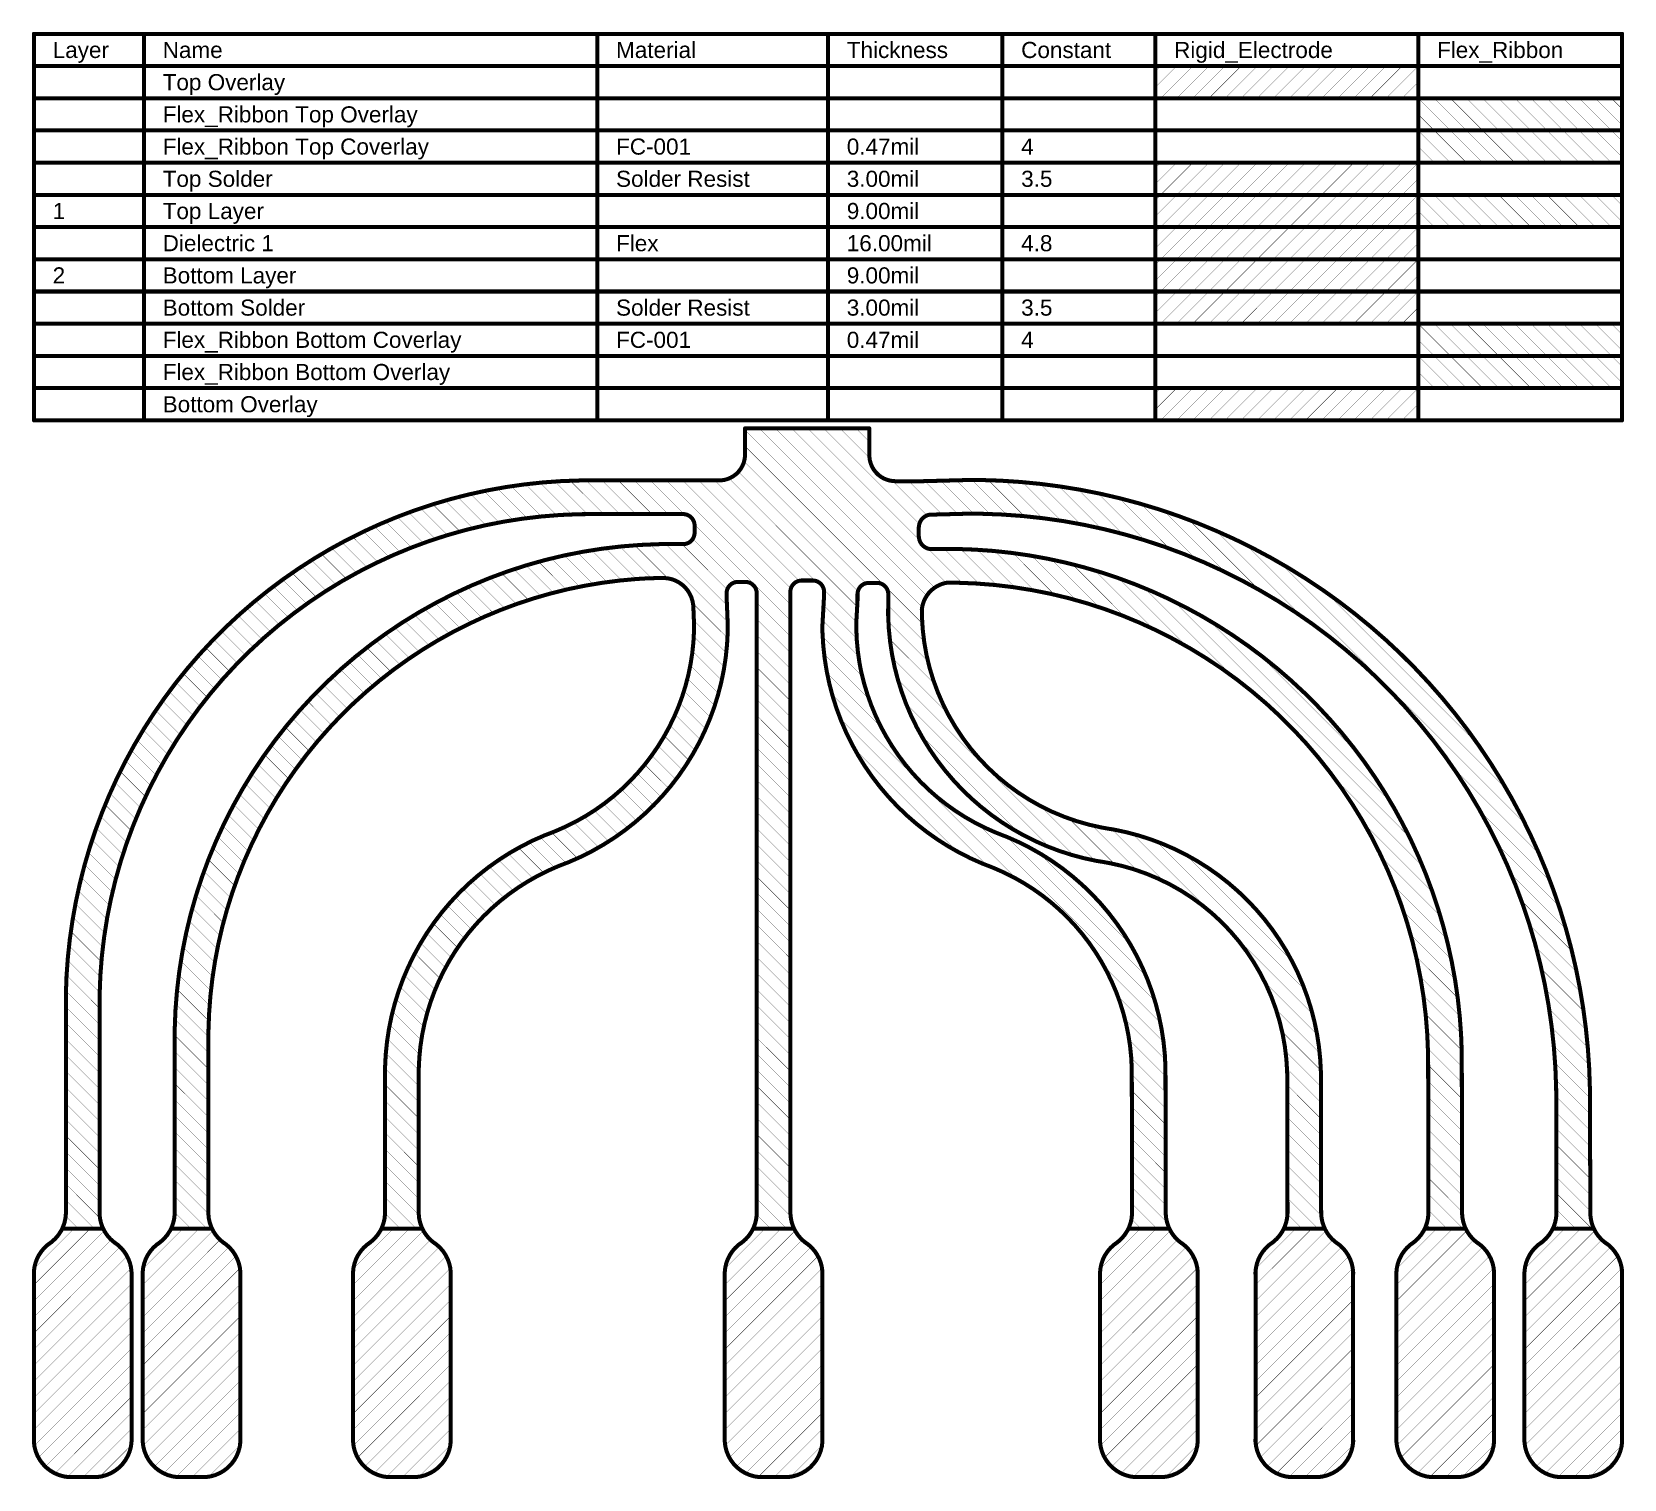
# Model space of a CAD drawing. Header units: inches. Extents: x -4.2 to 12.6, y -6.1 to 3.
# Drawn here: x 6.66 to 12.59, y -3.15 to 2.24 of the extents above; entities that cross this region are included whole.
import ezdxf

# ---------------------------------------------------------------- set-up
doc = ezdxf.new("R2010")
doc.units = ezdxf.units.IN
doc.header["$MEASUREMENT"] = 0
doc.layers.add('Dimension', color=6, linetype='Continuous')
doc.styles.add('Arial', font='', dxfattribs={"height": 0.2})
doc.styles.get('Arial').set_extended_font_data('Arial')

msp = doc.modelspace()

# ---------------------------------------------------------------- texts
at = {"layer": 'Dimension', "style": 'Arial'}
for s, p in [('Layer', (6.7376, 2.1413)), ('Name', (7.1475, 2.1413)), ('Material', (8.837, 2.1413)), ('Thickness', (9.6968, 2.1413)), ('Constant', (10.3466, 2.1413)), ('Rigid_Electrode', (10.9165, 2.1413)), ('Flex_Ribbon', (11.8962, 2.1413)), ('Top Overlay', (7.1475, 2.0213)), ('Flex_Ribbon Top Overlay', (7.1475, 1.9013)), ('Flex_Ribbon Top Coverlay', (7.1475, 1.7813)), ('FC-001', (8.837, 1.7813)), ('0.47mil', (9.6968, 1.7813)), ('4', (10.3466, 1.7813)), ('Top Solder', (7.1475, 1.6613)), ('Solder Resist', (8.837, 1.6613)), ('3.00mil', (9.6968, 1.6613)), ('3.5', (10.3466, 1.6613)), ('9.00mil', (9.6968, 1.5413)), ('1', (6.7376, 1.5413)), ('Top Layer', (7.1475, 1.5413)), ('Dielectric 1', (7.1475, 1.4213)), ('Flex', (8.837, 1.4213)), ('16.00mil', (9.6968, 1.4213)), ('4.8', (10.3466, 1.4213)), ('2', (6.7376, 1.3013)), ('Bottom Layer', (7.1475, 1.3013)), ('9.00mil', (9.6968, 1.3013)), ('Bottom Solder', (7.1475, 1.1813)), ('Solder Resist', (8.837, 1.1813)), ('3.00mil', (9.6968, 1.1813)), ('3.5', (10.3466, 1.1813)), ('Flex_Ribbon Bottom Coverlay', (7.1475, 1.0613)), ('FC-001', (8.837, 1.0613)), ('0.47mil', (9.6968, 1.0613)), ('4', (10.3466, 1.0613)), ('Flex_Ribbon Bottom Overlay', (7.1475, 0.9413)), ('Bottom Overlay', (7.1475, 0.8213))]:
    msp.add_text(s, height=0.06, dxfattribs=at).set_placement(p)

# ---------------------------------------------------------------- linework, layer by layer
at = {"layer": 'Dimension'}
for points in [[(6.6676, 2.2313, 0.015, 0.015, 0), (12.586, 2.2313, 0.015, 0.015, 0)], [(6.6676, 0.7913, 0.015, 0.015, 0), (6.6676, 2.2313, 0.015, 0.015, 0)], [(7.0775, 0.7913, 0.015, 0.015, 0), (7.0775, 2.2313, 0.015, 0.015, 0)], [(8.767, 0.7913, 0.015, 0.015, 0), (8.767, 2.2313, 0.015, 0.015, 0)], [(9.6268, 0.7913, 0.015, 0.015, 0), (9.6268, 2.2313, 0.015, 0.015, 0)], [(10.2766, 0.7913, 0.015, 0.015, 0), (10.2766, 2.2313, 0.015, 0.015, 0)], [(10.8465, 0.7913, 0.015, 0.015, 0), (10.8465, 2.2313, 0.015, 0.015, 0)], [(11.8262, 0.7913, 0.015, 0.015, 0), (11.8262, 2.2313, 0.015, 0.015, 0)], [(12.586, 0.7913, 0.015, 0.015, 0), (12.586, 2.2313, 0.015, 0.015, 0)], [(6.6676, 2.1113, 0.015, 0.015, 0), (12.586, 2.1113, 0.015, 0.015, 0)], [(10.8465, 2.0316, 0.001, 0.001, 0), (10.9262, 2.1113, 0.001, 0.001, 0)], [(10.8465, 2.0916, 0.001, 0.001, 0), (10.8662, 2.1113, 0.001, 0.001, 0)], [(10.8662, 1.9913, 0.001, 0.001, 0), (10.9862, 2.1113, 0.001, 0.001, 0)], [(10.9262, 1.9913, 0.001, 0.001, 0), (11.0462, 2.1113, 0.001, 0.001, 0)], [(10.9862, 1.9913, 0.001, 0.001, 0), (11.1062, 2.1113, 0.001, 0.001, 0)], [(11.0462, 1.9913, 0.001, 0.001, 0), (11.1662, 2.1113, 0.001, 0.001, 0)], [(11.1062, 1.9913, 0.001, 0.001, 0), (11.2262, 2.1113, 0.001, 0.001, 0)], [(11.1662, 1.9913, 0.001, 0.001, 0), (11.2862, 2.1113, 0.001, 0.001, 0)], [(11.2262, 1.9913, 0.001, 0.001, 0), (11.3462, 2.1113, 0.001, 0.001, 0)], [(11.2862, 1.9913, 0.001, 0.001, 0), (11.4062, 2.1113, 0.001, 0.001, 0)], [(11.3462, 1.9913, 0.001, 0.001, 0), (11.4662, 2.1113, 0.001, 0.001, 0)], [(11.4062, 1.9913, 0.001, 0.001, 0), (11.5262, 2.1113, 0.001, 0.001, 0)], [(11.4662, 1.9913, 0.001, 0.001, 0), (11.5862, 2.1113, 0.001, 0.001, 0)], [(11.5262, 1.9913, 0.001, 0.001, 0), (11.6462, 2.1113, 0.001, 0.001, 0)], [(11.5862, 1.9913, 0.001, 0.001, 0), (11.7062, 2.1113, 0.001, 0.001, 0)], [(11.6462, 1.9913, 0.001, 0.001, 0), (11.7662, 2.1113, 0.001, 0.001, 0)], [(11.7062, 1.9913, 0.001, 0.001, 0), (11.8262, 2.1113, 0.001, 0.001, 0)], [(11.7662, 1.9913, 0.001, 0.001, 0), (11.8262, 2.0513, 0.001, 0.001, 0)], [(6.6676, 1.9913, 0.015, 0.015, 0), (7.0775, 1.9913, 0.015, 0.015, 0)], [(7.0775, 1.9913, 0.015, 0.015, 0), (8.767, 1.9913, 0.015, 0.015, 0)], [(8.767, 1.9913, 0.015, 0.015, 0), (9.6268, 1.9913, 0.015, 0.015, 0)], [(9.6268, 1.9913, 0.015, 0.015, 0), (10.2766, 1.9913, 0.015, 0.015, 0)], [(10.2766, 1.9913, 0.015, 0.015, 0), (10.8465, 1.9913, 0.015, 0.015, 0)], [(10.8465, 1.9913, 0.015, 0.015, 0), (11.8262, 1.9913, 0.015, 0.015, 0)], [(11.8262, 1.9913, 0.015, 0.015, 0), (12.586, 1.9913, 0.015, 0.015, 0)], [(11.8262, 1.9913, 0.001, 0.001, 0), (11.9462, 1.8713, 0.001, 0.001, 0)], [(11.8862, 1.9913, 0.001, 0.001, 0), (12.0062, 1.8713, 0.001, 0.001, 0)], [(11.9462, 1.9913, 0.001, 0.001, 0), (12.0662, 1.8713, 0.001, 0.001, 0)], [(12.0062, 1.9913, 0.001, 0.001, 0), (12.1262, 1.8713, 0.001, 0.001, 0)], [(12.0662, 1.9913, 0.001, 0.001, 0), (12.1862, 1.8713, 0.001, 0.001, 0)], [(12.1262, 1.9913, 0.001, 0.001, 0), (12.2462, 1.8713, 0.001, 0.001, 0)], [(12.1862, 1.9913, 0.001, 0.001, 0), (12.3062, 1.8713, 0.001, 0.001, 0)], [(12.2462, 1.9913, 0.001, 0.001, 0), (12.3662, 1.8713, 0.001, 0.001, 0)], [(12.3062, 1.9913, 0.001, 0.001, 0), (12.4262, 1.8713, 0.001, 0.001, 0)], [(12.3662, 1.9913, 0.001, 0.001, 0), (12.4862, 1.8713, 0.001, 0.001, 0)], [(12.4262, 1.9913, 0.001, 0.001, 0), (12.5462, 1.8713, 0.001, 0.001, 0)], [(12.4862, 1.9913, 0.001, 0.001, 0), (12.586, 1.8915, 0.001, 0.001, 0)], [(12.5462, 1.9913, 0.001, 0.001, 0), (12.586, 1.9515, 0.001, 0.001, 0)], [(11.8262, 1.9313, 0.001, 0.001, 0), (11.8862, 1.8713, 0.001, 0.001, 0)], [(6.6676, 1.8713, 0.015, 0.015, 0), (7.0775, 1.8713, 0.015, 0.015, 0)], [(7.0775, 1.8713, 0.015, 0.015, 0), (8.767, 1.8713, 0.015, 0.015, 0)], [(8.767, 1.8713, 0.015, 0.015, 0), (9.6268, 1.8713, 0.015, 0.015, 0)], [(9.6268, 1.8713, 0.015, 0.015, 0), (10.2766, 1.8713, 0.015, 0.015, 0)], [(10.2766, 1.8713, 0.015, 0.015, 0), (10.8465, 1.8713, 0.015, 0.015, 0)], [(10.8465, 1.8713, 0.015, 0.015, 0), (11.8262, 1.8713, 0.015, 0.015, 0)], [(11.8262, 1.8713, 0.015, 0.015, 0), (12.586, 1.8713, 0.015, 0.015, 0)], [(11.8262, 1.8713, 0.001, 0.001, 0), (11.9462, 1.7513, 0.001, 0.001, 0)], [(11.8862, 1.8713, 0.001, 0.001, 0), (12.0062, 1.7513, 0.001, 0.001, 0)], [(11.9462, 1.8713, 0.001, 0.001, 0), (12.0662, 1.7513, 0.001, 0.001, 0)], [(12.0062, 1.8713, 0.001, 0.001, 0), (12.1262, 1.7513, 0.001, 0.001, 0)], [(12.0662, 1.8713, 0.001, 0.001, 0), (12.1862, 1.7513, 0.001, 0.001, 0)], [(12.1262, 1.8713, 0.001, 0.001, 0), (12.2462, 1.7513, 0.001, 0.001, 0)], [(12.1862, 1.8713, 0.001, 0.001, 0), (12.3062, 1.7513, 0.001, 0.001, 0)], [(12.2462, 1.8713, 0.001, 0.001, 0), (12.3662, 1.7513, 0.001, 0.001, 0)], [(12.3062, 1.8713, 0.001, 0.001, 0), (12.4262, 1.7513, 0.001, 0.001, 0)], [(12.3662, 1.8713, 0.001, 0.001, 0), (12.4862, 1.7513, 0.001, 0.001, 0)], [(12.4262, 1.8713, 0.001, 0.001, 0), (12.5462, 1.7513, 0.001, 0.001, 0)], [(12.4862, 1.8713, 0.001, 0.001, 0), (12.586, 1.7715, 0.001, 0.001, 0)], [(12.5462, 1.8713, 0.001, 0.001, 0), (12.586, 1.8315, 0.001, 0.001, 0)], [(11.8262, 1.8113, 0.001, 0.001, 0), (11.8862, 1.7513, 0.001, 0.001, 0)], [(6.6676, 1.7513, 0.015, 0.015, 0), (7.0775, 1.7513, 0.015, 0.015, 0)], [(7.0775, 1.7513, 0.015, 0.015, 0), (8.767, 1.7513, 0.015, 0.015, 0)], [(8.767, 1.7513, 0.015, 0.015, 0), (9.6268, 1.7513, 0.015, 0.015, 0)], [(9.6268, 1.7513, 0.015, 0.015, 0), (10.2766, 1.7513, 0.015, 0.015, 0)], [(10.2766, 1.7513, 0.015, 0.015, 0), (10.8465, 1.7513, 0.015, 0.015, 0)], [(10.8465, 1.7513, 0.015, 0.015, 0), (11.8262, 1.7513, 0.015, 0.015, 0)], [(10.8465, 1.6716, 0.001, 0.001, 0), (10.9262, 1.7513, 0.001, 0.001, 0)], [(10.8465, 1.7316, 0.001, 0.001, 0), (10.8662, 1.7513, 0.001, 0.001, 0)], [(10.8662, 1.6313, 0.001, 0.001, 0), (10.9862, 1.7513, 0.001, 0.001, 0)], [(10.9262, 1.6313, 0.001, 0.001, 0), (11.0462, 1.7513, 0.001, 0.001, 0)], [(10.9862, 1.6313, 0.001, 0.001, 0), (11.1062, 1.7513, 0.001, 0.001, 0)], [(11.0462, 1.6313, 0.001, 0.001, 0), (11.1662, 1.7513, 0.001, 0.001, 0)], [(11.1062, 1.6313, 0.001, 0.001, 0), (11.2262, 1.7513, 0.001, 0.001, 0)], [(11.1662, 1.6313, 0.001, 0.001, 0), (11.2862, 1.7513, 0.001, 0.001, 0)], [(11.2262, 1.6313, 0.001, 0.001, 0), (11.3462, 1.7513, 0.001, 0.001, 0)], [(11.2862, 1.6313, 0.001, 0.001, 0), (11.4062, 1.7513, 0.001, 0.001, 0)], [(11.3462, 1.6313, 0.001, 0.001, 0), (11.4662, 1.7513, 0.001, 0.001, 0)], [(11.4062, 1.6313, 0.001, 0.001, 0), (11.5262, 1.7513, 0.001, 0.001, 0)], [(11.4662, 1.6313, 0.001, 0.001, 0), (11.5862, 1.7513, 0.001, 0.001, 0)], [(11.5262, 1.6313, 0.001, 0.001, 0), (11.6462, 1.7513, 0.001, 0.001, 0)], [(11.5862, 1.6313, 0.001, 0.001, 0), (11.7062, 1.7513, 0.001, 0.001, 0)], [(11.6462, 1.6313, 0.001, 0.001, 0), (11.7662, 1.7513, 0.001, 0.001, 0)], [(11.7062, 1.6313, 0.001, 0.001, 0), (11.8262, 1.7513, 0.001, 0.001, 0)], [(11.8262, 1.7513, 0.015, 0.015, 0), (12.586, 1.7513, 0.015, 0.015, 0)], [(11.7662, 1.6313, 0.001, 0.001, 0), (11.8262, 1.6913, 0.001, 0.001, 0)], [(6.6676, 1.6313, 0.015, 0.015, 0), (7.0775, 1.6313, 0.015, 0.015, 0)], [(7.0775, 1.6313, 0.015, 0.015, 0), (8.767, 1.6313, 0.015, 0.015, 0)], [(8.767, 1.6313, 0.015, 0.015, 0), (9.6268, 1.6313, 0.015, 0.015, 0)], [(9.6268, 1.6313, 0.015, 0.015, 0), (10.2766, 1.6313, 0.015, 0.015, 0)], [(10.2766, 1.6313, 0.015, 0.015, 0), (10.8465, 1.6313, 0.015, 0.015, 0)], [(10.8465, 1.6313, 0.015, 0.015, 0), (11.8262, 1.6313, 0.015, 0.015, 0)], [(10.8465, 1.5516, 0.001, 0.001, 0), (10.9262, 1.6313, 0.001, 0.001, 0)], [(10.8465, 1.6116, 0.001, 0.001, 0), (10.8662, 1.6313, 0.001, 0.001, 0)], [(10.8662, 1.5113, 0.001, 0.001, 0), (10.9862, 1.6313, 0.001, 0.001, 0)], [(10.9262, 1.5113, 0.001, 0.001, 0), (11.0462, 1.6313, 0.001, 0.001, 0)], [(10.9862, 1.5113, 0.001, 0.001, 0), (11.1062, 1.6313, 0.001, 0.001, 0)], [(11.0462, 1.5113, 0.001, 0.001, 0), (11.1662, 1.6313, 0.001, 0.001, 0)], [(11.1062, 1.5113, 0.001, 0.001, 0), (11.2262, 1.6313, 0.001, 0.001, 0)], [(11.1662, 1.5113, 0.001, 0.001, 0), (11.2862, 1.6313, 0.001, 0.001, 0)], [(11.2262, 1.5113, 0.001, 0.001, 0), (11.3462, 1.6313, 0.001, 0.001, 0)], [(11.2862, 1.5113, 0.001, 0.001, 0), (11.4062, 1.6313, 0.001, 0.001, 0)], [(11.3462, 1.5113, 0.001, 0.001, 0), (11.4662, 1.6313, 0.001, 0.001, 0)], [(11.4062, 1.5113, 0.001, 0.001, 0), (11.5262, 1.6313, 0.001, 0.001, 0)], [(11.4662, 1.5113, 0.001, 0.001, 0), (11.5862, 1.6313, 0.001, 0.001, 0)], [(11.5262, 1.5113, 0.001, 0.001, 0), (11.6462, 1.6313, 0.001, 0.001, 0)], [(11.5862, 1.5113, 0.001, 0.001, 0), (11.7062, 1.6313, 0.001, 0.001, 0)], [(11.6462, 1.5113, 0.001, 0.001, 0), (11.7662, 1.6313, 0.001, 0.001, 0)], [(11.7062, 1.5113, 0.001, 0.001, 0), (11.8262, 1.6313, 0.001, 0.001, 0)], [(11.8262, 1.6313, 0.015, 0.015, 0), (12.586, 1.6313, 0.015, 0.015, 0)], [(11.8262, 1.6313, 0.001, 0.001, 0), (11.9462, 1.5113, 0.001, 0.001, 0)], [(11.8862, 1.6313, 0.001, 0.001, 0), (12.0062, 1.5113, 0.001, 0.001, 0)], [(11.9462, 1.6313, 0.001, 0.001, 0), (12.0662, 1.5113, 0.001, 0.001, 0)], [(12.0062, 1.6313, 0.001, 0.001, 0), (12.1262, 1.5113, 0.001, 0.001, 0)], [(12.0662, 1.6313, 0.001, 0.001, 0), (12.1862, 1.5113, 0.001, 0.001, 0)], [(12.1262, 1.6313, 0.001, 0.001, 0), (12.2462, 1.5113, 0.001, 0.001, 0)], [(12.1862, 1.6313, 0.001, 0.001, 0), (12.3062, 1.5113, 0.001, 0.001, 0)], [(12.2462, 1.6313, 0.001, 0.001, 0), (12.3662, 1.5113, 0.001, 0.001, 0)], [(12.3062, 1.6313, 0.001, 0.001, 0), (12.4262, 1.5113, 0.001, 0.001, 0)], [(12.3662, 1.6313, 0.001, 0.001, 0), (12.4862, 1.5113, 0.001, 0.001, 0)], [(12.4262, 1.6313, 0.001, 0.001, 0), (12.5462, 1.5113, 0.001, 0.001, 0)], [(12.4862, 1.6313, 0.001, 0.001, 0), (12.586, 1.5315, 0.001, 0.001, 0)], [(12.5462, 1.6313, 0.001, 0.001, 0), (12.586, 1.5915, 0.001, 0.001, 0)], [(11.7662, 1.5113, 0.001, 0.001, 0), (11.8262, 1.5713, 0.001, 0.001, 0)], [(11.8262, 1.5713, 0.001, 0.001, 0), (11.8862, 1.5113, 0.001, 0.001, 0)], [(6.6676, 1.5113, 0.015, 0.015, 0), (7.0775, 1.5113, 0.015, 0.015, 0)], [(7.0775, 1.5113, 0.015, 0.015, 0), (8.767, 1.5113, 0.015, 0.015, 0)], [(8.767, 1.5113, 0.015, 0.015, 0), (9.6268, 1.5113, 0.015, 0.015, 0)], [(9.6268, 1.5113, 0.015, 0.015, 0), (10.2766, 1.5113, 0.015, 0.015, 0)], [(10.2766, 1.5113, 0.015, 0.015, 0), (10.8465, 1.5113, 0.015, 0.015, 0)], [(10.8465, 1.5113, 0.015, 0.015, 0), (11.8262, 1.5113, 0.015, 0.015, 0)], [(10.8465, 1.4316, 0.001, 0.001, 0), (10.9262, 1.5113, 0.001, 0.001, 0)], [(10.8465, 1.4916, 0.001, 0.001, 0), (10.8662, 1.5113, 0.001, 0.001, 0)], [(10.8662, 1.3913, 0.001, 0.001, 0), (10.9862, 1.5113, 0.001, 0.001, 0)], [(10.9262, 1.3913, 0.001, 0.001, 0), (11.0462, 1.5113, 0.001, 0.001, 0)], [(10.9862, 1.3913, 0.001, 0.001, 0), (11.1062, 1.5113, 0.001, 0.001, 0)], [(11.0462, 1.3913, 0.001, 0.001, 0), (11.1662, 1.5113, 0.001, 0.001, 0)], [(11.1062, 1.3913, 0.001, 0.001, 0), (11.2262, 1.5113, 0.001, 0.001, 0)], [(11.1662, 1.3913, 0.001, 0.001, 0), (11.2862, 1.5113, 0.001, 0.001, 0)], [(11.2262, 1.3913, 0.001, 0.001, 0), (11.3462, 1.5113, 0.001, 0.001, 0)], [(11.2862, 1.3913, 0.001, 0.001, 0), (11.4062, 1.5113, 0.001, 0.001, 0)], [(11.3462, 1.3913, 0.001, 0.001, 0), (11.4662, 1.5113, 0.001, 0.001, 0)], [(11.4062, 1.3913, 0.001, 0.001, 0), (11.5262, 1.5113, 0.001, 0.001, 0)], [(11.4662, 1.3913, 0.001, 0.001, 0), (11.5862, 1.5113, 0.001, 0.001, 0)], [(11.5262, 1.3913, 0.001, 0.001, 0), (11.6462, 1.5113, 0.001, 0.001, 0)], [(11.5862, 1.3913, 0.001, 0.001, 0), (11.7062, 1.5113, 0.001, 0.001, 0)], [(11.6462, 1.3913, 0.001, 0.001, 0), (11.7662, 1.5113, 0.001, 0.001, 0)], [(11.7062, 1.3913, 0.001, 0.001, 0), (11.8262, 1.5113, 0.001, 0.001, 0)], [(11.8262, 1.5113, 0.015, 0.015, 0), (12.586, 1.5113, 0.015, 0.015, 0)], [(11.7662, 1.3913, 0.001, 0.001, 0), (11.8262, 1.4513, 0.001, 0.001, 0)], [(6.6676, 1.3913, 0.015, 0.015, 0), (7.0775, 1.3913, 0.015, 0.015, 0)], [(7.0775, 1.3913, 0.015, 0.015, 0), (8.767, 1.3913, 0.015, 0.015, 0)], [(8.767, 1.3913, 0.015, 0.015, 0), (9.6268, 1.3913, 0.015, 0.015, 0)], [(9.6268, 1.3913, 0.015, 0.015, 0), (10.2766, 1.3913, 0.015, 0.015, 0)], [(10.2766, 1.3913, 0.015, 0.015, 0), (10.8465, 1.3913, 0.015, 0.015, 0)], [(10.8465, 1.3913, 0.015, 0.015, 0), (11.8262, 1.3913, 0.015, 0.015, 0)], [(10.8465, 1.3116, 0.001, 0.001, 0), (10.9262, 1.3913, 0.001, 0.001, 0)], [(10.8465, 1.3716, 0.001, 0.001, 0), (10.8662, 1.3913, 0.001, 0.001, 0)], [(10.8662, 1.2713, 0.001, 0.001, 0), (10.9862, 1.3913, 0.001, 0.001, 0)], [(10.9262, 1.2713, 0.001, 0.001, 0), (11.0462, 1.3913, 0.001, 0.001, 0)], [(10.9862, 1.2713, 0.001, 0.001, 0), (11.1062, 1.3913, 0.001, 0.001, 0)], [(11.0462, 1.2713, 0.001, 0.001, 0), (11.1662, 1.3913, 0.001, 0.001, 0)], [(11.1062, 1.2713, 0.001, 0.001, 0), (11.2262, 1.3913, 0.001, 0.001, 0)], [(11.1662, 1.2713, 0.001, 0.001, 0), (11.2862, 1.3913, 0.001, 0.001, 0)], [(11.2262, 1.2713, 0.001, 0.001, 0), (11.3462, 1.3913, 0.001, 0.001, 0)], [(11.2862, 1.2713, 0.001, 0.001, 0), (11.4062, 1.3913, 0.001, 0.001, 0)], [(11.3462, 1.2713, 0.001, 0.001, 0), (11.4662, 1.3913, 0.001, 0.001, 0)], [(11.4062, 1.2713, 0.001, 0.001, 0), (11.5262, 1.3913, 0.001, 0.001, 0)], [(11.4662, 1.2713, 0.001, 0.001, 0), (11.5862, 1.3913, 0.001, 0.001, 0)], [(11.5262, 1.2713, 0.001, 0.001, 0), (11.6462, 1.3913, 0.001, 0.001, 0)], [(11.5862, 1.2713, 0.001, 0.001, 0), (11.7062, 1.3913, 0.001, 0.001, 0)], [(11.6462, 1.2713, 0.001, 0.001, 0), (11.7662, 1.3913, 0.001, 0.001, 0)], [(11.7062, 1.2713, 0.001, 0.001, 0), (11.8262, 1.3913, 0.001, 0.001, 0)], [(11.8262, 1.3913, 0.015, 0.015, 0), (12.586, 1.3913, 0.015, 0.015, 0)], [(11.7662, 1.2713, 0.001, 0.001, 0), (11.8262, 1.3313, 0.001, 0.001, 0)], [(6.6676, 1.2713, 0.015, 0.015, 0), (7.0775, 1.2713, 0.015, 0.015, 0)], [(7.0775, 1.2713, 0.015, 0.015, 0), (8.767, 1.2713, 0.015, 0.015, 0)], [(8.767, 1.2713, 0.015, 0.015, 0), (9.6268, 1.2713, 0.015, 0.015, 0)], [(9.6268, 1.2713, 0.015, 0.015, 0), (10.2766, 1.2713, 0.015, 0.015, 0)], [(10.2766, 1.2713, 0.015, 0.015, 0), (10.8465, 1.2713, 0.015, 0.015, 0)], [(10.8465, 1.2713, 0.015, 0.015, 0), (11.8262, 1.2713, 0.015, 0.015, 0)], [(10.8465, 1.1916, 0.001, 0.001, 0), (10.9262, 1.2713, 0.001, 0.001, 0)], [(10.8465, 1.2516, 0.001, 0.001, 0), (10.8662, 1.2713, 0.001, 0.001, 0)], [(10.8662, 1.1513, 0.001, 0.001, 0), (10.9862, 1.2713, 0.001, 0.001, 0)], [(10.9262, 1.1513, 0.001, 0.001, 0), (11.0462, 1.2713, 0.001, 0.001, 0)], [(10.9862, 1.1513, 0.001, 0.001, 0), (11.1062, 1.2713, 0.001, 0.001, 0)], [(11.0462, 1.1513, 0.001, 0.001, 0), (11.1662, 1.2713, 0.001, 0.001, 0)], [(11.1062, 1.1513, 0.001, 0.001, 0), (11.2262, 1.2713, 0.001, 0.001, 0)], [(11.1662, 1.1513, 0.001, 0.001, 0), (11.2862, 1.2713, 0.001, 0.001, 0)], [(11.2262, 1.1513, 0.001, 0.001, 0), (11.3462, 1.2713, 0.001, 0.001, 0)], [(11.2862, 1.1513, 0.001, 0.001, 0), (11.4062, 1.2713, 0.001, 0.001, 0)], [(11.3462, 1.1513, 0.001, 0.001, 0), (11.4662, 1.2713, 0.001, 0.001, 0)], [(11.4062, 1.1513, 0.001, 0.001, 0), (11.5262, 1.2713, 0.001, 0.001, 0)], [(11.4662, 1.1513, 0.001, 0.001, 0), (11.5862, 1.2713, 0.001, 0.001, 0)], [(11.5262, 1.1513, 0.001, 0.001, 0), (11.6462, 1.2713, 0.001, 0.001, 0)], [(11.5862, 1.1513, 0.001, 0.001, 0), (11.7062, 1.2713, 0.001, 0.001, 0)], [(11.6462, 1.1513, 0.001, 0.001, 0), (11.7662, 1.2713, 0.001, 0.001, 0)], [(11.7062, 1.1513, 0.001, 0.001, 0), (11.8262, 1.2713, 0.001, 0.001, 0)], [(11.8262, 1.2713, 0.015, 0.015, 0), (12.586, 1.2713, 0.015, 0.015, 0)], [(11.7662, 1.1513, 0.001, 0.001, 0), (11.8262, 1.2113, 0.001, 0.001, 0)], [(6.6676, 1.1513, 0.015, 0.015, 0), (7.0775, 1.1513, 0.015, 0.015, 0)], [(7.0775, 1.1513, 0.015, 0.015, 0), (8.767, 1.1513, 0.015, 0.015, 0)], [(8.767, 1.1513, 0.015, 0.015, 0), (9.6268, 1.1513, 0.015, 0.015, 0)], [(9.6268, 1.1513, 0.015, 0.015, 0), (10.2766, 1.1513, 0.015, 0.015, 0)], [(10.2766, 1.1513, 0.015, 0.015, 0), (10.8465, 1.1513, 0.015, 0.015, 0)], [(10.8465, 1.1513, 0.015, 0.015, 0), (11.8262, 1.1513, 0.015, 0.015, 0)], [(11.8262, 1.1513, 0.015, 0.015, 0), (12.586, 1.1513, 0.015, 0.015, 0)], [(11.8262, 1.1513, 0.001, 0.001, 0), (11.9462, 1.0313, 0.001, 0.001, 0)], [(11.8862, 1.1513, 0.001, 0.001, 0), (12.0062, 1.0313, 0.001, 0.001, 0)], [(11.9462, 1.1513, 0.001, 0.001, 0), (12.0662, 1.0313, 0.001, 0.001, 0)], [(12.0062, 1.1513, 0.001, 0.001, 0), (12.1262, 1.0313, 0.001, 0.001, 0)], [(12.0662, 1.1513, 0.001, 0.001, 0), (12.1862, 1.0313, 0.001, 0.001, 0)], [(12.1262, 1.1513, 0.001, 0.001, 0), (12.2462, 1.0313, 0.001, 0.001, 0)], [(12.1862, 1.1513, 0.001, 0.001, 0), (12.3062, 1.0313, 0.001, 0.001, 0)], [(12.2462, 1.1513, 0.001, 0.001, 0), (12.3662, 1.0313, 0.001, 0.001, 0)], [(12.3062, 1.1513, 0.001, 0.001, 0), (12.4262, 1.0313, 0.001, 0.001, 0)], [(12.3662, 1.1513, 0.001, 0.001, 0), (12.4862, 1.0313, 0.001, 0.001, 0)], [(12.4262, 1.1513, 0.001, 0.001, 0), (12.5462, 1.0313, 0.001, 0.001, 0)], [(12.4862, 1.1513, 0.001, 0.001, 0), (12.586, 1.0515, 0.001, 0.001, 0)], [(12.5462, 1.1513, 0.001, 0.001, 0), (12.586, 1.1115, 0.001, 0.001, 0)], [(11.8262, 1.0913, 0.001, 0.001, 0), (11.8862, 1.0313, 0.001, 0.001, 0)], [(6.6676, 1.0313, 0.015, 0.015, 0), (7.0775, 1.0313, 0.015, 0.015, 0)], [(7.0775, 1.0313, 0.015, 0.015, 0), (8.767, 1.0313, 0.015, 0.015, 0)], [(8.767, 1.0313, 0.015, 0.015, 0), (9.6268, 1.0313, 0.015, 0.015, 0)], [(9.6268, 1.0313, 0.015, 0.015, 0), (10.2766, 1.0313, 0.015, 0.015, 0)], [(10.2766, 1.0313, 0.015, 0.015, 0), (10.8465, 1.0313, 0.015, 0.015, 0)], [(10.8465, 1.0313, 0.015, 0.015, 0), (11.8262, 1.0313, 0.015, 0.015, 0)], [(11.8262, 1.0313, 0.015, 0.015, 0), (12.586, 1.0313, 0.015, 0.015, 0)], [(11.8262, 1.0313, 0.001, 0.001, 0), (11.9462, 0.9113, 0.001, 0.001, 0)], [(11.8862, 1.0313, 0.001, 0.001, 0), (12.0062, 0.9113, 0.001, 0.001, 0)], [(11.9462, 1.0313, 0.001, 0.001, 0), (12.0662, 0.9113, 0.001, 0.001, 0)], [(12.0062, 1.0313, 0.001, 0.001, 0), (12.1262, 0.9113, 0.001, 0.001, 0)], [(12.0662, 1.0313, 0.001, 0.001, 0), (12.1862, 0.9113, 0.001, 0.001, 0)], [(12.1262, 1.0313, 0.001, 0.001, 0), (12.2462, 0.9113, 0.001, 0.001, 0)], [(12.1862, 1.0313, 0.001, 0.001, 0), (12.3062, 0.9113, 0.001, 0.001, 0)], [(12.2462, 1.0313, 0.001, 0.001, 0), (12.3662, 0.9113, 0.001, 0.001, 0)], [(12.3062, 1.0313, 0.001, 0.001, 0), (12.4262, 0.9113, 0.001, 0.001, 0)], [(12.3662, 1.0313, 0.001, 0.001, 0), (12.4862, 0.9113, 0.001, 0.001, 0)], [(12.4262, 1.0313, 0.001, 0.001, 0), (12.5462, 0.9113, 0.001, 0.001, 0)], [(12.4862, 1.0313, 0.001, 0.001, 0), (12.586, 0.9315, 0.001, 0.001, 0)], [(12.5462, 1.0313, 0.001, 0.001, 0), (12.586, 0.9915, 0.001, 0.001, 0)], [(11.8262, 0.9713, 0.001, 0.001, 0), (11.8862, 0.9113, 0.001, 0.001, 0)], [(6.6676, 0.9113, 0.015, 0.015, 0), (7.0775, 0.9113, 0.015, 0.015, 0)], [(7.0775, 0.9113, 0.015, 0.015, 0), (8.767, 0.9113, 0.015, 0.015, 0)], [(8.767, 0.9113, 0.015, 0.015, 0), (9.6268, 0.9113, 0.015, 0.015, 0)], [(9.6268, 0.9113, 0.015, 0.015, 0), (10.2766, 0.9113, 0.015, 0.015, 0)], [(10.2766, 0.9113, 0.015, 0.015, 0), (10.8465, 0.9113, 0.015, 0.015, 0)], [(10.8465, 0.9113, 0.015, 0.015, 0), (11.8262, 0.9113, 0.015, 0.015, 0)], [(10.8465, 0.8316, 0.001, 0.001, 0), (10.9262, 0.9113, 0.001, 0.001, 0)], [(10.8465, 0.8916, 0.001, 0.001, 0), (10.8662, 0.9113, 0.001, 0.001, 0)], [(10.8662, 0.7913, 0.001, 0.001, 0), (10.9862, 0.9113, 0.001, 0.001, 0)], [(10.9262, 0.7913, 0.001, 0.001, 0), (11.0462, 0.9113, 0.001, 0.001, 0)], [(10.9862, 0.7913, 0.001, 0.001, 0), (11.1062, 0.9113, 0.001, 0.001, 0)], [(11.0462, 0.7913, 0.001, 0.001, 0), (11.1662, 0.9113, 0.001, 0.001, 0)], [(11.1062, 0.7913, 0.001, 0.001, 0), (11.2262, 0.9113, 0.001, 0.001, 0)], [(11.1662, 0.7913, 0.001, 0.001, 0), (11.2862, 0.9113, 0.001, 0.001, 0)], [(11.2262, 0.7913, 0.001, 0.001, 0), (11.3462, 0.9113, 0.001, 0.001, 0)], [(11.2862, 0.7913, 0.001, 0.001, 0), (11.4062, 0.9113, 0.001, 0.001, 0)], [(11.3462, 0.7913, 0.001, 0.001, 0), (11.4662, 0.9113, 0.001, 0.001, 0)], [(11.4062, 0.7913, 0.001, 0.001, 0), (11.5262, 0.9113, 0.001, 0.001, 0)], [(11.4662, 0.7913, 0.001, 0.001, 0), (11.5862, 0.9113, 0.001, 0.001, 0)], [(11.5262, 0.7913, 0.001, 0.001, 0), (11.6462, 0.9113, 0.001, 0.001, 0)], [(11.5862, 0.7913, 0.001, 0.001, 0), (11.7062, 0.9113, 0.001, 0.001, 0)], [(11.6462, 0.7913, 0.001, 0.001, 0), (11.7662, 0.9113, 0.001, 0.001, 0)], [(11.7062, 0.7913, 0.001, 0.001, 0), (11.8262, 0.9113, 0.001, 0.001, 0)], [(11.8262, 0.9113, 0.015, 0.015, 0), (12.586, 0.9113, 0.015, 0.015, 0)], [(11.7662, 0.7913, 0.001, 0.001, 0), (11.8262, 0.8513, 0.001, 0.001, 0)], [(6.6676, 0.7913, 0.015, 0.015, 0), (7.0775, 0.7913, 0.015, 0.015, 0)], [(7.0775, 0.7913, 0.015, 0.015, 0), (8.767, 0.7913, 0.015, 0.015, 0)], [(8.767, 0.7913, 0.015, 0.015, 0), (9.6268, 0.7913, 0.015, 0.015, 0)], [(9.6268, 0.7913, 0.015, 0.015, 0), (10.2766, 0.7913, 0.015, 0.015, 0)], [(10.2766, 0.7913, 0.015, 0.015, 0), (10.8465, 0.7913, 0.015, 0.015, 0)], [(10.8465, 0.7913, 0.015, 0.015, 0), (11.8262, 0.7913, 0.015, 0.015, 0)], [(11.8262, 0.7913, 0.015, 0.015, 0), (12.586, 0.7913, 0.015, 0.015, 0)], [(9.3178, 0.7613, 0.015, 0.015, 0), (9.7809, 0.7613, 0.015, 0.015, 0)], [(9.3178, 0.6643, 0.015, 0.015, 0), (9.3178, 0.7613, 0.015, 0.015, 0)], [(9.3178, 0.7547, 0.001, 0.001, 0), (9.9779, 0.0946, 0.001, 0.001, 0)], [(9.3707, 0.7618, 0.001, 0.001, 0), (9.9951, 0.1374, 0.001, 0.001, 0)], [(9.4307, 0.7618, 0.001, 0.001, 0), (10.0251, 0.1674, 0.001, 0.001, 0)], [(9.4907, 0.7618, 0.001, 0.001, 0), (10.0675, 0.185, 0.001, 0.001, 0)], [(9.5507, 0.7618, 0.001, 0.001, 0), (9.9681, 0.3444, 0.001, 0.001, 0)], [(9.6107, 0.7618, 0.001, 0.001, 0), (9.9674, 0.4052, 0.001, 0.001, 0)], [(9.6707, 0.7618, 0.001, 0.001, 0), (9.7818, 0.6507, 0.001, 0.001, 0)], [(9.7307, 0.7618, 0.001, 0.001, 0), (9.7809, 0.7116, 0.001, 0.001, 0)], [(9.7809, 0.7613, 0.015, 0.015, 0), (9.7809, 0.6616, 0.015, 0.015, 0)], [(9.3127, 0.6331, 0.015, 0.015, 0), (9.3159, 0.6453, 0.015, 0.015, 0)], [(9.3159, 0.6453, 0.015, 0.015, 0), (9.3176, 0.6579, 0.015, 0.015, 0)], [(9.3176, 0.6579, 0.015, 0.015, 0), (9.3178, 0.6643, 0.015, 0.015, 0)], [(9.3178, 0.6947, 0.001, 0.001, 0), (9.9785, 0.034, 0.001, 0.001, 0)], [(9.7809, 0.6616, 0.015, 0.015, 0), (9.7811, 0.6552, 0.015, 0.015, 0)], [(9.7811, 0.6552, 0.015, 0.015, 0), (9.7827, 0.6426, 0.015, 0.015, 0)], [(9.2747, 0.5836, 0.015, 0.015, 0), (9.2848, 0.5913, 0.015, 0.015, 0)], [(9.2848, 0.5913, 0.015, 0.015, 0), (9.2937, 0.6003, 0.015, 0.015, 0)], [(9.2937, 0.6003, 0.015, 0.015, 0), (9.3015, 0.6104, 0.015, 0.015, 0)], [(9.2926, 0.5999, 0.001, 0.001, 0), (9.7383, 0.1542, 0.001, 0.001, 0)], [(9.3015, 0.6104, 0.015, 0.015, 0), (9.3078, 0.6214, 0.015, 0.015, 0)], [(9.3078, 0.6214, 0.015, 0.015, 0), (9.3127, 0.6331, 0.015, 0.015, 0)], [(9.3139, 0.6386, 0.001, 0.001, 0), (9.769, 0.1835, 0.001, 0.001, 0)], [(9.7827, 0.6426, 0.015, 0.015, 0), (9.786, 0.6304, 0.015, 0.015, 0)], [(9.786, 0.6304, 0.015, 0.015, 0), (9.7909, 0.6186, 0.015, 0.015, 0)], [(9.7909, 0.6186, 0.015, 0.015, 0), (9.7972, 0.6077, 0.015, 0.015, 0)], [(9.7972, 0.6077, 0.015, 0.015, 0), (9.805, 0.5976, 0.015, 0.015, 0)], [(9.805, 0.5976, 0.015, 0.015, 0), (9.8139, 0.5886, 0.015, 0.015, 0)], [(9.8139, 0.5886, 0.015, 0.015, 0), (9.824, 0.5809, 0.015, 0.015, 0)], [(8.2887, 0.5152, 0.015, 0.015, 0), (8.3568, 0.5301, 0.015, 0.015, 0)], [(8.3568, 0.5301, 0.015, 0.015, 0), (8.4254, 0.5424, 0.015, 0.015, 0)], [(8.3948, 0.5377, 0.001, 0.001, 0), (8.5064, 0.4261, 0.001, 0.001, 0)], [(8.4254, 0.5424, 0.015, 0.015, 0), (8.4943, 0.5523, 0.015, 0.015, 0)], [(8.4463, 0.5462, 0.001, 0.001, 0), (8.5601, 0.4324, 0.001, 0.001, 0)], [(8.4943, 0.5523, 0.015, 0.015, 0), (8.5636, 0.5598, 0.015, 0.015, 0)], [(8.4989, 0.5536, 0.001, 0.001, 0), (8.6158, 0.4368, 0.001, 0.001, 0)], [(8.5531, 0.5594, 0.001, 0.001, 0), (8.673, 0.4396, 0.001, 0.001, 0)], [(8.5636, 0.5598, 0.015, 0.015, 0), (8.6331, 0.5648, 0.015, 0.015, 0)], [(8.6087, 0.5638, 0.001, 0.001, 0), (8.7315, 0.441, 0.001, 0.001, 0)], [(8.6331, 0.5648, 0.015, 0.015, 0), (8.7027, 0.5672, 0.015, 0.015, 0)], [(8.6658, 0.5667, 0.001, 0.001, 0), (8.7915, 0.4411, 0.001, 0.001, 0)], [(8.7027, 0.5672, 0.015, 0.015, 0), (8.7376, 0.5672, 0.015, 0.015, 0)], [(8.7245, 0.568, 0.001, 0.001, 0), (8.8515, 0.4411, 0.001, 0.001, 0)], [(8.7376, 0.5672, 0.015, 0.015, 0), (9.2208, 0.5672, 0.015, 0.015, 0)], [(8.7845, 0.568, 0.001, 0.001, 0), (8.9115, 0.4411, 0.001, 0.001, 0)], [(8.8445, 0.568, 0.001, 0.001, 0), (8.9715, 0.4411, 0.001, 0.001, 0)], [(8.9045, 0.568, 0.001, 0.001, 0), (9.0315, 0.4411, 0.001, 0.001, 0)], [(8.9645, 0.568, 0.001, 0.001, 0), (9.0917, 0.4408, 0.001, 0.001, 0)], [(9.0245, 0.568, 0.001, 0.001, 0), (9.4866, 0.1059, 0.001, 0.001, 0)], [(9.0845, 0.568, 0.001, 0.001, 0), (9.4886, 0.1639, 0.001, 0.001, 0)], [(9.1445, 0.568, 0.001, 0.001, 0), (9.5199, 0.1926, 0.001, 0.001, 0)], [(9.2045, 0.568, 0.001, 0.001, 0), (9.5801, 0.1924, 0.001, 0.001, 0)], [(9.2208, 0.5672, 0.015, 0.015, 0), (9.2271, 0.5675, 0.015, 0.015, 0)], [(9.2208, 0.5672, 0.015, 0.015, 0), (9.2208, 0.5672, 0.015, 0.015, 0)], [(9.2271, 0.5675, 0.015, 0.015, 0), (9.2397, 0.5691, 0.015, 0.015, 0)], [(9.2397, 0.5691, 0.015, 0.015, 0), (9.252, 0.5724, 0.015, 0.015, 0)], [(9.252, 0.5724, 0.015, 0.015, 0), (9.2637, 0.5773, 0.015, 0.015, 0)], [(9.2637, 0.5773, 0.015, 0.015, 0), (9.2747, 0.5836, 0.015, 0.015, 0)], [(9.2572, 0.5753, 0.001, 0.001, 0), (9.7356, 0.0969, 0.001, 0.001, 0)], [(9.824, 0.5809, 0.015, 0.015, 0), (9.835, 0.5745, 0.015, 0.015, 0)], [(9.835, 0.5745, 0.015, 0.015, 0), (9.8467, 0.5697, 0.015, 0.015, 0)], [(9.8467, 0.5697, 0.015, 0.015, 0), (9.859, 0.5664, 0.015, 0.015, 0)], [(9.859, 0.5664, 0.015, 0.015, 0), (9.8715, 0.5647, 0.015, 0.015, 0)], [(9.8715, 0.5647, 0.015, 0.015, 0), (9.8779, 0.5645, 0.015, 0.015, 0)], [(9.8663, 0.5662, 0.001, 0.001, 0), (9.9962, 0.4364, 0.001, 0.001, 0)], [(9.8779, 0.5645, 0.015, 0.015, 0), (9.9806, 0.5645, 0.015, 0.015, 0)], [(9.9272, 0.5653, 0.001, 0.001, 0), (10.0524, 0.4401, 0.001, 0.001, 0)], [(9.9806, 0.5645, 0.015, 0.015, 0), (10.155, 0.569, 0.015, 0.015, 0)], [(9.9871, 0.5655, 0.001, 0.001, 0), (10.1109, 0.4416, 0.001, 0.001, 0)], [(10.0456, 0.567, 0.001, 0.001, 0), (10.1699, 0.4427, 0.001, 0.001, 0)], [(10.1041, 0.5685, 0.001, 0.001, 0), (10.2314, 0.4412, 0.001, 0.001, 0)], [(10.155, 0.569, 0.015, 0.015, 0), (10.1557, 0.569, 0.015, 0.015, 0)], [(10.1557, 0.569, 0.015, 0.015, 0), (10.1935, 0.569, 0.015, 0.015, 0)], [(10.1557, 0.569, 0.015, 0.015, 0), (10.1557, 0.569, 0.015, 0.015, 0)], [(10.1628, 0.5698, 0.001, 0.001, 0), (10.2944, 0.4381, 0.001, 0.001, 0)], [(10.1935, 0.569, 0.015, 0.015, 0), (10.269, 0.5665, 0.015, 0.015, 0)], [(10.2237, 0.5688, 0.001, 0.001, 0), (10.3593, 0.4332, 0.001, 0.001, 0)], [(10.269, 0.5665, 0.015, 0.015, 0), (10.3443, 0.5616, 0.015, 0.015, 0)], [(10.2863, 0.5662, 0.001, 0.001, 0), (10.4265, 0.426, 0.001, 0.001, 0)], [(10.3443, 0.5616, 0.015, 0.015, 0), (10.4195, 0.5543, 0.015, 0.015, 0)], [(10.3508, 0.5618, 0.001, 0.001, 0), (10.4965, 0.416, 0.001, 0.001, 0)], [(10.4195, 0.5543, 0.015, 0.015, 0), (10.4943, 0.5444, 0.015, 0.015, 0)], [(10.4173, 0.5552, 0.001, 0.001, 0), (10.5693, 0.4032, 0.001, 0.001, 0)], [(10.4863, 0.5463, 0.001, 0.001, 0), (10.6454, 0.3871, 0.001, 0.001, 0)], [(10.4943, 0.5444, 0.015, 0.015, 0), (10.5689, 0.5322, 0.015, 0.015, 0)], [(10.5578, 0.5348, 0.001, 0.001, 0), (10.7253, 0.3673, 0.001, 0.001, 0)], [(10.5689, 0.5322, 0.015, 0.015, 0), (10.6429, 0.5175, 0.015, 0.015, 0)], [(8.0883, 0.4564, 0.015, 0.015, 0), (8.1544, 0.4784, 0.015, 0.015, 0)], [(8.1544, 0.4784, 0.015, 0.015, 0), (8.2212, 0.498, 0.015, 0.015, 0)], [(8.1536, 0.4789, 0.001, 0.001, 0), (8.2563, 0.3762, 0.001, 0.001, 0)], [(8.2, 0.4925, 0.001, 0.001, 0), (8.304, 0.3885, 0.001, 0.001, 0)], [(8.2212, 0.498, 0.015, 0.015, 0), (8.2887, 0.5152, 0.015, 0.015, 0)], [(8.2471, 0.5054, 0.001, 0.001, 0), (8.3526, 0.3999, 0.001, 0.001, 0)], [(8.2951, 0.5174, 0.001, 0.001, 0), (8.4027, 0.4098, 0.001, 0.001, 0)], [(8.3444, 0.5281, 0.001, 0.001, 0), (8.454, 0.4185, 0.001, 0.001, 0)], [(10.6322, 0.5204, 0.001, 0.001, 0), (10.8098, 0.3427, 0.001, 0.001, 0)], [(10.6429, 0.5175, 0.015, 0.015, 0), (10.7165, 0.5003, 0.015, 0.015, 0)], [(10.7165, 0.5003, 0.015, 0.015, 0), (10.7895, 0.4808, 0.015, 0.015, 0)], [(10.7099, 0.5027, 0.001, 0.001, 0), (10.9008, 0.3117, 0.001, 0.001, 0)], [(10.7895, 0.4808, 0.015, 0.015, 0), (10.8617, 0.459, 0.015, 0.015, 0)], [(10.7915, 0.481, 0.001, 0.001, 0), (10.9993, 0.2732, 0.001, 0.001, 0)], [(7.9586, 0.4053, 0.015, 0.015, 0), (8.023, 0.432, 0.015, 0.015, 0)], [(8.023, 0.432, 0.015, 0.015, 0), (8.0883, 0.4564, 0.015, 0.015, 0)], [(8.0207, 0.4318, 0.001, 0.001, 0), (8.1196, 0.3329, 0.001, 0.001, 0)], [(8.0643, 0.4482, 0.001, 0.001, 0), (8.1642, 0.3483, 0.001, 0.001, 0)], [(8.1086, 0.4639, 0.001, 0.001, 0), (8.2095, 0.363, 0.001, 0.001, 0)], [(8.3464, 0.3994, 0.015, 0.015, 0), (8.4167, 0.4134, 0.015, 0.015, 0)], [(8.4167, 0.4134, 0.015, 0.015, 0), (8.4875, 0.4246, 0.015, 0.015, 0)], [(8.4875, 0.4246, 0.015, 0.015, 0), (8.5587, 0.433, 0.015, 0.015, 0)], [(8.5587, 0.433, 0.015, 0.015, 0), (8.6301, 0.4387, 0.015, 0.015, 0)], [(8.6301, 0.4387, 0.015, 0.015, 0), (8.7017, 0.4415, 0.015, 0.015, 0)], [(8.7017, 0.4415, 0.015, 0.015, 0), (8.7376, 0.4418, 0.015, 0.015, 0)], [(8.7376, 0.4418, 0.015, 0.015, 0), (8.7376, 0.4418, 0.015, 0.015, 0)], [(8.7376, 0.4418, 0.015, 0.015, 0), (9.0875, 0.4418, 0.015, 0.015, 0)], [(9.0875, 0.4418, 0.015, 0.015, 0), (9.0916, 0.4416, 0.015, 0.015, 0)], [(9.0916, 0.4416, 0.015, 0.015, 0), (9.0997, 0.44, 0.015, 0.015, 0)], [(9.0997, 0.44, 0.015, 0.015, 0), (9.1073, 0.4368, 0.015, 0.015, 0)], [(9.1073, 0.4368, 0.015, 0.015, 0), (9.1142, 0.4322, 0.015, 0.015, 0)], [(9.1142, 0.4322, 0.015, 0.015, 0), (9.12, 0.4264, 0.015, 0.015, 0)], [(9.12, 0.4264, 0.015, 0.015, 0), (9.1246, 0.4195, 0.015, 0.015, 0)], [(9.1246, 0.4195, 0.015, 0.015, 0), (9.1278, 0.4119, 0.015, 0.015, 0)], [(9.1278, 0.4119, 0.015, 0.015, 0), (9.1294, 0.4038, 0.015, 0.015, 0)], [(9.9671, 0.4052, 0.015, 0.015, 0), (9.9703, 0.4136, 0.015, 0.015, 0)], [(9.9703, 0.4136, 0.015, 0.015, 0), (9.9751, 0.4212, 0.015, 0.015, 0)], [(9.9751, 0.4212, 0.015, 0.015, 0), (9.9812, 0.4279, 0.015, 0.015, 0)], [(9.9812, 0.4279, 0.015, 0.015, 0), (9.9884, 0.4333, 0.015, 0.015, 0)], [(9.9884, 0.4333, 0.015, 0.015, 0), (9.9965, 0.4373, 0.015, 0.015, 0)], [(9.9965, 0.4373, 0.015, 0.015, 0), (10.0052, 0.4397, 0.015, 0.015, 0)], [(10.0052, 0.4397, 0.015, 0.015, 0), (10.0097, 0.4403, 0.015, 0.015, 0)], [(10.0097, 0.4403, 0.015, 0.015, 0), (10.0097, 0.4403, 0.015, 0.015, 0)], [(10.0097, 0.4403, 0.015, 0.015, 0), (10.0298, 0.4403, 0.015, 0.015, 0)], [(10.0298, 0.4403, 0.015, 0.015, 0), (10.1566, 0.4436, 0.015, 0.015, 0)], [(10.1566, 0.4436, 0.015, 0.015, 0), (10.1955, 0.4432, 0.015, 0.015, 0)], [(10.1955, 0.4432, 0.015, 0.015, 0), (10.2733, 0.4404, 0.015, 0.015, 0)], [(10.2733, 0.4404, 0.015, 0.015, 0), (10.351, 0.4349, 0.015, 0.015, 0)], [(10.351, 0.4349, 0.015, 0.015, 0), (10.4285, 0.4265, 0.015, 0.015, 0)], [(10.4285, 0.4265, 0.015, 0.015, 0), (10.5056, 0.4155, 0.015, 0.015, 0)], [(10.5056, 0.4155, 0.015, 0.015, 0), (10.5822, 0.4016, 0.015, 0.015, 0)], [(10.8617, 0.459, 0.015, 0.015, 0), (10.9333, 0.4347, 0.015, 0.015, 0)], [(10.8785, 0.4541, 0.001, 0.001, 0), (11.1083, 0.2243, 0.001, 0.001, 0)], [(10.9333, 0.4347, 0.015, 0.015, 0), (11.004, 0.4082, 0.015, 0.015, 0)], [(10.9713, 0.4212, 0.001, 0.001, 0), (11.2343, 0.1582, 0.001, 0.001, 0)], [(11.004, 0.4082, 0.015, 0.015, 0), (11.0737, 0.3793, 0.015, 0.015, 0)], [(7.833, 0.3452, 0.015, 0.015, 0), (7.8953, 0.3764, 0.015, 0.015, 0)], [(7.8554, 0.3572, 0.001, 0.001, 0), (7.9502, 0.2623, 0.001, 0.001, 0)], [(7.8953, 0.3764, 0.015, 0.015, 0), (7.9586, 0.4053, 0.015, 0.015, 0)], [(7.8953, 0.3772, 0.001, 0.001, 0), (7.9913, 0.2813, 0.001, 0.001, 0)], [(7.9365, 0.396, 0.001, 0.001, 0), (8.0332, 0.2993, 0.001, 0.001, 0)], [(7.9783, 0.4142, 0.001, 0.001, 0), (8.0757, 0.3168, 0.001, 0.001, 0)], [(8.1395, 0.3411, 0.015, 0.015, 0), (8.2077, 0.3632, 0.015, 0.015, 0)], [(8.2077, 0.3632, 0.015, 0.015, 0), (8.2767, 0.3827, 0.015, 0.015, 0)], [(8.2767, 0.3827, 0.015, 0.015, 0), (8.3464, 0.3994, 0.015, 0.015, 0)], [(9.12, 0.3453, 0.015, 0.015, 0), (9.1246, 0.3522, 0.015, 0.015, 0)], [(9.1246, 0.3522, 0.015, 0.015, 0), (9.1277, 0.3598, 0.015, 0.015, 0)], [(9.1277, 0.3598, 0.015, 0.015, 0), (9.1294, 0.3679, 0.015, 0.015, 0)], [(9.1294, 0.4038, 0.015, 0.015, 0), (9.1296, 0.3996, 0.015, 0.015, 0)], [(9.1294, 0.3679, 0.015, 0.015, 0), (9.1296, 0.372, 0.015, 0.015, 0)], [(9.1296, 0.3996, 0.015, 0.015, 0), (9.1296, 0.3996, 0.015, 0.015, 0)], [(9.1296, 0.3996, 0.015, 0.015, 0), (9.1296, 0.372, 0.015, 0.015, 0)], [(9.1293, 0.4032, 0.001, 0.001, 0), (9.4866, 0.0459, 0.001, 0.001, 0)], [(9.9652, 0.3918, 0.015, 0.015, 0), (9.9654, 0.3963, 0.015, 0.015, 0)], [(9.9652, 0.3918, 0.015, 0.015, 0), (9.9652, 0.3598, 0.015, 0.015, 0)], [(9.9652, 0.3598, 0.015, 0.015, 0), (9.9654, 0.3553, 0.015, 0.015, 0)], [(9.9652, 0.3598, 0.015, 0.015, 0), (9.9652, 0.3598, 0.015, 0.015, 0)], [(9.9654, 0.3963, 0.015, 0.015, 0), (9.9671, 0.4052, 0.015, 0.015, 0)], [(9.9654, 0.3553, 0.015, 0.015, 0), (9.9671, 0.3464, 0.015, 0.015, 0)], [(10.5822, 0.4016, 0.015, 0.015, 0), (10.6583, 0.3851, 0.015, 0.015, 0)], [(10.6583, 0.3851, 0.015, 0.015, 0), (10.7338, 0.3658, 0.015, 0.015, 0)], [(10.7338, 0.3658, 0.015, 0.015, 0), (10.8085, 0.3439, 0.015, 0.015, 0)], [(11.0737, 0.3793, 0.015, 0.015, 0), (11.1426, 0.3482, 0.015, 0.015, 0)], [(11.0715, 0.381, 0.001, 0.001, 0), (11.396, 0.0565, 0.001, 0.001, 0)], [(7.7119, 0.2762, 0.015, 0.015, 0), (7.7718, 0.3118, 0.015, 0.015, 0)], [(7.7718, 0.3118, 0.015, 0.015, 0), (7.833, 0.3452, 0.015, 0.015, 0)], [(7.7771, 0.3154, 0.001, 0.001, 0), (7.8706, 0.2219, 0.001, 0.001, 0)], [(7.8159, 0.3366, 0.001, 0.001, 0), (7.9102, 0.2424, 0.001, 0.001, 0)], [(8.0061, 0.2888, 0.015, 0.015, 0), (8.0723, 0.3163, 0.015, 0.015, 0)], [(8.0723, 0.3163, 0.015, 0.015, 0), (8.1395, 0.3411, 0.015, 0.015, 0)], [(8.6421, 0.2874, 0.015, 0.015, 0), (8.7132, 0.3015, 0.015, 0.015, 0)], [(8.694, 0.2985, 0.001, 0.001, 0), (8.8049, 0.1876, 0.001, 0.001, 0)], [(8.7132, 0.3015, 0.015, 0.015, 0), (8.7848, 0.3129, 0.015, 0.015, 0)], [(8.7451, 0.3074, 0.001, 0.001, 0), (8.8583, 0.1942, 0.001, 0.001, 0)], [(8.7848, 0.3129, 0.015, 0.015, 0), (8.8568, 0.3214, 0.015, 0.015, 0)], [(8.7974, 0.3151, 0.001, 0.001, 0), (8.9133, 0.1992, 0.001, 0.001, 0)], [(8.8568, 0.3214, 0.015, 0.015, 0), (8.9291, 0.3271, 0.015, 0.015, 0)], [(8.851, 0.3215, 0.001, 0.001, 0), (8.9703, 0.2022, 0.001, 0.001, 0)], [(8.9064, 0.3261, 0.001, 0.001, 0), (9.0311, 0.2014, 0.001, 0.001, 0)], [(8.9291, 0.3271, 0.015, 0.015, 0), (9.0015, 0.33, 0.015, 0.015, 0)], [(8.9633, 0.3292, 0.001, 0.001, 0), (9.2528, 0.0397, 0.001, 0.001, 0)], [(9.0015, 0.33, 0.015, 0.015, 0), (9.0378, 0.33, 0.015, 0.015, 0)], [(9.0218, 0.3307, 0.001, 0.001, 0), (9.2503, 0.1022, 0.001, 0.001, 0)], [(9.0378, 0.33, 0.015, 0.015, 0), (9.0875, 0.33, 0.015, 0.015, 0)], [(9.0875, 0.33, 0.015, 0.015, 0), (9.0916, 0.3302, 0.015, 0.015, 0)], [(9.0875, 0.33, 0.015, 0.015, 0), (9.0875, 0.33, 0.015, 0.015, 0)], [(9.0818, 0.3307, 0.001, 0.001, 0), (9.2516, 0.1609, 0.001, 0.001, 0)], [(9.0916, 0.3302, 0.015, 0.015, 0), (9.0997, 0.3318, 0.015, 0.015, 0)], [(9.0997, 0.3318, 0.015, 0.015, 0), (9.1073, 0.3349, 0.015, 0.015, 0)], [(9.1073, 0.3349, 0.015, 0.015, 0), (9.1142, 0.3395, 0.015, 0.015, 0)], [(9.1142, 0.3395, 0.015, 0.015, 0), (9.12, 0.3453, 0.015, 0.015, 0)], [(9.1226, 0.35, 0.001, 0.001, 0), (9.2847, 0.1878, 0.001, 0.001, 0)], [(9.9671, 0.3464, 0.015, 0.015, 0), (9.9703, 0.338, 0.015, 0.015, 0)], [(9.9703, 0.338, 0.015, 0.015, 0), (9.9751, 0.3304, 0.015, 0.015, 0)], [(9.9751, 0.3304, 0.015, 0.015, 0), (9.9811, 0.3237, 0.015, 0.015, 0)], [(9.9811, 0.3237, 0.015, 0.015, 0), (9.9883, 0.3183, 0.015, 0.015, 0)], [(9.9883, 0.3183, 0.015, 0.015, 0), (9.9964, 0.3143, 0.015, 0.015, 0)], [(9.9964, 0.3143, 0.015, 0.015, 0), (10.0051, 0.3119, 0.015, 0.015, 0)], [(9.9978, 0.3147, 0.001, 0.001, 0), (10.1279, 0.1846, 0.001, 0.001, 0)], [(10.0051, 0.3119, 0.015, 0.015, 0), (10.0095, 0.3113, 0.015, 0.015, 0)], [(10.0095, 0.3113, 0.015, 0.015, 0), (10.0298, 0.3113, 0.015, 0.015, 0)], [(10.0298, 0.3113, 0.015, 0.015, 0), (10.0716, 0.312, 0.015, 0.015, 0)], [(10.06, 0.3125, 0.001, 0.001, 0), (10.1909, 0.1816, 0.001, 0.001, 0)], [(10.0716, 0.312, 0.015, 0.015, 0), (10.1058, 0.312, 0.015, 0.015, 0)], [(10.0716, 0.312, 0.015, 0.015, 0), (10.0716, 0.312, 0.015, 0.015, 0)], [(10.1058, 0.312, 0.015, 0.015, 0), (10.1741, 0.3095, 0.015, 0.015, 0)], [(10.1203, 0.3122, 0.001, 0.001, 0), (10.2565, 0.1761, 0.001, 0.001, 0)], [(10.1741, 0.3095, 0.015, 0.015, 0), (10.2423, 0.3047, 0.015, 0.015, 0)], [(10.1828, 0.3097, 0.001, 0.001, 0), (10.3248, 0.1677, 0.001, 0.001, 0)], [(10.2423, 0.3047, 0.015, 0.015, 0), (10.3102, 0.2974, 0.015, 0.015, 0)], [(10.2477, 0.3049, 0.001, 0.001, 0), (10.3966, 0.1559, 0.001, 0.001, 0)], [(10.3102, 0.2974, 0.015, 0.015, 0), (10.3779, 0.2877, 0.015, 0.015, 0)], [(10.3151, 0.2975, 0.001, 0.001, 0), (10.4723, 0.1402, 0.001, 0.001, 0)], [(10.8085, 0.3439, 0.015, 0.015, 0), (10.8824, 0.3194, 0.015, 0.015, 0)], [(10.8824, 0.3194, 0.015, 0.015, 0), (10.9554, 0.2922, 0.015, 0.015, 0)], [(10.9554, 0.2922, 0.015, 0.015, 0), (11.0274, 0.2624, 0.015, 0.015, 0)], [(11.1426, 0.3482, 0.015, 0.015, 0), (11.2103, 0.3148, 0.015, 0.015, 0)], [(11.1839, 0.3286, 0.001, 0.001, 0), (12.2249, -0.7123, 0.001, 0.001, 0)], [(11.2103, 0.3148, 0.015, 0.015, 0), (11.2769, 0.2793, 0.015, 0.015, 0)], [(7.5961, 0.1988, 0.015, 0.015, 0), (7.6533, 0.2385, 0.015, 0.015, 0)], [(7.6533, 0.2385, 0.015, 0.015, 0), (7.7119, 0.2762, 0.015, 0.015, 0)], [(7.6654, 0.2471, 0.001, 0.001, 0), (7.7572, 0.1553, 0.001, 0.001, 0)], [(7.7019, 0.2706, 0.001, 0.001, 0), (7.7944, 0.1781, 0.001, 0.001, 0)], [(7.7393, 0.2932, 0.001, 0.001, 0), (7.8322, 0.2004, 0.001, 0.001, 0)], [(7.8771, 0.2263, 0.015, 0.015, 0), (7.941, 0.2588, 0.015, 0.015, 0)], [(7.941, 0.2588, 0.015, 0.015, 0), (8.0061, 0.2888, 0.015, 0.015, 0)], [(8.4329, 0.2284, 0.015, 0.015, 0), (8.5018, 0.2508, 0.015, 0.015, 0)], [(8.5018, 0.2508, 0.015, 0.015, 0), (8.5716, 0.2705, 0.015, 0.015, 0)], [(8.5012, 0.2513, 0.001, 0.001, 0), (8.6044, 0.1481, 0.001, 0.001, 0)], [(8.548, 0.2646, 0.001, 0.001, 0), (8.6525, 0.16, 0.001, 0.001, 0)], [(8.5716, 0.2705, 0.015, 0.015, 0), (8.6421, 0.2874, 0.015, 0.015, 0)], [(8.5955, 0.277, 0.001, 0.001, 0), (8.7021, 0.1704, 0.001, 0.001, 0)], [(8.644, 0.2885, 0.001, 0.001, 0), (8.7528, 0.1797, 0.001, 0.001, 0)], [(10.3779, 0.2877, 0.015, 0.015, 0), (10.4452, 0.2756, 0.015, 0.015, 0)], [(10.3854, 0.2871, 0.001, 0.001, 0), (10.5529, 0.1196, 0.001, 0.001, 0)], [(10.4452, 0.2756, 0.015, 0.015, 0), (10.512, 0.2611, 0.015, 0.015, 0)], [(10.4592, 0.2733, 0.001, 0.001, 0), (10.6393, 0.0933, 0.001, 0.001, 0)], [(10.512, 0.2611, 0.015, 0.015, 0), (10.5783, 0.2442, 0.015, 0.015, 0)], [(10.5371, 0.2555, 0.001, 0.001, 0), (10.7336, 0.0589, 0.001, 0.001, 0)], [(10.5783, 0.2442, 0.015, 0.015, 0), (10.6439, 0.225, 0.015, 0.015, 0)], [(11.0274, 0.2624, 0.015, 0.015, 0), (11.0982, 0.2301, 0.015, 0.015, 0)], [(11.0982, 0.2301, 0.015, 0.015, 0), (11.1679, 0.1952, 0.015, 0.015, 0)], [(11.2769, 0.2793, 0.015, 0.015, 0), (11.3424, 0.2416, 0.015, 0.015, 0)], [(11.3136, 0.2589, 0.001, 0.001, 0), (12.1552, -0.5827, 0.001, 0.001, 0)], [(11.3424, 0.2416, 0.015, 0.015, 0), (11.4065, 0.2017, 0.015, 0.015, 0)], [(7.5403, 0.157, 0.015, 0.015, 0), (7.5961, 0.1988, 0.015, 0.015, 0)], [(7.5943, 0.1982, 0.001, 0.001, 0), (7.6854, 0.1071, 0.001, 0.001, 0)], [(7.6296, 0.2229, 0.001, 0.001, 0), (7.7211, 0.1314, 0.001, 0.001, 0)], [(7.7535, 0.1538, 0.015, 0.015, 0), (7.8146, 0.1913, 0.015, 0.015, 0)], [(7.8146, 0.1913, 0.015, 0.015, 0), (7.8771, 0.2263, 0.015, 0.015, 0)], [(8.2321, 0.1452, 0.015, 0.015, 0), (8.2979, 0.1755, 0.015, 0.015, 0)], [(8.2979, 0.1755, 0.015, 0.015, 0), (8.3649, 0.2033, 0.015, 0.015, 0)], [(8.325, 0.1875, 0.001, 0.001, 0), (8.4227, 0.0898, 0.001, 0.001, 0)], [(8.3649, 0.2033, 0.015, 0.015, 0), (8.4329, 0.2284, 0.015, 0.015, 0)], [(8.3675, 0.205, 0.001, 0.001, 0), (8.4665, 0.1061, 0.001, 0.001, 0)], [(8.4113, 0.2212, 0.001, 0.001, 0), (8.5115, 0.121, 0.001, 0.001, 0)], [(8.4559, 0.2366, 0.001, 0.001, 0), (8.5575, 0.135, 0.001, 0.001, 0)], [(8.6567, 0.1618, 0.015, 0.015, 0), (8.7206, 0.175, 0.015, 0.015, 0)], [(8.7206, 0.175, 0.015, 0.015, 0), (8.785, 0.1858, 0.015, 0.015, 0)], [(8.785, 0.1858, 0.015, 0.015, 0), (8.8497, 0.1942, 0.015, 0.015, 0)], [(8.8497, 0.1942, 0.015, 0.015, 0), (8.9147, 0.2001, 0.015, 0.015, 0)], [(8.9147, 0.2001, 0.015, 0.015, 0), (8.9473, 0.2021, 0.015, 0.015, 0)], [(8.9473, 0.2021, 0.015, 0.015, 0), (8.9554, 0.2025, 0.015, 0.015, 0)], [(8.9554, 0.2025, 0.015, 0.015, 0), (8.9716, 0.203, 0.015, 0.015, 0)], [(8.9716, 0.203, 0.015, 0.015, 0), (8.9878, 0.2034, 0.015, 0.015, 0)], [(8.9878, 0.2034, 0.015, 0.015, 0), (9.004, 0.2037, 0.015, 0.015, 0)], [(9.004, 0.2037, 0.015, 0.015, 0), (9.0121, 0.2038, 0.015, 0.015, 0)], [(9.0121, 0.2038, 0.015, 0.015, 0), (9.0193, 0.2036, 0.015, 0.015, 0)], [(9.0193, 0.2036, 0.015, 0.015, 0), (9.0336, 0.2018, 0.015, 0.015, 0)], [(9.0336, 0.2018, 0.015, 0.015, 0), (9.0475, 0.1983, 0.015, 0.015, 0)], [(9.0475, 0.1983, 0.015, 0.015, 0), (9.0608, 0.193, 0.015, 0.015, 0)], [(9.0608, 0.193, 0.015, 0.015, 0), (9.0734, 0.186, 0.015, 0.015, 0)], [(9.0734, 0.186, 0.015, 0.015, 0), (9.0849, 0.1775, 0.015, 0.015, 0)], [(9.0849, 0.1775, 0.015, 0.015, 0), (9.0953, 0.1676, 0.015, 0.015, 0)], [(9.2556, 0.1699, 0.015, 0.015, 0), (9.2603, 0.1759, 0.015, 0.015, 0)], [(9.2603, 0.1759, 0.015, 0.015, 0), (9.266, 0.181, 0.015, 0.015, 0)], [(9.266, 0.181, 0.015, 0.015, 0), (9.2725, 0.185, 0.015, 0.015, 0)], [(9.2725, 0.185, 0.015, 0.015, 0), (9.2797, 0.1877, 0.015, 0.015, 0)], [(9.2797, 0.1877, 0.015, 0.015, 0), (9.2872, 0.189, 0.015, 0.015, 0)], [(9.2872, 0.189, 0.015, 0.015, 0), (9.291, 0.1892, 0.015, 0.015, 0)], [(9.291, 0.1892, 0.015, 0.015, 0), (9.291, 0.1892, 0.015, 0.015, 0)], [(9.291, 0.1892, 0.015, 0.015, 0), (9.3191, 0.1892, 0.015, 0.015, 0)], [(9.3191, 0.1892, 0.015, 0.015, 0), (9.3229, 0.189, 0.015, 0.015, 0)], [(9.3229, 0.189, 0.015, 0.015, 0), (9.3304, 0.1877, 0.015, 0.015, 0)], [(9.3304, 0.1877, 0.015, 0.015, 0), (9.3375, 0.185, 0.015, 0.015, 0)], [(9.3375, 0.185, 0.015, 0.015, 0), (9.344, 0.181, 0.015, 0.015, 0)], [(9.344, 0.181, 0.015, 0.015, 0), (9.3497, 0.1759, 0.015, 0.015, 0)], [(9.3497, 0.1759, 0.015, 0.015, 0), (9.3544, 0.1699, 0.015, 0.015, 0)], [(9.4898, 0.1685, 0.015, 0.015, 0), (9.4933, 0.1752, 0.015, 0.015, 0)], [(9.4933, 0.1752, 0.015, 0.015, 0), (9.498, 0.1812, 0.015, 0.015, 0)], [(9.498, 0.1812, 0.015, 0.015, 0), (9.5037, 0.1863, 0.015, 0.015, 0)], [(9.5037, 0.1863, 0.015, 0.015, 0), (9.5102, 0.1902, 0.015, 0.015, 0)], [(9.5102, 0.1902, 0.015, 0.015, 0), (9.5174, 0.1929, 0.015, 0.015, 0)], [(9.5174, 0.1929, 0.015, 0.015, 0), (9.5249, 0.1943, 0.015, 0.015, 0)], [(9.5249, 0.1943, 0.015, 0.015, 0), (9.5287, 0.1945, 0.015, 0.015, 0)], [(9.5287, 0.1945, 0.015, 0.015, 0), (9.5287, 0.1945, 0.015, 0.015, 0)], [(9.5287, 0.1945, 0.015, 0.015, 0), (9.57, 0.1945, 0.015, 0.015, 0)], [(9.57, 0.1945, 0.015, 0.015, 0), (9.5738, 0.1943, 0.015, 0.015, 0)], [(9.5738, 0.1943, 0.015, 0.015, 0), (9.5813, 0.1929, 0.015, 0.015, 0)], [(9.5813, 0.1929, 0.015, 0.015, 0), (9.5884, 0.1902, 0.015, 0.015, 0)], [(9.5884, 0.1902, 0.015, 0.015, 0), (9.595, 0.1863, 0.015, 0.015, 0)], [(9.595, 0.1863, 0.015, 0.015, 0), (9.6007, 0.1812, 0.015, 0.015, 0)], [(9.6007, 0.1812, 0.015, 0.015, 0), (9.6054, 0.1752, 0.015, 0.015, 0)], [(9.6054, 0.1752, 0.015, 0.015, 0), (9.6089, 0.1685, 0.015, 0.015, 0)], [(9.7462, 0.1702, 0.015, 0.015, 0), (9.7521, 0.176, 0.015, 0.015, 0)], [(9.7521, 0.176, 0.015, 0.015, 0), (9.7589, 0.1806, 0.015, 0.015, 0)], [(9.7589, 0.1806, 0.015, 0.015, 0), (9.7666, 0.1838, 0.015, 0.015, 0)], [(9.7666, 0.1838, 0.015, 0.015, 0), (9.7746, 0.1854, 0.015, 0.015, 0)], [(9.7746, 0.1854, 0.015, 0.015, 0), (9.7788, 0.1856, 0.015, 0.015, 0)], [(9.7788, 0.1856, 0.015, 0.015, 0), (9.7788, 0.1856, 0.015, 0.015, 0)], [(9.7788, 0.1856, 0.015, 0.015, 0), (9.8094, 0.1856, 0.015, 0.015, 0)], [(9.8094, 0.1856, 0.015, 0.015, 0), (9.8135, 0.1854, 0.015, 0.015, 0)], [(9.8135, 0.1854, 0.015, 0.015, 0), (9.8216, 0.1838, 0.015, 0.015, 0)], [(9.8216, 0.1838, 0.015, 0.015, 0), (9.8293, 0.1806, 0.015, 0.015, 0)], [(9.8293, 0.1806, 0.015, 0.015, 0), (9.8361, 0.176, 0.015, 0.015, 0)], [(9.8361, 0.176, 0.015, 0.015, 0), (9.842, 0.1701, 0.015, 0.015, 0)], [(10.0205, 0.165, 0.015, 0.015, 0), (10.0308, 0.172, 0.015, 0.015, 0)], [(10.0308, 0.172, 0.015, 0.015, 0), (10.0419, 0.1777, 0.015, 0.015, 0)], [(10.0419, 0.1777, 0.015, 0.015, 0), (10.0535, 0.1822, 0.015, 0.015, 0)], [(10.0535, 0.1822, 0.015, 0.015, 0), (10.0655, 0.1854, 0.015, 0.015, 0)], [(10.0655, 0.1854, 0.015, 0.015, 0), (10.0716, 0.1865, 0.015, 0.015, 0)], [(10.0716, 0.1865, 0.015, 0.015, 0), (10.1067, 0.1862, 0.015, 0.015, 0)], [(10.1067, 0.1862, 0.015, 0.015, 0), (10.1769, 0.1834, 0.015, 0.015, 0)], [(10.1769, 0.1834, 0.015, 0.015, 0), (10.247, 0.178, 0.015, 0.015, 0)], [(10.247, 0.178, 0.015, 0.015, 0), (10.3168, 0.1697, 0.015, 0.015, 0)], [(10.6197, 0.2328, 0.001, 0.001, 0), (10.84, 0.0125, 0.001, 0.001, 0)], [(10.6439, 0.225, 0.015, 0.015, 0), (10.7087, 0.2034, 0.015, 0.015, 0)], [(10.7087, 0.2034, 0.015, 0.015, 0), (10.7728, 0.1796, 0.015, 0.015, 0)], [(10.7081, 0.2044, 0.001, 0.001, 0), (10.9661, -0.0536, 0.001, 0.001, 0)], [(10.7728, 0.1796, 0.015, 0.015, 0), (10.836, 0.1534, 0.015, 0.015, 0)], [(11.1679, 0.1952, 0.015, 0.015, 0), (11.2362, 0.1579, 0.015, 0.015, 0)], [(11.4065, 0.2017, 0.015, 0.015, 0), (11.4694, 0.1598, 0.015, 0.015, 0)], [(7.4334, 0.0677, 0.015, 0.015, 0), (7.4861, 0.1133, 0.015, 0.015, 0)], [(7.4861, 0.1133, 0.015, 0.015, 0), (7.5403, 0.157, 0.015, 0.015, 0)], [(7.4929, 0.1196, 0.001, 0.001, 0), (7.5831, 0.0295, 0.001, 0.001, 0)], [(7.5261, 0.1464, 0.001, 0.001, 0), (7.6166, 0.0559, 0.001, 0.001, 0)], [(7.56, 0.1725, 0.001, 0.001, 0), (7.6507, 0.0819, 0.001, 0.001, 0)], [(7.6359, 0.0719, 0.015, 0.015, 0), (7.6939, 0.114, 0.015, 0.015, 0)], [(7.6939, 0.114, 0.015, 0.015, 0), (7.7535, 0.1538, 0.015, 0.015, 0)], [(8.1042, 0.0768, 0.015, 0.015, 0), (8.1675, 0.1122, 0.015, 0.015, 0)], [(8.1675, 0.1122, 0.015, 0.015, 0), (8.2321, 0.1452, 0.015, 0.015, 0)], [(8.2019, 0.1306, 0.001, 0.001, 0), (8.2968, 0.0358, 0.001, 0.001, 0)], [(8.242, 0.1505, 0.001, 0.001, 0), (8.3378, 0.0547, 0.001, 0.001, 0)], [(8.2831, 0.1695, 0.001, 0.001, 0), (8.3799, 0.0726, 0.001, 0.001, 0)], [(8.4686, 0.1076, 0.015, 0.015, 0), (8.5306, 0.128, 0.015, 0.015, 0)], [(8.5306, 0.128, 0.015, 0.015, 0), (8.5933, 0.1461, 0.015, 0.015, 0)], [(8.5933, 0.1461, 0.015, 0.015, 0), (8.6567, 0.1618, 0.015, 0.015, 0)], [(9.0953, 0.1676, 0.015, 0.015, 0), (9.1044, 0.1565, 0.015, 0.015, 0)], [(9.1044, 0.1565, 0.015, 0.015, 0), (9.1119, 0.1442, 0.015, 0.015, 0)], [(9.1119, 0.1442, 0.015, 0.015, 0), (9.1178, 0.1312, 0.015, 0.015, 0)], [(9.1178, 0.1312, 0.015, 0.015, 0), (9.122, 0.1174, 0.015, 0.015, 0)], [(9.122, 0.1174, 0.015, 0.015, 0), (9.1245, 0.1033, 0.015, 0.015, 0)], [(9.2492, 0.1521, 0.015, 0.015, 0), (9.2498, 0.1559, 0.015, 0.015, 0)], [(9.2492, 0.1521, 0.015, 0.015, 0), (9.2495, 0.1211, 0.015, 0.015, 0)], [(9.2495, 0.1211, 0.015, 0.015, 0), (9.2532, 0.0301, 0.015, 0.015, 0)], [(9.2498, 0.1559, 0.015, 0.015, 0), (9.2521, 0.1632, 0.015, 0.015, 0)], [(9.2521, 0.1632, 0.015, 0.015, 0), (9.2556, 0.1699, 0.015, 0.015, 0)], [(9.3544, 0.1699, 0.015, 0.015, 0), (9.358, 0.1632, 0.015, 0.015, 0)], [(9.358, 0.1632, 0.015, 0.015, 0), (9.3602, 0.1559, 0.015, 0.015, 0)], [(9.3602, 0.1559, 0.015, 0.015, 0), (9.3609, 0.1521, 0.015, 0.015, 0)], [(9.3609, 0.1521, 0.015, 0.015, 0), (9.3609, 0.1521, 0.015, 0.015, 0)], [(9.3609, 0.1521, 0.015, 0.015, 0), (9.3612, 0.151, 0.015, 0.015, 0)], [(9.3612, 0.1475, 0.015, 0.015, 0), (9.3612, 0.151, 0.015, 0.015, 0)], [(9.3612, 0.1475, 0.015, 0.015, 0), (9.3612, 0.1471, 0.015, 0.015, 0)], [(9.3612, 0.1361, 0.015, 0.015, 0), (9.3612, 0.1471, 0.015, 0.015, 0)], [(9.3612, 0.1361, 0.015, 0.015, 0), (9.3614, -2.1588, 0.015, 0.015, 0)], [(9.4866, 0.1546, 0.015, 0.015, 0), (9.4869, 0.1574, 0.015, 0.015, 0)], [(9.4866, 0.1546, 0.015, 0.015, 0), (9.4866, 0.1263, 0.015, 0.015, 0)], [(9.4866, 0.1263, 0.015, 0.015, 0), (9.4868, -2.1588, 0.015, 0.015, 0)], [(9.4869, 0.1574, 0.015, 0.015, 0), (9.4875, 0.1612, 0.015, 0.015, 0)], [(9.4875, 0.1612, 0.015, 0.015, 0), (9.4898, 0.1685, 0.015, 0.015, 0)], [(9.606, 0.0266, 0.015, 0.015, 0), (9.6115, 0.1263, 0.015, 0.015, 0)], [(9.6089, 0.1685, 0.015, 0.015, 0), (9.6112, 0.1612, 0.015, 0.015, 0)], [(9.6112, 0.1612, 0.015, 0.015, 0), (9.6118, 0.1574, 0.015, 0.015, 0)], [(9.6115, 0.1263, 0.015, 0.015, 0), (9.6118, 0.1574, 0.015, 0.015, 0)], [(9.6118, 0.1574, 0.015, 0.015, 0), (9.6118, 0.1574, 0.015, 0.015, 0)], [(9.6107, 0.1618, 0.001, 0.001, 0), (9.7324, 0.0401, 0.001, 0.001, 0)], [(9.7321, 0.0361, 0.015, 0.015, 0), (9.7367, 0.1176, 0.015, 0.015, 0)], [(9.7367, 0.1435, 0.015, 0.015, 0), (9.7369, 0.1476, 0.015, 0.015, 0)], [(9.7367, 0.1176, 0.015, 0.015, 0), (9.7367, 0.1435, 0.015, 0.015, 0)], [(9.7369, 0.1476, 0.015, 0.015, 0), (9.7385, 0.1557, 0.015, 0.015, 0)], [(9.7385, 0.1557, 0.015, 0.015, 0), (9.7417, 0.1633, 0.015, 0.015, 0)], [(9.7417, 0.1633, 0.015, 0.015, 0), (9.7462, 0.1702, 0.015, 0.015, 0)], [(9.842, 0.1701, 0.015, 0.015, 0), (9.8465, 0.1633, 0.015, 0.015, 0)], [(9.8465, 0.1633, 0.015, 0.015, 0), (9.8497, 0.1556, 0.015, 0.015, 0)], [(9.8497, 0.1556, 0.015, 0.015, 0), (9.8513, 0.1475, 0.015, 0.015, 0)], [(9.851, 0.0858, 0.015, 0.015, 0), (9.8514, 0.1124, 0.015, 0.015, 0)], [(9.8513, 0.1475, 0.015, 0.015, 0), (9.8515, 0.1434, 0.015, 0.015, 0)], [(9.8514, 0.1124, 0.015, 0.015, 0), (9.8515, 0.1124, 0.015, 0.015, 0)], [(9.8515, 0.1434, 0.015, 0.015, 0), (9.8515, 0.1434, 0.015, 0.015, 0)], [(9.8515, 0.1434, 0.015, 0.015, 0), (9.8515, 0.1124, 0.015, 0.015, 0)], [(9.9797, 0.1042, 0.015, 0.015, 0), (9.9835, 0.116, 0.015, 0.015, 0)], [(9.9835, 0.116, 0.015, 0.015, 0), (9.9887, 0.1273, 0.015, 0.015, 0)], [(9.9887, 0.1273, 0.015, 0.015, 0), (9.995, 0.138, 0.015, 0.015, 0)], [(9.995, 0.138, 0.015, 0.015, 0), (10.0025, 0.148, 0.015, 0.015, 0)], [(10.0025, 0.148, 0.015, 0.015, 0), (10.011, 0.157, 0.015, 0.015, 0)], [(10.011, 0.157, 0.015, 0.015, 0), (10.0205, 0.165, 0.015, 0.015, 0)], [(10.3168, 0.1697, 0.015, 0.015, 0), (10.3862, 0.1587, 0.015, 0.015, 0)], [(10.3862, 0.1587, 0.015, 0.015, 0), (10.4551, 0.1451, 0.015, 0.015, 0)], [(10.4551, 0.1451, 0.015, 0.015, 0), (10.5234, 0.1287, 0.015, 0.015, 0)], [(10.5234, 0.1287, 0.015, 0.015, 0), (10.5911, 0.1097, 0.015, 0.015, 0)], [(10.8059, 0.1666, 0.001, 0.001, 0), (11.141, -0.1685, 0.001, 0.001, 0)], [(10.836, 0.1534, 0.015, 0.015, 0), (10.8982, 0.1251, 0.015, 0.015, 0)], [(10.8982, 0.1251, 0.015, 0.015, 0), (10.9593, 0.0945, 0.015, 0.015, 0)], [(11.2362, 0.1579, 0.015, 0.015, 0), (11.3032, 0.1182, 0.015, 0.015, 0)], [(11.3032, 0.1182, 0.015, 0.015, 0), (11.3688, 0.0762, 0.015, 0.015, 0)], [(11.4694, 0.1598, 0.015, 0.015, 0), (11.5308, 0.1159, 0.015, 0.015, 0)], [(11.4783, 0.1542, 0.001, 0.001, 0), (12.0508, -0.4182, 0.001, 0.001, 0)], [(11.5308, 0.1159, 0.015, 0.015, 0), (11.5907, 0.07, 0.015, 0.015, 0)], [(7.3824, 0.0202, 0.015, 0.015, 0), (7.4334, 0.0677, 0.015, 0.015, 0)], [(7.4286, 0.0639, 0.001, 0.001, 0), (7.5185, -0.0259, 0.001, 0.001, 0)], [(7.4606, 0.092, 0.001, 0.001, 0), (7.5506, 0.002, 0.001, 0.001, 0)], [(7.5796, 0.0275, 0.015, 0.015, 0), (7.6359, 0.0719, 0.015, 0.015, 0)], [(8.0424, 0.0389, 0.015, 0.015, 0), (8.1042, 0.0768, 0.015, 0.015, 0)], [(8.0861, 0.0664, 0.001, 0.001, 0), (8.1788, -0.0263, 0.001, 0.001, 0)], [(8.1239, 0.0886, 0.001, 0.001, 0), (8.2173, -0.0048, 0.001, 0.001, 0)], [(8.1624, 0.1102, 0.001, 0.001, 0), (8.2567, 0.0158, 0.001, 0.001, 0)], [(8.2879, 0.0324, 0.015, 0.015, 0), (8.3471, 0.0598, 0.015, 0.015, 0)], [(8.3471, 0.0598, 0.015, 0.015, 0), (8.4074, 0.0848, 0.015, 0.015, 0)], [(8.4074, 0.0848, 0.015, 0.015, 0), (8.4686, 0.1076, 0.015, 0.015, 0)], [(9.1245, 0.1033, 0.015, 0.015, 0), (9.125, 0.0961, 0.015, 0.015, 0)], [(9.125, 0.0961, 0.015, 0.015, 0), (9.125, 0.0961, 0.015, 0.015, 0)], [(9.125, 0.0961, 0.015, 0.015, 0), (9.1278, 0.0277, 0.015, 0.015, 0)], [(9.1233, 0.1092, 0.001, 0.001, 0), (9.252, -0.0194, 0.001, 0.001, 0)], [(9.3612, 0.1114, 0.001, 0.001, 0), (9.4866, -0.0141, 0.001, 0.001, 0)], [(9.6102, 0.1024, 0.001, 0.001, 0), (9.7339, -0.0213, 0.001, 0.001, 0)], [(9.851, 0.0858, 0.015, 0.015, 0), (9.851, 0.0618, 0.015, 0.015, 0)], [(9.851, 0.0618, 0.015, 0.015, 0), (9.8535, 0.0139, 0.015, 0.015, 0)], [(9.8512, 0.1013, 0.001, 0.001, 0), (9.9852, -0.0327, 0.001, 0.001, 0)], [(9.9765, 0.0858, 0.015, 0.015, 0), (9.9772, 0.092, 0.015, 0.015, 0)], [(9.9765, 0.0858, 0.015, 0.015, 0), (9.9768, 0.0615, 0.015, 0.015, 0)], [(9.9768, 0.0615, 0.015, 0.015, 0), (9.9797, 0.0131, 0.015, 0.015, 0)], [(9.9772, 0.092, 0.015, 0.015, 0), (9.9797, 0.1042, 0.015, 0.015, 0)], [(10.5911, 0.1097, 0.015, 0.015, 0), (10.6579, 0.088, 0.015, 0.015, 0)], [(10.6579, 0.088, 0.015, 0.015, 0), (10.7239, 0.0637, 0.015, 0.015, 0)], [(10.7239, 0.0637, 0.015, 0.015, 0), (10.7888, 0.0368, 0.015, 0.015, 0)], [(10.9152, 0.1173, 0.001, 0.001, 0), (11.7933, -0.7608, 0.001, 0.001, 0)], [(10.9593, 0.0945, 0.015, 0.015, 0), (11.0194, 0.0618, 0.015, 0.015, 0)], [(11.0194, 0.0618, 0.015, 0.015, 0), (11.0782, 0.027, 0.015, 0.015, 0)], [(11.3688, 0.0762, 0.015, 0.015, 0), (11.4328, 0.0318, 0.015, 0.015, 0)], [(11.5907, 0.07, 0.015, 0.015, 0), (11.6492, 0.0221, 0.015, 0.015, 0)], [(7.3332, -0.0291, 0.015, 0.015, 0), (7.3824, 0.0202, 0.015, 0.015, 0)], [(7.367, 0.0055, 0.001, 0.001, 0), (7.4567, -0.0842, 0.001, 0.001, 0)], [(7.3975, 0.035, 0.001, 0.001, 0), (7.4873, -0.0548, 0.001, 0.001, 0)], [(7.5251, -0.019, 0.015, 0.015, 0), (7.5796, 0.0275, 0.015, 0.015, 0)], [(7.9235, -0.044, 0.015, 0.015, 0), (7.9821, -0.0014, 0.015, 0.015, 0)], [(7.9821, -0.0014, 0.015, 0.015, 0), (8.0424, 0.0389, 0.015, 0.015, 0)], [(8.0127, 0.0198, 0.001, 0.001, 0), (8.1043, -0.0718, 0.001, 0.001, 0)], [(8.0489, 0.0436, 0.001, 0.001, 0), (8.1413, -0.0487, 0.001, 0.001, 0)], [(8.1726, -0.0289, 0.015, 0.015, 0), (8.2297, 0.0029, 0.015, 0.015, 0)], [(8.2297, 0.0029, 0.015, 0.015, 0), (8.2879, 0.0324, 0.015, 0.015, 0)], [(9.1253, -0.0347, 0.015, 0.015, 0), (9.1275, 0.0068, 0.015, 0.015, 0)], [(9.1275, 0.0068, 0.015, 0.015, 0), (9.1278, 0.0277, 0.015, 0.015, 0)], [(9.127, 0.0455, 0.001, 0.001, 0), (9.2475, -0.075, 0.001, 0.001, 0)], [(9.2507, -0.043, 0.015, 0.015, 0), (9.2532, 0.0049, 0.015, 0.015, 0)], [(9.2532, 0.0289, 0.015, 0.015, 0), (9.2532, 0.0301, 0.015, 0.015, 0)], [(9.2532, 0.0049, 0.015, 0.015, 0), (9.2532, 0.0289, 0.015, 0.015, 0)], [(9.2532, 0.0289, 0.015, 0.015, 0), (9.2532, 0.0289, 0.015, 0.015, 0)], [(9.3612, 0.0513, 0.001, 0.001, 0), (9.4866, -0.0741, 0.001, 0.001, 0)], [(9.606, 0.0266, 0.015, 0.015, 0), (9.606, 0.0245, 0.015, 0.015, 0)], [(9.606, 0.0245, 0.015, 0.015, 0), (9.6062, 0.0004, 0.015, 0.015, 0)], [(9.6062, 0.0004, 0.015, 0.015, 0), (9.6091, -0.0477, 0.015, 0.015, 0)], [(9.607, 0.0455, 0.001, 0.001, 0), (9.7408, -0.0882, 0.001, 0.001, 0)], [(9.7321, 0.0301, 0.015, 0.015, 0), (9.7321, 0.0361, 0.015, 0.015, 0)], [(9.7321, 0.0301, 0.015, 0.015, 0), (9.7324, 0.0103, 0.015, 0.015, 0)], [(9.7321, 0.0301, 0.015, 0.015, 0), (9.7321, 0.0301, 0.015, 0.015, 0)], [(9.7324, 0.0103, 0.015, 0.015, 0), (9.7342, -0.0292, 0.015, 0.015, 0)], [(9.8535, 0.0139, 0.015, 0.015, 0), (9.8583, -0.0338, 0.015, 0.015, 0)], [(9.8521, 0.0404, 0.001, 0.001, 0), (10, -0.1075, 0.001, 0.001, 0)], [(9.9797, 0.0131, 0.015, 0.015, 0), (9.9854, -0.0351, 0.015, 0.015, 0)], [(10.7888, 0.0368, 0.015, 0.015, 0), (10.8526, 0.0075, 0.015, 0.015, 0)], [(10.8526, 0.0075, 0.015, 0.015, 0), (10.9153, -0.0244, 0.015, 0.015, 0)], [(11.0454, 0.0472, 0.001, 0.001, 0), (11.7231, -0.6306, 0.001, 0.001, 0)], [(11.0782, 0.027, 0.015, 0.015, 0), (11.1357, -0.01, 0.015, 0.015, 0)], [(11.4328, 0.0318, 0.015, 0.015, 0), (11.4952, -0.0149, 0.015, 0.015, 0)], [(11.6492, 0.0221, 0.015, 0.015, 0), (11.706, -0.0276, 0.015, 0.015, 0)], [(7.2857, -0.0801, 0.015, 0.015, 0), (7.3332, -0.0291, 0.015, 0.015, 0)], [(7.308, -0.0554, 0.001, 0.001, 0), (7.3977, -0.1452, 0.001, 0.001, 0)], [(7.337, -0.0245, 0.001, 0.001, 0), (7.4267, -0.1142, 0.001, 0.001, 0)], [(7.4725, -0.0677, 0.015, 0.015, 0), (7.5251, -0.019, 0.015, 0.015, 0)], [(7.8666, -0.0889, 0.015, 0.015, 0), (7.9235, -0.044, 0.015, 0.015, 0)], [(7.908, -0.0555, 0.001, 0.001, 0), (7.9985, -0.146, 0.001, 0.001, 0)], [(7.9422, -0.0296, 0.001, 0.001, 0), (8.0331, -0.1206, 0.001, 0.001, 0)], [(7.9769, -0.0044, 0.001, 0.001, 0), (8.0682, -0.0957, 0.001, 0.001, 0)], [(8.0624, -0.0988, 0.015, 0.015, 0), (8.1168, -0.0628, 0.015, 0.015, 0)], [(8.1168, -0.0628, 0.015, 0.015, 0), (8.1726, -0.0289, 0.015, 0.015, 0)], [(9.121, -0.0761, 0.015, 0.015, 0), (9.1253, -0.0347, 0.015, 0.015, 0)], [(9.1263, -0.0138, 0.001, 0.001, 0), (9.2403, -0.1278, 0.001, 0.001, 0)], [(9.2459, -0.0908, 0.015, 0.015, 0), (9.2507, -0.043, 0.015, 0.015, 0)], [(9.3612, -0.0087, 0.001, 0.001, 0), (9.4866, -0.1341, 0.001, 0.001, 0)], [(9.6091, -0.0477, 0.015, 0.015, 0), (9.6143, -0.0955, 0.015, 0.015, 0)], [(9.6071, -0.0145, 0.001, 0.001, 0), (9.7549, -0.1624, 0.001, 0.001, 0)], [(9.7342, -0.0292, 0.015, 0.015, 0), (9.7379, -0.0685, 0.015, 0.015, 0)], [(9.8583, -0.0338, 0.015, 0.015, 0), (9.8655, -0.0812, 0.015, 0.015, 0)], [(9.8573, -0.0248, 0.001, 0.001, 0), (10.0257, -0.1931, 0.001, 0.001, 0)], [(9.9854, -0.0351, 0.015, 0.015, 0), (9.9939, -0.0829, 0.015, 0.015, 0)], [(10.9153, -0.0244, 0.015, 0.015, 0), (10.9766, -0.0587, 0.015, 0.015, 0)], [(10.9766, -0.0587, 0.015, 0.015, 0), (11.0365, -0.0954, 0.015, 0.015, 0)], [(11.1357, -0.01, 0.015, 0.015, 0), (11.1919, -0.0489, 0.015, 0.015, 0)], [(11.1919, -0.0489, 0.015, 0.015, 0), (11.2467, -0.0898, 0.015, 0.015, 0)], [(11.4952, -0.0149, 0.015, 0.015, 0), (11.5558, -0.0637, 0.015, 0.015, 0)], [(11.5558, -0.0637, 0.015, 0.015, 0), (11.6147, -0.1146, 0.015, 0.015, 0)], [(11.706, -0.0276, 0.015, 0.015, 0), (11.7612, -0.0792, 0.015, 0.015, 0)], [(7.2401, -0.1328, 0.015, 0.015, 0), (7.2857, -0.0801, 0.015, 0.015, 0)], [(7.2514, -0.1189, 0.001, 0.001, 0), (7.3414, -0.2089, 0.001, 0.001, 0)], [(7.2793, -0.0868, 0.001, 0.001, 0), (7.3691, -0.1765, 0.001, 0.001, 0)], [(7.3731, -0.171, 0.015, 0.015, 0), (7.4218, -0.1184, 0.015, 0.015, 0)], [(7.4218, -0.1184, 0.015, 0.015, 0), (7.4725, -0.0677, 0.015, 0.015, 0)], [(7.8114, -0.136, 0.015, 0.015, 0), (7.8666, -0.0889, 0.015, 0.015, 0)], [(7.8418, -0.1093, 0.001, 0.001, 0), (7.9319, -0.1993, 0.001, 0.001, 0)], [(7.8744, -0.0819, 0.001, 0.001, 0), (7.9647, -0.1722, 0.001, 0.001, 0)], [(8.0093, -0.1368, 0.015, 0.015, 0), (8.0624, -0.0988, 0.015, 0.015, 0)], [(9.1062, -0.158, 0.015, 0.015, 0), (9.1146, -0.1173, 0.015, 0.015, 0)], [(9.1146, -0.1173, 0.015, 0.015, 0), (9.121, -0.0761, 0.015, 0.015, 0)], [(9.1216, -0.0691, 0.001, 0.001, 0), (9.2306, -0.1781, 0.001, 0.001, 0)], [(9.2386, -0.1382, 0.015, 0.015, 0), (9.2459, -0.0908, 0.015, 0.015, 0)], [(9.3612, -0.0687, 0.001, 0.001, 0), (9.4866, -0.1941, 0.001, 0.001, 0)], [(9.6143, -0.0955, 0.015, 0.015, 0), (9.6219, -0.1431, 0.015, 0.015, 0)], [(9.6125, -0.08, 0.001, 0.001, 0), (9.7802, -0.2477, 0.001, 0.001, 0)], [(9.7379, -0.0685, 0.015, 0.015, 0), (9.7434, -0.1076, 0.015, 0.015, 0)], [(9.7434, -0.1076, 0.015, 0.015, 0), (9.7468, -0.1271, 0.015, 0.015, 0)], [(9.8655, -0.0812, 0.015, 0.015, 0), (9.8751, -0.1282, 0.015, 0.015, 0)], [(9.8684, -0.0958, 0.001, 0.001, 0), (10.0731, -0.3006, 0.001, 0.001, 0)], [(9.9939, -0.0829, 0.015, 0.015, 0), (10.0052, -0.1302, 0.015, 0.015, 0)], [(11.0365, -0.0954, 0.015, 0.015, 0), (11.095, -0.1343, 0.015, 0.015, 0)], [(11.2265, -0.074, 0.001, 0.001, 0), (11.6018, -0.4493, 0.001, 0.001, 0)], [(11.2467, -0.0898, 0.015, 0.015, 0), (11.2999, -0.1327, 0.015, 0.015, 0)], [(11.6147, -0.1146, 0.015, 0.015, 0), (11.6718, -0.1677, 0.015, 0.015, 0)], [(11.7612, -0.0792, 0.015, 0.015, 0), (11.8146, -0.1325, 0.015, 0.015, 0)], [(7.1964, -0.187, 0.015, 0.015, 0), (7.2401, -0.1328, 0.015, 0.015, 0)], [(7.2242, -0.1517, 0.001, 0.001, 0), (7.3143, -0.2418, 0.001, 0.001, 0)], [(7.3266, -0.2255, 0.015, 0.015, 0), (7.3731, -0.171, 0.015, 0.015, 0)], [(7.707, -0.2365, 0.015, 0.015, 0), (7.7582, -0.1852, 0.015, 0.015, 0)], [(7.7582, -0.1852, 0.015, 0.015, 0), (7.8114, -0.136, 0.015, 0.015, 0)], [(7.7783, -0.1658, 0.001, 0.001, 0), (7.868, -0.2555, 0.001, 0.001, 0)], [(7.8095, -0.137, 0.001, 0.001, 0), (7.8995, -0.227, 0.001, 0.001, 0)], [(7.9077, -0.2188, 0.015, 0.015, 0), (7.9578, -0.1768, 0.015, 0.015, 0)], [(7.9578, -0.1768, 0.015, 0.015, 0), (8.0093, -0.1368, 0.015, 0.015, 0)], [(9.0958, -0.1983, 0.015, 0.015, 0), (9.1062, -0.158, 0.015, 0.015, 0)], [(9.1029, -0.1703, 0.001, 0.001, 0), (9.2047, -0.2722, 0.001, 0.001, 0)], [(9.1137, -0.1212, 0.001, 0.001, 0), (9.2187, -0.2261, 0.001, 0.001, 0)], [(9.217, -0.2317, 0.015, 0.015, 0), (9.229, -0.1852, 0.015, 0.015, 0)], [(9.229, -0.1852, 0.015, 0.015, 0), (9.2386, -0.1382, 0.015, 0.015, 0)], [(9.3612, -0.1287, 0.001, 0.001, 0), (9.4866, -0.2541, 0.001, 0.001, 0)], [(9.6219, -0.1431, 0.015, 0.015, 0), (9.6318, -0.1902, 0.015, 0.015, 0)], [(9.6234, -0.1508, 0.001, 0.001, 0), (9.8262, -0.3537, 0.001, 0.001, 0)], [(9.7468, -0.1271, 0.015, 0.015, 0), (9.7511, -0.148, 0.015, 0.015, 0)], [(9.7511, -0.148, 0.015, 0.015, 0), (9.7614, -0.1893, 0.015, 0.015, 0)], [(9.8751, -0.1282, 0.015, 0.015, 0), (9.8871, -0.1746, 0.015, 0.015, 0)], [(9.8871, -0.1746, 0.015, 0.015, 0), (9.9014, -0.2204, 0.015, 0.015, 0)], [(9.8868, -0.1743, 0.001, 0.001, 0), (10.5436, -0.8311, 0.001, 0.001, 0)], [(10.0052, -0.1302, 0.015, 0.015, 0), (10.0193, -0.1766, 0.015, 0.015, 0)], [(10.0193, -0.1766, 0.015, 0.015, 0), (10.0361, -0.2222, 0.015, 0.015, 0)], [(11.095, -0.1343, 0.015, 0.015, 0), (11.1519, -0.1756, 0.015, 0.015, 0)], [(11.1519, -0.1756, 0.015, 0.015, 0), (11.2071, -0.2191, 0.015, 0.015, 0)], [(11.2999, -0.1327, 0.015, 0.015, 0), (11.3516, -0.1774, 0.015, 0.015, 0)], [(11.3516, -0.1774, 0.015, 0.015, 0), (11.4017, -0.2239, 0.015, 0.015, 0)], [(11.6718, -0.1677, 0.015, 0.015, 0), (11.7269, -0.2227, 0.015, 0.015, 0)], [(11.8146, -0.1325, 0.015, 0.015, 0), (11.8663, -0.1876, 0.015, 0.015, 0)], [(7.115, -0.3001, 0.015, 0.015, 0), (7.1547, -0.2428, 0.015, 0.015, 0)], [(7.1547, -0.2428, 0.015, 0.015, 0), (7.1964, -0.187, 0.015, 0.015, 0)], [(7.1718, -0.2192, 0.001, 0.001, 0), (7.2624, -0.3099, 0.001, 0.001, 0)], [(7.1975, -0.1849, 0.001, 0.001, 0), (7.2879, -0.2754, 0.001, 0.001, 0)], [(7.2822, -0.2818, 0.015, 0.015, 0), (7.3266, -0.2255, 0.015, 0.015, 0)], [(7.6578, -0.2897, 0.015, 0.015, 0), (7.707, -0.2365, 0.015, 0.015, 0)], [(7.7176, -0.2251, 0.001, 0.001, 0), (7.8072, -0.3147, 0.001, 0.001, 0)], [(7.7476, -0.1951, 0.001, 0.001, 0), (7.8374, -0.2848, 0.001, 0.001, 0)], [(7.8593, -0.2626, 0.015, 0.015, 0), (7.9077, -0.2188, 0.015, 0.015, 0)], [(9.069, -0.2771, 0.015, 0.015, 0), (9.0834, -0.2381, 0.015, 0.015, 0)], [(9.0834, -0.2381, 0.015, 0.015, 0), (9.0958, -0.1983, 0.015, 0.015, 0)], [(9.0897, -0.2172, 0.001, 0.001, 0), (9.1888, -0.3163, 0.001, 0.001, 0)], [(9.2028, -0.2775, 0.015, 0.015, 0), (9.217, -0.2317, 0.015, 0.015, 0)], [(9.3612, -0.1887, 0.001, 0.001, 0), (9.4866, -0.3141, 0.001, 0.001, 0)], [(9.6318, -0.1902, 0.015, 0.015, 0), (9.6441, -0.2367, 0.015, 0.015, 0)], [(9.6441, -0.2367, 0.015, 0.015, 0), (9.6587, -0.2826, 0.015, 0.015, 0)], [(9.642, -0.2295, 0.001, 0.001, 0), (10.333, -0.9205, 0.001, 0.001, 0)], [(9.7614, -0.1893, 0.015, 0.015, 0), (9.7737, -0.23, 0.015, 0.015, 0)], [(9.7737, -0.23, 0.015, 0.015, 0), (9.788, -0.2701, 0.015, 0.015, 0)], [(9.9014, -0.2204, 0.015, 0.015, 0), (9.9179, -0.2654, 0.015, 0.015, 0)], [(10.0361, -0.2222, 0.015, 0.015, 0), (10.0555, -0.2667, 0.015, 0.015, 0)], [(11.2071, -0.2191, 0.015, 0.015, 0), (11.2606, -0.2646, 0.015, 0.015, 0)], [(11.4017, -0.2239, 0.015, 0.015, 0), (11.4501, -0.2722, 0.015, 0.015, 0)], [(11.7269, -0.2227, 0.015, 0.015, 0), (11.78, -0.2796, 0.015, 0.015, 0)], [(11.8663, -0.1876, 0.015, 0.015, 0), (11.9162, -0.2443, 0.015, 0.015, 0)], [(11.9162, -0.2443, 0.015, 0.015, 0), (11.9641, -0.3026, 0.015, 0.015, 0)], [(7.0773, -0.3587, 0.015, 0.015, 0), (7.115, -0.3001, 0.015, 0.015, 0)], [(7.1219, -0.2893, 0.001, 0.001, 0), (7.2132, -0.3807, 0.001, 0.001, 0)], [(7.1464, -0.2539, 0.001, 0.001, 0), (7.2373, -0.3447, 0.001, 0.001, 0)], [(7.2401, -0.3398, 0.015, 0.015, 0), (7.2822, -0.2818, 0.015, 0.015, 0)], [(7.6107, -0.3449, 0.015, 0.015, 0), (7.6578, -0.2897, 0.015, 0.015, 0)], [(7.6595, -0.287, 0.001, 0.001, 0), (7.7495, -0.377, 0.001, 0.001, 0)], [(7.6884, -0.2558, 0.001, 0.001, 0), (7.778, -0.3455, 0.001, 0.001, 0)], [(7.8127, -0.3082, 0.015, 0.015, 0), (7.8593, -0.2626, 0.015, 0.015, 0)], [(9.0526, -0.3154, 0.015, 0.015, 0), (9.069, -0.2771, 0.015, 0.015, 0)], [(9.0743, -0.2618, 0.001, 0.001, 0), (9.1712, -0.3587, 0.001, 0.001, 0)], [(9.1862, -0.3226, 0.015, 0.015, 0), (9.2028, -0.2775, 0.015, 0.015, 0)], [(9.3612, -0.2487, 0.001, 0.001, 0), (9.4866, -0.3741, 0.001, 0.001, 0)], [(9.6587, -0.2826, 0.015, 0.015, 0), (9.6755, -0.3277, 0.015, 0.015, 0)], [(9.788, -0.2701, 0.015, 0.015, 0), (9.8043, -0.3094, 0.015, 0.015, 0)], [(9.9179, -0.2654, 0.015, 0.015, 0), (9.9367, -0.3095, 0.015, 0.015, 0)], [(9.9175, -0.265, 0.001, 0.001, 0), (10.4529, -0.8004, 0.001, 0.001, 0)], [(10.0555, -0.2667, 0.015, 0.015, 0), (10.0775, -0.31, 0.015, 0.015, 0)], [(11.2606, -0.2646, 0.015, 0.015, 0), (11.3122, -0.3123, 0.015, 0.015, 0)], [(11.4501, -0.2722, 0.015, 0.015, 0), (11.4967, -0.3222, 0.015, 0.015, 0)], [(11.78, -0.2796, 0.015, 0.015, 0), (11.8311, -0.3385, 0.015, 0.015, 0)], [(11.9641, -0.3026, 0.015, 0.015, 0), (12.0102, -0.3625, 0.015, 0.015, 0)], [(7.0418, -0.4186, 0.015, 0.015, 0), (7.0773, -0.3587, 0.015, 0.015, 0)], [(7.0981, -0.3256, 0.001, 0.001, 0), (7.1898, -0.4172, 0.001, 0.001, 0)], [(7.2002, -0.3994, 0.015, 0.015, 0), (7.2401, -0.3398, 0.015, 0.015, 0)], [(7.5658, -0.4018, 0.015, 0.015, 0), (7.6107, -0.3449, 0.015, 0.015, 0)], [(7.6045, -0.352, 0.001, 0.001, 0), (7.6947, -0.4422, 0.001, 0.001, 0)], [(7.6318, -0.3193, 0.001, 0.001, 0), (7.7216, -0.4091, 0.001, 0.001, 0)], [(7.7246, -0.4046, 0.015, 0.015, 0), (7.7677, -0.3556, 0.015, 0.015, 0)], [(7.7677, -0.3556, 0.015, 0.015, 0), (7.8127, -0.3082, 0.015, 0.015, 0)], [(9.0143, -0.3893, 0.015, 0.015, 0), (9.0344, -0.3528, 0.015, 0.015, 0)], [(9.0344, -0.3528, 0.015, 0.015, 0), (9.0526, -0.3154, 0.015, 0.015, 0)], [(9.0377, -0.3452, 0.001, 0.001, 0), (9.1311, -0.4386, 0.001, 0.001, 0)], [(9.057, -0.3045, 0.001, 0.001, 0), (9.1519, -0.3994, 0.001, 0.001, 0)], [(9.1674, -0.3667, 0.015, 0.015, 0), (9.1862, -0.3226, 0.015, 0.015, 0)], [(9.3612, -0.3087, 0.001, 0.001, 0), (9.4866, -0.4341, 0.001, 0.001, 0)], [(9.6755, -0.3277, 0.015, 0.015, 0), (9.6946, -0.3719, 0.015, 0.015, 0)], [(9.6723, -0.3198, 0.001, 0.001, 0), (10.2207, -0.8682, 0.001, 0.001, 0)], [(9.8043, -0.3094, 0.015, 0.015, 0), (9.8226, -0.3479, 0.015, 0.015, 0)], [(9.8226, -0.3479, 0.015, 0.015, 0), (9.8429, -0.3853, 0.015, 0.015, 0)], [(9.9367, -0.3095, 0.015, 0.015, 0), (9.9577, -0.3526, 0.015, 0.015, 0)], [(9.9577, -0.3526, 0.015, 0.015, 0), (9.9809, -0.3946, 0.015, 0.015, 0)], [(10.0775, -0.31, 0.015, 0.015, 0), (10.102, -0.3519, 0.015, 0.015, 0)], [(10.102, -0.3519, 0.015, 0.015, 0), (10.1289, -0.3923, 0.015, 0.015, 0)], [(11.3122, -0.3123, 0.015, 0.015, 0), (11.3619, -0.3619, 0.015, 0.015, 0)], [(11.3619, -0.3619, 0.015, 0.015, 0), (11.4097, -0.4135, 0.015, 0.015, 0)], [(11.4967, -0.3222, 0.015, 0.015, 0), (11.5416, -0.3738, 0.015, 0.015, 0)], [(11.8311, -0.3385, 0.015, 0.015, 0), (11.88, -0.3991, 0.015, 0.015, 0)], [(12.0102, -0.3625, 0.015, 0.015, 0), (12.0542, -0.4238, 0.015, 0.015, 0)], [(7.0084, -0.4798, 0.015, 0.015, 0), (7.0418, -0.4186, 0.015, 0.015, 0)], [(7.0524, -0.3999, 0.001, 0.001, 0), (7.1452, -0.4927, 0.001, 0.001, 0)], [(7.0748, -0.3622, 0.001, 0.001, 0), (7.167, -0.4544, 0.001, 0.001, 0)], [(7.1628, -0.4605, 0.015, 0.015, 0), (7.2002, -0.3994, 0.015, 0.015, 0)], [(7.5232, -0.4605, 0.015, 0.015, 0), (7.5658, -0.4018, 0.015, 0.015, 0)], [(7.578, -0.3855, 0.001, 0.001, 0), (7.6684, -0.4759, 0.001, 0.001, 0)], [(7.6834, -0.4552, 0.015, 0.015, 0), (7.7246, -0.4046, 0.015, 0.015, 0)], [(8.9924, -0.4247, 0.015, 0.015, 0), (9.0143, -0.3893, 0.015, 0.015, 0)], [(9.0167, -0.3842, 0.001, 0.001, 0), (9.1088, -0.4763, 0.001, 0.001, 0)], [(9.1233, -0.4519, 0.015, 0.015, 0), (9.1464, -0.4099, 0.015, 0.015, 0)], [(9.1464, -0.4099, 0.015, 0.015, 0), (9.1674, -0.3667, 0.015, 0.015, 0)], [(9.3612, -0.3687, 0.001, 0.001, 0), (9.4867, -0.4941, 0.001, 0.001, 0)], [(9.6946, -0.3719, 0.015, 0.015, 0), (9.7158, -0.4151, 0.015, 0.015, 0)], [(9.7158, -0.4151, 0.015, 0.015, 0), (9.7392, -0.4572, 0.015, 0.015, 0)], [(9.8429, -0.3853, 0.015, 0.015, 0), (9.865, -0.4217, 0.015, 0.015, 0)], [(9.865, -0.4217, 0.015, 0.015, 0), (9.8889, -0.457, 0.015, 0.015, 0)], [(9.9723, -0.3798, 0.001, 0.001, 0), (10.3384, -0.7459, 0.001, 0.001, 0)], [(9.9809, -0.3946, 0.015, 0.015, 0), (10.0061, -0.4353, 0.015, 0.015, 0)], [(10.1289, -0.3923, 0.015, 0.015, 0), (10.1581, -0.4311, 0.015, 0.015, 0)], [(11.4097, -0.4135, 0.015, 0.015, 0), (11.4554, -0.4669, 0.015, 0.015, 0)], [(11.5416, -0.3738, 0.015, 0.015, 0), (11.5845, -0.427, 0.015, 0.015, 0)], [(11.88, -0.3991, 0.015, 0.015, 0), (11.9267, -0.4614, 0.015, 0.015, 0)], [(6.9772, -0.5421, 0.015, 0.015, 0), (7.0084, -0.4798, 0.015, 0.015, 0)], [(7.0307, -0.4382, 0.001, 0.001, 0), (7.1239, -0.5314, 0.001, 0.001, 0)], [(7.1278, -0.523, 0.015, 0.015, 0), (7.1628, -0.4605, 0.015, 0.015, 0)], [(7.483, -0.5208, 0.015, 0.015, 0), (7.5232, -0.4605, 0.015, 0.015, 0)], [(7.527, -0.4545, 0.001, 0.001, 0), (7.6181, -0.5456, 0.001, 0.001, 0)], [(7.5523, -0.4197, 0.001, 0.001, 0), (7.6427, -0.5102, 0.001, 0.001, 0)], [(7.6442, -0.5074, 0.015, 0.015, 0), (7.6834, -0.4552, 0.015, 0.015, 0)], [(8.9435, -0.492, 0.015, 0.015, 0), (8.9688, -0.4589, 0.015, 0.015, 0)], [(8.9688, -0.4589, 0.015, 0.015, 0), (8.9924, -0.4247, 0.015, 0.015, 0)], [(8.9696, -0.4571, 0.001, 0.001, 0), (9.0599, -0.5474, 0.001, 0.001, 0)], [(8.994, -0.4214, 0.001, 0.001, 0), (9.0851, -0.5125, 0.001, 0.001, 0)], [(9.0981, -0.4928, 0.015, 0.015, 0), (9.1233, -0.4519, 0.015, 0.015, 0)], [(9.3612, -0.4287, 0.001, 0.001, 0), (9.4867, -0.5541, 0.001, 0.001, 0)], [(9.7252, -0.4326, 0.001, 0.001, 0), (10.1082, -0.8157, 0.001, 0.001, 0)], [(9.7392, -0.4572, 0.015, 0.015, 0), (9.7646, -0.4981, 0.015, 0.015, 0)], [(9.8889, -0.457, 0.015, 0.015, 0), (9.9146, -0.4909, 0.015, 0.015, 0)], [(10.0061, -0.4353, 0.015, 0.015, 0), (10.0333, -0.4748, 0.015, 0.015, 0)], [(10.0333, -0.4748, 0.015, 0.015, 0), (10.0625, -0.5128, 0.015, 0.015, 0)], [(10.1581, -0.4311, 0.015, 0.015, 0), (10.1896, -0.4681, 0.015, 0.015, 0)], [(10.1896, -0.4681, 0.015, 0.015, 0), (10.2232, -0.5031, 0.015, 0.015, 0)], [(11.4554, -0.4669, 0.015, 0.015, 0), (11.4989, -0.522, 0.015, 0.015, 0)], [(11.5845, -0.427, 0.015, 0.015, 0), (11.6256, -0.4817, 0.015, 0.015, 0)], [(11.6256, -0.4817, 0.015, 0.015, 0), (11.6646, -0.5378, 0.015, 0.015, 0)], [(11.9267, -0.4614, 0.015, 0.015, 0), (11.9712, -0.5253, 0.015, 0.015, 0)], [(12.0542, -0.4238, 0.015, 0.015, 0), (12.0963, -0.4866, 0.015, 0.015, 0)], [(6.9894, -0.5169, 0.001, 0.001, 0), (7.0842, -0.6117, 0.001, 0.001, 0)], [(7.0095, -0.477, 0.001, 0.001, 0), (7.1037, -0.5711, 0.001, 0.001, 0)], [(7.0952, -0.5869, 0.015, 0.015, 0), (7.1278, -0.523, 0.015, 0.015, 0)], [(7.4451, -0.5826, 0.015, 0.015, 0), (7.483, -0.5208, 0.015, 0.015, 0)], [(7.479, -0.5265, 0.001, 0.001, 0), (7.5708, -0.6183, 0.001, 0.001, 0)], [(7.5028, -0.4903, 0.001, 0.001, 0), (7.5942, -0.5817, 0.001, 0.001, 0)], [(7.6069, -0.561, 0.015, 0.015, 0), (7.6442, -0.5074, 0.015, 0.015, 0)], [(8.888, -0.5541, 0.015, 0.015, 0), (8.9165, -0.5237, 0.015, 0.015, 0)], [(8.9165, -0.5237, 0.015, 0.015, 0), (8.9435, -0.492, 0.015, 0.015, 0)], [(8.916, -0.5235, 0.001, 0.001, 0), (9.0057, -0.6132, 0.001, 0.001, 0)], [(8.9436, -0.4911, 0.001, 0.001, 0), (9.0335, -0.5809, 0.001, 0.001, 0)], [(9.0418, -0.5704, 0.015, 0.015, 0), (9.0709, -0.5323, 0.015, 0.015, 0)], [(9.0709, -0.5323, 0.015, 0.015, 0), (9.0981, -0.4928, 0.015, 0.015, 0)], [(9.3612, -0.4887, 0.001, 0.001, 0), (9.4867, -0.6141, 0.001, 0.001, 0)], [(9.7646, -0.4981, 0.015, 0.015, 0), (9.7921, -0.5376, 0.015, 0.015, 0)], [(9.7921, -0.5376, 0.015, 0.015, 0), (9.8215, -0.5758, 0.015, 0.015, 0)], [(9.9146, -0.4909, 0.015, 0.015, 0), (9.9419, -0.5236, 0.015, 0.015, 0)], [(9.9419, -0.5236, 0.015, 0.015, 0), (9.9709, -0.5548, 0.015, 0.015, 0)], [(10.0625, -0.5128, 0.015, 0.015, 0), (10.0936, -0.5493, 0.015, 0.015, 0)], [(10.2232, -0.5031, 0.015, 0.015, 0), (10.2587, -0.5362, 0.015, 0.015, 0)], [(10.2587, -0.5362, 0.015, 0.015, 0), (10.2962, -0.5671, 0.015, 0.015, 0)], [(11.4989, -0.522, 0.015, 0.015, 0), (11.5403, -0.5788, 0.015, 0.015, 0)], [(11.6646, -0.5378, 0.015, 0.015, 0), (11.7016, -0.5953, 0.015, 0.015, 0)], [(11.9544, -0.5019, 0.001, 0.001, 0), (12.2772, -0.8246, 0.001, 0.001, 0)], [(11.9712, -0.5253, 0.015, 0.015, 0), (12.0134, -0.5908, 0.015, 0.015, 0)], [(12.0963, -0.4866, 0.015, 0.015, 0), (12.1362, -0.5507, 0.015, 0.015, 0)], [(6.9483, -0.6055, 0.015, 0.015, 0), (6.9772, -0.5421, 0.015, 0.015, 0)], [(6.9699, -0.5574, 0.001, 0.001, 0), (7.0652, -0.6527, 0.001, 0.001, 0)], [(7.0652, -0.652, 0.015, 0.015, 0), (7.0952, -0.5869, 0.015, 0.015, 0)], [(7.4097, -0.6458, 0.015, 0.015, 0), (7.4451, -0.5826, 0.015, 0.015, 0)], [(7.4562, -0.5637, 0.001, 0.001, 0), (7.5486, -0.6561, 0.001, 0.001, 0)], [(7.5717, -0.616, 0.015, 0.015, 0), (7.6069, -0.561, 0.015, 0.015, 0)], [(8.8267, -0.6103, 0.015, 0.015, 0), (8.8581, -0.5829, 0.015, 0.015, 0)], [(8.8581, -0.5829, 0.015, 0.015, 0), (8.888, -0.5541, 0.015, 0.015, 0)], [(8.8563, -0.5837, 0.001, 0.001, 0), (8.946, -0.6735, 0.001, 0.001, 0)], [(8.8869, -0.5544, 0.001, 0.001, 0), (8.9766, -0.644, 0.001, 0.001, 0)], [(9.0107, -0.607, 0.015, 0.015, 0), (9.0418, -0.5704, 0.015, 0.015, 0)], [(9.3612, -0.5487, 0.001, 0.001, 0), (9.4867, -0.6741, 0.001, 0.001, 0)], [(9.8215, -0.5758, 0.015, 0.015, 0), (9.8527, -0.6124, 0.015, 0.015, 0)], [(9.9709, -0.5548, 0.015, 0.015, 0), (10.0014, -0.5845, 0.015, 0.015, 0)], [(10.0014, -0.5845, 0.015, 0.015, 0), (10.0333, -0.6126, 0.015, 0.015, 0)], [(10.0936, -0.5493, 0.015, 0.015, 0), (10.1264, -0.5842, 0.015, 0.015, 0)], [(10.1264, -0.5842, 0.015, 0.015, 0), (10.161, -0.6175, 0.015, 0.015, 0)], [(10.2962, -0.5671, 0.015, 0.015, 0), (10.3354, -0.5957, 0.015, 0.015, 0)], [(10.3354, -0.5957, 0.015, 0.015, 0), (10.3762, -0.622, 0.015, 0.015, 0)], [(11.5088, -0.5363, 0.001, 0.001, 0), (11.8426, -0.8701, 0.001, 0.001, 0)], [(11.5403, -0.5788, 0.015, 0.015, 0), (11.5794, -0.6372, 0.015, 0.015, 0)], [(11.7016, -0.5953, 0.015, 0.015, 0), (11.7366, -0.654, 0.015, 0.015, 0)], [(12.0134, -0.5908, 0.015, 0.015, 0), (12.0532, -0.6577, 0.015, 0.015, 0)], [(12.1362, -0.5507, 0.015, 0.015, 0), (12.1741, -0.616, 0.015, 0.015, 0)], [(6.9217, -0.6699, 0.015, 0.015, 0), (6.9483, -0.6055, 0.015, 0.015, 0)], [(6.9334, -0.6409, 0.001, 0.001, 0), (7.0307, -0.7382, 0.001, 0.001, 0)], [(6.9511, -0.5986, 0.001, 0.001, 0), (7.0477, -0.6951, 0.001, 0.001, 0)], [(7.0378, -0.7182, 0.015, 0.015, 0), (7.0652, -0.652, 0.015, 0.015, 0)], [(7.3768, -0.7104, 0.015, 0.015, 0), (7.4097, -0.6458, 0.015, 0.015, 0)], [(7.4125, -0.64, 0.001, 0.001, 0), (7.5062, -0.7337, 0.001, 0.001, 0)], [(7.4341, -0.6015, 0.001, 0.001, 0), (7.5271, -0.6946, 0.001, 0.001, 0)], [(7.5387, -0.6723, 0.015, 0.015, 0), (7.5717, -0.616, 0.015, 0.015, 0)], [(8.7249, -0.6824, 0.015, 0.015, 0), (8.76, -0.6601, 0.015, 0.015, 0)], [(8.76, -0.6601, 0.015, 0.015, 0), (8.794, -0.636, 0.015, 0.015, 0)], [(8.794, -0.636, 0.015, 0.015, 0), (8.8267, -0.6103, 0.015, 0.015, 0)], [(8.7903, -0.6378, 0.001, 0.001, 0), (8.8809, -0.7283, 0.001, 0.001, 0)], [(8.8241, -0.6115, 0.001, 0.001, 0), (8.9141, -0.7016, 0.001, 0.001, 0)], [(8.9433, -0.6753, 0.015, 0.015, 0), (8.9779, -0.642, 0.015, 0.015, 0)], [(8.9779, -0.642, 0.015, 0.015, 0), (9.0107, -0.607, 0.015, 0.015, 0)], [(9.3612, -0.6087, 0.001, 0.001, 0), (9.4867, -0.7342, 0.001, 0.001, 0)], [(9.8527, -0.6124, 0.015, 0.015, 0), (9.8857, -0.6475, 0.015, 0.015, 0)], [(9.8857, -0.6475, 0.015, 0.015, 0), (9.9204, -0.6808, 0.015, 0.015, 0)], [(10.0333, -0.6126, 0.015, 0.015, 0), (10.0667, -0.6391, 0.015, 0.015, 0)], [(10.0667, -0.6391, 0.015, 0.015, 0), (10.1013, -0.6638, 0.015, 0.015, 0)], [(10.161, -0.6175, 0.015, 0.015, 0), (10.1972, -0.6489, 0.015, 0.015, 0)], [(10.1972, -0.6489, 0.015, 0.015, 0), (10.235, -0.6785, 0.015, 0.015, 0)], [(10.3762, -0.622, 0.015, 0.015, 0), (10.4185, -0.6459, 0.015, 0.015, 0)], [(10.4185, -0.6459, 0.015, 0.015, 0), (10.4621, -0.6672, 0.015, 0.015, 0)], [(10.4165, -0.644, 0.001, 0.001, 0), (10.6225, -0.85, 0.001, 0.001, 0)], [(11.5794, -0.6372, 0.015, 0.015, 0), (11.6162, -0.697, 0.015, 0.015, 0)], [(11.7366, -0.654, 0.015, 0.015, 0), (11.7694, -0.714, 0.015, 0.015, 0)], [(12.0532, -0.6577, 0.015, 0.015, 0), (12.0906, -0.726, 0.015, 0.015, 0)], [(12.1741, -0.616, 0.015, 0.015, 0), (12.2098, -0.6826, 0.015, 0.015, 0)], [(6.8974, -0.7352, 0.015, 0.015, 0), (6.9217, -0.6699, 0.015, 0.015, 0)], [(6.9162, -0.6837, 0.001, 0.001, 0), (7.0145, -0.782, 0.001, 0.001, 0)], [(7.013, -0.7854, 0.015, 0.015, 0), (7.0378, -0.7182, 0.015, 0.015, 0)], [(7.3465, -0.7763, 0.015, 0.015, 0), (7.3768, -0.7104, 0.015, 0.015, 0)], [(7.3921, -0.6796, 0.001, 0.001, 0), (7.4865, -0.7739, 0.001, 0.001, 0)], [(7.5077, -0.7298, 0.015, 0.015, 0), (7.5387, -0.6723, 0.015, 0.015, 0)], [(8.6515, -0.7216, 0.015, 0.015, 0), (8.6887, -0.7029, 0.015, 0.015, 0)], [(8.6794, -0.7068, 0.001, 0.001, 0), (8.7729, -0.8004, 0.001, 0.001, 0)], [(8.6887, -0.7029, 0.015, 0.015, 0), (8.7249, -0.6824, 0.015, 0.015, 0)], [(8.718, -0.6855, 0.001, 0.001, 0), (8.8103, -0.7778, 0.001, 0.001, 0)], [(8.755, -0.6625, 0.001, 0.001, 0), (8.8463, -0.7537, 0.001, 0.001, 0)], [(8.8695, -0.7365, 0.015, 0.015, 0), (8.9072, -0.7068, 0.015, 0.015, 0)], [(8.9072, -0.7068, 0.015, 0.015, 0), (8.9433, -0.6753, 0.015, 0.015, 0)], [(9.3612, -0.6687, 0.001, 0.001, 0), (9.4867, -0.7942, 0.001, 0.001, 0)], [(9.9204, -0.6808, 0.015, 0.015, 0), (9.9567, -0.7124, 0.015, 0.015, 0)], [(9.9567, -0.7124, 0.015, 0.015, 0), (9.9946, -0.7422, 0.015, 0.015, 0)], [(10.1013, -0.6638, 0.015, 0.015, 0), (10.1372, -0.6868, 0.015, 0.015, 0)], [(10.1372, -0.6868, 0.015, 0.015, 0), (10.1742, -0.7079, 0.015, 0.015, 0)], [(10.1742, -0.7079, 0.015, 0.015, 0), (10.2121, -0.7271, 0.015, 0.015, 0)], [(10.235, -0.6785, 0.015, 0.015, 0), (10.2741, -0.7061, 0.015, 0.015, 0)], [(10.2741, -0.7061, 0.015, 0.015, 0), (10.3147, -0.7317, 0.015, 0.015, 0)], [(10.4621, -0.6672, 0.015, 0.015, 0), (10.5069, -0.6859, 0.015, 0.015, 0)], [(10.5069, -0.6859, 0.015, 0.015, 0), (10.5527, -0.702, 0.015, 0.015, 0)], [(10.5235, -0.691, 0.001, 0.001, 0), (10.6965, -0.864, 0.001, 0.001, 0)], [(10.5527, -0.702, 0.015, 0.015, 0), (10.5994, -0.7154, 0.015, 0.015, 0)], [(10.5994, -0.7154, 0.015, 0.015, 0), (10.6468, -0.726, 0.015, 0.015, 0)], [(11.6162, -0.697, 0.015, 0.015, 0), (11.6506, -0.7583, 0.015, 0.015, 0)], [(11.6237, -0.7112, 0.001, 0.001, 0), (11.8802, -0.9677, 0.001, 0.001, 0)], [(11.7694, -0.714, 0.015, 0.015, 0), (11.8001, -0.7751, 0.015, 0.015, 0)], [(12.0559, -0.6634, 0.001, 0.001, 0), (12.3175, -0.925, 0.001, 0.001, 0)], [(12.2098, -0.6826, 0.015, 0.015, 0), (12.2432, -0.7503, 0.015, 0.015, 0)], [(6.8754, -0.8013, 0.015, 0.015, 0), (6.8974, -0.7352, 0.015, 0.015, 0)], [(6.9, -0.7274, 0.001, 0.001, 0), (6.9997, -0.8272, 0.001, 0.001, 0)], [(7.3187, -0.8433, 0.015, 0.015, 0), (7.3465, -0.7763, 0.015, 0.015, 0)], [(7.3533, -0.7608, 0.001, 0.001, 0), (7.4494, -0.8568, 0.001, 0.001, 0)], [(7.3722, -0.7197, 0.001, 0.001, 0), (7.4675, -0.815, 0.001, 0.001, 0)], [(7.479, -0.7884, 0.015, 0.015, 0), (7.5077, -0.7298, 0.015, 0.015, 0)], [(8.4842, -0.7961, 0.015, 0.015, 0), (8.5273, -0.7743, 0.015, 0.015, 0)], [(8.5273, -0.7743, 0.015, 0.015, 0), (8.5715, -0.7548, 0.015, 0.015, 0)], [(8.5542, -0.7617, 0.001, 0.001, 0), (8.6517, -0.8592, 0.001, 0.001, 0)], [(8.5715, -0.7548, 0.015, 0.015, 0), (8.5941, -0.7462, 0.015, 0.015, 0)], [(8.5941, -0.7462, 0.015, 0.015, 0), (8.6134, -0.7385, 0.015, 0.015, 0)], [(8.5968, -0.7443, 0.001, 0.001, 0), (8.6937, -0.8412, 0.001, 0.001, 0)], [(8.6134, -0.7385, 0.015, 0.015, 0), (8.6515, -0.7216, 0.015, 0.015, 0)], [(8.6389, -0.7264, 0.001, 0.001, 0), (8.7341, -0.8216, 0.001, 0.001, 0)], [(8.7898, -0.79, 0.015, 0.015, 0), (8.8303, -0.7643, 0.015, 0.015, 0)], [(8.8303, -0.7643, 0.015, 0.015, 0), (8.8695, -0.7365, 0.015, 0.015, 0)], [(9.3612, -0.7287, 0.001, 0.001, 0), (9.4867, -0.8542, 0.001, 0.001, 0)], [(9.9946, -0.7422, 0.015, 0.015, 0), (10.0339, -0.77, 0.015, 0.015, 0)], [(10.0339, -0.77, 0.015, 0.015, 0), (10.0745, -0.7958, 0.015, 0.015, 0)], [(10.1853, -0.7128, 0.001, 0.001, 0), (10.8453, -1.3727, 0.001, 0.001, 0)], [(10.2121, -0.7271, 0.015, 0.015, 0), (10.2511, -0.7444, 0.015, 0.015, 0)], [(10.2511, -0.7444, 0.015, 0.015, 0), (10.2708, -0.7523, 0.015, 0.015, 0)], [(10.2708, -0.7523, 0.015, 0.015, 0), (10.2932, -0.7609, 0.015, 0.015, 0)], [(10.2708, -0.7523, 0.015, 0.015, 0), (10.2708, -0.7523, 0.015, 0.015, 0)], [(10.2932, -0.7609, 0.015, 0.015, 0), (10.337, -0.7802, 0.015, 0.015, 0)], [(10.2923, -0.7598, 0.001, 0.001, 0), (10.8125, -1.28, 0.001, 0.001, 0)], [(10.3147, -0.7317, 0.015, 0.015, 0), (10.3564, -0.7553, 0.015, 0.015, 0)], [(10.3564, -0.7553, 0.015, 0.015, 0), (10.3993, -0.7767, 0.015, 0.015, 0)], [(10.3993, -0.7767, 0.015, 0.015, 0), (10.4432, -0.7959, 0.015, 0.015, 0)], [(10.6094, -0.7168, 0.001, 0.001, 0), (10.7795, -0.887, 0.001, 0.001, 0)], [(10.6468, -0.726, 0.015, 0.015, 0), (10.6707, -0.7302, 0.015, 0.015, 0)], [(10.6707, -0.7302, 0.015, 0.015, 0), (10.6941, -0.734, 0.015, 0.015, 0)], [(10.6842, -0.7317, 0.001, 0.001, 0), (10.8818, -0.9293, 0.001, 0.001, 0)], [(10.6941, -0.734, 0.015, 0.015, 0), (10.7406, -0.744, 0.015, 0.015, 0)], [(10.7406, -0.744, 0.015, 0.015, 0), (10.7864, -0.7563, 0.015, 0.015, 0)], [(10.7613, -0.7488, 0.001, 0.001, 0), (11.072, -1.0595, 0.001, 0.001, 0)], [(10.7864, -0.7563, 0.015, 0.015, 0), (10.8317, -0.7709, 0.015, 0.015, 0)], [(10.8317, -0.7709, 0.015, 0.015, 0), (10.8761, -0.7878, 0.015, 0.015, 0)], [(11.6506, -0.7583, 0.015, 0.015, 0), (11.6826, -0.8209, 0.015, 0.015, 0)], [(11.8001, -0.7751, 0.015, 0.015, 0), (11.8286, -0.8372, 0.015, 0.015, 0)], [(12.0906, -0.726, 0.015, 0.015, 0), (12.1256, -0.7956, 0.015, 0.015, 0)], [(12.2432, -0.7503, 0.015, 0.015, 0), (12.2745, -0.819, 0.015, 0.015, 0)], [(6.8558, -0.8681, 0.015, 0.015, 0), (6.8754, -0.8013, 0.015, 0.015, 0)], [(6.8703, -0.8178, 0.001, 0.001, 0), (6.9724, -0.9199, 0.001, 0.001, 0)], [(6.8848, -0.7723, 0.001, 0.001, 0), (6.9856, -0.8731, 0.001, 0.001, 0)], [(6.9908, -0.8536, 0.015, 0.015, 0), (7.013, -0.7854, 0.015, 0.015, 0)], [(7.3352, -0.8027, 0.001, 0.001, 0), (7.4322, -0.8997, 0.001, 0.001, 0)], [(7.4526, -0.848, 0.015, 0.015, 0), (7.479, -0.7884, 0.015, 0.015, 0)], [(8.4014, -0.8459, 0.015, 0.015, 0), (8.4421, -0.8199, 0.015, 0.015, 0)], [(8.4421, -0.8199, 0.015, 0.015, 0), (8.4842, -0.7961, 0.015, 0.015, 0)], [(8.4357, -0.8232, 0.001, 0.001, 0), (8.5286, -0.9161, 0.001, 0.001, 0)], [(8.4737, -0.8012, 0.001, 0.001, 0), (8.5679, -0.8954, 0.001, 0.001, 0)], [(8.5132, -0.7807, 0.001, 0.001, 0), (8.609, -0.8764, 0.001, 0.001, 0)], [(8.6613, -0.8547, 0.015, 0.015, 0), (8.7052, -0.8353, 0.015, 0.015, 0)], [(8.7052, -0.8353, 0.015, 0.015, 0), (8.7481, -0.8137, 0.015, 0.015, 0)], [(8.7481, -0.8137, 0.015, 0.015, 0), (8.7898, -0.79, 0.015, 0.015, 0)], [(9.3612, -0.7887, 0.001, 0.001, 0), (9.4867, -0.9142, 0.001, 0.001, 0)], [(10.0745, -0.7958, 0.015, 0.015, 0), (10.1164, -0.8196, 0.015, 0.015, 0)], [(10.1164, -0.8196, 0.015, 0.015, 0), (10.1594, -0.8413, 0.015, 0.015, 0)], [(10.337, -0.7802, 0.015, 0.015, 0), (10.3798, -0.8018, 0.015, 0.015, 0)], [(10.3798, -0.8018, 0.015, 0.015, 0), (10.4215, -0.8254, 0.015, 0.015, 0)], [(10.4115, -0.819, 0.001, 0.001, 0), (10.7542, -1.1617, 0.001, 0.001, 0)], [(10.4215, -0.8254, 0.015, 0.015, 0), (10.4619, -0.8511, 0.015, 0.015, 0)], [(10.4432, -0.7959, 0.015, 0.015, 0), (10.488, -0.8129, 0.015, 0.015, 0)], [(10.488, -0.8129, 0.015, 0.015, 0), (10.5337, -0.8277, 0.015, 0.015, 0)], [(10.5337, -0.8277, 0.015, 0.015, 0), (10.58, -0.8401, 0.015, 0.015, 0)], [(10.8494, -0.7769, 0.001, 0.001, 0), (11.404, -1.3314, 0.001, 0.001, 0)], [(10.8761, -0.7878, 0.015, 0.015, 0), (10.9196, -0.8068, 0.015, 0.015, 0)], [(10.9196, -0.8068, 0.015, 0.015, 0), (10.9621, -0.828, 0.015, 0.015, 0)], [(10.9621, -0.828, 0.015, 0.015, 0), (11.0035, -0.8514, 0.015, 0.015, 0)], [(10.9575, -0.825, 0.001, 0.001, 0), (11.356, -1.2235, 0.001, 0.001, 0)], [(11.6826, -0.8209, 0.015, 0.015, 0), (11.7121, -0.8846, 0.015, 0.015, 0)], [(11.8286, -0.8372, 0.015, 0.015, 0), (11.8549, -0.9004, 0.015, 0.015, 0)], [(12.1256, -0.7956, 0.015, 0.015, 0), (12.158, -0.8664, 0.015, 0.015, 0)], [(12.1222, -0.7897, 0.001, 0.001, 0), (12.3504, -1.0179, 0.001, 0.001, 0)], [(12.2745, -0.819, 0.015, 0.015, 0), (12.3035, -0.8887, 0.015, 0.015, 0)], [(6.8386, -0.9357, 0.015, 0.015, 0), (6.8558, -0.8681, 0.015, 0.015, 0)], [(6.8567, -0.8642, 0.001, 0.001, 0), (6.9606, -0.9681, 0.001, 0.001, 0)], [(6.9714, -0.9226, 0.015, 0.015, 0), (6.9908, -0.8536, 0.015, 0.015, 0)], [(7.2937, -0.9113, 0.015, 0.015, 0), (7.3187, -0.8433, 0.015, 0.015, 0)], [(7.3016, -0.8891, 0.001, 0.001, 0), (7.401, -0.9885, 0.001, 0.001, 0)], [(7.3177, -0.8452, 0.001, 0.001, 0), (7.4162, -0.9437, 0.001, 0.001, 0)], [(7.4284, -0.9087, 0.015, 0.015, 0), (7.4526, -0.848, 0.015, 0.015, 0)], [(8.324, -0.9037, 0.015, 0.015, 0), (8.362, -0.8738, 0.015, 0.015, 0)], [(8.362, -0.8738, 0.015, 0.015, 0), (8.4014, -0.8459, 0.015, 0.015, 0)], [(8.3641, -0.8716, 0.001, 0.001, 0), (8.4551, -0.9626, 0.001, 0.001, 0)], [(8.3992, -0.8467, 0.001, 0.001, 0), (8.4911, -0.9385, 0.001, 0.001, 0)], [(8.5435, -0.9069, 0.015, 0.015, 0), (8.581, -0.888, 0.015, 0.015, 0)], [(8.581, -0.888, 0.015, 0.015, 0), (8.6194, -0.871, 0.015, 0.015, 0)], [(8.6194, -0.871, 0.015, 0.015, 0), (8.6389, -0.8633, 0.015, 0.015, 0)], [(8.6389, -0.8633, 0.015, 0.015, 0), (8.6613, -0.8547, 0.015, 0.015, 0)], [(8.6389, -0.8633, 0.015, 0.015, 0), (8.6389, -0.8633, 0.015, 0.015, 0)], [(9.3612, -0.8487, 0.001, 0.001, 0), (9.4867, -0.9742, 0.001, 0.001, 0)], [(10.1594, -0.8413, 0.015, 0.015, 0), (10.2034, -0.8608, 0.015, 0.015, 0)], [(10.2034, -0.8608, 0.015, 0.015, 0), (10.2259, -0.8694, 0.015, 0.015, 0)], [(10.2259, -0.8694, 0.015, 0.015, 0), (10.2259, -0.8694, 0.015, 0.015, 0)], [(10.2259, -0.8694, 0.015, 0.015, 0), (10.2453, -0.8771, 0.015, 0.015, 0)], [(10.2453, -0.8771, 0.015, 0.015, 0), (10.2833, -0.8939, 0.015, 0.015, 0)], [(10.2833, -0.8939, 0.015, 0.015, 0), (10.3205, -0.9126, 0.015, 0.015, 0)], [(10.4619, -0.8511, 0.015, 0.015, 0), (10.501, -0.8788, 0.015, 0.015, 0)], [(10.501, -0.8788, 0.015, 0.015, 0), (10.5386, -0.9085, 0.015, 0.015, 0)], [(10.58, -0.8401, 0.015, 0.015, 0), (10.6268, -0.8502, 0.015, 0.015, 0)], [(10.6268, -0.8502, 0.015, 0.015, 0), (10.6505, -0.854, 0.015, 0.015, 0)], [(10.6505, -0.854, 0.015, 0.015, 0), (10.6505, -0.854, 0.015, 0.015, 0)], [(10.6505, -0.854, 0.015, 0.015, 0), (10.6742, -0.8582, 0.015, 0.015, 0)], [(10.6742, -0.8582, 0.015, 0.015, 0), (10.7211, -0.8687, 0.015, 0.015, 0)], [(10.7211, -0.8687, 0.015, 0.015, 0), (10.7673, -0.8819, 0.015, 0.015, 0)], [(10.7673, -0.8819, 0.015, 0.015, 0), (10.8126, -0.8978, 0.015, 0.015, 0)], [(11.0035, -0.8514, 0.015, 0.015, 0), (11.0436, -0.8767, 0.015, 0.015, 0)], [(11.0436, -0.8767, 0.015, 0.015, 0), (11.0825, -0.9041, 0.015, 0.015, 0)], [(11.6899, -0.8374, 0.001, 0.001, 0), (11.9087, -1.0562, 0.001, 0.001, 0)], [(11.7121, -0.8846, 0.015, 0.015, 0), (11.7391, -0.9495, 0.015, 0.015, 0)], [(12.158, -0.8664, 0.015, 0.015, 0), (12.1879, -0.9383, 0.015, 0.015, 0)], [(12.3035, -0.8887, 0.015, 0.015, 0), (12.3302, -0.9594, 0.015, 0.015, 0)], [(6.8238, -1.0037, 0.015, 0.015, 0), (6.8386, -0.9357, 0.015, 0.015, 0)], [(6.8444, -0.9119, 0.001, 0.001, 0), (6.9498, -1.0173, 0.001, 0.001, 0)], [(6.9547, -0.9923, 0.015, 0.015, 0), (6.9714, -0.9226, 0.015, 0.015, 0)], [(7.2713, -0.9803, 0.015, 0.015, 0), (7.2937, -0.9113, 0.015, 0.015, 0)], [(7.2862, -0.9336, 0.001, 0.001, 0), (7.3867, -1.0342, 0.001, 0.001, 0)], [(7.4065, -0.9702, 0.015, 0.015, 0), (7.4284, -0.9087, 0.015, 0.015, 0)], [(8.2529, -0.969, 0.015, 0.015, 0), (8.2876, -0.9355, 0.015, 0.015, 0)], [(8.2876, -0.9355, 0.015, 0.015, 0), (8.324, -0.9037, 0.015, 0.015, 0)], [(8.2981, -0.9256, 0.001, 0.001, 0), (8.388, -1.0155, 0.001, 0.001, 0)], [(8.3304, -0.8979, 0.001, 0.001, 0), (8.4208, -0.9883, 0.001, 0.001, 0)], [(8.4373, -0.9745, 0.015, 0.015, 0), (8.4715, -0.9502, 0.015, 0.015, 0)], [(8.4715, -0.9502, 0.015, 0.015, 0), (8.507, -0.9277, 0.015, 0.015, 0)], [(8.507, -0.9277, 0.015, 0.015, 0), (8.5435, -0.9069, 0.015, 0.015, 0)], [(9.3613, -0.9087, 0.001, 0.001, 0), (9.4867, -1.0342, 0.001, 0.001, 0)], [(10.3205, -0.9126, 0.015, 0.015, 0), (10.3567, -0.9332, 0.015, 0.015, 0)], [(10.3567, -0.9332, 0.015, 0.015, 0), (10.3918, -0.9555, 0.015, 0.015, 0)], [(10.3918, -0.9555, 0.015, 0.015, 0), (10.4257, -0.9796, 0.015, 0.015, 0)], [(10.5386, -0.9085, 0.015, 0.015, 0), (10.5747, -0.9399, 0.015, 0.015, 0)], [(10.5747, -0.9399, 0.015, 0.015, 0), (10.6092, -0.9732, 0.015, 0.015, 0)], [(10.8126, -0.8978, 0.015, 0.015, 0), (10.8569, -0.9164, 0.015, 0.015, 0)], [(10.8569, -0.9164, 0.015, 0.015, 0), (10.9001, -0.9375, 0.015, 0.015, 0)], [(10.9001, -0.9375, 0.015, 0.015, 0), (10.942, -0.9611, 0.015, 0.015, 0)], [(11.0825, -0.9041, 0.015, 0.015, 0), (11.1199, -0.9334, 0.015, 0.015, 0)], [(11.1199, -0.9334, 0.015, 0.015, 0), (11.1558, -0.9645, 0.015, 0.015, 0)], [(11.7391, -0.9495, 0.015, 0.015, 0), (11.7635, -1.0154, 0.015, 0.015, 0)], [(11.7364, -0.9439, 0.001, 0.001, 0), (11.9314, -1.1389, 0.001, 0.001, 0)], [(11.8549, -0.9004, 0.015, 0.015, 0), (11.8788, -0.9644, 0.015, 0.015, 0)], [(12.171, -0.8985, 0.001, 0.001, 0), (12.3773, -1.1047, 0.001, 0.001, 0)], [(12.1879, -0.9383, 0.015, 0.015, 0), (12.2152, -1.0113, 0.015, 0.015, 0)], [(6.8115, -1.0723, 0.015, 0.015, 0), (6.8238, -1.0037, 0.015, 0.015, 0)], [(6.833, -0.9605, 0.001, 0.001, 0), (6.94, -1.0675, 0.001, 0.001, 0)], [(6.9407, -1.0626, 0.015, 0.015, 0), (6.9547, -0.9923, 0.015, 0.015, 0)], [(7.2516, -1.05, 0.015, 0.015, 0), (7.2713, -0.9803, 0.015, 0.015, 0)], [(7.2715, -0.9789, 0.001, 0.001, 0), (7.3739, -1.0814, 0.001, 0.001, 0)], [(7.387, -1.0325, 0.015, 0.015, 0), (7.4065, -0.9702, 0.015, 0.015, 0)], [(8.1886, -1.0411, 0.015, 0.015, 0), (8.2198, -1.0043, 0.015, 0.015, 0)], [(8.2198, -1.0043, 0.015, 0.015, 0), (8.2529, -0.969, 0.015, 0.015, 0)], [(8.2373, -0.9848, 0.001, 0.001, 0), (8.327, -1.0745, 0.001, 0.001, 0)], [(8.2671, -0.9545, 0.001, 0.001, 0), (8.3567, -1.0442, 0.001, 0.001, 0)], [(8.3726, -1.0281, 0.015, 0.015, 0), (8.4043, -1.0005, 0.015, 0.015, 0)], [(8.4043, -1.0005, 0.015, 0.015, 0), (8.4373, -0.9745, 0.015, 0.015, 0)], [(9.3613, -0.9687, 0.001, 0.001, 0), (9.4867, -1.0942, 0.001, 0.001, 0)], [(10.4257, -0.9796, 0.015, 0.015, 0), (10.4584, -1.0053, 0.015, 0.015, 0)], [(10.4584, -1.0053, 0.015, 0.015, 0), (10.4898, -1.0326, 0.015, 0.015, 0)], [(10.6092, -0.9732, 0.015, 0.015, 0), (10.642, -1.0081, 0.015, 0.015, 0)], [(10.642, -1.0081, 0.015, 0.015, 0), (10.673, -1.0447, 0.015, 0.015, 0)], [(10.942, -0.9611, 0.015, 0.015, 0), (10.9824, -0.9871, 0.015, 0.015, 0)], [(10.9824, -0.9871, 0.015, 0.015, 0), (11.0212, -1.0154, 0.015, 0.015, 0)], [(11.0212, -1.0154, 0.015, 0.015, 0), (11.0583, -1.046, 0.015, 0.015, 0)], [(11.1558, -0.9645, 0.015, 0.015, 0), (11.1901, -0.9974, 0.015, 0.015, 0)], [(11.1675, -0.975, 0.001, 0.001, 0), (11.2051, -1.0126, 0.001, 0.001, 0)], [(11.1901, -0.9974, 0.015, 0.015, 0), (11.2227, -1.032, 0.015, 0.015, 0)], [(11.7635, -1.0154, 0.015, 0.015, 0), (11.7853, -1.0822, 0.015, 0.015, 0)], [(11.8788, -0.9644, 0.015, 0.015, 0), (11.9005, -1.0292, 0.015, 0.015, 0)], [(12.2152, -1.0113, 0.015, 0.015, 0), (12.2399, -1.0851, 0.015, 0.015, 0)], [(12.2096, -0.9971, 0.001, 0.001, 0), (12.3989, -1.1864, 0.001, 0.001, 0)], [(12.3302, -0.9594, 0.015, 0.015, 0), (12.3546, -1.0309, 0.015, 0.015, 0)], [(6.8016, -1.1413, 0.015, 0.015, 0), (6.8115, -1.0723, 0.015, 0.015, 0)], [(6.8134, -1.0609, 0.001, 0.001, 0), (6.9249, -1.1724, 0.001, 0.001, 0)], [(6.8225, -1.01, 0.001, 0.001, 0), (6.9318, -1.1193, 0.001, 0.001, 0)], [(6.9295, -1.1334, 0.015, 0.015, 0), (6.9407, -1.0626, 0.015, 0.015, 0)], [(7.2347, -1.1205, 0.015, 0.015, 0), (7.2516, -1.05, 0.015, 0.015, 0)], [(7.2583, -1.0257, 0.001, 0.001, 0), (7.3621, -1.1296, 0.001, 0.001, 0)], [(7.3698, -1.0955, 0.015, 0.015, 0), (7.387, -1.0325, 0.015, 0.015, 0)], [(8.1593, -1.0795, 0.015, 0.015, 0), (8.1886, -1.0411, 0.015, 0.015, 0)], [(8.1818, -1.0493, 0.001, 0.001, 0), (8.2721, -1.1396, 0.001, 0.001, 0)], [(8.2089, -1.0164, 0.001, 0.001, 0), (8.2988, -1.1063, 0.001, 0.001, 0)], [(8.3137, -1.0879, 0.015, 0.015, 0), (8.3424, -1.0573, 0.015, 0.015, 0)], [(8.3424, -1.0573, 0.015, 0.015, 0), (8.3726, -1.0281, 0.015, 0.015, 0)], [(9.3613, -1.0287, 0.001, 0.001, 0), (9.4867, -1.1542, 0.001, 0.001, 0)], [(10.4898, -1.0326, 0.015, 0.015, 0), (10.5197, -1.0615, 0.015, 0.015, 0)], [(10.5197, -1.0615, 0.015, 0.015, 0), (10.5482, -1.0918, 0.015, 0.015, 0)], [(10.673, -1.0447, 0.015, 0.015, 0), (10.7021, -1.0827, 0.015, 0.015, 0)], [(11.0583, -1.046, 0.015, 0.015, 0), (11.0935, -1.0786, 0.015, 0.015, 0)], [(11.2227, -1.032, 0.015, 0.015, 0), (11.2535, -1.0681, 0.015, 0.015, 0)], [(11.2535, -1.0681, 0.015, 0.015, 0), (11.2824, -1.1058, 0.015, 0.015, 0)], [(11.7707, -1.0382, 0.001, 0.001, 0), (11.9493, -1.2168, 0.001, 0.001, 0)], [(11.9005, -1.0292, 0.015, 0.015, 0), (11.9199, -1.0948, 0.015, 0.015, 0)], [(12.3546, -1.0309, 0.015, 0.015, 0), (12.3766, -1.1031, 0.015, 0.015, 0)], [(6.8055, -1.113, 0.001, 0.001, 0), (6.9193, -1.2268, 0.001, 0.001, 0)], [(6.921, -1.2046, 0.015, 0.015, 0), (6.9295, -1.1334, 0.015, 0.015, 0)], [(7.2206, -1.1917, 0.015, 0.015, 0), (7.2347, -1.1205, 0.015, 0.015, 0)], [(7.2343, -1.1218, 0.001, 0.001, 0), (7.342, -1.2294, 0.001, 0.001, 0)], [(7.2459, -1.0733, 0.001, 0.001, 0), (7.3514, -1.1789, 0.001, 0.001, 0)], [(7.3551, -1.1591, 0.015, 0.015, 0), (7.3698, -1.0955, 0.015, 0.015, 0)], [(8.1065, -1.1604, 0.015, 0.015, 0), (8.1319, -1.1193, 0.015, 0.015, 0)], [(8.1319, -1.1193, 0.015, 0.015, 0), (8.1593, -1.0795, 0.015, 0.015, 0)], [(8.1316, -1.1191, 0.001, 0.001, 0), (8.2235, -1.211, 0.001, 0.001, 0)], [(8.156, -1.0835, 0.001, 0.001, 0), (8.247, -1.1745, 0.001, 0.001, 0)], [(8.261, -1.1533, 0.015, 0.015, 0), (8.2865, -1.12, 0.015, 0.015, 0)], [(8.2865, -1.12, 0.015, 0.015, 0), (8.3137, -1.0879, 0.015, 0.015, 0)], [(9.3613, -1.0887, 0.001, 0.001, 0), (9.4867, -1.2142, 0.001, 0.001, 0)], [(10.5482, -1.0918, 0.015, 0.015, 0), (10.5751, -1.1236, 0.015, 0.015, 0)], [(10.5751, -1.1236, 0.015, 0.015, 0), (10.6004, -1.1566, 0.015, 0.015, 0)], [(10.7021, -1.0827, 0.015, 0.015, 0), (10.7293, -1.1221, 0.015, 0.015, 0)], [(10.7293, -1.1221, 0.015, 0.015, 0), (10.7545, -1.1629, 0.015, 0.015, 0)], [(11.0935, -1.0786, 0.015, 0.015, 0), (11.1267, -1.1133, 0.015, 0.015, 0)], [(11.1267, -1.1133, 0.015, 0.015, 0), (11.1579, -1.1499, 0.015, 0.015, 0)], [(11.1274, -1.1149, 0.001, 0.001, 0), (11.432, -1.4195, 0.001, 0.001, 0)], [(11.2824, -1.1058, 0.015, 0.015, 0), (11.3094, -1.1449, 0.015, 0.015, 0)], [(11.7853, -1.0822, 0.015, 0.015, 0), (11.8045, -1.1498, 0.015, 0.015, 0)], [(11.7971, -1.1246, 0.001, 0.001, 0), (11.9631, -1.2906, 0.001, 0.001, 0)], [(11.9199, -1.0948, 0.015, 0.015, 0), (11.9369, -1.161, 0.015, 0.015, 0)], [(12.2399, -1.0851, 0.015, 0.015, 0), (12.262, -1.1598, 0.015, 0.015, 0)], [(12.2405, -1.088, 0.001, 0.001, 0), (12.4166, -1.2641, 0.001, 0.001, 0)], [(12.3766, -1.1031, 0.015, 0.015, 0), (12.3963, -1.176, 0.015, 0.015, 0)], [(6.7942, -1.2106, 0.015, 0.015, 0), (6.8016, -1.1413, 0.015, 0.015, 0)], [(6.7988, -1.1663, 0.001, 0.001, 0), (6.9152, -1.2827, 0.001, 0.001, 0)], [(7.2093, -1.2633, 0.015, 0.015, 0), (7.2206, -1.1917, 0.015, 0.015, 0)], [(7.2244, -1.1719, 0.001, 0.001, 0), (7.334, -1.2815, 0.001, 0.001, 0)], [(7.3428, -1.2232, 0.015, 0.015, 0), (7.3551, -1.1591, 0.015, 0.015, 0)], [(8.0833, -1.2028, 0.015, 0.015, 0), (8.1065, -1.1604, 0.015, 0.015, 0)], [(8.1087, -1.1562, 0.001, 0.001, 0), (8.2017, -1.2491, 0.001, 0.001, 0)], [(8.2152, -1.2237, 0.015, 0.015, 0), (8.2372, -1.1879, 0.015, 0.015, 0)], [(8.2372, -1.1879, 0.015, 0.015, 0), (8.261, -1.1533, 0.015, 0.015, 0)], [(9.3613, -1.1487, 0.001, 0.001, 0), (9.4867, -1.2742, 0.001, 0.001, 0)], [(10.6004, -1.1566, 0.015, 0.015, 0), (10.624, -1.1909, 0.015, 0.015, 0)], [(10.624, -1.1909, 0.015, 0.015, 0), (10.6459, -1.2263, 0.015, 0.015, 0)], [(10.7545, -1.1629, 0.015, 0.015, 0), (10.7776, -1.2049, 0.015, 0.015, 0)], [(11.1579, -1.1499, 0.015, 0.015, 0), (11.1869, -1.1882, 0.015, 0.015, 0)], [(11.1869, -1.1882, 0.015, 0.015, 0), (11.2135, -1.2282, 0.015, 0.015, 0)], [(11.3094, -1.1449, 0.015, 0.015, 0), (11.3345, -1.1853, 0.015, 0.015, 0)], [(11.3345, -1.1853, 0.015, 0.015, 0), (11.3574, -1.2268, 0.015, 0.015, 0)], [(11.8045, -1.1498, 0.015, 0.015, 0), (11.821, -1.2181, 0.015, 0.015, 0)], [(11.9369, -1.161, 0.015, 0.015, 0), (11.9515, -1.2278, 0.015, 0.015, 0)], [(12.262, -1.1598, 0.015, 0.015, 0), (12.2813, -1.2353, 0.015, 0.015, 0)], [(12.265, -1.1725, 0.001, 0.001, 0), (12.431, -1.3385, 0.001, 0.001, 0)], [(12.3963, -1.176, 0.015, 0.015, 0), (12.4135, -1.2495, 0.015, 0.015, 0)], [(6.7892, -1.2801, 0.015, 0.015, 0), (6.7942, -1.2106, 0.015, 0.015, 0)], [(6.7934, -1.2209, 0.001, 0.001, 0), (6.9129, -1.3404, 0.001, 0.001, 0)], [(6.9154, -1.276, 0.015, 0.015, 0), (6.921, -1.2046, 0.015, 0.015, 0)], [(7.2155, -1.223, 0.001, 0.001, 0), (7.3276, -1.3351, 0.001, 0.001, 0)], [(7.3329, -1.2877, 0.015, 0.015, 0), (7.3428, -1.2232, 0.015, 0.015, 0)], [(8.0433, -1.2907, 0.015, 0.015, 0), (8.0622, -1.2463, 0.015, 0.015, 0)], [(8.0622, -1.2463, 0.015, 0.015, 0), (8.0833, -1.2028, 0.015, 0.015, 0)], [(8.0674, -1.2348, 0.001, 0.001, 0), (8.1632, -1.3307, 0.001, 0.001, 0)], [(8.0873, -1.1948, 0.001, 0.001, 0), (8.1815, -1.289, 0.001, 0.001, 0)], [(8.195, -1.2605, 0.015, 0.015, 0), (8.2152, -1.2237, 0.015, 0.015, 0)], [(9.3613, -1.2088, 0.001, 0.001, 0), (9.4867, -1.3342, 0.001, 0.001, 0)], [(10.6459, -1.2263, 0.015, 0.015, 0), (10.6659, -1.2627, 0.015, 0.015, 0)], [(10.6536, -1.2411, 0.001, 0.001, 0), (10.8651, -1.4525, 0.001, 0.001, 0)], [(10.7776, -1.2049, 0.015, 0.015, 0), (10.7985, -1.248, 0.015, 0.015, 0)], [(10.7985, -1.248, 0.015, 0.015, 0), (10.8173, -1.292, 0.015, 0.015, 0)], [(11.2135, -1.2282, 0.015, 0.015, 0), (11.2378, -1.2697, 0.015, 0.015, 0)], [(11.3574, -1.2268, 0.015, 0.015, 0), (11.3783, -1.2695, 0.015, 0.015, 0)], [(11.821, -1.2181, 0.015, 0.015, 0), (11.8348, -1.287, 0.015, 0.015, 0)], [(11.8177, -1.2052, 0.001, 0.001, 0), (11.9735, -1.3609, 0.001, 0.001, 0)], [(11.9515, -1.2278, 0.015, 0.015, 0), (11.9638, -1.295, 0.015, 0.015, 0)], [(12.2813, -1.2353, 0.015, 0.015, 0), (12.298, -1.3113, 0.015, 0.015, 0)], [(12.4135, -1.2495, 0.015, 0.015, 0), (12.4284, -1.3236, 0.015, 0.015, 0)], [(6.7868, -1.3497, 0.015, 0.015, 0), (6.7892, -1.2801, 0.015, 0.015, 0)], [(6.7894, -1.2769, 0.001, 0.001, 0), (6.9122, -1.3997, 0.001, 0.001, 0)], [(6.9126, -1.3476, 0.015, 0.015, 0), (6.9154, -1.276, 0.015, 0.015, 0)], [(7.2008, -1.3353, 0.015, 0.015, 0), (7.2093, -1.2633, 0.015, 0.015, 0)], [(7.2078, -1.2753, 0.001, 0.001, 0), (7.3227, -1.3902, 0.001, 0.001, 0)], [(7.3255, -1.3525, 0.015, 0.015, 0), (7.3329, -1.2877, 0.015, 0.015, 0)], [(8.0267, -1.3361, 0.015, 0.015, 0), (8.0433, -1.2907, 0.015, 0.015, 0)], [(8.049, -1.2765, 0.001, 0.001, 0), (8.1468, -1.3743, 0.001, 0.001, 0)], [(8.1602, -1.337, 0.015, 0.015, 0), (8.1766, -1.2983, 0.015, 0.015, 0)], [(8.1766, -1.2983, 0.015, 0.015, 0), (8.195, -1.2605, 0.015, 0.015, 0)], [(9.3613, -1.2688, 0.001, 0.001, 0), (9.4867, -1.3942, 0.001, 0.001, 0)], [(10.6659, -1.2627, 0.015, 0.015, 0), (10.6841, -1.3001, 0.015, 0.015, 0)], [(10.6841, -1.3001, 0.015, 0.015, 0), (10.7005, -1.3384, 0.015, 0.015, 0)], [(10.8173, -1.292, 0.015, 0.015, 0), (10.8339, -1.337, 0.015, 0.015, 0)], [(11.2378, -1.2697, 0.015, 0.015, 0), (11.2596, -1.3125, 0.015, 0.015, 0)], [(11.2596, -1.3125, 0.015, 0.015, 0), (11.2789, -1.3565, 0.015, 0.015, 0)], [(11.2532, -1.3006, 0.001, 0.001, 0), (11.4494, -1.4968, 0.001, 0.001, 0)], [(11.3783, -1.2695, 0.015, 0.015, 0), (11.3969, -1.3132, 0.015, 0.015, 0)], [(11.8348, -1.287, 0.015, 0.015, 0), (11.8459, -1.3564, 0.015, 0.015, 0)], [(11.8334, -1.2809, 0.001, 0.001, 0), (11.9809, -1.4283, 0.001, 0.001, 0)], [(11.9638, -1.295, 0.015, 0.015, 0), (11.9736, -1.3627, 0.015, 0.015, 0)], [(12.2849, -1.2524, 0.001, 0.001, 0), (12.4425, -1.41, 0.001, 0.001, 0)], [(12.298, -1.3113, 0.015, 0.015, 0), (12.3119, -1.388, 0.015, 0.015, 0)], [(6.7868, -1.3497, 0.015, 0.015, 0), (6.7868, -1.3845, 0.015, 0.015, 0)], [(6.7873, -1.3348, 0.001, 0.001, 0), (6.9122, -1.4597, 0.001, 0.001, 0)], [(6.9122, -1.3835, 0.015, 0.015, 0), (6.9126, -1.3476, 0.015, 0.015, 0)], [(7.1951, -1.4075, 0.015, 0.015, 0), (7.2008, -1.3353, 0.015, 0.015, 0)], [(7.2015, -1.3289, 0.001, 0.001, 0), (7.3195, -1.4469, 0.001, 0.001, 0)], [(7.3206, -1.4176, 0.015, 0.015, 0), (7.3255, -1.3525, 0.015, 0.015, 0)], [(8.0123, -1.3822, 0.015, 0.015, 0), (8.0267, -1.3361, 0.015, 0.015, 0)], [(8.0175, -1.365, 0.001, 0.001, 0), (8.1208, -1.4683, 0.001, 0.001, 0)], [(8.0324, -1.3198, 0.001, 0.001, 0), (8.1326, -1.4201, 0.001, 0.001, 0)], [(8.1458, -1.3764, 0.015, 0.015, 0), (8.1602, -1.337, 0.015, 0.015, 0)], [(9.3613, -1.3288, 0.001, 0.001, 0), (9.4867, -1.4542, 0.001, 0.001, 0)], [(10.7005, -1.3384, 0.015, 0.015, 0), (10.7148, -1.3774, 0.015, 0.015, 0)], [(10.7056, -1.353, 0.001, 0.001, 0), (10.8772, -1.5247, 0.001, 0.001, 0)], [(10.8339, -1.337, 0.015, 0.015, 0), (10.8481, -1.3827, 0.015, 0.015, 0)], [(11.2789, -1.3565, 0.015, 0.015, 0), (11.2955, -1.4016, 0.015, 0.015, 0)], [(11.3969, -1.3132, 0.015, 0.015, 0), (11.4134, -1.3578, 0.015, 0.015, 0)], [(11.4134, -1.3578, 0.015, 0.015, 0), (11.4276, -1.4031, 0.015, 0.015, 0)], [(11.8459, -1.3564, 0.015, 0.015, 0), (11.8543, -1.4262, 0.015, 0.015, 0)], [(11.8452, -1.3527, 0.001, 0.001, 0), (11.9857, -1.4931, 0.001, 0.001, 0)], [(11.9736, -1.3627, 0.015, 0.015, 0), (11.981, -1.4306, 0.015, 0.015, 0)], [(12.301, -1.3284, 0.001, 0.001, 0), (12.4515, -1.4789, 0.001, 0.001, 0)], [(12.4284, -1.3236, 0.015, 0.015, 0), (12.4408, -1.3981, 0.015, 0.015, 0)], [(6.7868, -1.3845, 0.015, 0.015, 0), (6.7868, -1.3845, 0.015, 0.015, 0)], [(6.7868, -2.1588, 0.015, 0.015, 0), (6.7868, -1.3845, 0.015, 0.015, 0)], [(6.7868, -1.3943, 0.001, 0.001, 0), (6.9122, -1.5197, 0.001, 0.001, 0)], [(6.9122, -1.3835, 0.015, 0.015, 0), (6.9122, -2.1588, 0.015, 0.015, 0)], [(7.1923, -1.48, 0.015, 0.015, 0), (7.1951, -1.4075, 0.015, 0.015, 0)], [(7.1969, -1.3844, 0.001, 0.001, 0), (7.3179, -1.5053, 0.001, 0.001, 0)], [(7.3181, -1.4829, 0.015, 0.015, 0), (7.3206, -1.4176, 0.015, 0.015, 0)], [(7.9907, -1.4764, 0.015, 0.015, 0), (8.0003, -1.429, 0.015, 0.015, 0)], [(8.0003, -1.429, 0.015, 0.015, 0), (8.0123, -1.3822, 0.015, 0.015, 0)], [(8.0045, -1.412, 0.001, 0.001, 0), (8.1115, -1.519, 0.001, 0.001, 0)], [(8.1229, -1.4572, 0.015, 0.015, 0), (8.1333, -1.4165, 0.015, 0.015, 0)], [(8.1333, -1.4165, 0.015, 0.015, 0), (8.1458, -1.3764, 0.015, 0.015, 0)], [(9.3613, -1.3888, 0.001, 0.001, 0), (9.4867, -1.5142, 0.001, 0.001, 0)], [(10.7148, -1.3774, 0.015, 0.015, 0), (10.7272, -1.4172, 0.015, 0.015, 0)], [(10.7272, -1.4172, 0.015, 0.015, 0), (10.7376, -1.4574, 0.015, 0.015, 0)], [(10.8481, -1.3827, 0.015, 0.015, 0), (10.8601, -1.4291, 0.015, 0.015, 0)], [(10.8601, -1.4291, 0.015, 0.015, 0), (10.8697, -1.476, 0.015, 0.015, 0)], [(11.2955, -1.4016, 0.015, 0.015, 0), (11.3095, -1.4476, 0.015, 0.015, 0)], [(11.2958, -1.4032, 0.001, 0.001, 0), (11.4588, -1.5663, 0.001, 0.001, 0)], [(11.4276, -1.4031, 0.015, 0.015, 0), (11.4395, -1.4491, 0.015, 0.015, 0)], [(11.8543, -1.4262, 0.015, 0.015, 0), (11.8599, -1.4962, 0.015, 0.015, 0)], [(11.8536, -1.4211, 0.001, 0.001, 0), (11.9882, -1.5557, 0.001, 0.001, 0)], [(11.981, -1.4306, 0.015, 0.015, 0), (11.986, -1.4988, 0.015, 0.015, 0)], [(12.3119, -1.388, 0.015, 0.015, 0), (12.3231, -1.465, 0.015, 0.015, 0)], [(12.3138, -1.4012, 0.001, 0.001, 0), (12.4581, -1.5456, 0.001, 0.001, 0)], [(12.4408, -1.3981, 0.015, 0.015, 0), (12.4508, -1.4729, 0.015, 0.015, 0)], [(6.7868, -1.4543, 0.001, 0.001, 0), (6.9122, -1.5797, 0.001, 0.001, 0)], [(7.1923, -1.48, 0.015, 0.015, 0), (7.1923, -1.5162, 0.015, 0.015, 0)], [(7.1938, -1.4413, 0.001, 0.001, 0), (7.3178, -1.5652, 0.001, 0.001, 0)], [(7.3178, -1.5155, 0.015, 0.015, 0), (7.3181, -1.4829, 0.015, 0.015, 0)], [(7.9835, -1.5241, 0.015, 0.015, 0), (7.9907, -1.4764, 0.015, 0.015, 0)], [(7.9936, -1.4611, 0.001, 0.001, 0), (8.105, -1.5725, 0.001, 0.001, 0)], [(8.1145, -1.4984, 0.015, 0.015, 0), (8.1229, -1.4572, 0.015, 0.015, 0)], [(9.3613, -1.4488, 0.001, 0.001, 0), (9.4868, -1.5742, 0.001, 0.001, 0)], [(10.7376, -1.4574, 0.015, 0.015, 0), (10.746, -1.4982, 0.015, 0.015, 0)], [(10.733, -1.4405, 0.001, 0.001, 0), (10.8829, -1.5904, 0.001, 0.001, 0)], [(10.8697, -1.476, 0.015, 0.015, 0), (10.877, -1.5234, 0.015, 0.015, 0)], [(11.3095, -1.4476, 0.015, 0.015, 0), (11.3207, -1.4943, 0.015, 0.015, 0)], [(11.4395, -1.4491, 0.015, 0.015, 0), (11.4491, -1.4957, 0.015, 0.015, 0)], [(12.3231, -1.465, 0.015, 0.015, 0), (12.3316, -1.5424, 0.015, 0.015, 0)], [(12.3237, -1.4712, 0.001, 0.001, 0), (12.4625, -1.61, 0.001, 0.001, 0)], [(12.4508, -1.4729, 0.015, 0.015, 0), (12.4583, -1.5481, 0.015, 0.015, 0)], [(6.7868, -1.5143, 0.001, 0.001, 0), (6.9122, -1.6397, 0.001, 0.001, 0)], [(7.1923, -1.5162, 0.015, 0.015, 0), (7.1923, -1.5162, 0.015, 0.015, 0)], [(7.1923, -2.1588, 0.015, 0.015, 0), (7.1923, -1.5162, 0.015, 0.015, 0)], [(7.1923, -1.4998, 0.001, 0.001, 0), (7.3178, -1.6252, 0.001, 0.001, 0)], [(7.3178, -1.5155, 0.015, 0.015, 0), (7.3178, -2.1587, 0.015, 0.015, 0)], [(7.9786, -1.5722, 0.015, 0.015, 0), (7.9835, -1.5241, 0.015, 0.015, 0)], [(7.9851, -1.5126, 0.001, 0.001, 0), (8.1018, -1.6293, 0.001, 0.001, 0)], [(8.104, -1.5817, 0.015, 0.015, 0), (8.1082, -1.5399, 0.015, 0.015, 0)], [(8.1082, -1.5399, 0.015, 0.015, 0), (8.1145, -1.4984, 0.015, 0.015, 0)], [(9.3613, -1.5088, 0.001, 0.001, 0), (9.4868, -1.6342, 0.001, 0.001, 0)], [(10.746, -1.4982, 0.015, 0.015, 0), (10.7523, -1.5393, 0.015, 0.015, 0)], [(10.7523, -1.5393, 0.015, 0.015, 0), (10.7565, -1.5807, 0.015, 0.015, 0)], [(10.7486, -1.5161, 0.001, 0.001, 0), (10.8844, -1.6519, 0.001, 0.001, 0)], [(10.877, -1.5234, 0.015, 0.015, 0), (10.8819, -1.5711, 0.015, 0.015, 0)], [(11.3207, -1.4943, 0.015, 0.015, 0), (11.3292, -1.5416, 0.015, 0.015, 0)], [(11.3185, -1.486, 0.001, 0.001, 0), (11.4633, -1.6308, 0.001, 0.001, 0)], [(11.3292, -1.5416, 0.015, 0.015, 0), (11.3349, -1.5893, 0.015, 0.015, 0)], [(11.4491, -1.4957, 0.015, 0.015, 0), (11.4563, -1.5426, 0.015, 0.015, 0)], [(11.4563, -1.5426, 0.015, 0.015, 0), (11.4611, -1.5899, 0.015, 0.015, 0)], [(11.8599, -1.4962, 0.015, 0.015, 0), (11.8628, -1.5664, 0.015, 0.015, 0)], [(11.8591, -1.4866, 0.001, 0.001, 0), (11.9887, -1.6161, 0.001, 0.001, 0)], [(11.986, -1.4988, 0.015, 0.015, 0), (11.9886, -1.5671, 0.015, 0.015, 0)], [(12.3316, -1.5424, 0.015, 0.015, 0), (12.3373, -1.6201, 0.015, 0.015, 0)], [(12.3311, -1.5386, 0.001, 0.001, 0), (12.4651, -1.6726, 0.001, 0.001, 0)], [(12.4583, -1.5481, 0.015, 0.015, 0), (12.4634, -1.6234, 0.015, 0.015, 0)], [(6.7868, -1.5743, 0.001, 0.001, 0), (6.9122, -1.6997, 0.001, 0.001, 0)], [(7.1923, -1.5598, 0.001, 0.001, 0), (7.3178, -1.6852, 0.001, 0.001, 0)], [(7.9762, -1.6205, 0.015, 0.015, 0), (7.9786, -1.5722, 0.015, 0.015, 0)], [(7.9791, -1.5666, 0.001, 0.001, 0), (8.1016, -1.6891, 0.001, 0.001, 0)], [(8.1019, -1.6236, 0.015, 0.015, 0), (8.104, -1.5817, 0.015, 0.015, 0)], [(9.3613, -1.5688, 0.001, 0.001, 0), (9.4868, -1.6942, 0.001, 0.001, 0)], [(10.7565, -1.5807, 0.015, 0.015, 0), (10.7587, -1.6223, 0.015, 0.015, 0)], [(10.7566, -1.5841, 0.001, 0.001, 0), (10.8845, -1.712, 0.001, 0.001, 0)], [(10.8819, -1.5711, 0.015, 0.015, 0), (10.8843, -1.6189, 0.015, 0.015, 0)], [(11.3349, -1.5893, 0.015, 0.015, 0), (11.3378, -1.6373, 0.015, 0.015, 0)], [(11.3312, -1.5586, 0.001, 0.001, 0), (11.4637, -1.6912, 0.001, 0.001, 0)], [(11.4611, -1.5899, 0.015, 0.015, 0), (11.4636, -1.6373, 0.015, 0.015, 0)], [(11.8628, -1.5664, 0.015, 0.015, 0), (11.8632, -1.6015, 0.015, 0.015, 0)], [(11.8632, -1.6015, 0.015, 0.015, 0), (11.8632, -1.6015, 0.015, 0.015, 0)], [(11.8632, -1.6015, 0.015, 0.015, 0), (11.8642, -2.1588, 0.015, 0.015, 0)], [(11.8621, -1.5496, 0.001, 0.001, 0), (11.9888, -1.6763, 0.001, 0.001, 0)], [(11.9886, -1.5671, 0.015, 0.015, 0), (11.9886, -1.6013, 0.015, 0.015, 0)], [(11.9886, -1.6013, 0.015, 0.015, 0), (11.9896, -2.1588, 0.015, 0.015, 0)], [(6.7868, -1.6343, 0.001, 0.001, 0), (6.9122, -1.7597, 0.001, 0.001, 0)], [(7.1923, -1.6198, 0.001, 0.001, 0), (7.3178, -1.7452, 0.001, 0.001, 0)], [(7.9762, -1.6446, 0.015, 0.015, 0), (7.9762, -1.6205, 0.015, 0.015, 0)], [(7.9762, -2.1588, 0.015, 0.015, 0), (7.9762, -1.6446, 0.015, 0.015, 0)], [(7.9762, -1.6237, 0.001, 0.001, 0), (8.1016, -1.7491, 0.001, 0.001, 0)], [(8.1016, -1.6446, 0.015, 0.015, 0), (8.1019, -1.6236, 0.015, 0.015, 0)], [(8.1016, -1.6446, 0.015, 0.015, 0), (8.1016, -2.1588, 0.015, 0.015, 0)], [(9.3613, -1.6288, 0.001, 0.001, 0), (9.4868, -1.7542, 0.001, 0.001, 0)], [(10.7587, -1.6223, 0.015, 0.015, 0), (10.7589, -1.6431, 0.015, 0.015, 0)], [(10.7589, -1.6431, 0.015, 0.015, 0), (10.7589, -1.6431, 0.015, 0.015, 0)], [(10.7589, -1.6431, 0.015, 0.015, 0), (10.7598, -2.1588, 0.015, 0.015, 0)], [(10.759, -1.6464, 0.001, 0.001, 0), (10.8846, -1.7721, 0.001, 0.001, 0)], [(10.8843, -1.6189, 0.015, 0.015, 0), (10.8844, -1.6429, 0.015, 0.015, 0)], [(10.8844, -1.6429, 0.015, 0.015, 0), (10.8853, -2.1588, 0.015, 0.015, 0)], [(11.3378, -1.6373, 0.015, 0.015, 0), (11.3382, -1.6613, 0.015, 0.015, 0)], [(11.3382, -1.6613, 0.015, 0.015, 0), (11.3382, -1.6613, 0.015, 0.015, 0)], [(11.3382, -1.6613, 0.015, 0.015, 0), (11.3391, -2.1588, 0.015, 0.015, 0)], [(11.337, -1.6245, 0.001, 0.001, 0), (11.4638, -1.7513, 0.001, 0.001, 0)], [(11.4636, -1.6373, 0.015, 0.015, 0), (11.4636, -1.6611, 0.015, 0.015, 0)], [(11.4636, -1.6611, 0.015, 0.015, 0), (11.4645, -2.1588, 0.015, 0.015, 0)], [(11.8632, -1.6107, 0.001, 0.001, 0), (11.9889, -1.7364, 0.001, 0.001, 0)], [(12.3373, -1.6201, 0.015, 0.015, 0), (12.3402, -1.6979, 0.015, 0.015, 0)], [(12.336, -1.6035, 0.001, 0.001, 0), (12.466, -1.7335, 0.001, 0.001, 0)], [(12.4634, -1.6234, 0.015, 0.015, 0), (12.466, -1.6989, 0.015, 0.015, 0)], [(6.7868, -1.6943, 0.001, 0.001, 0), (6.9122, -1.8197, 0.001, 0.001, 0)], [(7.1923, -1.6798, 0.001, 0.001, 0), (7.3178, -1.8052, 0.001, 0.001, 0)], [(7.9762, -1.6837, 0.001, 0.001, 0), (8.1016, -1.8091, 0.001, 0.001, 0)], [(9.3613, -1.6888, 0.001, 0.001, 0), (9.4868, -1.8143, 0.001, 0.001, 0)], [(10.7591, -1.7065, 0.001, 0.001, 0), (10.8847, -1.8322, 0.001, 0.001, 0)], [(11.3383, -1.6857, 0.001, 0.001, 0), (11.4639, -1.8114, 0.001, 0.001, 0)], [(11.8633, -1.6708, 0.001, 0.001, 0), (11.989, -1.7965, 0.001, 0.001, 0)], [(12.3402, -1.6979, 0.015, 0.015, 0), (12.3406, -1.7369, 0.015, 0.015, 0)], [(12.339, -1.6665, 0.001, 0.001, 0), (12.4663, -1.7937, 0.001, 0.001, 0)], [(12.466, -1.6989, 0.015, 0.015, 0), (12.466, -1.7367, 0.015, 0.015, 0)], [(6.7868, -1.7543, 0.001, 0.001, 0), (6.9122, -1.8797, 0.001, 0.001, 0)], [(7.1923, -1.7398, 0.001, 0.001, 0), (7.3178, -1.8653, 0.001, 0.001, 0)], [(7.9762, -1.7437, 0.001, 0.001, 0), (8.1016, -1.8691, 0.001, 0.001, 0)], [(9.3613, -1.7488, 0.001, 0.001, 0), (9.4868, -1.8743, 0.001, 0.001, 0)], [(10.7592, -1.7666, 0.001, 0.001, 0), (10.8848, -1.8923, 0.001, 0.001, 0)], [(11.3384, -1.7458, 0.001, 0.001, 0), (11.464, -1.8715, 0.001, 0.001, 0)], [(11.8634, -1.7309, 0.001, 0.001, 0), (11.9891, -1.8566, 0.001, 0.001, 0)], [(12.3406, -1.7369, 0.015, 0.015, 0), (12.3406, -1.7369, 0.015, 0.015, 0)], [(12.3406, -1.7369, 0.015, 0.015, 0), (12.3413, -2.1588, 0.015, 0.015, 0)], [(12.3405, -1.728, 0.001, 0.001, 0), (12.4665, -1.854, 0.001, 0.001, 0)], [(12.466, -1.7367, 0.015, 0.015, 0), (12.4677, -2.1665, 0.015, 0.015, 0)], [(6.7868, -1.8143, 0.001, 0.001, 0), (6.9122, -1.9397, 0.001, 0.001, 0)], [(7.1923, -1.7998, 0.001, 0.001, 0), (7.3178, -1.9253, 0.001, 0.001, 0)], [(7.9762, -1.8037, 0.001, 0.001, 0), (8.1016, -1.9291, 0.001, 0.001, 0)], [(9.3613, -1.8088, 0.001, 0.001, 0), (9.4868, -1.9343, 0.001, 0.001, 0)], [(10.7593, -1.8267, 0.001, 0.001, 0), (10.8849, -1.9524, 0.001, 0.001, 0)], [(11.3385, -1.8059, 0.001, 0.001, 0), (11.4641, -1.9316, 0.001, 0.001, 0)], [(11.8635, -1.791, 0.001, 0.001, 0), (11.9892, -1.9167, 0.001, 0.001, 0)], [(12.3407, -1.7882, 0.001, 0.001, 0), (12.4667, -1.9142, 0.001, 0.001, 0)], [(6.7868, -1.8743, 0.001, 0.001, 0), (6.9122, -1.9997, 0.001, 0.001, 0)], [(7.1923, -1.8598, 0.001, 0.001, 0), (7.3178, -1.9853, 0.001, 0.001, 0)], [(7.9762, -1.8637, 0.001, 0.001, 0), (8.1016, -1.9891, 0.001, 0.001, 0)], [(9.3613, -1.8688, 0.001, 0.001, 0), (9.4868, -1.9943, 0.001, 0.001, 0)], [(10.7594, -1.8868, 0.001, 0.001, 0), (10.885, -2.0125, 0.001, 0.001, 0)], [(11.3386, -1.8661, 0.001, 0.001, 0), (11.4642, -1.9917, 0.001, 0.001, 0)], [(11.8636, -1.8511, 0.001, 0.001, 0), (11.9893, -1.9768, 0.001, 0.001, 0)], [(12.3408, -1.8483, 0.001, 0.001, 0), (12.467, -1.9745, 0.001, 0.001, 0)], [(6.7868, -1.9343, 0.001, 0.001, 0), (6.9122, -2.0597, 0.001, 0.001, 0)], [(7.1923, -1.9198, 0.001, 0.001, 0), (7.3178, -2.0453, 0.001, 0.001, 0)], [(7.9762, -1.9237, 0.001, 0.001, 0), (8.1016, -2.0491, 0.001, 0.001, 0)], [(9.3613, -1.9288, 0.001, 0.001, 0), (9.4868, -2.0543, 0.001, 0.001, 0)], [(10.7595, -1.947, 0.001, 0.001, 0), (10.8851, -2.0726, 0.001, 0.001, 0)], [(11.3387, -1.9262, 0.001, 0.001, 0), (11.4643, -2.0518, 0.001, 0.001, 0)], [(11.8638, -1.9112, 0.001, 0.001, 0), (11.9894, -2.0369, 0.001, 0.001, 0)], [(12.3409, -1.9084, 0.001, 0.001, 0), (12.4672, -2.0347, 0.001, 0.001, 0)], [(6.7868, -1.9943, 0.001, 0.001, 0), (6.9122, -2.1197, 0.001, 0.001, 0)], [(7.1923, -1.9798, 0.001, 0.001, 0), (7.3178, -2.1053, 0.001, 0.001, 0)], [(7.9762, -1.9837, 0.001, 0.001, 0), (8.1016, -2.1091, 0.001, 0.001, 0)], [(9.3613, -1.9888, 0.001, 0.001, 0), (9.4868, -2.1143, 0.001, 0.001, 0)], [(10.7596, -2.0071, 0.001, 0.001, 0), (10.8852, -2.1327, 0.001, 0.001, 0)], [(11.3388, -1.9863, 0.001, 0.001, 0), (11.4645, -2.1119, 0.001, 0.001, 0)], [(11.8639, -1.9713, 0.001, 0.001, 0), (11.9895, -2.097, 0.001, 0.001, 0)], [(12.341, -1.9685, 0.001, 0.001, 0), (12.4674, -2.0949, 0.001, 0.001, 0)], [(6.7868, -2.0543, 0.001, 0.001, 0), (6.914, -2.1815, 0.001, 0.001, 0)], [(7.1923, -2.0398, 0.001, 0.001, 0), (7.3179, -2.1654, 0.001, 0.001, 0)], [(7.9762, -2.0437, 0.001, 0.001, 0), (8.1021, -2.1696, 0.001, 0.001, 0)], [(9.3613, -2.0488, 0.001, 0.001, 0), (9.4879, -2.1754, 0.001, 0.001, 0)], [(10.7597, -2.0672, 0.001, 0.001, 0), (10.8908, -2.1982, 0.001, 0.001, 0)], [(11.3389, -2.0464, 0.001, 0.001, 0), (11.4654, -2.1729, 0.001, 0.001, 0)], [(11.864, -2.0314, 0.001, 0.001, 0), (11.9896, -2.1571, 0.001, 0.001, 0)], [(12.3411, -2.0286, 0.001, 0.001, 0), (12.4677, -2.1552, 0.001, 0.001, 0)], [(6.7868, -2.1143, 0.001, 0.001, 0), (6.8937, -2.2212, 0.001, 0.001, 0)], [(7.1923, -2.0998, 0.001, 0.001, 0), (7.3137, -2.2212, 0.001, 0.001, 0)], [(7.9762, -2.1037, 0.001, 0.001, 0), (8.0937, -2.2212, 0.001, 0.001, 0)], [(9.3614, -2.1088, 0.001, 0.001, 0), (9.4737, -2.2212, 0.001, 0.001, 0)], [(10.7598, -2.1273, 0.001, 0.001, 0), (10.8537, -2.2212, 0.001, 0.001, 0)], [(11.339, -2.1065, 0.001, 0.001, 0), (11.4537, -2.2212, 0.001, 0.001, 0)], [(11.8641, -2.0915, 0.001, 0.001, 0), (11.9937, -2.2212, 0.001, 0.001, 0)], [(12.3412, -2.0887, 0.001, 0.001, 0), (12.4737, -2.2212, 0.001, 0.001, 0)], [(6.7764, -2.2134, 0.015, 0.015, 0), (6.7816, -2.1983, 0.015, 0.015, 0)], [(6.7816, -2.1983, 0.015, 0.015, 0), (6.785, -2.1827, 0.015, 0.015, 0)], [(6.785, -2.1827, 0.015, 0.015, 0), (6.7867, -2.1668, 0.015, 0.015, 0)], [(6.7867, -2.1668, 0.015, 0.015, 0), (6.7868, -2.1588, 0.015, 0.015, 0)], [(6.7859, -2.1734, 0.001, 0.001, 0), (6.8337, -2.2212, 0.001, 0.001, 0)], [(6.9122, -2.1588, 0.015, 0.015, 0), (6.9124, -2.1668, 0.015, 0.015, 0)], [(6.9122, -2.1588, 0.015, 0.015, 0), (6.9122, -2.1588, 0.015, 0.015, 0)], [(6.9124, -2.1668, 0.015, 0.015, 0), (6.914, -2.1827, 0.015, 0.015, 0)], [(6.914, -2.1827, 0.015, 0.015, 0), (6.9175, -2.1983, 0.015, 0.015, 0)], [(6.9175, -2.1983, 0.015, 0.015, 0), (6.9226, -2.2134, 0.015, 0.015, 0)], [(7.182, -2.2133, 0.015, 0.015, 0), (7.1871, -2.1982, 0.015, 0.015, 0)], [(7.1871, -2.1982, 0.015, 0.015, 0), (7.1906, -2.1826, 0.015, 0.015, 0)], [(7.1906, -2.1826, 0.015, 0.015, 0), (7.1922, -2.1668, 0.015, 0.015, 0)], [(7.1922, -2.1668, 0.015, 0.015, 0), (7.1923, -2.1588, 0.015, 0.015, 0)], [(7.1923, -2.1598, 0.001, 0.001, 0), (7.2537, -2.2212, 0.001, 0.001, 0)], [(7.3178, -2.1587, 0.015, 0.015, 0), (7.3179, -2.1667, 0.015, 0.015, 0)], [(7.3179, -2.1667, 0.015, 0.015, 0), (7.3195, -2.1826, 0.015, 0.015, 0)], [(7.3195, -2.1826, 0.015, 0.015, 0), (7.323, -2.1982, 0.015, 0.015, 0)], [(7.323, -2.1982, 0.015, 0.015, 0), (7.3282, -2.2134, 0.015, 0.015, 0)], [(7.9658, -2.2133, 0.015, 0.015, 0), (7.971, -2.1982, 0.015, 0.015, 0)], [(7.971, -2.1982, 0.015, 0.015, 0), (7.9744, -2.1826, 0.015, 0.015, 0)], [(7.9744, -2.1826, 0.015, 0.015, 0), (7.976, -2.1668, 0.015, 0.015, 0)], [(7.976, -2.1668, 0.015, 0.015, 0), (7.9762, -2.1588, 0.015, 0.015, 0)], [(7.9761, -2.1636, 0.001, 0.001, 0), (8.0337, -2.2212, 0.001, 0.001, 0)], [(8.1016, -2.1588, 0.015, 0.015, 0), (8.1018, -2.1668, 0.015, 0.015, 0)], [(8.1016, -2.1588, 0.015, 0.015, 0), (8.1016, -2.1588, 0.015, 0.015, 0)], [(8.1018, -2.1668, 0.015, 0.015, 0), (8.1034, -2.1827, 0.015, 0.015, 0)], [(8.1034, -2.1827, 0.015, 0.015, 0), (8.1068, -2.1983, 0.015, 0.015, 0)], [(8.1068, -2.1983, 0.015, 0.015, 0), (8.112, -2.2134, 0.015, 0.015, 0)], [(9.351, -2.2133, 0.015, 0.015, 0), (9.3562, -2.1982, 0.015, 0.015, 0)], [(9.3562, -2.1982, 0.015, 0.015, 0), (9.3596, -2.1826, 0.015, 0.015, 0)], [(9.3596, -2.1826, 0.015, 0.015, 0), (9.3612, -2.1668, 0.015, 0.015, 0)], [(9.3612, -2.1668, 0.015, 0.015, 0), (9.3614, -2.1588, 0.015, 0.015, 0)], [(9.361, -2.1684, 0.001, 0.001, 0), (9.4137, -2.2212, 0.001, 0.001, 0)], [(9.4868, -2.1588, 0.015, 0.015, 0), (9.4869, -2.1668, 0.015, 0.015, 0)], [(9.4868, -2.1588, 0.015, 0.015, 0), (9.4868, -2.1588, 0.015, 0.015, 0)], [(9.4869, -2.1668, 0.015, 0.015, 0), (9.4886, -2.1827, 0.015, 0.015, 0)], [(9.4886, -2.1827, 0.015, 0.015, 0), (9.492, -2.1983, 0.015, 0.015, 0)], [(9.492, -2.1983, 0.015, 0.015, 0), (9.4972, -2.2134, 0.015, 0.015, 0)], [(10.7495, -2.2133, 0.015, 0.015, 0), (10.7547, -2.1982, 0.015, 0.015, 0)], [(10.7547, -2.1982, 0.015, 0.015, 0), (10.7581, -2.1826, 0.015, 0.015, 0)], [(10.7581, -2.1826, 0.015, 0.015, 0), (10.7597, -2.1668, 0.015, 0.015, 0)], [(10.7597, -2.1668, 0.015, 0.015, 0), (10.7598, -2.1588, 0.015, 0.015, 0)], [(10.7574, -2.1849, 0.001, 0.001, 0), (10.7937, -2.2212, 0.001, 0.001, 0)], [(10.8853, -2.1588, 0.015, 0.015, 0), (10.8854, -2.1668, 0.015, 0.015, 0)], [(10.8853, -2.1588, 0.015, 0.015, 0), (10.8853, -2.1588, 0.015, 0.015, 0)], [(10.8854, -2.1668, 0.015, 0.015, 0), (10.8871, -2.1827, 0.015, 0.015, 0)], [(10.8871, -2.1827, 0.015, 0.015, 0), (10.8905, -2.1982, 0.015, 0.015, 0)], [(10.8905, -2.1982, 0.015, 0.015, 0), (10.8957, -2.2134, 0.015, 0.015, 0)], [(11.3287, -2.2133, 0.015, 0.015, 0), (11.3339, -2.1982, 0.015, 0.015, 0)], [(11.3339, -2.1982, 0.015, 0.015, 0), (11.3373, -2.1826, 0.015, 0.015, 0)], [(11.3373, -2.1826, 0.015, 0.015, 0), (11.339, -2.1668, 0.015, 0.015, 0)], [(11.339, -2.1668, 0.015, 0.015, 0), (11.3391, -2.1588, 0.015, 0.015, 0)], [(11.3389, -2.1664, 0.001, 0.001, 0), (11.3937, -2.2212, 0.001, 0.001, 0)], [(11.4645, -2.1588, 0.015, 0.015, 0), (11.4647, -2.1668, 0.015, 0.015, 0)], [(11.4645, -2.1588, 0.015, 0.015, 0), (11.4645, -2.1588, 0.015, 0.015, 0)], [(11.4647, -2.1668, 0.015, 0.015, 0), (11.4663, -2.1827, 0.015, 0.015, 0)], [(11.4663, -2.1827, 0.015, 0.015, 0), (11.4697, -2.1983, 0.015, 0.015, 0)], [(11.4697, -2.1983, 0.015, 0.015, 0), (11.4749, -2.2134, 0.015, 0.015, 0)], [(11.8538, -2.2133, 0.015, 0.015, 0), (11.859, -2.1982, 0.015, 0.015, 0)], [(11.859, -2.1982, 0.015, 0.015, 0), (11.8624, -2.1826, 0.015, 0.015, 0)], [(11.8624, -2.1826, 0.015, 0.015, 0), (11.8641, -2.1668, 0.015, 0.015, 0)], [(11.8641, -2.1668, 0.015, 0.015, 0), (11.8642, -2.1588, 0.015, 0.015, 0)], [(11.8642, -2.1517, 0.001, 0.001, 0), (11.9337, -2.2212, 0.001, 0.001, 0)], [(11.9896, -2.1588, 0.015, 0.015, 0), (11.9898, -2.1668, 0.015, 0.015, 0)], [(11.9896, -2.1588, 0.015, 0.015, 0), (11.9896, -2.1588, 0.015, 0.015, 0)], [(11.9898, -2.1668, 0.015, 0.015, 0), (11.9914, -2.1827, 0.015, 0.015, 0)], [(11.9914, -2.1827, 0.015, 0.015, 0), (11.9948, -2.1983, 0.015, 0.015, 0)], [(11.9948, -2.1983, 0.015, 0.015, 0), (12, -2.2134, 0.015, 0.015, 0)], [(12.331, -2.2133, 0.015, 0.015, 0), (12.3362, -2.1982, 0.015, 0.015, 0)], [(12.3362, -2.1982, 0.015, 0.015, 0), (12.3396, -2.1826, 0.015, 0.015, 0)], [(12.3396, -2.1826, 0.015, 0.015, 0), (12.3412, -2.1668, 0.015, 0.015, 0)], [(12.3412, -2.1668, 0.015, 0.015, 0), (12.3413, -2.1588, 0.015, 0.015, 0)], [(12.3413, -2.1488, 0.001, 0.001, 0), (12.4137, -2.2212, 0.001, 0.001, 0)], [(12.4677, -2.1665, 0.015, 0.015, 0), (12.4681, -2.1735, 0.015, 0.015, 0)], [(12.4677, -2.1665, 0.015, 0.015, 0), (12.4677, -2.1665, 0.015, 0.015, 0)], [(12.4681, -2.1735, 0.015, 0.015, 0), (12.47, -2.1874, 0.015, 0.015, 0)], [(12.47, -2.1874, 0.015, 0.015, 0), (12.4732, -2.201, 0.015, 0.015, 0)], [(12.4732, -2.201, 0.015, 0.015, 0), (12.4778, -2.2142, 0.015, 0.015, 0)], [(6.6676, -2.4304, 0.001, 0.001, 0), (6.8779, -2.2201, 0.001, 0.001, 0)], [(6.6676, -2.4904, 0.001, 0.001, 0), (6.9301, -2.228, 0.001, 0.001, 0)], [(6.6689, -2.3691, 0.001, 0.001, 0), (6.8179, -2.2201, 0.001, 0.001, 0)], [(6.7334, -2.2705, 0.015, 0.015, 0), (6.747, -2.2582, 0.015, 0.015, 0)], [(6.747, -2.2582, 0.015, 0.015, 0), (6.759, -2.2443, 0.015, 0.015, 0)], [(6.759, -2.2443, 0.015, 0.015, 0), (6.769, -2.2288, 0.015, 0.015, 0)], [(6.769, -2.2288, 0.015, 0.015, 0), (6.7732, -2.2207, 0.015, 0.015, 0)], [(6.7732, -2.2207, 0.015, 0.015, 0), (6.7764, -2.2134, 0.015, 0.015, 0)], [(6.7732, -2.2207, 0.015, 0.015, 0), (6.9259, -2.2207, 0.015, 0.015, 0)], [(6.7732, -2.2207, 0.015, 0.015, 0), (6.7732, -2.2207, 0.015, 0.015, 0)], [(6.7732, -2.2207, 0.015, 0.015, 0), (6.9259, -2.2207, 0.015, 0.015, 0)], [(6.9226, -2.2134, 0.015, 0.015, 0), (6.9259, -2.2207, 0.015, 0.015, 0)], [(6.9259, -2.2207, 0.015, 0.015, 0), (6.9276, -2.2241, 0.015, 0.015, 0)], [(6.9259, -2.2207, 0.015, 0.015, 0), (6.9259, -2.2207, 0.015, 0.015, 0)], [(6.9276, -2.2241, 0.015, 0.015, 0), (6.9312, -2.2308, 0.015, 0.015, 0)], [(6.9312, -2.2308, 0.015, 0.015, 0), (6.9352, -2.2373, 0.015, 0.015, 0)], [(6.9352, -2.2373, 0.015, 0.015, 0), (6.9396, -2.2436, 0.015, 0.015, 0)], [(6.9396, -2.2436, 0.015, 0.015, 0), (6.9419, -2.2467, 0.015, 0.015, 0)], [(6.9419, -2.2467, 0.015, 0.015, 0), (6.9453, -2.2508, 0.015, 0.015, 0)], [(6.9453, -2.2508, 0.015, 0.015, 0), (6.9525, -2.2588, 0.015, 0.015, 0)], [(6.9525, -2.2588, 0.015, 0.015, 0), (6.9604, -2.2661, 0.015, 0.015, 0)], [(7.0731, -2.4304, 0.001, 0.001, 0), (7.2835, -2.2201, 0.001, 0.001, 0)], [(7.0731, -2.4904, 0.001, 0.001, 0), (7.3356, -2.228, 0.001, 0.001, 0)], [(7.0745, -2.3691, 0.001, 0.001, 0), (7.2235, -2.2201, 0.001, 0.001, 0)], [(7.1389, -2.2705, 0.015, 0.015, 0), (7.1526, -2.2582, 0.015, 0.015, 0)], [(7.1526, -2.2582, 0.015, 0.015, 0), (7.1645, -2.2442, 0.015, 0.015, 0)], [(7.1645, -2.2442, 0.015, 0.015, 0), (7.1745, -2.2288, 0.015, 0.015, 0)], [(7.1745, -2.2288, 0.015, 0.015, 0), (7.1788, -2.2206, 0.015, 0.015, 0)], [(7.1788, -2.2206, 0.015, 0.015, 0), (7.182, -2.2133, 0.015, 0.015, 0)], [(7.1788, -2.2206, 0.015, 0.015, 0), (7.3314, -2.2207, 0.015, 0.015, 0)], [(7.1788, -2.2206, 0.015, 0.015, 0), (7.1788, -2.2206, 0.015, 0.015, 0)], [(7.1788, -2.2206, 0.015, 0.015, 0), (7.3314, -2.2207, 0.015, 0.015, 0)], [(7.1828, -2.2102, 0.001, 0.001, 0), (7.1937, -2.2212, 0.001, 0.001, 0)], [(7.3282, -2.2134, 0.015, 0.015, 0), (7.3314, -2.2207, 0.015, 0.015, 0)], [(7.3314, -2.2207, 0.015, 0.015, 0), (7.3331, -2.2241, 0.015, 0.015, 0)], [(7.3314, -2.2207, 0.015, 0.015, 0), (7.3314, -2.2207, 0.015, 0.015, 0)], [(7.3331, -2.2241, 0.015, 0.015, 0), (7.3367, -2.2308, 0.015, 0.015, 0)], [(7.3367, -2.2308, 0.015, 0.015, 0), (7.3408, -2.2373, 0.015, 0.015, 0)], [(7.3408, -2.2373, 0.015, 0.015, 0), (7.3451, -2.2436, 0.015, 0.015, 0)], [(7.3451, -2.2436, 0.015, 0.015, 0), (7.3475, -2.2467, 0.015, 0.015, 0)], [(7.3475, -2.2467, 0.015, 0.015, 0), (7.3508, -2.2508, 0.015, 0.015, 0)], [(7.3508, -2.2508, 0.015, 0.015, 0), (7.3581, -2.2588, 0.015, 0.015, 0)], [(7.3581, -2.2588, 0.015, 0.015, 0), (7.3659, -2.2661, 0.015, 0.015, 0)], [(7.857, -2.4304, 0.001, 0.001, 0), (8.0673, -2.2201, 0.001, 0.001, 0)], [(7.857, -2.4904, 0.001, 0.001, 0), (8.1195, -2.228, 0.001, 0.001, 0)], [(7.8583, -2.3691, 0.001, 0.001, 0), (8.0074, -2.2201, 0.001, 0.001, 0)], [(7.9227, -2.2705, 0.015, 0.015, 0), (7.9364, -2.2582, 0.015, 0.015, 0)], [(7.9364, -2.2582, 0.015, 0.015, 0), (7.9484, -2.2442, 0.015, 0.015, 0)], [(7.9484, -2.2442, 0.015, 0.015, 0), (7.9584, -2.2288, 0.015, 0.015, 0)], [(7.9584, -2.2288, 0.015, 0.015, 0), (7.9626, -2.2206, 0.015, 0.015, 0)], [(7.9626, -2.2206, 0.015, 0.015, 0), (7.9658, -2.2133, 0.015, 0.015, 0)], [(7.9626, -2.2206, 0.015, 0.015, 0), (8.1152, -2.2207, 0.015, 0.015, 0)], [(7.9626, -2.2206, 0.015, 0.015, 0), (7.9626, -2.2206, 0.015, 0.015, 0)], [(7.9626, -2.2206, 0.015, 0.015, 0), (8.1152, -2.2207, 0.015, 0.015, 0)], [(7.9656, -2.2131, 0.001, 0.001, 0), (7.9737, -2.2212, 0.001, 0.001, 0)], [(8.112, -2.2134, 0.015, 0.015, 0), (8.1152, -2.2207, 0.015, 0.015, 0)], [(8.1152, -2.2207, 0.015, 0.015, 0), (8.1169, -2.2241, 0.015, 0.015, 0)], [(8.1152, -2.2207, 0.015, 0.015, 0), (8.1152, -2.2207, 0.015, 0.015, 0)], [(8.1169, -2.2241, 0.015, 0.015, 0), (8.1206, -2.2308, 0.015, 0.015, 0)], [(8.1206, -2.2308, 0.015, 0.015, 0), (8.1246, -2.2373, 0.015, 0.015, 0)], [(8.1246, -2.2373, 0.015, 0.015, 0), (8.129, -2.2436, 0.015, 0.015, 0)], [(8.129, -2.2436, 0.015, 0.015, 0), (8.1313, -2.2467, 0.015, 0.015, 0)], [(8.1313, -2.2467, 0.015, 0.015, 0), (8.1347, -2.2508, 0.015, 0.015, 0)], [(8.1347, -2.2508, 0.015, 0.015, 0), (8.1419, -2.2588, 0.015, 0.015, 0)], [(8.1419, -2.2588, 0.015, 0.015, 0), (8.1497, -2.2661, 0.015, 0.015, 0)], [(9.2422, -2.4304, 0.001, 0.001, 0), (9.4525, -2.2201, 0.001, 0.001, 0)], [(9.2422, -2.4904, 0.001, 0.001, 0), (9.5046, -2.228, 0.001, 0.001, 0)], [(9.2435, -2.3691, 0.001, 0.001, 0), (9.3925, -2.2201, 0.001, 0.001, 0)], [(9.3132, -2.2661, 0.015, 0.015, 0), (9.3211, -2.2588, 0.015, 0.015, 0)], [(9.3211, -2.2588, 0.015, 0.015, 0), (9.3283, -2.2508, 0.015, 0.015, 0)], [(9.3283, -2.2508, 0.015, 0.015, 0), (9.3317, -2.2467, 0.015, 0.015, 0)], [(9.3317, -2.2467, 0.015, 0.015, 0), (9.334, -2.2436, 0.015, 0.015, 0)], [(9.334, -2.2436, 0.015, 0.015, 0), (9.3384, -2.2373, 0.015, 0.015, 0)], [(9.3384, -2.2373, 0.015, 0.015, 0), (9.3424, -2.2308, 0.015, 0.015, 0)], [(9.3424, -2.2308, 0.015, 0.015, 0), (9.3461, -2.2241, 0.015, 0.015, 0)], [(9.3461, -2.2241, 0.015, 0.015, 0), (9.3477, -2.2207, 0.015, 0.015, 0)], [(9.3477, -2.2207, 0.015, 0.015, 0), (9.351, -2.2133, 0.015, 0.015, 0)], [(9.3477, -2.2207, 0.015, 0.015, 0), (9.5004, -2.2207, 0.015, 0.015, 0)], [(9.3477, -2.2207, 0.015, 0.015, 0), (9.3477, -2.2207, 0.015, 0.015, 0)], [(9.3477, -2.2207, 0.015, 0.015, 0), (9.5004, -2.2207, 0.015, 0.015, 0)], [(9.3492, -2.2167, 0.001, 0.001, 0), (9.3537, -2.2212, 0.001, 0.001, 0)], [(9.4972, -2.2134, 0.015, 0.015, 0), (9.5004, -2.2207, 0.015, 0.015, 0)], [(9.5004, -2.2207, 0.015, 0.015, 0), (9.5021, -2.2241, 0.015, 0.015, 0)], [(9.5004, -2.2207, 0.015, 0.015, 0), (9.5004, -2.2207, 0.015, 0.015, 0)], [(9.5021, -2.2241, 0.015, 0.015, 0), (9.5058, -2.2308, 0.015, 0.015, 0)], [(9.5058, -2.2308, 0.015, 0.015, 0), (9.5098, -2.2373, 0.015, 0.015, 0)], [(9.5098, -2.2373, 0.015, 0.015, 0), (9.5142, -2.2436, 0.015, 0.015, 0)], [(9.5142, -2.2436, 0.015, 0.015, 0), (9.5165, -2.2467, 0.015, 0.015, 0)], [(9.5165, -2.2467, 0.015, 0.015, 0), (9.5199, -2.2508, 0.015, 0.015, 0)], [(9.5199, -2.2508, 0.015, 0.015, 0), (9.5271, -2.2588, 0.015, 0.015, 0)], [(9.5271, -2.2588, 0.015, 0.015, 0), (9.5349, -2.2661, 0.015, 0.015, 0)], [(10.6406, -2.4304, 0.001, 0.001, 0), (10.851, -2.2201, 0.001, 0.001, 0)], [(10.6406, -2.4904, 0.001, 0.001, 0), (10.9031, -2.228, 0.001, 0.001, 0)], [(10.642, -2.3691, 0.001, 0.001, 0), (10.791, -2.2201, 0.001, 0.001, 0)], [(10.7064, -2.2705, 0.015, 0.015, 0), (10.7201, -2.2582, 0.015, 0.015, 0)], [(10.7201, -2.2582, 0.015, 0.015, 0), (10.732, -2.2442, 0.015, 0.015, 0)], [(10.732, -2.2442, 0.015, 0.015, 0), (10.742, -2.2288, 0.015, 0.015, 0)], [(10.742, -2.2288, 0.015, 0.015, 0), (10.7463, -2.2206, 0.015, 0.015, 0)], [(10.7463, -2.2206, 0.015, 0.015, 0), (10.7495, -2.2133, 0.015, 0.015, 0)], [(10.7463, -2.2206, 0.015, 0.015, 0), (10.8989, -2.2207, 0.015, 0.015, 0)], [(10.7463, -2.2206, 0.015, 0.015, 0), (10.7463, -2.2206, 0.015, 0.015, 0)], [(10.7463, -2.2206, 0.015, 0.015, 0), (10.8989, -2.2207, 0.015, 0.015, 0)], [(10.8957, -2.2134, 0.015, 0.015, 0), (10.8989, -2.2207, 0.015, 0.015, 0)], [(10.8989, -2.2207, 0.015, 0.015, 0), (10.9006, -2.2241, 0.015, 0.015, 0)], [(10.8989, -2.2207, 0.015, 0.015, 0), (10.8989, -2.2207, 0.015, 0.015, 0)], [(10.9006, -2.2241, 0.015, 0.015, 0), (10.9043, -2.2308, 0.015, 0.015, 0)], [(10.9043, -2.2308, 0.015, 0.015, 0), (10.9083, -2.2373, 0.015, 0.015, 0)], [(10.9083, -2.2373, 0.015, 0.015, 0), (10.9127, -2.2436, 0.015, 0.015, 0)], [(10.9127, -2.2436, 0.015, 0.015, 0), (10.915, -2.2467, 0.015, 0.015, 0)], [(10.915, -2.2467, 0.015, 0.015, 0), (10.9184, -2.2508, 0.015, 0.015, 0)], [(10.9184, -2.2508, 0.015, 0.015, 0), (10.9256, -2.2588, 0.015, 0.015, 0)], [(10.9256, -2.2588, 0.015, 0.015, 0), (10.9334, -2.2661, 0.015, 0.015, 0)], [(11.2199, -2.4304, 0.001, 0.001, 0), (11.4303, -2.2201, 0.001, 0.001, 0)], [(11.2199, -2.4904, 0.001, 0.001, 0), (11.4824, -2.228, 0.001, 0.001, 0)], [(11.2212, -2.3691, 0.001, 0.001, 0), (11.3703, -2.2201, 0.001, 0.001, 0)], [(11.2857, -2.2705, 0.015, 0.015, 0), (11.2993, -2.2582, 0.015, 0.015, 0)], [(11.2993, -2.2582, 0.015, 0.015, 0), (11.3113, -2.2442, 0.015, 0.015, 0)], [(11.3113, -2.2442, 0.015, 0.015, 0), (11.3213, -2.2288, 0.015, 0.015, 0)], [(11.3213, -2.2288, 0.015, 0.015, 0), (11.3255, -2.2206, 0.015, 0.015, 0)], [(11.3255, -2.2206, 0.015, 0.015, 0), (11.3287, -2.2133, 0.015, 0.015, 0)], [(11.3255, -2.2206, 0.015, 0.015, 0), (11.4782, -2.2207, 0.015, 0.015, 0)], [(11.3255, -2.2206, 0.015, 0.015, 0), (11.3255, -2.2206, 0.015, 0.015, 0)], [(11.3255, -2.2206, 0.015, 0.015, 0), (11.4782, -2.2207, 0.015, 0.015, 0)], [(11.3276, -2.2151, 0.001, 0.001, 0), (11.3337, -2.2212, 0.001, 0.001, 0)], [(11.4749, -2.2134, 0.015, 0.015, 0), (11.4782, -2.2207, 0.015, 0.015, 0)], [(11.4782, -2.2207, 0.015, 0.015, 0), (11.4798, -2.2241, 0.015, 0.015, 0)], [(11.4782, -2.2207, 0.015, 0.015, 0), (11.4782, -2.2207, 0.015, 0.015, 0)], [(11.4798, -2.2241, 0.015, 0.015, 0), (11.4835, -2.2308, 0.015, 0.015, 0)], [(11.4835, -2.2308, 0.015, 0.015, 0), (11.4875, -2.2373, 0.015, 0.015, 0)], [(11.4875, -2.2373, 0.015, 0.015, 0), (11.4919, -2.2436, 0.015, 0.015, 0)], [(11.4919, -2.2436, 0.015, 0.015, 0), (11.4942, -2.2467, 0.015, 0.015, 0)], [(11.4942, -2.2467, 0.015, 0.015, 0), (11.4976, -2.2508, 0.015, 0.015, 0)], [(11.4976, -2.2508, 0.015, 0.015, 0), (11.5048, -2.2588, 0.015, 0.015, 0)], [(11.5048, -2.2588, 0.015, 0.015, 0), (11.5127, -2.2661, 0.015, 0.015, 0)], [(11.745, -2.4304, 0.001, 0.001, 0), (11.9554, -2.2201, 0.001, 0.001, 0)], [(11.745, -2.4904, 0.001, 0.001, 0), (12.0075, -2.228, 0.001, 0.001, 0)], [(11.7463, -2.3691, 0.001, 0.001, 0), (11.8954, -2.2201, 0.001, 0.001, 0)], [(11.8108, -2.2705, 0.015, 0.015, 0), (11.8244, -2.2582, 0.015, 0.015, 0)], [(11.8244, -2.2582, 0.015, 0.015, 0), (11.8364, -2.2442, 0.015, 0.015, 0)], [(11.8364, -2.2442, 0.015, 0.015, 0), (11.8464, -2.2288, 0.015, 0.015, 0)], [(11.8464, -2.2288, 0.015, 0.015, 0), (11.8506, -2.2206, 0.015, 0.015, 0)], [(11.8506, -2.2206, 0.015, 0.015, 0), (11.8538, -2.2133, 0.015, 0.015, 0)], [(11.8506, -2.2206, 0.015, 0.015, 0), (12.0033, -2.2207, 0.015, 0.015, 0)], [(11.8506, -2.2206, 0.015, 0.015, 0), (11.8506, -2.2206, 0.015, 0.015, 0)], [(11.8506, -2.2206, 0.015, 0.015, 0), (12.0033, -2.2207, 0.015, 0.015, 0)], [(11.8567, -2.2042, 0.001, 0.001, 0), (11.8737, -2.2212, 0.001, 0.001, 0)], [(12, -2.2134, 0.015, 0.015, 0), (12.0033, -2.2207, 0.015, 0.015, 0)], [(12.0033, -2.2207, 0.015, 0.015, 0), (12.0049, -2.2241, 0.015, 0.015, 0)], [(12.0033, -2.2207, 0.015, 0.015, 0), (12.0033, -2.2207, 0.015, 0.015, 0)], [(12.0049, -2.2241, 0.015, 0.015, 0), (12.0086, -2.2308, 0.015, 0.015, 0)], [(12.0086, -2.2308, 0.015, 0.015, 0), (12.0126, -2.2373, 0.015, 0.015, 0)], [(12.0126, -2.2373, 0.015, 0.015, 0), (12.017, -2.2436, 0.015, 0.015, 0)], [(12.017, -2.2436, 0.015, 0.015, 0), (12.0193, -2.2467, 0.015, 0.015, 0)], [(12.0193, -2.2467, 0.015, 0.015, 0), (12.0227, -2.2508, 0.015, 0.015, 0)], [(12.0227, -2.2508, 0.015, 0.015, 0), (12.0299, -2.2588, 0.015, 0.015, 0)], [(12.0299, -2.2588, 0.015, 0.015, 0), (12.0378, -2.2661, 0.015, 0.015, 0)], [(12.2221, -2.4304, 0.001, 0.001, 0), (12.4325, -2.2201, 0.001, 0.001, 0)], [(12.2221, -2.4904, 0.001, 0.001, 0), (12.4847, -2.2278, 0.001, 0.001, 0)], [(12.2235, -2.3691, 0.001, 0.001, 0), (12.3725, -2.2201, 0.001, 0.001, 0)], [(12.2879, -2.2705, 0.015, 0.015, 0), (12.3016, -2.2582, 0.015, 0.015, 0)], [(12.3016, -2.2582, 0.015, 0.015, 0), (12.3135, -2.2442, 0.015, 0.015, 0)], [(12.3135, -2.2442, 0.015, 0.015, 0), (12.3235, -2.2288, 0.015, 0.015, 0)], [(12.3235, -2.2288, 0.015, 0.015, 0), (12.3278, -2.2206, 0.015, 0.015, 0)], [(12.3278, -2.2206, 0.015, 0.015, 0), (12.331, -2.2133, 0.015, 0.015, 0)], [(12.3278, -2.2206, 0.015, 0.015, 0), (12.4807, -2.2207, 0.015, 0.015, 0)], [(12.3278, -2.2206, 0.015, 0.015, 0), (12.3278, -2.2206, 0.015, 0.015, 0)], [(12.3278, -2.2206, 0.015, 0.015, 0), (12.4807, -2.2207, 0.015, 0.015, 0)], [(12.3346, -2.2021, 0.001, 0.001, 0), (12.3537, -2.2212, 0.001, 0.001, 0)], [(12.4778, -2.2142, 0.015, 0.015, 0), (12.4807, -2.2207, 0.015, 0.015, 0)], [(12.4807, -2.2207, 0.015, 0.015, 0), (12.4823, -2.2241, 0.015, 0.015, 0)], [(12.4807, -2.2207, 0.015, 0.015, 0), (12.4807, -2.2207, 0.015, 0.015, 0)], [(12.4823, -2.2241, 0.015, 0.015, 0), (12.4859, -2.2308, 0.015, 0.015, 0)], [(12.4859, -2.2308, 0.015, 0.015, 0), (12.4899, -2.2373, 0.015, 0.015, 0)], [(12.4899, -2.2373, 0.015, 0.015, 0), (12.4942, -2.2436, 0.015, 0.015, 0)], [(12.4942, -2.2436, 0.015, 0.015, 0), (12.4965, -2.2467, 0.015, 0.015, 0)], [(12.4965, -2.2467, 0.015, 0.015, 0), (12.4999, -2.2508, 0.015, 0.015, 0)], [(12.4999, -2.2508, 0.015, 0.015, 0), (12.5071, -2.2587, 0.015, 0.015, 0)], [(12.5071, -2.2587, 0.015, 0.015, 0), (12.5148, -2.2661, 0.015, 0.015, 0)], [(6.6676, -2.5504, 0.001, 0.001, 0), (6.9564, -2.2616, 0.001, 0.001, 0)], [(6.6676, -2.6104, 0.001, 0.001, 0), (6.9893, -2.2887, 0.001, 0.001, 0)], [(6.6789, -2.334, 0.015, 0.015, 0), (6.6865, -2.319, 0.015, 0.015, 0)], [(6.6865, -2.319, 0.015, 0.015, 0), (6.6958, -2.305, 0.015, 0.015, 0)], [(6.6958, -2.305, 0.015, 0.015, 0), (6.7067, -2.2922, 0.015, 0.015, 0)], [(6.7067, -2.2922, 0.015, 0.015, 0), (6.7191, -2.2808, 0.015, 0.015, 0)], [(6.7191, -2.2808, 0.015, 0.015, 0), (6.7259, -2.2759, 0.015, 0.015, 0)], [(6.7259, -2.2759, 0.015, 0.015, 0), (6.726, -2.276, 0.015, 0.015, 0)], [(6.726, -2.276, 0.015, 0.015, 0), (6.7334, -2.2705, 0.015, 0.015, 0)], [(6.726, -2.276, 0.015, 0.015, 0), (6.726, -2.276, 0.015, 0.015, 0)], [(6.9604, -2.2661, 0.015, 0.015, 0), (6.9687, -2.2729, 0.015, 0.015, 0)], [(6.9687, -2.2729, 0.015, 0.015, 0), (6.9731, -2.276, 0.015, 0.015, 0)], [(6.9731, -2.2759, 0.015, 0.015, 0), (6.98, -2.2808, 0.015, 0.015, 0)], [(6.9731, -2.2759, 0.015, 0.015, 0), (6.9731, -2.2759, 0.015, 0.015, 0)], [(6.9731, -2.276, 0.015, 0.015, 0), (6.9731, -2.2759, 0.015, 0.015, 0)], [(6.98, -2.2808, 0.015, 0.015, 0), (6.9923, -2.2922, 0.015, 0.015, 0)], [(6.9923, -2.2922, 0.015, 0.015, 0), (7.0033, -2.305, 0.015, 0.015, 0)], [(7.0033, -2.305, 0.015, 0.015, 0), (7.0126, -2.319, 0.015, 0.015, 0)], [(7.0126, -2.319, 0.015, 0.015, 0), (7.0202, -2.334, 0.015, 0.015, 0)], [(7.0731, -2.5504, 0.001, 0.001, 0), (7.3619, -2.2616, 0.001, 0.001, 0)], [(7.0731, -2.6104, 0.001, 0.001, 0), (7.3949, -2.2887, 0.001, 0.001, 0)], [(7.0844, -2.334, 0.015, 0.015, 0), (7.092, -2.319, 0.015, 0.015, 0)], [(7.092, -2.319, 0.015, 0.015, 0), (7.1013, -2.305, 0.015, 0.015, 0)], [(7.1013, -2.305, 0.015, 0.015, 0), (7.1122, -2.2922, 0.015, 0.015, 0)], [(7.1122, -2.2922, 0.015, 0.015, 0), (7.1246, -2.2808, 0.015, 0.015, 0)], [(7.1246, -2.2808, 0.015, 0.015, 0), (7.1314, -2.2759, 0.015, 0.015, 0)], [(7.1314, -2.2759, 0.015, 0.015, 0), (7.1315, -2.276, 0.015, 0.015, 0)], [(7.1315, -2.276, 0.015, 0.015, 0), (7.1389, -2.2705, 0.015, 0.015, 0)], [(7.1315, -2.276, 0.015, 0.015, 0), (7.1315, -2.276, 0.015, 0.015, 0)], [(7.3659, -2.2661, 0.015, 0.015, 0), (7.3743, -2.2729, 0.015, 0.015, 0)], [(7.3743, -2.2729, 0.015, 0.015, 0), (7.3786, -2.276, 0.015, 0.015, 0)], [(7.3786, -2.276, 0.015, 0.015, 0), (7.3787, -2.2759, 0.015, 0.015, 0)], [(7.3787, -2.2759, 0.015, 0.015, 0), (7.3855, -2.2808, 0.015, 0.015, 0)], [(7.3787, -2.2759, 0.015, 0.015, 0), (7.3787, -2.2759, 0.015, 0.015, 0)], [(7.3855, -2.2808, 0.015, 0.015, 0), (7.3979, -2.2922, 0.015, 0.015, 0)], [(7.3979, -2.2922, 0.015, 0.015, 0), (7.4088, -2.305, 0.015, 0.015, 0)], [(7.4088, -2.305, 0.015, 0.015, 0), (7.4181, -2.319, 0.015, 0.015, 0)], [(7.4181, -2.319, 0.015, 0.015, 0), (7.4257, -2.334, 0.015, 0.015, 0)], [(7.857, -2.5504, 0.001, 0.001, 0), (8.1458, -2.2616, 0.001, 0.001, 0)], [(7.857, -2.6104, 0.001, 0.001, 0), (8.1787, -2.2887, 0.001, 0.001, 0)], [(7.8682, -2.334, 0.015, 0.015, 0), (7.8758, -2.319, 0.015, 0.015, 0)], [(7.8758, -2.319, 0.015, 0.015, 0), (7.8852, -2.305, 0.015, 0.015, 0)], [(7.8852, -2.305, 0.015, 0.015, 0), (7.8961, -2.2922, 0.015, 0.015, 0)], [(7.8961, -2.2922, 0.015, 0.015, 0), (7.9085, -2.2808, 0.015, 0.015, 0)], [(7.9085, -2.2808, 0.015, 0.015, 0), (7.9153, -2.2759, 0.015, 0.015, 0)], [(7.9153, -2.276, 0.015, 0.015, 0), (7.9227, -2.2705, 0.015, 0.015, 0)], [(7.9153, -2.2759, 0.015, 0.015, 0), (7.9153, -2.276, 0.015, 0.015, 0)], [(7.9153, -2.276, 0.015, 0.015, 0), (7.9153, -2.276, 0.015, 0.015, 0)], [(8.1497, -2.2661, 0.015, 0.015, 0), (8.1581, -2.2729, 0.015, 0.015, 0)], [(8.1581, -2.2729, 0.015, 0.015, 0), (8.1625, -2.276, 0.015, 0.015, 0)], [(8.1625, -2.2759, 0.015, 0.015, 0), (8.1693, -2.2808, 0.015, 0.015, 0)], [(8.1625, -2.2759, 0.015, 0.015, 0), (8.1625, -2.2759, 0.015, 0.015, 0)], [(8.1625, -2.276, 0.015, 0.015, 0), (8.1625, -2.2759, 0.015, 0.015, 0)], [(8.1693, -2.2808, 0.015, 0.015, 0), (8.1817, -2.2922, 0.015, 0.015, 0)], [(8.1817, -2.2922, 0.015, 0.015, 0), (8.1926, -2.305, 0.015, 0.015, 0)], [(8.1926, -2.305, 0.015, 0.015, 0), (8.202, -2.319, 0.015, 0.015, 0)], [(8.202, -2.319, 0.015, 0.015, 0), (8.2095, -2.334, 0.015, 0.015, 0)], [(9.2422, -2.5504, 0.001, 0.001, 0), (9.531, -2.2616, 0.001, 0.001, 0)], [(9.2422, -2.6104, 0.001, 0.001, 0), (9.5639, -2.2887, 0.001, 0.001, 0)], [(9.2534, -2.334, 0.015, 0.015, 0), (9.261, -2.319, 0.015, 0.015, 0)], [(9.261, -2.319, 0.015, 0.015, 0), (9.2703, -2.305, 0.015, 0.015, 0)], [(9.2703, -2.305, 0.015, 0.015, 0), (9.2813, -2.2922, 0.015, 0.015, 0)], [(9.2813, -2.2922, 0.015, 0.015, 0), (9.2936, -2.2808, 0.015, 0.015, 0)], [(9.2936, -2.2808, 0.015, 0.015, 0), (9.3005, -2.2759, 0.015, 0.015, 0)], [(9.3005, -2.276, 0.015, 0.015, 0), (9.3049, -2.2729, 0.015, 0.015, 0)], [(9.3005, -2.2759, 0.015, 0.015, 0), (9.3005, -2.276, 0.015, 0.015, 0)], [(9.3005, -2.276, 0.015, 0.015, 0), (9.3005, -2.276, 0.015, 0.015, 0)], [(9.3049, -2.2729, 0.015, 0.015, 0), (9.3132, -2.2661, 0.015, 0.015, 0)], [(9.5349, -2.2661, 0.015, 0.015, 0), (9.5433, -2.2729, 0.015, 0.015, 0)], [(9.5433, -2.2729, 0.015, 0.015, 0), (9.5476, -2.276, 0.015, 0.015, 0)], [(9.5476, -2.276, 0.015, 0.015, 0), (9.5477, -2.2759, 0.015, 0.015, 0)], [(9.5477, -2.2759, 0.015, 0.015, 0), (9.5545, -2.2808, 0.015, 0.015, 0)], [(9.5477, -2.2759, 0.015, 0.015, 0), (9.5477, -2.2759, 0.015, 0.015, 0)], [(9.5545, -2.2808, 0.015, 0.015, 0), (9.5669, -2.2922, 0.015, 0.015, 0)], [(9.5669, -2.2922, 0.015, 0.015, 0), (9.5778, -2.305, 0.015, 0.015, 0)], [(9.5778, -2.305, 0.015, 0.015, 0), (9.5871, -2.319, 0.015, 0.015, 0)], [(9.5871, -2.319, 0.015, 0.015, 0), (9.5947, -2.334, 0.015, 0.015, 0)], [(10.6406, -2.5504, 0.001, 0.001, 0), (10.9295, -2.2616, 0.001, 0.001, 0)], [(10.6406, -2.6104, 0.001, 0.001, 0), (10.9624, -2.2887, 0.001, 0.001, 0)], [(10.6519, -2.334, 0.015, 0.015, 0), (10.6595, -2.319, 0.015, 0.015, 0)], [(10.6595, -2.319, 0.015, 0.015, 0), (10.6688, -2.305, 0.015, 0.015, 0)], [(10.6688, -2.305, 0.015, 0.015, 0), (10.6798, -2.2922, 0.015, 0.015, 0)], [(10.6798, -2.2922, 0.015, 0.015, 0), (10.6921, -2.2808, 0.015, 0.015, 0)], [(10.6921, -2.2808, 0.015, 0.015, 0), (10.699, -2.2759, 0.015, 0.015, 0)], [(10.699, -2.276, 0.015, 0.015, 0), (10.7064, -2.2705, 0.015, 0.015, 0)], [(10.699, -2.2759, 0.015, 0.015, 0), (10.699, -2.276, 0.015, 0.015, 0)], [(10.699, -2.276, 0.015, 0.015, 0), (10.699, -2.276, 0.015, 0.015, 0)], [(10.9334, -2.2661, 0.015, 0.015, 0), (10.9418, -2.2729, 0.015, 0.015, 0)], [(10.9418, -2.2729, 0.015, 0.015, 0), (10.9461, -2.276, 0.015, 0.015, 0)], [(10.9461, -2.276, 0.015, 0.015, 0), (10.9462, -2.2759, 0.015, 0.015, 0)], [(10.9462, -2.2759, 0.015, 0.015, 0), (10.953, -2.2808, 0.015, 0.015, 0)], [(10.9462, -2.2759, 0.015, 0.015, 0), (10.9462, -2.2759, 0.015, 0.015, 0)], [(10.953, -2.2808, 0.015, 0.015, 0), (10.9654, -2.2922, 0.015, 0.015, 0)], [(10.9654, -2.2922, 0.015, 0.015, 0), (10.9763, -2.305, 0.015, 0.015, 0)], [(10.9763, -2.305, 0.015, 0.015, 0), (10.9856, -2.319, 0.015, 0.015, 0)], [(10.9856, -2.319, 0.015, 0.015, 0), (10.9932, -2.334, 0.015, 0.015, 0)], [(11.2199, -2.5504, 0.001, 0.001, 0), (11.5087, -2.2616, 0.001, 0.001, 0)], [(11.2199, -2.6104, 0.001, 0.001, 0), (11.5416, -2.2887, 0.001, 0.001, 0)], [(11.2312, -2.334, 0.015, 0.015, 0), (11.2387, -2.319, 0.015, 0.015, 0)], [(11.2387, -2.319, 0.015, 0.015, 0), (11.2481, -2.305, 0.015, 0.015, 0)], [(11.2481, -2.305, 0.015, 0.015, 0), (11.259, -2.2922, 0.015, 0.015, 0)], [(11.259, -2.2922, 0.015, 0.015, 0), (11.2714, -2.2809, 0.015, 0.015, 0)], [(11.2714, -2.2809, 0.015, 0.015, 0), (11.2782, -2.2759, 0.015, 0.015, 0)], [(11.2782, -2.276, 0.015, 0.015, 0), (11.2857, -2.2705, 0.015, 0.015, 0)], [(11.2782, -2.2759, 0.015, 0.015, 0), (11.2782, -2.276, 0.015, 0.015, 0)], [(11.2782, -2.276, 0.015, 0.015, 0), (11.2782, -2.276, 0.015, 0.015, 0)], [(11.5127, -2.2661, 0.015, 0.015, 0), (11.521, -2.2729, 0.015, 0.015, 0)], [(11.521, -2.2729, 0.015, 0.015, 0), (11.5254, -2.276, 0.015, 0.015, 0)], [(11.5254, -2.2759, 0.015, 0.015, 0), (11.5323, -2.2809, 0.015, 0.015, 0)], [(11.5254, -2.2759, 0.015, 0.015, 0), (11.5254, -2.2759, 0.015, 0.015, 0)], [(11.5254, -2.276, 0.015, 0.015, 0), (11.5254, -2.2759, 0.015, 0.015, 0)], [(11.5323, -2.2809, 0.015, 0.015, 0), (11.5446, -2.2922, 0.015, 0.015, 0)], [(11.5446, -2.2922, 0.015, 0.015, 0), (11.5556, -2.305, 0.015, 0.015, 0)], [(11.5556, -2.305, 0.015, 0.015, 0), (11.5649, -2.319, 0.015, 0.015, 0)], [(11.5649, -2.319, 0.015, 0.015, 0), (11.5725, -2.334, 0.015, 0.015, 0)], [(11.745, -2.5504, 0.001, 0.001, 0), (12.0338, -2.2616, 0.001, 0.001, 0)], [(11.745, -2.6104, 0.001, 0.001, 0), (12.0667, -2.2887, 0.001, 0.001, 0)], [(11.7563, -2.334, 0.015, 0.015, 0), (11.7638, -2.319, 0.015, 0.015, 0)], [(11.7638, -2.319, 0.015, 0.015, 0), (11.7732, -2.305, 0.015, 0.015, 0)], [(11.7732, -2.305, 0.015, 0.015, 0), (11.7841, -2.2922, 0.015, 0.015, 0)], [(11.7841, -2.2922, 0.015, 0.015, 0), (11.7965, -2.2808, 0.015, 0.015, 0)], [(11.7965, -2.2808, 0.015, 0.015, 0), (11.8033, -2.2759, 0.015, 0.015, 0)], [(11.8033, -2.276, 0.015, 0.015, 0), (11.8108, -2.2705, 0.015, 0.015, 0)], [(11.8033, -2.2759, 0.015, 0.015, 0), (11.8033, -2.276, 0.015, 0.015, 0)], [(11.8033, -2.276, 0.015, 0.015, 0), (11.8033, -2.276, 0.015, 0.015, 0)], [(12.0378, -2.2661, 0.015, 0.015, 0), (12.0461, -2.2729, 0.015, 0.015, 0)], [(12.0461, -2.2729, 0.015, 0.015, 0), (12.0505, -2.276, 0.015, 0.015, 0)], [(12.0505, -2.2759, 0.015, 0.015, 0), (12.0574, -2.2808, 0.015, 0.015, 0)], [(12.0505, -2.276, 0.015, 0.015, 0), (12.0505, -2.2759, 0.015, 0.015, 0)], [(12.0574, -2.2808, 0.015, 0.015, 0), (12.0697, -2.2922, 0.015, 0.015, 0)], [(12.0697, -2.2922, 0.015, 0.015, 0), (12.0807, -2.305, 0.015, 0.015, 0)], [(12.0807, -2.305, 0.015, 0.015, 0), (12.09, -2.319, 0.015, 0.015, 0)], [(12.09, -2.319, 0.015, 0.015, 0), (12.0976, -2.334, 0.015, 0.015, 0)], [(12.2221, -2.5504, 0.001, 0.001, 0), (12.511, -2.2616, 0.001, 0.001, 0)], [(12.2221, -2.6104, 0.001, 0.001, 0), (12.5439, -2.2887, 0.001, 0.001, 0)], [(12.2334, -2.334, 0.015, 0.015, 0), (12.241, -2.319, 0.015, 0.015, 0)], [(12.241, -2.319, 0.015, 0.015, 0), (12.2503, -2.305, 0.015, 0.015, 0)], [(12.2503, -2.305, 0.015, 0.015, 0), (12.2613, -2.2922, 0.015, 0.015, 0)], [(12.2613, -2.2922, 0.015, 0.015, 0), (12.2736, -2.2808, 0.015, 0.015, 0)], [(12.2736, -2.2808, 0.015, 0.015, 0), (12.2805, -2.2759, 0.015, 0.015, 0)], [(12.2805, -2.276, 0.015, 0.015, 0), (12.2879, -2.2705, 0.015, 0.015, 0)], [(12.2805, -2.2759, 0.015, 0.015, 0), (12.2805, -2.276, 0.015, 0.015, 0)], [(12.2805, -2.276, 0.015, 0.015, 0), (12.2805, -2.276, 0.015, 0.015, 0)], [(12.5148, -2.2661, 0.015, 0.015, 0), (12.5231, -2.2728, 0.015, 0.015, 0)], [(12.5231, -2.2728, 0.015, 0.015, 0), (12.5275, -2.2759, 0.015, 0.015, 0)], [(12.5275, -2.2759, 0.015, 0.015, 0), (12.5277, -2.2759, 0.015, 0.015, 0)], [(12.5277, -2.2759, 0.015, 0.015, 0), (12.5345, -2.2808, 0.015, 0.015, 0)], [(12.5345, -2.2808, 0.015, 0.015, 0), (12.5469, -2.2922, 0.015, 0.015, 0)], [(12.5469, -2.2922, 0.015, 0.015, 0), (12.5578, -2.305, 0.015, 0.015, 0)], [(12.5578, -2.305, 0.015, 0.015, 0), (12.5671, -2.319, 0.015, 0.015, 0)], [(12.5671, -2.319, 0.015, 0.015, 0), (12.5747, -2.334, 0.015, 0.015, 0)], [(6.6675, -2.383, 0.015, 0.015, 0), (6.6693, -2.3662, 0.015, 0.015, 0)], [(6.6693, -2.3662, 0.015, 0.015, 0), (6.6731, -2.3498, 0.015, 0.015, 0)], [(6.6731, -2.3498, 0.015, 0.015, 0), (6.6789, -2.334, 0.015, 0.015, 0)], [(6.6676, -2.6704, 0.001, 0.001, 0), (7.015, -2.323, 0.001, 0.001, 0)], [(6.6676, -2.7304, 0.001, 0.001, 0), (7.03, -2.368, 0.001, 0.001, 0)], [(7.0202, -2.334, 0.015, 0.015, 0), (7.0259, -2.3498, 0.015, 0.015, 0)], [(7.0259, -2.3498, 0.015, 0.015, 0), (7.0297, -2.3662, 0.015, 0.015, 0)], [(7.0297, -2.3662, 0.015, 0.015, 0), (7.0315, -2.3829, 0.015, 0.015, 0)], [(7.073, -2.383, 0.015, 0.015, 0), (7.0749, -2.3662, 0.015, 0.015, 0)], [(7.0749, -2.3662, 0.015, 0.015, 0), (7.0787, -2.3498, 0.015, 0.015, 0)], [(7.0787, -2.3498, 0.015, 0.015, 0), (7.0844, -2.334, 0.015, 0.015, 0)], [(7.0731, -2.6704, 0.001, 0.001, 0), (7.4205, -2.323, 0.001, 0.001, 0)], [(7.0731, -2.7304, 0.001, 0.001, 0), (7.4355, -2.368, 0.001, 0.001, 0)], [(7.4257, -2.334, 0.015, 0.015, 0), (7.4314, -2.3498, 0.015, 0.015, 0)], [(7.4314, -2.3498, 0.015, 0.015, 0), (7.4352, -2.3662, 0.015, 0.015, 0)], [(7.4352, -2.3662, 0.015, 0.015, 0), (7.4371, -2.3829, 0.015, 0.015, 0)], [(7.8569, -2.383, 0.015, 0.015, 0), (7.8587, -2.3662, 0.015, 0.015, 0)], [(7.8587, -2.3662, 0.015, 0.015, 0), (7.8625, -2.3498, 0.015, 0.015, 0)], [(7.8625, -2.3498, 0.015, 0.015, 0), (7.8682, -2.334, 0.015, 0.015, 0)], [(7.857, -2.6704, 0.001, 0.001, 0), (8.2044, -2.323, 0.001, 0.001, 0)], [(7.857, -2.7304, 0.001, 0.001, 0), (8.2194, -2.368, 0.001, 0.001, 0)], [(8.2095, -2.334, 0.015, 0.015, 0), (8.2153, -2.3498, 0.015, 0.015, 0)], [(8.2153, -2.3498, 0.015, 0.015, 0), (8.2191, -2.3662, 0.015, 0.015, 0)], [(8.2191, -2.3662, 0.015, 0.015, 0), (8.2209, -2.3829, 0.015, 0.015, 0)], [(9.2421, -2.383, 0.015, 0.015, 0), (9.2439, -2.3662, 0.015, 0.015, 0)], [(9.2439, -2.3662, 0.015, 0.015, 0), (9.2477, -2.3498, 0.015, 0.015, 0)], [(9.2477, -2.3498, 0.015, 0.015, 0), (9.2534, -2.334, 0.015, 0.015, 0)], [(9.2422, -2.6704, 0.001, 0.001, 0), (9.5896, -2.323, 0.001, 0.001, 0)], [(9.2422, -2.7304, 0.001, 0.001, 0), (9.6045, -2.368, 0.001, 0.001, 0)], [(9.5947, -2.334, 0.015, 0.015, 0), (9.6005, -2.3498, 0.015, 0.015, 0)], [(9.6005, -2.3498, 0.015, 0.015, 0), (9.6043, -2.3662, 0.015, 0.015, 0)], [(9.6043, -2.3662, 0.015, 0.015, 0), (9.6061, -2.3829, 0.015, 0.015, 0)], [(10.6406, -2.383, 0.015, 0.015, 0), (10.6424, -2.3662, 0.015, 0.015, 0)], [(10.6424, -2.3662, 0.015, 0.015, 0), (10.6462, -2.3498, 0.015, 0.015, 0)], [(10.6462, -2.3498, 0.015, 0.015, 0), (10.6519, -2.334, 0.015, 0.015, 0)], [(10.6406, -2.6704, 0.001, 0.001, 0), (10.9881, -2.323, 0.001, 0.001, 0)], [(10.6406, -2.7304, 0.001, 0.001, 0), (11.003, -2.368, 0.001, 0.001, 0)], [(10.9932, -2.334, 0.015, 0.015, 0), (10.999, -2.3498, 0.015, 0.015, 0)], [(10.999, -2.3498, 0.015, 0.015, 0), (11.0028, -2.3662, 0.015, 0.015, 0)], [(11.0028, -2.3662, 0.015, 0.015, 0), (11.0046, -2.3829, 0.015, 0.015, 0)], [(11.2198, -2.383, 0.015, 0.015, 0), (11.2216, -2.3662, 0.015, 0.015, 0)], [(11.2216, -2.3662, 0.015, 0.015, 0), (11.2254, -2.3499, 0.015, 0.015, 0)], [(11.2254, -2.3499, 0.015, 0.015, 0), (11.2312, -2.334, 0.015, 0.015, 0)], [(11.2199, -2.6704, 0.001, 0.001, 0), (11.5673, -2.323, 0.001, 0.001, 0)], [(11.2199, -2.7304, 0.001, 0.001, 0), (11.5823, -2.368, 0.001, 0.001, 0)], [(11.5725, -2.334, 0.015, 0.015, 0), (11.5782, -2.3498, 0.015, 0.015, 0)], [(11.5782, -2.3498, 0.015, 0.015, 0), (11.582, -2.3662, 0.015, 0.015, 0)], [(11.582, -2.3662, 0.015, 0.015, 0), (11.5838, -2.3829, 0.015, 0.015, 0)], [(11.7449, -2.383, 0.015, 0.015, 0), (11.7467, -2.3662, 0.015, 0.015, 0)], [(11.7467, -2.3662, 0.015, 0.015, 0), (11.7505, -2.3498, 0.015, 0.015, 0)], [(11.7505, -2.3498, 0.015, 0.015, 0), (11.7563, -2.334, 0.015, 0.015, 0)], [(11.745, -2.6704, 0.001, 0.001, 0), (12.0924, -2.323, 0.001, 0.001, 0)], [(11.745, -2.7304, 0.001, 0.001, 0), (12.1074, -2.368, 0.001, 0.001, 0)], [(12.0976, -2.334, 0.015, 0.015, 0), (12.1033, -2.3498, 0.015, 0.015, 0)], [(12.1033, -2.3498, 0.015, 0.015, 0), (12.1071, -2.3662, 0.015, 0.015, 0)], [(12.1071, -2.3662, 0.015, 0.015, 0), (12.1089, -2.3829, 0.015, 0.015, 0)], [(12.2221, -2.3829, 0.015, 0.015, 0), (12.2239, -2.3662, 0.015, 0.015, 0)], [(12.2239, -2.3662, 0.015, 0.015, 0), (12.2277, -2.3498, 0.015, 0.015, 0)], [(12.2277, -2.3498, 0.015, 0.015, 0), (12.2334, -2.334, 0.015, 0.015, 0)], [(12.2221, -2.6704, 0.001, 0.001, 0), (12.5696, -2.323, 0.001, 0.001, 0)], [(12.2221, -2.7304, 0.001, 0.001, 0), (12.5845, -2.368, 0.001, 0.001, 0)], [(12.5747, -2.334, 0.015, 0.015, 0), (12.5805, -2.3498, 0.015, 0.015, 0)], [(12.5805, -2.3498, 0.015, 0.015, 0), (12.5843, -2.3662, 0.015, 0.015, 0)], [(12.5843, -2.3662, 0.015, 0.015, 0), (12.5861, -2.3829, 0.015, 0.015, 0)], [(6.6675, -2.383, 0.015, 0.015, 0), (6.6676, -2.3914, 0.015, 0.015, 0)], [(6.6676, -2.3914, 0.015, 0.015, 0), (6.6676, -2.3914, 0.015, 0.015, 0)], [(6.6676, -3.0046, 0.015, 0.015, 0), (6.6676, -2.3914, 0.015, 0.015, 0)], [(6.6676, -2.7904, 0.001, 0.001, 0), (7.0314, -2.4266, 0.001, 0.001, 0)], [(7.0314, -2.3914, 0.015, 0.015, 0), (7.0315, -2.3829, 0.015, 0.015, 0)], [(7.0314, -2.3914, 0.015, 0.015, 0), (7.0314, -3.0046, 0.015, 0.015, 0)], [(7.073, -2.383, 0.015, 0.015, 0), (7.0731, -2.3914, 0.015, 0.015, 0)], [(7.0731, -2.3914, 0.015, 0.015, 0), (7.0731, -2.3914, 0.015, 0.015, 0)], [(7.0731, -3.0046, 0.015, 0.015, 0), (7.0731, -2.3914, 0.015, 0.015, 0)], [(7.0731, -2.7904, 0.001, 0.001, 0), (7.437, -2.4266, 0.001, 0.001, 0)], [(7.437, -2.3914, 0.015, 0.015, 0), (7.4371, -2.3829, 0.015, 0.015, 0)], [(7.437, -2.3914, 0.015, 0.015, 0), (7.437, -3.0046, 0.015, 0.015, 0)], [(7.8569, -2.383, 0.015, 0.015, 0), (7.857, -2.3914, 0.015, 0.015, 0)], [(7.857, -2.3914, 0.015, 0.015, 0), (7.857, -2.3914, 0.015, 0.015, 0)], [(7.857, -3.0046, 0.015, 0.015, 0), (7.857, -2.3914, 0.015, 0.015, 0)], [(7.857, -2.7904, 0.001, 0.001, 0), (8.2208, -2.4266, 0.001, 0.001, 0)], [(8.2208, -2.3914, 0.015, 0.015, 0), (8.2209, -2.3829, 0.015, 0.015, 0)], [(8.2208, -2.3914, 0.015, 0.015, 0), (8.2208, -3.0046, 0.015, 0.015, 0)], [(9.2421, -2.383, 0.015, 0.015, 0), (9.2422, -2.3914, 0.015, 0.015, 0)], [(9.2422, -2.3914, 0.015, 0.015, 0), (9.2422, -2.3914, 0.015, 0.015, 0)], [(9.2422, -3.0046, 0.015, 0.015, 0), (9.2422, -2.3914, 0.015, 0.015, 0)], [(9.2422, -2.7904, 0.001, 0.001, 0), (9.606, -2.4266, 0.001, 0.001, 0)], [(9.606, -2.3914, 0.015, 0.015, 0), (9.6061, -2.3829, 0.015, 0.015, 0)], [(9.606, -2.3914, 0.015, 0.015, 0), (9.606, -3.0046, 0.015, 0.015, 0)], [(10.6406, -2.383, 0.015, 0.015, 0), (10.6406, -2.3914, 0.015, 0.015, 0)], [(10.6406, -3.0046, 0.015, 0.015, 0), (10.6406, -2.3914, 0.015, 0.015, 0)], [(10.6406, -2.3914, 0.015, 0.015, 0), (10.6406, -2.3914, 0.015, 0.015, 0)], [(10.6406, -2.7904, 0.001, 0.001, 0), (11.0045, -2.4266, 0.001, 0.001, 0)], [(11.0045, -2.3914, 0.015, 0.015, 0), (11.0046, -2.3829, 0.015, 0.015, 0)], [(11.0045, -2.3914, 0.015, 0.015, 0), (11.0045, -3.0046, 0.015, 0.015, 0)], [(11.2198, -2.383, 0.015, 0.015, 0), (11.2199, -2.3914, 0.015, 0.015, 0)], [(11.2199, -2.3914, 0.015, 0.015, 0), (11.2199, -2.3914, 0.015, 0.015, 0)], [(11.2199, -3.0046, 0.015, 0.015, 0), (11.2199, -2.3914, 0.015, 0.015, 0)], [(11.2199, -2.7904, 0.001, 0.001, 0), (11.5837, -2.4266, 0.001, 0.001, 0)], [(11.5837, -2.3914, 0.015, 0.015, 0), (11.5838, -2.3829, 0.015, 0.015, 0)], [(11.5837, -2.3914, 0.015, 0.015, 0), (11.5837, -3.0046, 0.015, 0.015, 0)], [(11.7449, -2.383, 0.015, 0.015, 0), (11.745, -2.3914, 0.015, 0.015, 0)], [(11.745, -2.3914, 0.015, 0.015, 0), (11.745, -2.3914, 0.015, 0.015, 0)], [(11.745, -3.0046, 0.015, 0.015, 0), (11.745, -2.3914, 0.015, 0.015, 0)], [(11.745, -2.7904, 0.001, 0.001, 0), (12.1088, -2.4266, 0.001, 0.001, 0)], [(12.1088, -2.3914, 0.015, 0.015, 0), (12.1089, -2.3829, 0.015, 0.015, 0)], [(12.1088, -2.3914, 0.015, 0.015, 0), (12.1088, -3.0046, 0.015, 0.015, 0)], [(12.2221, -2.3829, 0.015, 0.015, 0), (12.2221, -2.3914, 0.015, 0.015, 0)], [(12.2221, -3.0046, 0.015, 0.015, 0), (12.2221, -2.3914, 0.015, 0.015, 0)], [(12.2221, -2.3914, 0.015, 0.015, 0), (12.2221, -2.3914, 0.015, 0.015, 0)], [(12.2221, -2.7904, 0.001, 0.001, 0), (12.586, -2.4266, 0.001, 0.001, 0)], [(12.586, -2.3914, 0.015, 0.015, 0), (12.5861, -2.3829, 0.015, 0.015, 0)], [(12.586, -2.3914, 0.015, 0.015, 0), (12.586, -3.0046, 0.015, 0.015, 0)], [(6.6676, -2.8504, 0.001, 0.001, 0), (7.0314, -2.4866, 0.001, 0.001, 0)], [(7.0731, -2.8504, 0.001, 0.001, 0), (7.437, -2.4866, 0.001, 0.001, 0)], [(7.857, -2.8504, 0.001, 0.001, 0), (8.2208, -2.4866, 0.001, 0.001, 0)], [(9.2422, -2.8504, 0.001, 0.001, 0), (9.606, -2.4866, 0.001, 0.001, 0)], [(10.6406, -2.8504, 0.001, 0.001, 0), (11.0045, -2.4866, 0.001, 0.001, 0)], [(11.2199, -2.8504, 0.001, 0.001, 0), (11.5837, -2.4866, 0.001, 0.001, 0)], [(11.745, -2.8504, 0.001, 0.001, 0), (12.1088, -2.4866, 0.001, 0.001, 0)], [(12.2221, -2.8504, 0.001, 0.001, 0), (12.586, -2.4866, 0.001, 0.001, 0)], [(6.6676, -2.9104, 0.001, 0.001, 0), (7.0314, -2.5466, 0.001, 0.001, 0)], [(7.0731, -2.9104, 0.001, 0.001, 0), (7.437, -2.5466, 0.001, 0.001, 0)], [(7.857, -2.9104, 0.001, 0.001, 0), (8.2208, -2.5466, 0.001, 0.001, 0)], [(9.2422, -2.9104, 0.001, 0.001, 0), (9.606, -2.5466, 0.001, 0.001, 0)], [(10.6406, -2.9104, 0.001, 0.001, 0), (11.0045, -2.5466, 0.001, 0.001, 0)], [(11.2199, -2.9104, 0.001, 0.001, 0), (11.5837, -2.5466, 0.001, 0.001, 0)], [(11.745, -2.9104, 0.001, 0.001, 0), (12.1088, -2.5466, 0.001, 0.001, 0)], [(12.2221, -2.9104, 0.001, 0.001, 0), (12.586, -2.5466, 0.001, 0.001, 0)], [(6.6676, -2.9704, 0.001, 0.001, 0), (7.0314, -2.6066, 0.001, 0.001, 0)], [(7.0731, -2.9704, 0.001, 0.001, 0), (7.437, -2.6066, 0.001, 0.001, 0)], [(7.857, -2.9704, 0.001, 0.001, 0), (8.2208, -2.6066, 0.001, 0.001, 0)], [(9.2422, -2.9704, 0.001, 0.001, 0), (9.606, -2.6066, 0.001, 0.001, 0)], [(10.6406, -2.9704, 0.001, 0.001, 0), (11.0045, -2.6066, 0.001, 0.001, 0)], [(11.2199, -2.9704, 0.001, 0.001, 0), (11.5837, -2.6066, 0.001, 0.001, 0)], [(11.745, -2.9704, 0.001, 0.001, 0), (12.1088, -2.6066, 0.001, 0.001, 0)], [(12.2221, -2.9704, 0.001, 0.001, 0), (12.586, -2.6066, 0.001, 0.001, 0)], [(6.6692, -3.0288, 0.001, 0.001, 0), (7.0314, -2.6666, 0.001, 0.001, 0)], [(7.0747, -3.0288, 0.001, 0.001, 0), (7.437, -2.6666, 0.001, 0.001, 0)], [(7.8586, -3.0288, 0.001, 0.001, 0), (8.2208, -2.6666, 0.001, 0.001, 0)], [(9.2438, -3.0288, 0.001, 0.001, 0), (9.606, -2.6666, 0.001, 0.001, 0)], [(10.6423, -3.0288, 0.001, 0.001, 0), (11.0045, -2.6666, 0.001, 0.001, 0)], [(11.2215, -3.0288, 0.001, 0.001, 0), (11.5837, -2.6666, 0.001, 0.001, 0)], [(11.7466, -3.0288, 0.001, 0.001, 0), (12.1088, -2.6666, 0.001, 0.001, 0)], [(12.2238, -3.0288, 0.001, 0.001, 0), (12.586, -2.6666, 0.001, 0.001, 0)], [(6.6844, -3.0736, 0.001, 0.001, 0), (7.0314, -2.7266, 0.001, 0.001, 0)], [(7.0899, -3.0736, 0.001, 0.001, 0), (7.437, -2.7266, 0.001, 0.001, 0)], [(7.8738, -3.0736, 0.001, 0.001, 0), (8.2208, -2.7266, 0.001, 0.001, 0)], [(9.259, -3.0736, 0.001, 0.001, 0), (9.606, -2.7266, 0.001, 0.001, 0)], [(10.6575, -3.0736, 0.001, 0.001, 0), (11.0045, -2.7266, 0.001, 0.001, 0)], [(11.2367, -3.0736, 0.001, 0.001, 0), (11.5837, -2.7266, 0.001, 0.001, 0)], [(11.7618, -3.0736, 0.001, 0.001, 0), (12.1088, -2.7266, 0.001, 0.001, 0)], [(12.239, -3.0736, 0.001, 0.001, 0), (12.586, -2.7266, 0.001, 0.001, 0)], [(6.7103, -3.1078, 0.001, 0.001, 0), (7.0314, -2.7866, 0.001, 0.001, 0)], [(7.1158, -3.1078, 0.001, 0.001, 0), (7.437, -2.7866, 0.001, 0.001, 0)], [(7.8996, -3.1078, 0.001, 0.001, 0), (8.2208, -2.7866, 0.001, 0.001, 0)], [(9.2848, -3.1078, 0.001, 0.001, 0), (9.606, -2.7866, 0.001, 0.001, 0)], [(10.6833, -3.1078, 0.001, 0.001, 0), (11.0045, -2.7866, 0.001, 0.001, 0)], [(11.2625, -3.1078, 0.001, 0.001, 0), (11.5837, -2.7866, 0.001, 0.001, 0)], [(11.7876, -3.1078, 0.001, 0.001, 0), (12.1088, -2.7866, 0.001, 0.001, 0)], [(12.2648, -3.1078, 0.001, 0.001, 0), (12.586, -2.7866, 0.001, 0.001, 0)], [(6.7453, -3.1328, 0.001, 0.001, 0), (7.0314, -2.8466, 0.001, 0.001, 0)], [(7.1508, -3.1328, 0.001, 0.001, 0), (7.437, -2.8466, 0.001, 0.001, 0)], [(7.9346, -3.1328, 0.001, 0.001, 0), (8.2208, -2.8466, 0.001, 0.001, 0)], [(9.3198, -3.1328, 0.001, 0.001, 0), (9.606, -2.8466, 0.001, 0.001, 0)], [(10.7183, -3.1328, 0.001, 0.001, 0), (11.0045, -2.8466, 0.001, 0.001, 0)], [(11.2976, -3.1328, 0.001, 0.001, 0), (11.5837, -2.8466, 0.001, 0.001, 0)], [(11.8227, -3.1328, 0.001, 0.001, 0), (12.1088, -2.8466, 0.001, 0.001, 0)], [(12.2998, -3.1328, 0.001, 0.001, 0), (12.586, -2.8466, 0.001, 0.001, 0)], [(6.7917, -3.1464, 0.001, 0.001, 0), (7.0314, -2.9066, 0.001, 0.001, 0)], [(7.1972, -3.1464, 0.001, 0.001, 0), (7.437, -2.9066, 0.001, 0.001, 0)], [(7.981, -3.1464, 0.001, 0.001, 0), (8.2208, -2.9066, 0.001, 0.001, 0)], [(9.3662, -3.1464, 0.001, 0.001, 0), (9.606, -2.9066, 0.001, 0.001, 0)], [(10.7647, -3.1464, 0.001, 0.001, 0), (11.0045, -2.9066, 0.001, 0.001, 0)], [(11.344, -3.1464, 0.001, 0.001, 0), (11.5837, -2.9066, 0.001, 0.001, 0)], [(11.8691, -3.1464, 0.001, 0.001, 0), (12.1088, -2.9066, 0.001, 0.001, 0)], [(12.3462, -3.1464, 0.001, 0.001, 0), (12.586, -2.9066, 0.001, 0.001, 0)], [(6.851, -3.147, 0.001, 0.001, 0), (7.0314, -2.9666, 0.001, 0.001, 0)], [(7.2565, -3.147, 0.001, 0.001, 0), (7.437, -2.9666, 0.001, 0.001, 0)], [(8.0404, -3.147, 0.001, 0.001, 0), (8.2208, -2.9666, 0.001, 0.001, 0)], [(9.4256, -3.147, 0.001, 0.001, 0), (9.606, -2.9666, 0.001, 0.001, 0)], [(10.824, -3.147, 0.001, 0.001, 0), (11.0045, -2.9666, 0.001, 0.001, 0)], [(11.4033, -3.147, 0.001, 0.001, 0), (11.5837, -2.9666, 0.001, 0.001, 0)], [(11.9284, -3.147, 0.001, 0.001, 0), (12.1088, -2.9666, 0.001, 0.001, 0)], [(12.4055, -3.147, 0.001, 0.001, 0), (12.586, -2.9666, 0.001, 0.001, 0)], [(6.6675, -3.0138, 0.015, 0.015, 0), (6.6676, -3.0046, 0.015, 0.015, 0)], [(6.6675, -3.0138, 0.015, 0.015, 0), (6.6697, -3.0321, 0.015, 0.015, 0)], [(6.6697, -3.0321, 0.015, 0.015, 0), (6.6743, -3.0499, 0.015, 0.015, 0)], [(7.0248, -3.0499, 0.015, 0.015, 0), (7.0294, -3.0321, 0.015, 0.015, 0)], [(7.0294, -3.0321, 0.015, 0.015, 0), (7.0315, -3.0138, 0.015, 0.015, 0)], [(7.0314, -3.0046, 0.015, 0.015, 0), (7.0315, -3.0138, 0.015, 0.015, 0)], [(7.0314, -3.0046, 0.015, 0.015, 0), (7.0314, -3.0046, 0.015, 0.015, 0)], [(7.073, -3.0138, 0.015, 0.015, 0), (7.0731, -3.0046, 0.015, 0.015, 0)], [(7.073, -3.0138, 0.015, 0.015, 0), (7.0752, -3.0321, 0.015, 0.015, 0)], [(7.0752, -3.0321, 0.015, 0.015, 0), (7.0798, -3.0499, 0.015, 0.015, 0)], [(7.4303, -3.0499, 0.015, 0.015, 0), (7.4349, -3.0321, 0.015, 0.015, 0)], [(7.4349, -3.0321, 0.015, 0.015, 0), (7.4371, -3.0138, 0.015, 0.015, 0)], [(7.437, -3.0046, 0.015, 0.015, 0), (7.4371, -3.0138, 0.015, 0.015, 0)], [(7.437, -3.0046, 0.015, 0.015, 0), (7.437, -3.0046, 0.015, 0.015, 0)], [(7.8569, -3.0138, 0.015, 0.015, 0), (7.857, -3.0046, 0.015, 0.015, 0)], [(7.8569, -3.0138, 0.015, 0.015, 0), (7.8591, -3.0321, 0.015, 0.015, 0)], [(7.8591, -3.0321, 0.015, 0.015, 0), (7.8636, -3.0499, 0.015, 0.015, 0)], [(8.2142, -3.0499, 0.015, 0.015, 0), (8.2187, -3.0321, 0.015, 0.015, 0)], [(8.2187, -3.0321, 0.015, 0.015, 0), (8.2209, -3.0138, 0.015, 0.015, 0)], [(8.2208, -3.0046, 0.015, 0.015, 0), (8.2209, -3.0138, 0.015, 0.015, 0)], [(8.2208, -3.0046, 0.015, 0.015, 0), (8.2208, -3.0046, 0.015, 0.015, 0)], [(9.2421, -3.0138, 0.015, 0.015, 0), (9.2422, -3.0046, 0.015, 0.015, 0)], [(9.2421, -3.0138, 0.015, 0.015, 0), (9.2442, -3.0321, 0.015, 0.015, 0)], [(9.2442, -3.0321, 0.015, 0.015, 0), (9.2488, -3.0499, 0.015, 0.015, 0)], [(9.5993, -3.0499, 0.015, 0.015, 0), (9.6039, -3.0321, 0.015, 0.015, 0)], [(9.6039, -3.0321, 0.015, 0.015, 0), (9.6061, -3.0138, 0.015, 0.015, 0)], [(9.606, -3.0046, 0.015, 0.015, 0), (9.6061, -3.0138, 0.015, 0.015, 0)], [(9.606, -3.0046, 0.015, 0.015, 0), (9.606, -3.0046, 0.015, 0.015, 0)], [(10.6405, -3.0138, 0.015, 0.015, 0), (10.6406, -3.0046, 0.015, 0.015, 0)], [(10.6405, -3.0138, 0.015, 0.015, 0), (10.6427, -3.0321, 0.015, 0.015, 0)], [(10.6427, -3.0321, 0.015, 0.015, 0), (10.6473, -3.0499, 0.015, 0.015, 0)], [(10.9978, -3.0499, 0.015, 0.015, 0), (11.0024, -3.0321, 0.015, 0.015, 0)], [(11.0024, -3.0321, 0.015, 0.015, 0), (11.0046, -3.0138, 0.015, 0.015, 0)], [(11.0045, -3.0046, 0.015, 0.015, 0), (11.0046, -3.0138, 0.015, 0.015, 0)], [(11.0045, -3.0046, 0.015, 0.015, 0), (11.0045, -3.0046, 0.015, 0.015, 0)], [(11.2198, -3.0138, 0.015, 0.015, 0), (11.2199, -3.0046, 0.015, 0.015, 0)], [(11.2198, -3.0138, 0.015, 0.015, 0), (11.222, -3.0321, 0.015, 0.015, 0)], [(11.222, -3.0321, 0.015, 0.015, 0), (11.2265, -3.0499, 0.015, 0.015, 0)], [(11.5771, -3.0499, 0.015, 0.015, 0), (11.5816, -3.0321, 0.015, 0.015, 0)], [(11.5816, -3.0321, 0.015, 0.015, 0), (11.5838, -3.0138, 0.015, 0.015, 0)], [(11.5837, -3.0046, 0.015, 0.015, 0), (11.5838, -3.0138, 0.015, 0.015, 0)], [(11.5837, -3.0046, 0.015, 0.015, 0), (11.5837, -3.0046, 0.015, 0.015, 0)], [(11.7449, -3.0138, 0.015, 0.015, 0), (11.745, -3.0046, 0.015, 0.015, 0)], [(11.7449, -3.0138, 0.015, 0.015, 0), (11.7471, -3.0321, 0.015, 0.015, 0)], [(11.7471, -3.0321, 0.015, 0.015, 0), (11.7516, -3.0499, 0.015, 0.015, 0)], [(12.1022, -3.0499, 0.015, 0.015, 0), (12.1067, -3.0321, 0.015, 0.015, 0)], [(12.1067, -3.0321, 0.015, 0.015, 0), (12.1089, -3.0138, 0.015, 0.015, 0)], [(12.1088, -3.0046, 0.015, 0.015, 0), (12.1089, -3.0138, 0.015, 0.015, 0)], [(12.1088, -3.0046, 0.015, 0.015, 0), (12.1088, -3.0046, 0.015, 0.015, 0)], [(12.222, -3.0138, 0.015, 0.015, 0), (12.2221, -3.0046, 0.015, 0.015, 0)], [(12.222, -3.0138, 0.015, 0.015, 0), (12.2242, -3.0321, 0.015, 0.015, 0)], [(12.2242, -3.0321, 0.015, 0.015, 0), (12.2288, -3.0499, 0.015, 0.015, 0)], [(12.5793, -3.0499, 0.015, 0.015, 0), (12.5839, -3.0321, 0.015, 0.015, 0)], [(12.5839, -3.0321, 0.015, 0.015, 0), (12.5861, -3.0138, 0.015, 0.015, 0)], [(12.586, -3.0046, 0.015, 0.015, 0), (12.5861, -3.0138, 0.015, 0.015, 0)], [(6.6743, -3.0499, 0.015, 0.015, 0), (6.6811, -3.067, 0.015, 0.015, 0)], [(6.6811, -3.067, 0.015, 0.015, 0), (6.6901, -3.083, 0.015, 0.015, 0)], [(6.6901, -3.083, 0.015, 0.015, 0), (6.7012, -3.0977, 0.015, 0.015, 0)], [(6.9124, -3.1457, 0.001, 0.001, 0), (7.0299, -3.0281, 0.001, 0.001, 0)], [(6.9979, -3.0977, 0.015, 0.015, 0), (7.0089, -3.083, 0.015, 0.015, 0)], [(7.0089, -3.083, 0.015, 0.015, 0), (7.0179, -3.067, 0.015, 0.015, 0)], [(7.0179, -3.067, 0.015, 0.015, 0), (7.0248, -3.0499, 0.015, 0.015, 0)], [(7.0798, -3.0499, 0.015, 0.015, 0), (7.0866, -3.067, 0.015, 0.015, 0)], [(7.0866, -3.067, 0.015, 0.015, 0), (7.0956, -3.083, 0.015, 0.015, 0)], [(7.0956, -3.083, 0.015, 0.015, 0), (7.1067, -3.0977, 0.015, 0.015, 0)], [(7.3179, -3.1457, 0.001, 0.001, 0), (7.4354, -3.0281, 0.001, 0.001, 0)], [(7.4034, -3.0977, 0.015, 0.015, 0), (7.4145, -3.083, 0.015, 0.015, 0)], [(7.4145, -3.083, 0.015, 0.015, 0), (7.4235, -3.067, 0.015, 0.015, 0)], [(7.4235, -3.067, 0.015, 0.015, 0), (7.4303, -3.0499, 0.015, 0.015, 0)], [(7.8636, -3.0499, 0.015, 0.015, 0), (7.8705, -3.067, 0.015, 0.015, 0)], [(7.8705, -3.067, 0.015, 0.015, 0), (7.8795, -3.083, 0.015, 0.015, 0)], [(7.8795, -3.083, 0.015, 0.015, 0), (7.8905, -3.0977, 0.015, 0.015, 0)], [(8.1018, -3.1457, 0.001, 0.001, 0), (8.2193, -3.0281, 0.001, 0.001, 0)], [(8.1873, -3.0977, 0.015, 0.015, 0), (8.1983, -3.083, 0.015, 0.015, 0)], [(8.1983, -3.083, 0.015, 0.015, 0), (8.2073, -3.067, 0.015, 0.015, 0)], [(8.2073, -3.067, 0.015, 0.015, 0), (8.2142, -3.0499, 0.015, 0.015, 0)], [(9.2488, -3.0499, 0.015, 0.015, 0), (9.2557, -3.067, 0.015, 0.015, 0)], [(9.2557, -3.067, 0.015, 0.015, 0), (9.2647, -3.083, 0.015, 0.015, 0)], [(9.2647, -3.083, 0.015, 0.015, 0), (9.2757, -3.0977, 0.015, 0.015, 0)], [(9.4869, -3.1457, 0.001, 0.001, 0), (9.6045, -3.0281, 0.001, 0.001, 0)], [(9.5724, -3.0977, 0.015, 0.015, 0), (9.5835, -3.083, 0.015, 0.015, 0)], [(9.5835, -3.083, 0.015, 0.015, 0), (9.5925, -3.067, 0.015, 0.015, 0)], [(9.5925, -3.067, 0.015, 0.015, 0), (9.5993, -3.0499, 0.015, 0.015, 0)], [(10.6473, -3.0499, 0.015, 0.015, 0), (10.6541, -3.067, 0.015, 0.015, 0)], [(10.6541, -3.067, 0.015, 0.015, 0), (10.6632, -3.083, 0.015, 0.015, 0)], [(10.6632, -3.083, 0.015, 0.015, 0), (10.6742, -3.0977, 0.015, 0.015, 0)], [(10.8854, -3.1457, 0.001, 0.001, 0), (11.003, -3.0281, 0.001, 0.001, 0)], [(10.9709, -3.0977, 0.015, 0.015, 0), (10.982, -3.083, 0.015, 0.015, 0)], [(10.982, -3.083, 0.015, 0.015, 0), (10.991, -3.067, 0.015, 0.015, 0)], [(10.991, -3.067, 0.015, 0.015, 0), (10.9978, -3.0499, 0.015, 0.015, 0)], [(11.2265, -3.0499, 0.015, 0.015, 0), (11.2334, -3.067, 0.015, 0.015, 0)], [(11.2334, -3.067, 0.015, 0.015, 0), (11.2424, -3.083, 0.015, 0.015, 0)], [(11.2424, -3.083, 0.015, 0.015, 0), (11.2534, -3.0977, 0.015, 0.015, 0)], [(11.4647, -3.1457, 0.001, 0.001, 0), (11.5822, -3.0281, 0.001, 0.001, 0)], [(11.5502, -3.0977, 0.015, 0.015, 0), (11.5612, -3.083, 0.015, 0.015, 0)], [(11.5612, -3.083, 0.015, 0.015, 0), (11.5702, -3.067, 0.015, 0.015, 0)], [(11.5702, -3.067, 0.015, 0.015, 0), (11.5771, -3.0499, 0.015, 0.015, 0)], [(11.7516, -3.0499, 0.015, 0.015, 0), (11.7585, -3.067, 0.015, 0.015, 0)], [(11.7585, -3.067, 0.015, 0.015, 0), (11.7675, -3.083, 0.015, 0.015, 0)], [(11.7675, -3.083, 0.015, 0.015, 0), (11.7785, -3.0977, 0.015, 0.015, 0)], [(11.9898, -3.1457, 0.001, 0.001, 0), (12.1073, -3.0281, 0.001, 0.001, 0)], [(12.0753, -3.0977, 0.015, 0.015, 0), (12.0863, -3.083, 0.015, 0.015, 0)], [(12.0863, -3.083, 0.015, 0.015, 0), (12.0953, -3.067, 0.015, 0.015, 0)], [(12.0953, -3.067, 0.015, 0.015, 0), (12.1022, -3.0499, 0.015, 0.015, 0)], [(12.2288, -3.0499, 0.015, 0.015, 0), (12.2356, -3.067, 0.015, 0.015, 0)], [(12.2356, -3.067, 0.015, 0.015, 0), (12.2447, -3.083, 0.015, 0.015, 0)], [(12.2447, -3.083, 0.015, 0.015, 0), (12.2557, -3.0977, 0.015, 0.015, 0)], [(12.4669, -3.1457, 0.001, 0.001, 0), (12.5845, -3.0281, 0.001, 0.001, 0)], [(12.5524, -3.0977, 0.015, 0.015, 0), (12.5635, -3.083, 0.015, 0.015, 0)], [(12.5635, -3.083, 0.015, 0.015, 0), (12.5725, -3.067, 0.015, 0.015, 0)], [(12.5725, -3.067, 0.015, 0.015, 0), (12.5793, -3.0499, 0.015, 0.015, 0)], [(6.7012, -3.0977, 0.015, 0.015, 0), (6.714, -3.1109, 0.015, 0.015, 0)], [(6.714, -3.1109, 0.015, 0.015, 0), (6.7285, -3.1222, 0.015, 0.015, 0)], [(6.7285, -3.1222, 0.015, 0.015, 0), (6.7443, -3.1316, 0.015, 0.015, 0)], [(6.7443, -3.1316, 0.015, 0.015, 0), (6.7612, -3.1388, 0.015, 0.015, 0)], [(6.7612, -3.1388, 0.015, 0.015, 0), (6.7789, -3.1438, 0.015, 0.015, 0)], [(6.7789, -3.1438, 0.015, 0.015, 0), (6.7971, -3.1464, 0.015, 0.015, 0)], [(6.7971, -3.1464, 0.015, 0.015, 0), (6.8063, -3.1465, 0.015, 0.015, 0)], [(6.8063, -3.1465, 0.015, 0.015, 0), (6.8927, -3.1465, 0.015, 0.015, 0)], [(6.8927, -3.1465, 0.015, 0.015, 0), (6.9019, -3.1464, 0.015, 0.015, 0)], [(6.9019, -3.1464, 0.015, 0.015, 0), (6.9201, -3.1438, 0.015, 0.015, 0)], [(6.9201, -3.1438, 0.015, 0.015, 0), (6.9378, -3.1388, 0.015, 0.015, 0)], [(6.9378, -3.1388, 0.015, 0.015, 0), (6.9548, -3.1316, 0.015, 0.015, 0)], [(6.9548, -3.1316, 0.015, 0.015, 0), (6.9706, -3.1222, 0.015, 0.015, 0)], [(6.9706, -3.1222, 0.015, 0.015, 0), (6.985, -3.1109, 0.015, 0.015, 0)], [(6.985, -3.1109, 0.015, 0.015, 0), (6.9979, -3.0977, 0.015, 0.015, 0)], [(7.1067, -3.0977, 0.015, 0.015, 0), (7.1195, -3.1109, 0.015, 0.015, 0)], [(7.1195, -3.1109, 0.015, 0.015, 0), (7.134, -3.1222, 0.015, 0.015, 0)], [(7.134, -3.1222, 0.015, 0.015, 0), (7.1498, -3.1316, 0.015, 0.015, 0)], [(7.1498, -3.1316, 0.015, 0.015, 0), (7.1667, -3.1388, 0.015, 0.015, 0)], [(7.1667, -3.1388, 0.015, 0.015, 0), (7.1844, -3.1438, 0.015, 0.015, 0)], [(7.1844, -3.1438, 0.015, 0.015, 0), (7.2026, -3.1464, 0.015, 0.015, 0)], [(7.2026, -3.1464, 0.015, 0.015, 0), (7.2118, -3.1465, 0.015, 0.015, 0)], [(7.2118, -3.1465, 0.015, 0.015, 0), (7.2983, -3.1465, 0.015, 0.015, 0)], [(7.2983, -3.1465, 0.015, 0.015, 0), (7.3074, -3.1464, 0.015, 0.015, 0)], [(7.3074, -3.1464, 0.015, 0.015, 0), (7.3257, -3.1438, 0.015, 0.015, 0)], [(7.3257, -3.1438, 0.015, 0.015, 0), (7.3434, -3.1388, 0.015, 0.015, 0)], [(7.3434, -3.1388, 0.015, 0.015, 0), (7.3603, -3.1316, 0.015, 0.015, 0)], [(7.3603, -3.1316, 0.015, 0.015, 0), (7.3761, -3.1222, 0.015, 0.015, 0)], [(7.3761, -3.1222, 0.015, 0.015, 0), (7.3906, -3.1109, 0.015, 0.015, 0)], [(7.3906, -3.1109, 0.015, 0.015, 0), (7.4034, -3.0977, 0.015, 0.015, 0)], [(7.8905, -3.0977, 0.015, 0.015, 0), (7.9034, -3.1109, 0.015, 0.015, 0)], [(7.9034, -3.1109, 0.015, 0.015, 0), (7.9178, -3.1222, 0.015, 0.015, 0)], [(7.9178, -3.1222, 0.015, 0.015, 0), (7.9337, -3.1316, 0.015, 0.015, 0)], [(7.9337, -3.1316, 0.015, 0.015, 0), (7.9506, -3.1388, 0.015, 0.015, 0)], [(7.9506, -3.1388, 0.015, 0.015, 0), (7.9683, -3.1438, 0.015, 0.015, 0)], [(7.9683, -3.1438, 0.015, 0.015, 0), (7.9865, -3.1464, 0.015, 0.015, 0)], [(7.9865, -3.1464, 0.015, 0.015, 0), (7.9957, -3.1465, 0.015, 0.015, 0)], [(7.9957, -3.1465, 0.015, 0.015, 0), (7.9957, -3.1465, 0.015, 0.015, 0)], [(7.9957, -3.1465, 0.015, 0.015, 0), (8.0821, -3.1465, 0.015, 0.015, 0)], [(8.0821, -3.1465, 0.015, 0.015, 0), (8.0913, -3.1464, 0.015, 0.015, 0)], [(8.0913, -3.1464, 0.015, 0.015, 0), (8.1095, -3.1438, 0.015, 0.015, 0)], [(8.1095, -3.1438, 0.015, 0.015, 0), (8.1272, -3.1388, 0.015, 0.015, 0)], [(8.1272, -3.1388, 0.015, 0.015, 0), (8.1441, -3.1316, 0.015, 0.015, 0)], [(8.1441, -3.1316, 0.015, 0.015, 0), (8.1599, -3.1222, 0.015, 0.015, 0)], [(8.1599, -3.1222, 0.015, 0.015, 0), (8.1744, -3.1109, 0.015, 0.015, 0)], [(8.1744, -3.1109, 0.015, 0.015, 0), (8.1873, -3.0977, 0.015, 0.015, 0)], [(9.2757, -3.0977, 0.015, 0.015, 0), (9.2886, -3.1109, 0.015, 0.015, 0)], [(9.2886, -3.1109, 0.015, 0.015, 0), (9.303, -3.1222, 0.015, 0.015, 0)], [(9.303, -3.1222, 0.015, 0.015, 0), (9.3188, -3.1316, 0.015, 0.015, 0)], [(9.3188, -3.1316, 0.015, 0.015, 0), (9.3358, -3.1388, 0.015, 0.015, 0)], [(9.3358, -3.1388, 0.015, 0.015, 0), (9.3535, -3.1438, 0.015, 0.015, 0)], [(9.3535, -3.1438, 0.015, 0.015, 0), (9.3717, -3.1464, 0.015, 0.015, 0)], [(9.3717, -3.1464, 0.015, 0.015, 0), (9.3809, -3.1465, 0.015, 0.015, 0)], [(9.3809, -3.1465, 0.015, 0.015, 0), (9.4673, -3.1465, 0.015, 0.015, 0)], [(9.4673, -3.1465, 0.015, 0.015, 0), (9.4765, -3.1464, 0.015, 0.015, 0)], [(9.4765, -3.1464, 0.015, 0.015, 0), (9.4947, -3.1438, 0.015, 0.015, 0)], [(9.4947, -3.1438, 0.015, 0.015, 0), (9.5124, -3.1388, 0.015, 0.015, 0)], [(9.5124, -3.1388, 0.015, 0.015, 0), (9.5293, -3.1316, 0.015, 0.015, 0)], [(9.5293, -3.1316, 0.015, 0.015, 0), (9.5451, -3.1222, 0.015, 0.015, 0)], [(9.5451, -3.1222, 0.015, 0.015, 0), (9.5596, -3.1109, 0.015, 0.015, 0)], [(9.5596, -3.1109, 0.015, 0.015, 0), (9.5724, -3.0977, 0.015, 0.015, 0)], [(10.6742, -3.0977, 0.015, 0.015, 0), (10.6871, -3.1109, 0.015, 0.015, 0)], [(10.6871, -3.1109, 0.015, 0.015, 0), (10.7015, -3.1222, 0.015, 0.015, 0)], [(10.7015, -3.1222, 0.015, 0.015, 0), (10.7173, -3.1316, 0.015, 0.015, 0)], [(10.7173, -3.1316, 0.015, 0.015, 0), (10.7342, -3.1388, 0.015, 0.015, 0)], [(10.7342, -3.1388, 0.015, 0.015, 0), (10.752, -3.1438, 0.015, 0.015, 0)], [(10.752, -3.1438, 0.015, 0.015, 0), (10.7702, -3.1464, 0.015, 0.015, 0)], [(10.7702, -3.1464, 0.015, 0.015, 0), (10.7794, -3.1465, 0.015, 0.015, 0)], [(10.7794, -3.1465, 0.015, 0.015, 0), (10.7794, -3.1465, 0.015, 0.015, 0)], [(10.7794, -3.1465, 0.015, 0.015, 0), (10.8658, -3.1465, 0.015, 0.015, 0)], [(10.8658, -3.1465, 0.015, 0.015, 0), (10.875, -3.1464, 0.015, 0.015, 0)], [(10.875, -3.1464, 0.015, 0.015, 0), (10.8932, -3.1438, 0.015, 0.015, 0)], [(10.8932, -3.1438, 0.015, 0.015, 0), (10.9109, -3.1388, 0.015, 0.015, 0)], [(10.9109, -3.1388, 0.015, 0.015, 0), (10.9278, -3.1316, 0.015, 0.015, 0)], [(10.9278, -3.1316, 0.015, 0.015, 0), (10.9436, -3.1222, 0.015, 0.015, 0)], [(10.9436, -3.1222, 0.015, 0.015, 0), (10.9581, -3.1109, 0.015, 0.015, 0)], [(10.9581, -3.1109, 0.015, 0.015, 0), (10.9709, -3.0977, 0.015, 0.015, 0)], [(11.2534, -3.0977, 0.015, 0.015, 0), (11.2663, -3.1109, 0.015, 0.015, 0)], [(11.2663, -3.1109, 0.015, 0.015, 0), (11.2808, -3.1222, 0.015, 0.015, 0)], [(11.2808, -3.1222, 0.015, 0.015, 0), (11.2966, -3.1316, 0.015, 0.015, 0)], [(11.2966, -3.1316, 0.015, 0.015, 0), (11.3135, -3.1388, 0.015, 0.015, 0)], [(11.3135, -3.1388, 0.015, 0.015, 0), (11.3312, -3.1438, 0.015, 0.015, 0)], [(11.3312, -3.1438, 0.015, 0.015, 0), (11.3494, -3.1464, 0.015, 0.015, 0)], [(11.3494, -3.1464, 0.015, 0.015, 0), (11.3586, -3.1465, 0.015, 0.015, 0)], [(11.3586, -3.1465, 0.015, 0.015, 0), (11.3586, -3.1465, 0.015, 0.015, 0)], [(11.3586, -3.1465, 0.015, 0.015, 0), (11.445, -3.1465, 0.015, 0.015, 0)], [(11.445, -3.1465, 0.015, 0.015, 0), (11.4542, -3.1464, 0.015, 0.015, 0)], [(11.4542, -3.1464, 0.015, 0.015, 0), (11.4724, -3.1438, 0.015, 0.015, 0)], [(11.4724, -3.1438, 0.015, 0.015, 0), (11.4901, -3.1388, 0.015, 0.015, 0)], [(11.4901, -3.1388, 0.015, 0.015, 0), (11.507, -3.1316, 0.015, 0.015, 0)], [(11.507, -3.1316, 0.015, 0.015, 0), (11.5229, -3.1222, 0.015, 0.015, 0)], [(11.5229, -3.1222, 0.015, 0.015, 0), (11.5373, -3.1109, 0.015, 0.015, 0)], [(11.5373, -3.1109, 0.015, 0.015, 0), (11.5502, -3.0977, 0.015, 0.015, 0)], [(11.7785, -3.0977, 0.015, 0.015, 0), (11.7914, -3.1109, 0.015, 0.015, 0)], [(11.7914, -3.1109, 0.015, 0.015, 0), (11.8059, -3.1222, 0.015, 0.015, 0)], [(11.8059, -3.1222, 0.015, 0.015, 0), (11.8217, -3.1316, 0.015, 0.015, 0)], [(11.8217, -3.1316, 0.015, 0.015, 0), (11.8386, -3.1388, 0.015, 0.015, 0)], [(11.8386, -3.1388, 0.015, 0.015, 0), (11.8563, -3.1438, 0.015, 0.015, 0)], [(11.8563, -3.1438, 0.015, 0.015, 0), (11.8745, -3.1464, 0.015, 0.015, 0)], [(11.8745, -3.1464, 0.015, 0.015, 0), (11.8837, -3.1465, 0.015, 0.015, 0)], [(11.8837, -3.1465, 0.015, 0.015, 0), (11.8837, -3.1465, 0.015, 0.015, 0)], [(11.8837, -3.1465, 0.015, 0.015, 0), (11.9701, -3.1465, 0.015, 0.015, 0)], [(11.9701, -3.1465, 0.015, 0.015, 0), (11.9793, -3.1464, 0.015, 0.015, 0)], [(11.9793, -3.1464, 0.015, 0.015, 0), (11.9975, -3.1438, 0.015, 0.015, 0)], [(11.9975, -3.1438, 0.015, 0.015, 0), (12.0152, -3.1388, 0.015, 0.015, 0)], [(12.0152, -3.1388, 0.015, 0.015, 0), (12.0321, -3.1316, 0.015, 0.015, 0)], [(12.0321, -3.1316, 0.015, 0.015, 0), (12.048, -3.1222, 0.015, 0.015, 0)], [(12.048, -3.1222, 0.015, 0.015, 0), (12.0624, -3.1109, 0.015, 0.015, 0)], [(12.0624, -3.1109, 0.015, 0.015, 0), (12.0753, -3.0977, 0.015, 0.015, 0)], [(12.2557, -3.0977, 0.015, 0.015, 0), (12.2686, -3.1109, 0.015, 0.015, 0)], [(12.2686, -3.1109, 0.015, 0.015, 0), (12.283, -3.1222, 0.015, 0.015, 0)], [(12.283, -3.1222, 0.015, 0.015, 0), (12.2988, -3.1316, 0.015, 0.015, 0)], [(12.2988, -3.1316, 0.015, 0.015, 0), (12.3158, -3.1388, 0.015, 0.015, 0)], [(12.3158, -3.1388, 0.015, 0.015, 0), (12.3335, -3.1438, 0.015, 0.015, 0)], [(12.3335, -3.1438, 0.015, 0.015, 0), (12.3517, -3.1464, 0.015, 0.015, 0)], [(12.3517, -3.1464, 0.015, 0.015, 0), (12.3609, -3.1465, 0.015, 0.015, 0)], [(12.3609, -3.1465, 0.015, 0.015, 0), (12.4473, -3.1465, 0.015, 0.015, 0)], [(12.4473, -3.1465, 0.015, 0.015, 0), (12.4565, -3.1464, 0.015, 0.015, 0)], [(12.4565, -3.1464, 0.015, 0.015, 0), (12.4747, -3.1438, 0.015, 0.015, 0)], [(12.4747, -3.1438, 0.015, 0.015, 0), (12.4924, -3.1388, 0.015, 0.015, 0)], [(12.4924, -3.1388, 0.015, 0.015, 0), (12.5093, -3.1316, 0.015, 0.015, 0)], [(12.5093, -3.1316, 0.015, 0.015, 0), (12.5251, -3.1222, 0.015, 0.015, 0)], [(12.5251, -3.1222, 0.015, 0.015, 0), (12.5396, -3.1109, 0.015, 0.015, 0)], [(12.5396, -3.1109, 0.015, 0.015, 0), (12.5524, -3.0977, 0.015, 0.015, 0)]]:
    msp.add_lwpolyline(points, format="xyseb", dxfattribs=at)
for points in [[(6.6638, 2.2313, 0.0075, 0.0075, 1), (6.6713, 2.2313, 0.0075, 0.0075, 1)], [(6.6638, 2.2313, 0.0075, 0.0075, 1), (6.6713, 2.2313, 0.0075, 0.0075, 1)], [(7.0738, 2.2313, 0.0075, 0.0075, 1), (7.0813, 2.2313, 0.0075, 0.0075, 1)], [(8.7633, 2.2313, 0.0075, 0.0075, 1), (8.7708, 2.2313, 0.0075, 0.0075, 1)], [(9.623, 2.2313, 0.0075, 0.0075, 1), (9.6305, 2.2313, 0.0075, 0.0075, 1)], [(10.2729, 2.2313, 0.0075, 0.0075, 1), (10.2804, 2.2313, 0.0075, 0.0075, 1)], [(10.8427, 2.2313, 0.0075, 0.0075, 1), (10.8502, 2.2313, 0.0075, 0.0075, 1)], [(11.8224, 2.2313, 0.0075, 0.0075, 1), (11.8299, 2.2313, 0.0075, 0.0075, 1)], [(12.5822, 2.2313, 0.0075, 0.0075, 1), (12.5897, 2.2313, 0.0075, 0.0075, 1)], [(12.5822, 2.2313, 0.0075, 0.0075, 1), (12.5897, 2.2313, 0.0075, 0.0075, 1)], [(6.6638, 2.1113, 0.0075, 0.0075, 1), (6.6713, 2.1113, 0.0075, 0.0075, 1)], [(10.8462, 2.0916, 0.0005, 0.0005, 1), (10.8467, 2.0916, 0.0005, 0.0005, 1)], [(10.8659, 2.1113, 0.0005, 0.0005, 1), (10.8664, 2.1113, 0.0005, 0.0005, 1)], [(10.9259, 2.1113, 0.0005, 0.0005, 1), (10.9264, 2.1113, 0.0005, 0.0005, 1)], [(10.9859, 2.1113, 0.0005, 0.0005, 1), (10.9864, 2.1113, 0.0005, 0.0005, 1)], [(11.0459, 2.1113, 0.0005, 0.0005, 1), (11.0464, 2.1113, 0.0005, 0.0005, 1)], [(11.1059, 2.1113, 0.0005, 0.0005, 1), (11.1064, 2.1113, 0.0005, 0.0005, 1)], [(11.1659, 2.1113, 0.0005, 0.0005, 1), (11.1664, 2.1113, 0.0005, 0.0005, 1)], [(11.2259, 2.1113, 0.0005, 0.0005, 1), (11.2264, 2.1113, 0.0005, 0.0005, 1)], [(11.2859, 2.1113, 0.0005, 0.0005, 1), (11.2864, 2.1113, 0.0005, 0.0005, 1)], [(11.3459, 2.1113, 0.0005, 0.0005, 1), (11.3464, 2.1113, 0.0005, 0.0005, 1)], [(11.4059, 2.1113, 0.0005, 0.0005, 1), (11.4064, 2.1113, 0.0005, 0.0005, 1)], [(11.4659, 2.1113, 0.0005, 0.0005, 1), (11.4664, 2.1113, 0.0005, 0.0005, 1)], [(11.5259, 2.1113, 0.0005, 0.0005, 1), (11.5264, 2.1113, 0.0005, 0.0005, 1)], [(11.5859, 2.1113, 0.0005, 0.0005, 1), (11.5864, 2.1113, 0.0005, 0.0005, 1)], [(11.6459, 2.1113, 0.0005, 0.0005, 1), (11.6464, 2.1113, 0.0005, 0.0005, 1)], [(11.7059, 2.1113, 0.0005, 0.0005, 1), (11.7064, 2.1113, 0.0005, 0.0005, 1)], [(11.7659, 2.1113, 0.0005, 0.0005, 1), (11.7664, 2.1113, 0.0005, 0.0005, 1)], [(11.8259, 2.1113, 0.0005, 0.0005, 1), (11.8264, 2.1113, 0.0005, 0.0005, 1)], [(12.5822, 2.1113, 0.0075, 0.0075, 1), (12.5897, 2.1113, 0.0075, 0.0075, 1)], [(10.8462, 2.0316, 0.0005, 0.0005, 1), (10.8467, 2.0316, 0.0005, 0.0005, 1)], [(11.8259, 2.0513, 0.0005, 0.0005, 1), (11.8264, 2.0513, 0.0005, 0.0005, 1)], [(6.6638, 1.9913, 0.0075, 0.0075, 1), (6.6713, 1.9913, 0.0075, 0.0075, 1)], [(7.0738, 1.9913, 0.0075, 0.0075, 1), (7.0813, 1.9913, 0.0075, 0.0075, 1)], [(7.0738, 1.9913, 0.0075, 0.0075, 1), (7.0813, 1.9913, 0.0075, 0.0075, 1)], [(8.7633, 1.9913, 0.0075, 0.0075, 1), (8.7708, 1.9913, 0.0075, 0.0075, 1)], [(8.7633, 1.9913, 0.0075, 0.0075, 1), (8.7708, 1.9913, 0.0075, 0.0075, 1)], [(9.623, 1.9913, 0.0075, 0.0075, 1), (9.6305, 1.9913, 0.0075, 0.0075, 1)], [(9.623, 1.9913, 0.0075, 0.0075, 1), (9.6305, 1.9913, 0.0075, 0.0075, 1)], [(10.2729, 1.9913, 0.0075, 0.0075, 1), (10.2804, 1.9913, 0.0075, 0.0075, 1)], [(10.2729, 1.9913, 0.0075, 0.0075, 1), (10.2804, 1.9913, 0.0075, 0.0075, 1)], [(10.8427, 1.9913, 0.0075, 0.0075, 1), (10.8502, 1.9913, 0.0075, 0.0075, 1)], [(10.8427, 1.9913, 0.0075, 0.0075, 1), (10.8502, 1.9913, 0.0075, 0.0075, 1)], [(10.8659, 1.9913, 0.0005, 0.0005, 1), (10.8664, 1.9913, 0.0005, 0.0005, 1)], [(10.9259, 1.9913, 0.0005, 0.0005, 1), (10.9264, 1.9913, 0.0005, 0.0005, 1)], [(10.9859, 1.9913, 0.0005, 0.0005, 1), (10.9864, 1.9913, 0.0005, 0.0005, 1)], [(11.0459, 1.9913, 0.0005, 0.0005, 1), (11.0464, 1.9913, 0.0005, 0.0005, 1)], [(11.1059, 1.9913, 0.0005, 0.0005, 1), (11.1064, 1.9913, 0.0005, 0.0005, 1)], [(11.1659, 1.9913, 0.0005, 0.0005, 1), (11.1664, 1.9913, 0.0005, 0.0005, 1)], [(11.2259, 1.9913, 0.0005, 0.0005, 1), (11.2264, 1.9913, 0.0005, 0.0005, 1)], [(11.2859, 1.9913, 0.0005, 0.0005, 1), (11.2864, 1.9913, 0.0005, 0.0005, 1)], [(11.3459, 1.9913, 0.0005, 0.0005, 1), (11.3464, 1.9913, 0.0005, 0.0005, 1)], [(11.4059, 1.9913, 0.0005, 0.0005, 1), (11.4064, 1.9913, 0.0005, 0.0005, 1)], [(11.4659, 1.9913, 0.0005, 0.0005, 1), (11.4664, 1.9913, 0.0005, 0.0005, 1)], [(11.5259, 1.9913, 0.0005, 0.0005, 1), (11.5264, 1.9913, 0.0005, 0.0005, 1)], [(11.5859, 1.9913, 0.0005, 0.0005, 1), (11.5864, 1.9913, 0.0005, 0.0005, 1)], [(11.6459, 1.9913, 0.0005, 0.0005, 1), (11.6464, 1.9913, 0.0005, 0.0005, 1)], [(11.7059, 1.9913, 0.0005, 0.0005, 1), (11.7064, 1.9913, 0.0005, 0.0005, 1)], [(11.7659, 1.9913, 0.0005, 0.0005, 1), (11.7664, 1.9913, 0.0005, 0.0005, 1)], [(11.8224, 1.9913, 0.0075, 0.0075, 1), (11.8299, 1.9913, 0.0075, 0.0075, 1)], [(11.8224, 1.9913, 0.0075, 0.0075, 1), (11.8299, 1.9913, 0.0075, 0.0075, 1)], [(11.8259, 1.9913, 0.0005, 0.0005, 1), (11.8264, 1.9913, 0.0005, 0.0005, 1)], [(11.8859, 1.9913, 0.0005, 0.0005, 1), (11.8864, 1.9913, 0.0005, 0.0005, 1)], [(11.9459, 1.9913, 0.0005, 0.0005, 1), (11.9464, 1.9913, 0.0005, 0.0005, 1)], [(12.0059, 1.9913, 0.0005, 0.0005, 1), (12.0064, 1.9913, 0.0005, 0.0005, 1)], [(12.0659, 1.9913, 0.0005, 0.0005, 1), (12.0664, 1.9913, 0.0005, 0.0005, 1)], [(12.1259, 1.9913, 0.0005, 0.0005, 1), (12.1264, 1.9913, 0.0005, 0.0005, 1)], [(12.1859, 1.9913, 0.0005, 0.0005, 1), (12.1864, 1.9913, 0.0005, 0.0005, 1)], [(12.2459, 1.9913, 0.0005, 0.0005, 1), (12.2464, 1.9913, 0.0005, 0.0005, 1)], [(12.3059, 1.9913, 0.0005, 0.0005, 1), (12.3064, 1.9913, 0.0005, 0.0005, 1)], [(12.3659, 1.9913, 0.0005, 0.0005, 1), (12.3664, 1.9913, 0.0005, 0.0005, 1)], [(12.4259, 1.9913, 0.0005, 0.0005, 1), (12.4264, 1.9913, 0.0005, 0.0005, 1)], [(12.4859, 1.9913, 0.0005, 0.0005, 1), (12.4864, 1.9913, 0.0005, 0.0005, 1)], [(12.5459, 1.9913, 0.0005, 0.0005, 1), (12.5464, 1.9913, 0.0005, 0.0005, 1)], [(12.5822, 1.9913, 0.0075, 0.0075, 1), (12.5897, 1.9913, 0.0075, 0.0075, 1)], [(11.8259, 1.9313, 0.0005, 0.0005, 1), (11.8264, 1.9313, 0.0005, 0.0005, 1)], [(12.5857, 1.9515, 0.0005, 0.0005, 1), (12.5862, 1.9515, 0.0005, 0.0005, 1)], [(6.6638, 1.8713, 0.0075, 0.0075, 1), (6.6713, 1.8713, 0.0075, 0.0075, 1)], [(7.0738, 1.8713, 0.0075, 0.0075, 1), (7.0813, 1.8713, 0.0075, 0.0075, 1)], [(7.0738, 1.8713, 0.0075, 0.0075, 1), (7.0813, 1.8713, 0.0075, 0.0075, 1)], [(8.7633, 1.8713, 0.0075, 0.0075, 1), (8.7708, 1.8713, 0.0075, 0.0075, 1)], [(8.7633, 1.8713, 0.0075, 0.0075, 1), (8.7708, 1.8713, 0.0075, 0.0075, 1)], [(9.623, 1.8713, 0.0075, 0.0075, 1), (9.6305, 1.8713, 0.0075, 0.0075, 1)], [(9.623, 1.8713, 0.0075, 0.0075, 1), (9.6305, 1.8713, 0.0075, 0.0075, 1)], [(10.2729, 1.8713, 0.0075, 0.0075, 1), (10.2804, 1.8713, 0.0075, 0.0075, 1)], [(10.2729, 1.8713, 0.0075, 0.0075, 1), (10.2804, 1.8713, 0.0075, 0.0075, 1)], [(10.8427, 1.8713, 0.0075, 0.0075, 1), (10.8502, 1.8713, 0.0075, 0.0075, 1)], [(10.8427, 1.8713, 0.0075, 0.0075, 1), (10.8502, 1.8713, 0.0075, 0.0075, 1)], [(11.8224, 1.8713, 0.0075, 0.0075, 1), (11.8299, 1.8713, 0.0075, 0.0075, 1)], [(11.8224, 1.8713, 0.0075, 0.0075, 1), (11.8299, 1.8713, 0.0075, 0.0075, 1)], [(11.8259, 1.8713, 0.0005, 0.0005, 1), (11.8264, 1.8713, 0.0005, 0.0005, 1)], [(11.8859, 1.8713, 0.0005, 0.0005, 1), (11.8864, 1.8713, 0.0005, 0.0005, 1)], [(11.8859, 1.8713, 0.0005, 0.0005, 1), (11.8864, 1.8713, 0.0005, 0.0005, 1)], [(11.9459, 1.8713, 0.0005, 0.0005, 1), (11.9464, 1.8713, 0.0005, 0.0005, 1)], [(11.9459, 1.8713, 0.0005, 0.0005, 1), (11.9464, 1.8713, 0.0005, 0.0005, 1)], [(12.0059, 1.8713, 0.0005, 0.0005, 1), (12.0064, 1.8713, 0.0005, 0.0005, 1)], [(12.0059, 1.8713, 0.0005, 0.0005, 1), (12.0064, 1.8713, 0.0005, 0.0005, 1)], [(12.0659, 1.8713, 0.0005, 0.0005, 1), (12.0664, 1.8713, 0.0005, 0.0005, 1)], [(12.0659, 1.8713, 0.0005, 0.0005, 1), (12.0664, 1.8713, 0.0005, 0.0005, 1)], [(12.1259, 1.8713, 0.0005, 0.0005, 1), (12.1264, 1.8713, 0.0005, 0.0005, 1)], [(12.1259, 1.8713, 0.0005, 0.0005, 1), (12.1264, 1.8713, 0.0005, 0.0005, 1)], [(12.1859, 1.8713, 0.0005, 0.0005, 1), (12.1864, 1.8713, 0.0005, 0.0005, 1)], [(12.1859, 1.8713, 0.0005, 0.0005, 1), (12.1864, 1.8713, 0.0005, 0.0005, 1)], [(12.2459, 1.8713, 0.0005, 0.0005, 1), (12.2464, 1.8713, 0.0005, 0.0005, 1)], [(12.2459, 1.8713, 0.0005, 0.0005, 1), (12.2464, 1.8713, 0.0005, 0.0005, 1)], [(12.3059, 1.8713, 0.0005, 0.0005, 1), (12.3064, 1.8713, 0.0005, 0.0005, 1)], [(12.3059, 1.8713, 0.0005, 0.0005, 1), (12.3064, 1.8713, 0.0005, 0.0005, 1)], [(12.3659, 1.8713, 0.0005, 0.0005, 1), (12.3664, 1.8713, 0.0005, 0.0005, 1)], [(12.3659, 1.8713, 0.0005, 0.0005, 1), (12.3664, 1.8713, 0.0005, 0.0005, 1)], [(12.4259, 1.8713, 0.0005, 0.0005, 1), (12.4264, 1.8713, 0.0005, 0.0005, 1)], [(12.4259, 1.8713, 0.0005, 0.0005, 1), (12.4264, 1.8713, 0.0005, 0.0005, 1)], [(12.4859, 1.8713, 0.0005, 0.0005, 1), (12.4864, 1.8713, 0.0005, 0.0005, 1)], [(12.4859, 1.8713, 0.0005, 0.0005, 1), (12.4864, 1.8713, 0.0005, 0.0005, 1)], [(12.5459, 1.8713, 0.0005, 0.0005, 1), (12.5464, 1.8713, 0.0005, 0.0005, 1)], [(12.5459, 1.8713, 0.0005, 0.0005, 1), (12.5464, 1.8713, 0.0005, 0.0005, 1)], [(12.5822, 1.8713, 0.0075, 0.0075, 1), (12.5897, 1.8713, 0.0075, 0.0075, 1)], [(12.5857, 1.8915, 0.0005, 0.0005, 1), (12.5862, 1.8915, 0.0005, 0.0005, 1)], [(11.8259, 1.8113, 0.0005, 0.0005, 1), (11.8264, 1.8113, 0.0005, 0.0005, 1)], [(12.5857, 1.8315, 0.0005, 0.0005, 1), (12.5862, 1.8315, 0.0005, 0.0005, 1)], [(6.6638, 1.7513, 0.0075, 0.0075, 1), (6.6713, 1.7513, 0.0075, 0.0075, 1)], [(7.0738, 1.7513, 0.0075, 0.0075, 1), (7.0813, 1.7513, 0.0075, 0.0075, 1)], [(7.0738, 1.7513, 0.0075, 0.0075, 1), (7.0813, 1.7513, 0.0075, 0.0075, 1)], [(8.7633, 1.7513, 0.0075, 0.0075, 1), (8.7708, 1.7513, 0.0075, 0.0075, 1)], [(8.7633, 1.7513, 0.0075, 0.0075, 1), (8.7708, 1.7513, 0.0075, 0.0075, 1)], [(9.623, 1.7513, 0.0075, 0.0075, 1), (9.6305, 1.7513, 0.0075, 0.0075, 1)], [(9.623, 1.7513, 0.0075, 0.0075, 1), (9.6305, 1.7513, 0.0075, 0.0075, 1)], [(10.2729, 1.7513, 0.0075, 0.0075, 1), (10.2804, 1.7513, 0.0075, 0.0075, 1)], [(10.2729, 1.7513, 0.0075, 0.0075, 1), (10.2804, 1.7513, 0.0075, 0.0075, 1)], [(10.8427, 1.7513, 0.0075, 0.0075, 1), (10.8502, 1.7513, 0.0075, 0.0075, 1)], [(10.8427, 1.7513, 0.0075, 0.0075, 1), (10.8502, 1.7513, 0.0075, 0.0075, 1)], [(10.8462, 1.7316, 0.0005, 0.0005, 1), (10.8467, 1.7316, 0.0005, 0.0005, 1)], [(10.8659, 1.7513, 0.0005, 0.0005, 1), (10.8664, 1.7513, 0.0005, 0.0005, 1)], [(10.9259, 1.7513, 0.0005, 0.0005, 1), (10.9264, 1.7513, 0.0005, 0.0005, 1)], [(10.9859, 1.7513, 0.0005, 0.0005, 1), (10.9864, 1.7513, 0.0005, 0.0005, 1)], [(11.0459, 1.7513, 0.0005, 0.0005, 1), (11.0464, 1.7513, 0.0005, 0.0005, 1)], [(11.1059, 1.7513, 0.0005, 0.0005, 1), (11.1064, 1.7513, 0.0005, 0.0005, 1)], [(11.1659, 1.7513, 0.0005, 0.0005, 1), (11.1664, 1.7513, 0.0005, 0.0005, 1)], [(11.2259, 1.7513, 0.0005, 0.0005, 1), (11.2264, 1.7513, 0.0005, 0.0005, 1)], [(11.2859, 1.7513, 0.0005, 0.0005, 1), (11.2864, 1.7513, 0.0005, 0.0005, 1)], [(11.3459, 1.7513, 0.0005, 0.0005, 1), (11.3464, 1.7513, 0.0005, 0.0005, 1)], [(11.4059, 1.7513, 0.0005, 0.0005, 1), (11.4064, 1.7513, 0.0005, 0.0005, 1)], [(11.4659, 1.7513, 0.0005, 0.0005, 1), (11.4664, 1.7513, 0.0005, 0.0005, 1)], [(11.5259, 1.7513, 0.0005, 0.0005, 1), (11.5264, 1.7513, 0.0005, 0.0005, 1)], [(11.5859, 1.7513, 0.0005, 0.0005, 1), (11.5864, 1.7513, 0.0005, 0.0005, 1)], [(11.6459, 1.7513, 0.0005, 0.0005, 1), (11.6464, 1.7513, 0.0005, 0.0005, 1)], [(11.7059, 1.7513, 0.0005, 0.0005, 1), (11.7064, 1.7513, 0.0005, 0.0005, 1)], [(11.7659, 1.7513, 0.0005, 0.0005, 1), (11.7664, 1.7513, 0.0005, 0.0005, 1)], [(11.8224, 1.7513, 0.0075, 0.0075, 1), (11.8299, 1.7513, 0.0075, 0.0075, 1)], [(11.8224, 1.7513, 0.0075, 0.0075, 1), (11.8299, 1.7513, 0.0075, 0.0075, 1)], [(11.8259, 1.7513, 0.0005, 0.0005, 1), (11.8264, 1.7513, 0.0005, 0.0005, 1)], [(11.8859, 1.7513, 0.0005, 0.0005, 1), (11.8864, 1.7513, 0.0005, 0.0005, 1)], [(11.9459, 1.7513, 0.0005, 0.0005, 1), (11.9464, 1.7513, 0.0005, 0.0005, 1)], [(12.0059, 1.7513, 0.0005, 0.0005, 1), (12.0064, 1.7513, 0.0005, 0.0005, 1)], [(12.0659, 1.7513, 0.0005, 0.0005, 1), (12.0664, 1.7513, 0.0005, 0.0005, 1)], [(12.1259, 1.7513, 0.0005, 0.0005, 1), (12.1264, 1.7513, 0.0005, 0.0005, 1)], [(12.1859, 1.7513, 0.0005, 0.0005, 1), (12.1864, 1.7513, 0.0005, 0.0005, 1)], [(12.2459, 1.7513, 0.0005, 0.0005, 1), (12.2464, 1.7513, 0.0005, 0.0005, 1)], [(12.3059, 1.7513, 0.0005, 0.0005, 1), (12.3064, 1.7513, 0.0005, 0.0005, 1)], [(12.3659, 1.7513, 0.0005, 0.0005, 1), (12.3664, 1.7513, 0.0005, 0.0005, 1)], [(12.4259, 1.7513, 0.0005, 0.0005, 1), (12.4264, 1.7513, 0.0005, 0.0005, 1)], [(12.4859, 1.7513, 0.0005, 0.0005, 1), (12.4864, 1.7513, 0.0005, 0.0005, 1)], [(12.5459, 1.7513, 0.0005, 0.0005, 1), (12.5464, 1.7513, 0.0005, 0.0005, 1)], [(12.5822, 1.7513, 0.0075, 0.0075, 1), (12.5897, 1.7513, 0.0075, 0.0075, 1)], [(12.5857, 1.7715, 0.0005, 0.0005, 1), (12.5862, 1.7715, 0.0005, 0.0005, 1)], [(10.8462, 1.6716, 0.0005, 0.0005, 1), (10.8467, 1.6716, 0.0005, 0.0005, 1)], [(11.8259, 1.6913, 0.0005, 0.0005, 1), (11.8264, 1.6913, 0.0005, 0.0005, 1)], [(6.6638, 1.6313, 0.0075, 0.0075, 1), (6.6713, 1.6313, 0.0075, 0.0075, 1)], [(7.0738, 1.6313, 0.0075, 0.0075, 1), (7.0813, 1.6313, 0.0075, 0.0075, 1)], [(7.0738, 1.6313, 0.0075, 0.0075, 1), (7.0813, 1.6313, 0.0075, 0.0075, 1)], [(8.7633, 1.6313, 0.0075, 0.0075, 1), (8.7708, 1.6313, 0.0075, 0.0075, 1)], [(8.7633, 1.6313, 0.0075, 0.0075, 1), (8.7708, 1.6313, 0.0075, 0.0075, 1)], [(9.623, 1.6313, 0.0075, 0.0075, 1), (9.6305, 1.6313, 0.0075, 0.0075, 1)], [(9.623, 1.6313, 0.0075, 0.0075, 1), (9.6305, 1.6313, 0.0075, 0.0075, 1)], [(10.2729, 1.6313, 0.0075, 0.0075, 1), (10.2804, 1.6313, 0.0075, 0.0075, 1)], [(10.2729, 1.6313, 0.0075, 0.0075, 1), (10.2804, 1.6313, 0.0075, 0.0075, 1)], [(10.8427, 1.6313, 0.0075, 0.0075, 1), (10.8502, 1.6313, 0.0075, 0.0075, 1)], [(10.8427, 1.6313, 0.0075, 0.0075, 1), (10.8502, 1.6313, 0.0075, 0.0075, 1)], [(10.8462, 1.6116, 0.0005, 0.0005, 1), (10.8467, 1.6116, 0.0005, 0.0005, 1)], [(10.8659, 1.6313, 0.0005, 0.0005, 1), (10.8664, 1.6313, 0.0005, 0.0005, 1)], [(10.8659, 1.6313, 0.0005, 0.0005, 1), (10.8664, 1.6313, 0.0005, 0.0005, 1)], [(10.9259, 1.6313, 0.0005, 0.0005, 1), (10.9264, 1.6313, 0.0005, 0.0005, 1)], [(10.9259, 1.6313, 0.0005, 0.0005, 1), (10.9264, 1.6313, 0.0005, 0.0005, 1)], [(10.9859, 1.6313, 0.0005, 0.0005, 1), (10.9864, 1.6313, 0.0005, 0.0005, 1)], [(10.9859, 1.6313, 0.0005, 0.0005, 1), (10.9864, 1.6313, 0.0005, 0.0005, 1)], [(11.0459, 1.6313, 0.0005, 0.0005, 1), (11.0464, 1.6313, 0.0005, 0.0005, 1)], [(11.0459, 1.6313, 0.0005, 0.0005, 1), (11.0464, 1.6313, 0.0005, 0.0005, 1)], [(11.1059, 1.6313, 0.0005, 0.0005, 1), (11.1064, 1.6313, 0.0005, 0.0005, 1)], [(11.1059, 1.6313, 0.0005, 0.0005, 1), (11.1064, 1.6313, 0.0005, 0.0005, 1)], [(11.1659, 1.6313, 0.0005, 0.0005, 1), (11.1664, 1.6313, 0.0005, 0.0005, 1)], [(11.1659, 1.6313, 0.0005, 0.0005, 1), (11.1664, 1.6313, 0.0005, 0.0005, 1)], [(11.2259, 1.6313, 0.0005, 0.0005, 1), (11.2264, 1.6313, 0.0005, 0.0005, 1)], [(11.2259, 1.6313, 0.0005, 0.0005, 1), (11.2264, 1.6313, 0.0005, 0.0005, 1)], [(11.2859, 1.6313, 0.0005, 0.0005, 1), (11.2864, 1.6313, 0.0005, 0.0005, 1)], [(11.2859, 1.6313, 0.0005, 0.0005, 1), (11.2864, 1.6313, 0.0005, 0.0005, 1)], [(11.3459, 1.6313, 0.0005, 0.0005, 1), (11.3464, 1.6313, 0.0005, 0.0005, 1)], [(11.3459, 1.6313, 0.0005, 0.0005, 1), (11.3464, 1.6313, 0.0005, 0.0005, 1)], [(11.4059, 1.6313, 0.0005, 0.0005, 1), (11.4064, 1.6313, 0.0005, 0.0005, 1)], [(11.4059, 1.6313, 0.0005, 0.0005, 1), (11.4064, 1.6313, 0.0005, 0.0005, 1)], [(11.4659, 1.6313, 0.0005, 0.0005, 1), (11.4664, 1.6313, 0.0005, 0.0005, 1)], [(11.4659, 1.6313, 0.0005, 0.0005, 1), (11.4664, 1.6313, 0.0005, 0.0005, 1)], [(11.5259, 1.6313, 0.0005, 0.0005, 1), (11.5264, 1.6313, 0.0005, 0.0005, 1)], [(11.5259, 1.6313, 0.0005, 0.0005, 1), (11.5264, 1.6313, 0.0005, 0.0005, 1)], [(11.5859, 1.6313, 0.0005, 0.0005, 1), (11.5864, 1.6313, 0.0005, 0.0005, 1)], [(11.5859, 1.6313, 0.0005, 0.0005, 1), (11.5864, 1.6313, 0.0005, 0.0005, 1)], [(11.6459, 1.6313, 0.0005, 0.0005, 1), (11.6464, 1.6313, 0.0005, 0.0005, 1)], [(11.6459, 1.6313, 0.0005, 0.0005, 1), (11.6464, 1.6313, 0.0005, 0.0005, 1)], [(11.7059, 1.6313, 0.0005, 0.0005, 1), (11.7064, 1.6313, 0.0005, 0.0005, 1)], [(11.7059, 1.6313, 0.0005, 0.0005, 1), (11.7064, 1.6313, 0.0005, 0.0005, 1)], [(11.7659, 1.6313, 0.0005, 0.0005, 1), (11.7664, 1.6313, 0.0005, 0.0005, 1)], [(11.7659, 1.6313, 0.0005, 0.0005, 1), (11.7664, 1.6313, 0.0005, 0.0005, 1)], [(11.8224, 1.6313, 0.0075, 0.0075, 1), (11.8299, 1.6313, 0.0075, 0.0075, 1)], [(11.8224, 1.6313, 0.0075, 0.0075, 1), (11.8299, 1.6313, 0.0075, 0.0075, 1)], [(11.8259, 1.6313, 0.0005, 0.0005, 1), (11.8264, 1.6313, 0.0005, 0.0005, 1)], [(11.8259, 1.6313, 0.0005, 0.0005, 1), (11.8264, 1.6313, 0.0005, 0.0005, 1)], [(11.8859, 1.6313, 0.0005, 0.0005, 1), (11.8864, 1.6313, 0.0005, 0.0005, 1)], [(11.9459, 1.6313, 0.0005, 0.0005, 1), (11.9464, 1.6313, 0.0005, 0.0005, 1)], [(12.0059, 1.6313, 0.0005, 0.0005, 1), (12.0064, 1.6313, 0.0005, 0.0005, 1)], [(12.0659, 1.6313, 0.0005, 0.0005, 1), (12.0664, 1.6313, 0.0005, 0.0005, 1)], [(12.1259, 1.6313, 0.0005, 0.0005, 1), (12.1264, 1.6313, 0.0005, 0.0005, 1)], [(12.1859, 1.6313, 0.0005, 0.0005, 1), (12.1864, 1.6313, 0.0005, 0.0005, 1)], [(12.2459, 1.6313, 0.0005, 0.0005, 1), (12.2464, 1.6313, 0.0005, 0.0005, 1)], [(12.3059, 1.6313, 0.0005, 0.0005, 1), (12.3064, 1.6313, 0.0005, 0.0005, 1)], [(12.3659, 1.6313, 0.0005, 0.0005, 1), (12.3664, 1.6313, 0.0005, 0.0005, 1)], [(12.4259, 1.6313, 0.0005, 0.0005, 1), (12.4264, 1.6313, 0.0005, 0.0005, 1)], [(12.4859, 1.6313, 0.0005, 0.0005, 1), (12.4864, 1.6313, 0.0005, 0.0005, 1)], [(12.5459, 1.6313, 0.0005, 0.0005, 1), (12.5464, 1.6313, 0.0005, 0.0005, 1)], [(12.5822, 1.6313, 0.0075, 0.0075, 1), (12.5897, 1.6313, 0.0075, 0.0075, 1)], [(10.8462, 1.5516, 0.0005, 0.0005, 1), (10.8467, 1.5516, 0.0005, 0.0005, 1)], [(11.8259, 1.5713, 0.0005, 0.0005, 1), (11.8264, 1.5713, 0.0005, 0.0005, 1)], [(11.8259, 1.5713, 0.0005, 0.0005, 1), (11.8264, 1.5713, 0.0005, 0.0005, 1)], [(12.5857, 1.5915, 0.0005, 0.0005, 1), (12.5862, 1.5915, 0.0005, 0.0005, 1)], [(6.6638, 1.5113, 0.0075, 0.0075, 1), (6.6713, 1.5113, 0.0075, 0.0075, 1)], [(7.0738, 1.5113, 0.0075, 0.0075, 1), (7.0813, 1.5113, 0.0075, 0.0075, 1)], [(7.0738, 1.5113, 0.0075, 0.0075, 1), (7.0813, 1.5113, 0.0075, 0.0075, 1)], [(8.7633, 1.5113, 0.0075, 0.0075, 1), (8.7708, 1.5113, 0.0075, 0.0075, 1)], [(8.7633, 1.5113, 0.0075, 0.0075, 1), (8.7708, 1.5113, 0.0075, 0.0075, 1)], [(9.623, 1.5113, 0.0075, 0.0075, 1), (9.6305, 1.5113, 0.0075, 0.0075, 1)], [(9.623, 1.5113, 0.0075, 0.0075, 1), (9.6305, 1.5113, 0.0075, 0.0075, 1)], [(10.2729, 1.5113, 0.0075, 0.0075, 1), (10.2804, 1.5113, 0.0075, 0.0075, 1)], [(10.2729, 1.5113, 0.0075, 0.0075, 1), (10.2804, 1.5113, 0.0075, 0.0075, 1)], [(10.8427, 1.5113, 0.0075, 0.0075, 1), (10.8502, 1.5113, 0.0075, 0.0075, 1)], [(10.8427, 1.5113, 0.0075, 0.0075, 1), (10.8502, 1.5113, 0.0075, 0.0075, 1)], [(10.8462, 1.4916, 0.0005, 0.0005, 1), (10.8467, 1.4916, 0.0005, 0.0005, 1)], [(10.8659, 1.5113, 0.0005, 0.0005, 1), (10.8664, 1.5113, 0.0005, 0.0005, 1)], [(10.8659, 1.5113, 0.0005, 0.0005, 1), (10.8664, 1.5113, 0.0005, 0.0005, 1)], [(10.9259, 1.5113, 0.0005, 0.0005, 1), (10.9264, 1.5113, 0.0005, 0.0005, 1)], [(10.9259, 1.5113, 0.0005, 0.0005, 1), (10.9264, 1.5113, 0.0005, 0.0005, 1)], [(10.9859, 1.5113, 0.0005, 0.0005, 1), (10.9864, 1.5113, 0.0005, 0.0005, 1)], [(10.9859, 1.5113, 0.0005, 0.0005, 1), (10.9864, 1.5113, 0.0005, 0.0005, 1)], [(11.0459, 1.5113, 0.0005, 0.0005, 1), (11.0464, 1.5113, 0.0005, 0.0005, 1)], [(11.0459, 1.5113, 0.0005, 0.0005, 1), (11.0464, 1.5113, 0.0005, 0.0005, 1)], [(11.1059, 1.5113, 0.0005, 0.0005, 1), (11.1064, 1.5113, 0.0005, 0.0005, 1)], [(11.1059, 1.5113, 0.0005, 0.0005, 1), (11.1064, 1.5113, 0.0005, 0.0005, 1)], [(11.1659, 1.5113, 0.0005, 0.0005, 1), (11.1664, 1.5113, 0.0005, 0.0005, 1)], [(11.1659, 1.5113, 0.0005, 0.0005, 1), (11.1664, 1.5113, 0.0005, 0.0005, 1)], [(11.2259, 1.5113, 0.0005, 0.0005, 1), (11.2264, 1.5113, 0.0005, 0.0005, 1)], [(11.2259, 1.5113, 0.0005, 0.0005, 1), (11.2264, 1.5113, 0.0005, 0.0005, 1)], [(11.2859, 1.5113, 0.0005, 0.0005, 1), (11.2864, 1.5113, 0.0005, 0.0005, 1)], [(11.2859, 1.5113, 0.0005, 0.0005, 1), (11.2864, 1.5113, 0.0005, 0.0005, 1)], [(11.3459, 1.5113, 0.0005, 0.0005, 1), (11.3464, 1.5113, 0.0005, 0.0005, 1)], [(11.3459, 1.5113, 0.0005, 0.0005, 1), (11.3464, 1.5113, 0.0005, 0.0005, 1)], [(11.4059, 1.5113, 0.0005, 0.0005, 1), (11.4064, 1.5113, 0.0005, 0.0005, 1)], [(11.4059, 1.5113, 0.0005, 0.0005, 1), (11.4064, 1.5113, 0.0005, 0.0005, 1)], [(11.4659, 1.5113, 0.0005, 0.0005, 1), (11.4664, 1.5113, 0.0005, 0.0005, 1)], [(11.4659, 1.5113, 0.0005, 0.0005, 1), (11.4664, 1.5113, 0.0005, 0.0005, 1)], [(11.5259, 1.5113, 0.0005, 0.0005, 1), (11.5264, 1.5113, 0.0005, 0.0005, 1)], [(11.5259, 1.5113, 0.0005, 0.0005, 1), (11.5264, 1.5113, 0.0005, 0.0005, 1)], [(11.5859, 1.5113, 0.0005, 0.0005, 1), (11.5864, 1.5113, 0.0005, 0.0005, 1)], [(11.5859, 1.5113, 0.0005, 0.0005, 1), (11.5864, 1.5113, 0.0005, 0.0005, 1)], [(11.6459, 1.5113, 0.0005, 0.0005, 1), (11.6464, 1.5113, 0.0005, 0.0005, 1)], [(11.6459, 1.5113, 0.0005, 0.0005, 1), (11.6464, 1.5113, 0.0005, 0.0005, 1)], [(11.7059, 1.5113, 0.0005, 0.0005, 1), (11.7064, 1.5113, 0.0005, 0.0005, 1)], [(11.7059, 1.5113, 0.0005, 0.0005, 1), (11.7064, 1.5113, 0.0005, 0.0005, 1)], [(11.7659, 1.5113, 0.0005, 0.0005, 1), (11.7664, 1.5113, 0.0005, 0.0005, 1)], [(11.7659, 1.5113, 0.0005, 0.0005, 1), (11.7664, 1.5113, 0.0005, 0.0005, 1)], [(11.8224, 1.5113, 0.0075, 0.0075, 1), (11.8299, 1.5113, 0.0075, 0.0075, 1)], [(11.8224, 1.5113, 0.0075, 0.0075, 1), (11.8299, 1.5113, 0.0075, 0.0075, 1)], [(11.8259, 1.5113, 0.0005, 0.0005, 1), (11.8264, 1.5113, 0.0005, 0.0005, 1)], [(11.8859, 1.5113, 0.0005, 0.0005, 1), (11.8864, 1.5113, 0.0005, 0.0005, 1)], [(11.9459, 1.5113, 0.0005, 0.0005, 1), (11.9464, 1.5113, 0.0005, 0.0005, 1)], [(12.0059, 1.5113, 0.0005, 0.0005, 1), (12.0064, 1.5113, 0.0005, 0.0005, 1)], [(12.0659, 1.5113, 0.0005, 0.0005, 1), (12.0664, 1.5113, 0.0005, 0.0005, 1)], [(12.1259, 1.5113, 0.0005, 0.0005, 1), (12.1264, 1.5113, 0.0005, 0.0005, 1)], [(12.1859, 1.5113, 0.0005, 0.0005, 1), (12.1864, 1.5113, 0.0005, 0.0005, 1)], [(12.2459, 1.5113, 0.0005, 0.0005, 1), (12.2464, 1.5113, 0.0005, 0.0005, 1)], [(12.3059, 1.5113, 0.0005, 0.0005, 1), (12.3064, 1.5113, 0.0005, 0.0005, 1)], [(12.3659, 1.5113, 0.0005, 0.0005, 1), (12.3664, 1.5113, 0.0005, 0.0005, 1)], [(12.4259, 1.5113, 0.0005, 0.0005, 1), (12.4264, 1.5113, 0.0005, 0.0005, 1)], [(12.4859, 1.5113, 0.0005, 0.0005, 1), (12.4864, 1.5113, 0.0005, 0.0005, 1)], [(12.5459, 1.5113, 0.0005, 0.0005, 1), (12.5464, 1.5113, 0.0005, 0.0005, 1)], [(12.5822, 1.5113, 0.0075, 0.0075, 1), (12.5897, 1.5113, 0.0075, 0.0075, 1)], [(12.5857, 1.5315, 0.0005, 0.0005, 1), (12.5862, 1.5315, 0.0005, 0.0005, 1)], [(10.8462, 1.4316, 0.0005, 0.0005, 1), (10.8467, 1.4316, 0.0005, 0.0005, 1)], [(11.8259, 1.4513, 0.0005, 0.0005, 1), (11.8264, 1.4513, 0.0005, 0.0005, 1)], [(6.6638, 1.3913, 0.0075, 0.0075, 1), (6.6713, 1.3913, 0.0075, 0.0075, 1)], [(7.0738, 1.3913, 0.0075, 0.0075, 1), (7.0813, 1.3913, 0.0075, 0.0075, 1)], [(7.0738, 1.3913, 0.0075, 0.0075, 1), (7.0813, 1.3913, 0.0075, 0.0075, 1)], [(8.7633, 1.3913, 0.0075, 0.0075, 1), (8.7708, 1.3913, 0.0075, 0.0075, 1)], [(8.7633, 1.3913, 0.0075, 0.0075, 1), (8.7708, 1.3913, 0.0075, 0.0075, 1)], [(9.623, 1.3913, 0.0075, 0.0075, 1), (9.6305, 1.3913, 0.0075, 0.0075, 1)], [(9.623, 1.3913, 0.0075, 0.0075, 1), (9.6305, 1.3913, 0.0075, 0.0075, 1)], [(10.2729, 1.3913, 0.0075, 0.0075, 1), (10.2804, 1.3913, 0.0075, 0.0075, 1)], [(10.2729, 1.3913, 0.0075, 0.0075, 1), (10.2804, 1.3913, 0.0075, 0.0075, 1)], [(10.8427, 1.3913, 0.0075, 0.0075, 1), (10.8502, 1.3913, 0.0075, 0.0075, 1)], [(10.8427, 1.3913, 0.0075, 0.0075, 1), (10.8502, 1.3913, 0.0075, 0.0075, 1)], [(10.8462, 1.3716, 0.0005, 0.0005, 1), (10.8467, 1.3716, 0.0005, 0.0005, 1)], [(10.8659, 1.3913, 0.0005, 0.0005, 1), (10.8664, 1.3913, 0.0005, 0.0005, 1)], [(10.8659, 1.3913, 0.0005, 0.0005, 1), (10.8664, 1.3913, 0.0005, 0.0005, 1)], [(10.9259, 1.3913, 0.0005, 0.0005, 1), (10.9264, 1.3913, 0.0005, 0.0005, 1)], [(10.9259, 1.3913, 0.0005, 0.0005, 1), (10.9264, 1.3913, 0.0005, 0.0005, 1)], [(10.9859, 1.3913, 0.0005, 0.0005, 1), (10.9864, 1.3913, 0.0005, 0.0005, 1)], [(10.9859, 1.3913, 0.0005, 0.0005, 1), (10.9864, 1.3913, 0.0005, 0.0005, 1)], [(11.0459, 1.3913, 0.0005, 0.0005, 1), (11.0464, 1.3913, 0.0005, 0.0005, 1)], [(11.0459, 1.3913, 0.0005, 0.0005, 1), (11.0464, 1.3913, 0.0005, 0.0005, 1)], [(11.1059, 1.3913, 0.0005, 0.0005, 1), (11.1064, 1.3913, 0.0005, 0.0005, 1)], [(11.1059, 1.3913, 0.0005, 0.0005, 1), (11.1064, 1.3913, 0.0005, 0.0005, 1)], [(11.1659, 1.3913, 0.0005, 0.0005, 1), (11.1664, 1.3913, 0.0005, 0.0005, 1)], [(11.1659, 1.3913, 0.0005, 0.0005, 1), (11.1664, 1.3913, 0.0005, 0.0005, 1)], [(11.2259, 1.3913, 0.0005, 0.0005, 1), (11.2264, 1.3913, 0.0005, 0.0005, 1)], [(11.2259, 1.3913, 0.0005, 0.0005, 1), (11.2264, 1.3913, 0.0005, 0.0005, 1)], [(11.2859, 1.3913, 0.0005, 0.0005, 1), (11.2864, 1.3913, 0.0005, 0.0005, 1)], [(11.2859, 1.3913, 0.0005, 0.0005, 1), (11.2864, 1.3913, 0.0005, 0.0005, 1)], [(11.3459, 1.3913, 0.0005, 0.0005, 1), (11.3464, 1.3913, 0.0005, 0.0005, 1)], [(11.3459, 1.3913, 0.0005, 0.0005, 1), (11.3464, 1.3913, 0.0005, 0.0005, 1)], [(11.4059, 1.3913, 0.0005, 0.0005, 1), (11.4064, 1.3913, 0.0005, 0.0005, 1)], [(11.4059, 1.3913, 0.0005, 0.0005, 1), (11.4064, 1.3913, 0.0005, 0.0005, 1)], [(11.4659, 1.3913, 0.0005, 0.0005, 1), (11.4664, 1.3913, 0.0005, 0.0005, 1)], [(11.4659, 1.3913, 0.0005, 0.0005, 1), (11.4664, 1.3913, 0.0005, 0.0005, 1)], [(11.5259, 1.3913, 0.0005, 0.0005, 1), (11.5264, 1.3913, 0.0005, 0.0005, 1)], [(11.5259, 1.3913, 0.0005, 0.0005, 1), (11.5264, 1.3913, 0.0005, 0.0005, 1)], [(11.5859, 1.3913, 0.0005, 0.0005, 1), (11.5864, 1.3913, 0.0005, 0.0005, 1)], [(11.5859, 1.3913, 0.0005, 0.0005, 1), (11.5864, 1.3913, 0.0005, 0.0005, 1)], [(11.6459, 1.3913, 0.0005, 0.0005, 1), (11.6464, 1.3913, 0.0005, 0.0005, 1)], [(11.6459, 1.3913, 0.0005, 0.0005, 1), (11.6464, 1.3913, 0.0005, 0.0005, 1)], [(11.7059, 1.3913, 0.0005, 0.0005, 1), (11.7064, 1.3913, 0.0005, 0.0005, 1)], [(11.7059, 1.3913, 0.0005, 0.0005, 1), (11.7064, 1.3913, 0.0005, 0.0005, 1)], [(11.7659, 1.3913, 0.0005, 0.0005, 1), (11.7664, 1.3913, 0.0005, 0.0005, 1)], [(11.7659, 1.3913, 0.0005, 0.0005, 1), (11.7664, 1.3913, 0.0005, 0.0005, 1)], [(11.8224, 1.3913, 0.0075, 0.0075, 1), (11.8299, 1.3913, 0.0075, 0.0075, 1)], [(11.8224, 1.3913, 0.0075, 0.0075, 1), (11.8299, 1.3913, 0.0075, 0.0075, 1)], [(11.8259, 1.3913, 0.0005, 0.0005, 1), (11.8264, 1.3913, 0.0005, 0.0005, 1)], [(12.5822, 1.3913, 0.0075, 0.0075, 1), (12.5897, 1.3913, 0.0075, 0.0075, 1)], [(10.8462, 1.3116, 0.0005, 0.0005, 1), (10.8467, 1.3116, 0.0005, 0.0005, 1)], [(11.8259, 1.3313, 0.0005, 0.0005, 1), (11.8264, 1.3313, 0.0005, 0.0005, 1)], [(6.6638, 1.2713, 0.0075, 0.0075, 1), (6.6713, 1.2713, 0.0075, 0.0075, 1)], [(7.0738, 1.2713, 0.0075, 0.0075, 1), (7.0813, 1.2713, 0.0075, 0.0075, 1)], [(7.0738, 1.2713, 0.0075, 0.0075, 1), (7.0813, 1.2713, 0.0075, 0.0075, 1)], [(8.7633, 1.2713, 0.0075, 0.0075, 1), (8.7708, 1.2713, 0.0075, 0.0075, 1)], [(8.7633, 1.2713, 0.0075, 0.0075, 1), (8.7708, 1.2713, 0.0075, 0.0075, 1)], [(9.623, 1.2713, 0.0075, 0.0075, 1), (9.6305, 1.2713, 0.0075, 0.0075, 1)], [(9.623, 1.2713, 0.0075, 0.0075, 1), (9.6305, 1.2713, 0.0075, 0.0075, 1)], [(10.2729, 1.2713, 0.0075, 0.0075, 1), (10.2804, 1.2713, 0.0075, 0.0075, 1)], [(10.2729, 1.2713, 0.0075, 0.0075, 1), (10.2804, 1.2713, 0.0075, 0.0075, 1)], [(10.8427, 1.2713, 0.0075, 0.0075, 1), (10.8502, 1.2713, 0.0075, 0.0075, 1)], [(10.8427, 1.2713, 0.0075, 0.0075, 1), (10.8502, 1.2713, 0.0075, 0.0075, 1)], [(10.8462, 1.2516, 0.0005, 0.0005, 1), (10.8467, 1.2516, 0.0005, 0.0005, 1)], [(10.8659, 1.2713, 0.0005, 0.0005, 1), (10.8664, 1.2713, 0.0005, 0.0005, 1)], [(10.8659, 1.2713, 0.0005, 0.0005, 1), (10.8664, 1.2713, 0.0005, 0.0005, 1)], [(10.9259, 1.2713, 0.0005, 0.0005, 1), (10.9264, 1.2713, 0.0005, 0.0005, 1)], [(10.9259, 1.2713, 0.0005, 0.0005, 1), (10.9264, 1.2713, 0.0005, 0.0005, 1)], [(10.9859, 1.2713, 0.0005, 0.0005, 1), (10.9864, 1.2713, 0.0005, 0.0005, 1)], [(10.9859, 1.2713, 0.0005, 0.0005, 1), (10.9864, 1.2713, 0.0005, 0.0005, 1)], [(11.0459, 1.2713, 0.0005, 0.0005, 1), (11.0464, 1.2713, 0.0005, 0.0005, 1)], [(11.0459, 1.2713, 0.0005, 0.0005, 1), (11.0464, 1.2713, 0.0005, 0.0005, 1)], [(11.1059, 1.2713, 0.0005, 0.0005, 1), (11.1064, 1.2713, 0.0005, 0.0005, 1)], [(11.1059, 1.2713, 0.0005, 0.0005, 1), (11.1064, 1.2713, 0.0005, 0.0005, 1)], [(11.1659, 1.2713, 0.0005, 0.0005, 1), (11.1664, 1.2713, 0.0005, 0.0005, 1)], [(11.1659, 1.2713, 0.0005, 0.0005, 1), (11.1664, 1.2713, 0.0005, 0.0005, 1)], [(11.2259, 1.2713, 0.0005, 0.0005, 1), (11.2264, 1.2713, 0.0005, 0.0005, 1)], [(11.2259, 1.2713, 0.0005, 0.0005, 1), (11.2264, 1.2713, 0.0005, 0.0005, 1)], [(11.2859, 1.2713, 0.0005, 0.0005, 1), (11.2864, 1.2713, 0.0005, 0.0005, 1)], [(11.2859, 1.2713, 0.0005, 0.0005, 1), (11.2864, 1.2713, 0.0005, 0.0005, 1)], [(11.3459, 1.2713, 0.0005, 0.0005, 1), (11.3464, 1.2713, 0.0005, 0.0005, 1)], [(11.3459, 1.2713, 0.0005, 0.0005, 1), (11.3464, 1.2713, 0.0005, 0.0005, 1)], [(11.4059, 1.2713, 0.0005, 0.0005, 1), (11.4064, 1.2713, 0.0005, 0.0005, 1)], [(11.4059, 1.2713, 0.0005, 0.0005, 1), (11.4064, 1.2713, 0.0005, 0.0005, 1)], [(11.4659, 1.2713, 0.0005, 0.0005, 1), (11.4664, 1.2713, 0.0005, 0.0005, 1)], [(11.4659, 1.2713, 0.0005, 0.0005, 1), (11.4664, 1.2713, 0.0005, 0.0005, 1)], [(11.5259, 1.2713, 0.0005, 0.0005, 1), (11.5264, 1.2713, 0.0005, 0.0005, 1)], [(11.5259, 1.2713, 0.0005, 0.0005, 1), (11.5264, 1.2713, 0.0005, 0.0005, 1)], [(11.5859, 1.2713, 0.0005, 0.0005, 1), (11.5864, 1.2713, 0.0005, 0.0005, 1)], [(11.5859, 1.2713, 0.0005, 0.0005, 1), (11.5864, 1.2713, 0.0005, 0.0005, 1)], [(11.6459, 1.2713, 0.0005, 0.0005, 1), (11.6464, 1.2713, 0.0005, 0.0005, 1)], [(11.6459, 1.2713, 0.0005, 0.0005, 1), (11.6464, 1.2713, 0.0005, 0.0005, 1)], [(11.7059, 1.2713, 0.0005, 0.0005, 1), (11.7064, 1.2713, 0.0005, 0.0005, 1)], [(11.7059, 1.2713, 0.0005, 0.0005, 1), (11.7064, 1.2713, 0.0005, 0.0005, 1)], [(11.7659, 1.2713, 0.0005, 0.0005, 1), (11.7664, 1.2713, 0.0005, 0.0005, 1)], [(11.7659, 1.2713, 0.0005, 0.0005, 1), (11.7664, 1.2713, 0.0005, 0.0005, 1)], [(11.8224, 1.2713, 0.0075, 0.0075, 1), (11.8299, 1.2713, 0.0075, 0.0075, 1)], [(11.8224, 1.2713, 0.0075, 0.0075, 1), (11.8299, 1.2713, 0.0075, 0.0075, 1)], [(11.8259, 1.2713, 0.0005, 0.0005, 1), (11.8264, 1.2713, 0.0005, 0.0005, 1)], [(12.5822, 1.2713, 0.0075, 0.0075, 1), (12.5897, 1.2713, 0.0075, 0.0075, 1)], [(10.8462, 1.1916, 0.0005, 0.0005, 1), (10.8467, 1.1916, 0.0005, 0.0005, 1)], [(11.8259, 1.2113, 0.0005, 0.0005, 1), (11.8264, 1.2113, 0.0005, 0.0005, 1)], [(6.6638, 1.1513, 0.0075, 0.0075, 1), (6.6713, 1.1513, 0.0075, 0.0075, 1)], [(7.0738, 1.1513, 0.0075, 0.0075, 1), (7.0813, 1.1513, 0.0075, 0.0075, 1)], [(7.0738, 1.1513, 0.0075, 0.0075, 1), (7.0813, 1.1513, 0.0075, 0.0075, 1)], [(8.7633, 1.1513, 0.0075, 0.0075, 1), (8.7708, 1.1513, 0.0075, 0.0075, 1)], [(8.7633, 1.1513, 0.0075, 0.0075, 1), (8.7708, 1.1513, 0.0075, 0.0075, 1)], [(9.623, 1.1513, 0.0075, 0.0075, 1), (9.6305, 1.1513, 0.0075, 0.0075, 1)], [(9.623, 1.1513, 0.0075, 0.0075, 1), (9.6305, 1.1513, 0.0075, 0.0075, 1)], [(10.2729, 1.1513, 0.0075, 0.0075, 1), (10.2804, 1.1513, 0.0075, 0.0075, 1)], [(10.2729, 1.1513, 0.0075, 0.0075, 1), (10.2804, 1.1513, 0.0075, 0.0075, 1)], [(10.8427, 1.1513, 0.0075, 0.0075, 1), (10.8502, 1.1513, 0.0075, 0.0075, 1)], [(10.8427, 1.1513, 0.0075, 0.0075, 1), (10.8502, 1.1513, 0.0075, 0.0075, 1)], [(10.8659, 1.1513, 0.0005, 0.0005, 1), (10.8664, 1.1513, 0.0005, 0.0005, 1)], [(10.9259, 1.1513, 0.0005, 0.0005, 1), (10.9264, 1.1513, 0.0005, 0.0005, 1)], [(10.9859, 1.1513, 0.0005, 0.0005, 1), (10.9864, 1.1513, 0.0005, 0.0005, 1)], [(11.0459, 1.1513, 0.0005, 0.0005, 1), (11.0464, 1.1513, 0.0005, 0.0005, 1)], [(11.1059, 1.1513, 0.0005, 0.0005, 1), (11.1064, 1.1513, 0.0005, 0.0005, 1)], [(11.1659, 1.1513, 0.0005, 0.0005, 1), (11.1664, 1.1513, 0.0005, 0.0005, 1)], [(11.2259, 1.1513, 0.0005, 0.0005, 1), (11.2264, 1.1513, 0.0005, 0.0005, 1)], [(11.2859, 1.1513, 0.0005, 0.0005, 1), (11.2864, 1.1513, 0.0005, 0.0005, 1)], [(11.3459, 1.1513, 0.0005, 0.0005, 1), (11.3464, 1.1513, 0.0005, 0.0005, 1)], [(11.4059, 1.1513, 0.0005, 0.0005, 1), (11.4064, 1.1513, 0.0005, 0.0005, 1)], [(11.4659, 1.1513, 0.0005, 0.0005, 1), (11.4664, 1.1513, 0.0005, 0.0005, 1)], [(11.5259, 1.1513, 0.0005, 0.0005, 1), (11.5264, 1.1513, 0.0005, 0.0005, 1)], [(11.5859, 1.1513, 0.0005, 0.0005, 1), (11.5864, 1.1513, 0.0005, 0.0005, 1)], [(11.6459, 1.1513, 0.0005, 0.0005, 1), (11.6464, 1.1513, 0.0005, 0.0005, 1)], [(11.7059, 1.1513, 0.0005, 0.0005, 1), (11.7064, 1.1513, 0.0005, 0.0005, 1)], [(11.7659, 1.1513, 0.0005, 0.0005, 1), (11.7664, 1.1513, 0.0005, 0.0005, 1)], [(11.8224, 1.1513, 0.0075, 0.0075, 1), (11.8299, 1.1513, 0.0075, 0.0075, 1)], [(11.8224, 1.1513, 0.0075, 0.0075, 1), (11.8299, 1.1513, 0.0075, 0.0075, 1)], [(11.8259, 1.1513, 0.0005, 0.0005, 1), (11.8264, 1.1513, 0.0005, 0.0005, 1)], [(11.8859, 1.1513, 0.0005, 0.0005, 1), (11.8864, 1.1513, 0.0005, 0.0005, 1)], [(11.9459, 1.1513, 0.0005, 0.0005, 1), (11.9464, 1.1513, 0.0005, 0.0005, 1)], [(12.0059, 1.1513, 0.0005, 0.0005, 1), (12.0064, 1.1513, 0.0005, 0.0005, 1)], [(12.0659, 1.1513, 0.0005, 0.0005, 1), (12.0664, 1.1513, 0.0005, 0.0005, 1)], [(12.1259, 1.1513, 0.0005, 0.0005, 1), (12.1264, 1.1513, 0.0005, 0.0005, 1)], [(12.1859, 1.1513, 0.0005, 0.0005, 1), (12.1864, 1.1513, 0.0005, 0.0005, 1)], [(12.2459, 1.1513, 0.0005, 0.0005, 1), (12.2464, 1.1513, 0.0005, 0.0005, 1)], [(12.3059, 1.1513, 0.0005, 0.0005, 1), (12.3064, 1.1513, 0.0005, 0.0005, 1)], [(12.3659, 1.1513, 0.0005, 0.0005, 1), (12.3664, 1.1513, 0.0005, 0.0005, 1)], [(12.4259, 1.1513, 0.0005, 0.0005, 1), (12.4264, 1.1513, 0.0005, 0.0005, 1)], [(12.4859, 1.1513, 0.0005, 0.0005, 1), (12.4864, 1.1513, 0.0005, 0.0005, 1)], [(12.5459, 1.1513, 0.0005, 0.0005, 1), (12.5464, 1.1513, 0.0005, 0.0005, 1)], [(12.5822, 1.1513, 0.0075, 0.0075, 1), (12.5897, 1.1513, 0.0075, 0.0075, 1)], [(11.8259, 1.0913, 0.0005, 0.0005, 1), (11.8264, 1.0913, 0.0005, 0.0005, 1)], [(12.5857, 1.1115, 0.0005, 0.0005, 1), (12.5862, 1.1115, 0.0005, 0.0005, 1)], [(6.6638, 1.0313, 0.0075, 0.0075, 1), (6.6713, 1.0313, 0.0075, 0.0075, 1)], [(7.0738, 1.0313, 0.0075, 0.0075, 1), (7.0813, 1.0313, 0.0075, 0.0075, 1)], [(7.0738, 1.0313, 0.0075, 0.0075, 1), (7.0813, 1.0313, 0.0075, 0.0075, 1)], [(8.7633, 1.0313, 0.0075, 0.0075, 1), (8.7708, 1.0313, 0.0075, 0.0075, 1)], [(8.7633, 1.0313, 0.0075, 0.0075, 1), (8.7708, 1.0313, 0.0075, 0.0075, 1)], [(9.623, 1.0313, 0.0075, 0.0075, 1), (9.6305, 1.0313, 0.0075, 0.0075, 1)], [(9.623, 1.0313, 0.0075, 0.0075, 1), (9.6305, 1.0313, 0.0075, 0.0075, 1)], [(10.2729, 1.0313, 0.0075, 0.0075, 1), (10.2804, 1.0313, 0.0075, 0.0075, 1)], [(10.2729, 1.0313, 0.0075, 0.0075, 1), (10.2804, 1.0313, 0.0075, 0.0075, 1)], [(10.8427, 1.0313, 0.0075, 0.0075, 1), (10.8502, 1.0313, 0.0075, 0.0075, 1)], [(10.8427, 1.0313, 0.0075, 0.0075, 1), (10.8502, 1.0313, 0.0075, 0.0075, 1)], [(11.8224, 1.0313, 0.0075, 0.0075, 1), (11.8299, 1.0313, 0.0075, 0.0075, 1)], [(11.8224, 1.0313, 0.0075, 0.0075, 1), (11.8299, 1.0313, 0.0075, 0.0075, 1)], [(11.8259, 1.0313, 0.0005, 0.0005, 1), (11.8264, 1.0313, 0.0005, 0.0005, 1)], [(11.8859, 1.0313, 0.0005, 0.0005, 1), (11.8864, 1.0313, 0.0005, 0.0005, 1)], [(11.8859, 1.0313, 0.0005, 0.0005, 1), (11.8864, 1.0313, 0.0005, 0.0005, 1)], [(11.9459, 1.0313, 0.0005, 0.0005, 1), (11.9464, 1.0313, 0.0005, 0.0005, 1)], [(11.9459, 1.0313, 0.0005, 0.0005, 1), (11.9464, 1.0313, 0.0005, 0.0005, 1)], [(12.0059, 1.0313, 0.0005, 0.0005, 1), (12.0064, 1.0313, 0.0005, 0.0005, 1)], [(12.0059, 1.0313, 0.0005, 0.0005, 1), (12.0064, 1.0313, 0.0005, 0.0005, 1)], [(12.0659, 1.0313, 0.0005, 0.0005, 1), (12.0664, 1.0313, 0.0005, 0.0005, 1)], [(12.0659, 1.0313, 0.0005, 0.0005, 1), (12.0664, 1.0313, 0.0005, 0.0005, 1)], [(12.1259, 1.0313, 0.0005, 0.0005, 1), (12.1264, 1.0313, 0.0005, 0.0005, 1)], [(12.1259, 1.0313, 0.0005, 0.0005, 1), (12.1264, 1.0313, 0.0005, 0.0005, 1)], [(12.1859, 1.0313, 0.0005, 0.0005, 1), (12.1864, 1.0313, 0.0005, 0.0005, 1)], [(12.1859, 1.0313, 0.0005, 0.0005, 1), (12.1864, 1.0313, 0.0005, 0.0005, 1)], [(12.2459, 1.0313, 0.0005, 0.0005, 1), (12.2464, 1.0313, 0.0005, 0.0005, 1)], [(12.2459, 1.0313, 0.0005, 0.0005, 1), (12.2464, 1.0313, 0.0005, 0.0005, 1)], [(12.3059, 1.0313, 0.0005, 0.0005, 1), (12.3064, 1.0313, 0.0005, 0.0005, 1)], [(12.3059, 1.0313, 0.0005, 0.0005, 1), (12.3064, 1.0313, 0.0005, 0.0005, 1)], [(12.3659, 1.0313, 0.0005, 0.0005, 1), (12.3664, 1.0313, 0.0005, 0.0005, 1)], [(12.3659, 1.0313, 0.0005, 0.0005, 1), (12.3664, 1.0313, 0.0005, 0.0005, 1)], [(12.4259, 1.0313, 0.0005, 0.0005, 1), (12.4264, 1.0313, 0.0005, 0.0005, 1)], [(12.4259, 1.0313, 0.0005, 0.0005, 1), (12.4264, 1.0313, 0.0005, 0.0005, 1)], [(12.4859, 1.0313, 0.0005, 0.0005, 1), (12.4864, 1.0313, 0.0005, 0.0005, 1)], [(12.4859, 1.0313, 0.0005, 0.0005, 1), (12.4864, 1.0313, 0.0005, 0.0005, 1)], [(12.5459, 1.0313, 0.0005, 0.0005, 1), (12.5464, 1.0313, 0.0005, 0.0005, 1)], [(12.5459, 1.0313, 0.0005, 0.0005, 1), (12.5464, 1.0313, 0.0005, 0.0005, 1)], [(12.5822, 1.0313, 0.0075, 0.0075, 1), (12.5897, 1.0313, 0.0075, 0.0075, 1)], [(12.5857, 1.0515, 0.0005, 0.0005, 1), (12.5862, 1.0515, 0.0005, 0.0005, 1)], [(11.8259, 0.9713, 0.0005, 0.0005, 1), (11.8264, 0.9713, 0.0005, 0.0005, 1)], [(12.5857, 0.9915, 0.0005, 0.0005, 1), (12.5862, 0.9915, 0.0005, 0.0005, 1)], [(6.6638, 0.9113, 0.0075, 0.0075, 1), (6.6713, 0.9113, 0.0075, 0.0075, 1)], [(7.0738, 0.9113, 0.0075, 0.0075, 1), (7.0813, 0.9113, 0.0075, 0.0075, 1)], [(7.0738, 0.9113, 0.0075, 0.0075, 1), (7.0813, 0.9113, 0.0075, 0.0075, 1)], [(8.7633, 0.9113, 0.0075, 0.0075, 1), (8.7708, 0.9113, 0.0075, 0.0075, 1)], [(8.7633, 0.9113, 0.0075, 0.0075, 1), (8.7708, 0.9113, 0.0075, 0.0075, 1)], [(9.623, 0.9113, 0.0075, 0.0075, 1), (9.6305, 0.9113, 0.0075, 0.0075, 1)], [(9.623, 0.9113, 0.0075, 0.0075, 1), (9.6305, 0.9113, 0.0075, 0.0075, 1)], [(10.2729, 0.9113, 0.0075, 0.0075, 1), (10.2804, 0.9113, 0.0075, 0.0075, 1)], [(10.2729, 0.9113, 0.0075, 0.0075, 1), (10.2804, 0.9113, 0.0075, 0.0075, 1)], [(10.8427, 0.9113, 0.0075, 0.0075, 1), (10.8502, 0.9113, 0.0075, 0.0075, 1)], [(10.8427, 0.9113, 0.0075, 0.0075, 1), (10.8502, 0.9113, 0.0075, 0.0075, 1)], [(10.8462, 0.8916, 0.0005, 0.0005, 1), (10.8467, 0.8916, 0.0005, 0.0005, 1)], [(10.8659, 0.9113, 0.0005, 0.0005, 1), (10.8664, 0.9113, 0.0005, 0.0005, 1)], [(10.9259, 0.9113, 0.0005, 0.0005, 1), (10.9264, 0.9113, 0.0005, 0.0005, 1)], [(10.9859, 0.9113, 0.0005, 0.0005, 1), (10.9864, 0.9113, 0.0005, 0.0005, 1)], [(11.0459, 0.9113, 0.0005, 0.0005, 1), (11.0464, 0.9113, 0.0005, 0.0005, 1)], [(11.1059, 0.9113, 0.0005, 0.0005, 1), (11.1064, 0.9113, 0.0005, 0.0005, 1)], [(11.1659, 0.9113, 0.0005, 0.0005, 1), (11.1664, 0.9113, 0.0005, 0.0005, 1)], [(11.2259, 0.9113, 0.0005, 0.0005, 1), (11.2264, 0.9113, 0.0005, 0.0005, 1)], [(11.2859, 0.9113, 0.0005, 0.0005, 1), (11.2864, 0.9113, 0.0005, 0.0005, 1)], [(11.3459, 0.9113, 0.0005, 0.0005, 1), (11.3464, 0.9113, 0.0005, 0.0005, 1)], [(11.4059, 0.9113, 0.0005, 0.0005, 1), (11.4064, 0.9113, 0.0005, 0.0005, 1)], [(11.4659, 0.9113, 0.0005, 0.0005, 1), (11.4664, 0.9113, 0.0005, 0.0005, 1)], [(11.5259, 0.9113, 0.0005, 0.0005, 1), (11.5264, 0.9113, 0.0005, 0.0005, 1)], [(11.5859, 0.9113, 0.0005, 0.0005, 1), (11.5864, 0.9113, 0.0005, 0.0005, 1)], [(11.6459, 0.9113, 0.0005, 0.0005, 1), (11.6464, 0.9113, 0.0005, 0.0005, 1)], [(11.7059, 0.9113, 0.0005, 0.0005, 1), (11.7064, 0.9113, 0.0005, 0.0005, 1)], [(11.7659, 0.9113, 0.0005, 0.0005, 1), (11.7664, 0.9113, 0.0005, 0.0005, 1)], [(11.8224, 0.9113, 0.0075, 0.0075, 1), (11.8299, 0.9113, 0.0075, 0.0075, 1)], [(11.8224, 0.9113, 0.0075, 0.0075, 1), (11.8299, 0.9113, 0.0075, 0.0075, 1)], [(11.8259, 0.9113, 0.0005, 0.0005, 1), (11.8264, 0.9113, 0.0005, 0.0005, 1)], [(11.8859, 0.9113, 0.0005, 0.0005, 1), (11.8864, 0.9113, 0.0005, 0.0005, 1)], [(11.9459, 0.9113, 0.0005, 0.0005, 1), (11.9464, 0.9113, 0.0005, 0.0005, 1)], [(12.0059, 0.9113, 0.0005, 0.0005, 1), (12.0064, 0.9113, 0.0005, 0.0005, 1)], [(12.0659, 0.9113, 0.0005, 0.0005, 1), (12.0664, 0.9113, 0.0005, 0.0005, 1)], [(12.1259, 0.9113, 0.0005, 0.0005, 1), (12.1264, 0.9113, 0.0005, 0.0005, 1)], [(12.1859, 0.9113, 0.0005, 0.0005, 1), (12.1864, 0.9113, 0.0005, 0.0005, 1)], [(12.2459, 0.9113, 0.0005, 0.0005, 1), (12.2464, 0.9113, 0.0005, 0.0005, 1)], [(12.3059, 0.9113, 0.0005, 0.0005, 1), (12.3064, 0.9113, 0.0005, 0.0005, 1)], [(12.3659, 0.9113, 0.0005, 0.0005, 1), (12.3664, 0.9113, 0.0005, 0.0005, 1)], [(12.4259, 0.9113, 0.0005, 0.0005, 1), (12.4264, 0.9113, 0.0005, 0.0005, 1)], [(12.4859, 0.9113, 0.0005, 0.0005, 1), (12.4864, 0.9113, 0.0005, 0.0005, 1)], [(12.5459, 0.9113, 0.0005, 0.0005, 1), (12.5464, 0.9113, 0.0005, 0.0005, 1)], [(12.5822, 0.9113, 0.0075, 0.0075, 1), (12.5897, 0.9113, 0.0075, 0.0075, 1)], [(12.5857, 0.9315, 0.0005, 0.0005, 1), (12.5862, 0.9315, 0.0005, 0.0005, 1)], [(10.8462, 0.8316, 0.0005, 0.0005, 1), (10.8467, 0.8316, 0.0005, 0.0005, 1)], [(11.8259, 0.8513, 0.0005, 0.0005, 1), (11.8264, 0.8513, 0.0005, 0.0005, 1)], [(6.6638, 0.7913, 0.0075, 0.0075, 1), (6.6713, 0.7913, 0.0075, 0.0075, 1)], [(6.6638, 0.7913, 0.0075, 0.0075, 1), (6.6713, 0.7913, 0.0075, 0.0075, 1)], [(7.0738, 0.7913, 0.0075, 0.0075, 1), (7.0813, 0.7913, 0.0075, 0.0075, 1)], [(7.0738, 0.7913, 0.0075, 0.0075, 1), (7.0813, 0.7913, 0.0075, 0.0075, 1)], [(7.0738, 0.7913, 0.0075, 0.0075, 1), (7.0813, 0.7913, 0.0075, 0.0075, 1)], [(8.7633, 0.7913, 0.0075, 0.0075, 1), (8.7708, 0.7913, 0.0075, 0.0075, 1)], [(8.7633, 0.7913, 0.0075, 0.0075, 1), (8.7708, 0.7913, 0.0075, 0.0075, 1)], [(8.7633, 0.7913, 0.0075, 0.0075, 1), (8.7708, 0.7913, 0.0075, 0.0075, 1)], [(9.623, 0.7913, 0.0075, 0.0075, 1), (9.6305, 0.7913, 0.0075, 0.0075, 1)], [(9.623, 0.7913, 0.0075, 0.0075, 1), (9.6305, 0.7913, 0.0075, 0.0075, 1)], [(9.623, 0.7913, 0.0075, 0.0075, 1), (9.6305, 0.7913, 0.0075, 0.0075, 1)], [(10.2729, 0.7913, 0.0075, 0.0075, 1), (10.2804, 0.7913, 0.0075, 0.0075, 1)], [(10.2729, 0.7913, 0.0075, 0.0075, 1), (10.2804, 0.7913, 0.0075, 0.0075, 1)], [(10.2729, 0.7913, 0.0075, 0.0075, 1), (10.2804, 0.7913, 0.0075, 0.0075, 1)], [(10.8427, 0.7913, 0.0075, 0.0075, 1), (10.8502, 0.7913, 0.0075, 0.0075, 1)], [(10.8427, 0.7913, 0.0075, 0.0075, 1), (10.8502, 0.7913, 0.0075, 0.0075, 1)], [(10.8427, 0.7913, 0.0075, 0.0075, 1), (10.8502, 0.7913, 0.0075, 0.0075, 1)], [(10.8659, 0.7913, 0.0005, 0.0005, 1), (10.8664, 0.7913, 0.0005, 0.0005, 1)], [(10.9259, 0.7913, 0.0005, 0.0005, 1), (10.9264, 0.7913, 0.0005, 0.0005, 1)], [(10.9859, 0.7913, 0.0005, 0.0005, 1), (10.9864, 0.7913, 0.0005, 0.0005, 1)], [(11.0459, 0.7913, 0.0005, 0.0005, 1), (11.0464, 0.7913, 0.0005, 0.0005, 1)], [(11.1059, 0.7913, 0.0005, 0.0005, 1), (11.1064, 0.7913, 0.0005, 0.0005, 1)], [(11.1659, 0.7913, 0.0005, 0.0005, 1), (11.1664, 0.7913, 0.0005, 0.0005, 1)], [(11.2259, 0.7913, 0.0005, 0.0005, 1), (11.2264, 0.7913, 0.0005, 0.0005, 1)], [(11.2859, 0.7913, 0.0005, 0.0005, 1), (11.2864, 0.7913, 0.0005, 0.0005, 1)], [(11.3459, 0.7913, 0.0005, 0.0005, 1), (11.3464, 0.7913, 0.0005, 0.0005, 1)], [(11.4059, 0.7913, 0.0005, 0.0005, 1), (11.4064, 0.7913, 0.0005, 0.0005, 1)], [(11.4659, 0.7913, 0.0005, 0.0005, 1), (11.4664, 0.7913, 0.0005, 0.0005, 1)], [(11.5259, 0.7913, 0.0005, 0.0005, 1), (11.5264, 0.7913, 0.0005, 0.0005, 1)], [(11.5859, 0.7913, 0.0005, 0.0005, 1), (11.5864, 0.7913, 0.0005, 0.0005, 1)], [(11.6459, 0.7913, 0.0005, 0.0005, 1), (11.6464, 0.7913, 0.0005, 0.0005, 1)], [(11.7059, 0.7913, 0.0005, 0.0005, 1), (11.7064, 0.7913, 0.0005, 0.0005, 1)], [(11.7659, 0.7913, 0.0005, 0.0005, 1), (11.7664, 0.7913, 0.0005, 0.0005, 1)], [(11.8224, 0.7913, 0.0075, 0.0075, 1), (11.8299, 0.7913, 0.0075, 0.0075, 1)], [(11.8224, 0.7913, 0.0075, 0.0075, 1), (11.8299, 0.7913, 0.0075, 0.0075, 1)], [(11.8224, 0.7913, 0.0075, 0.0075, 1), (11.8299, 0.7913, 0.0075, 0.0075, 1)], [(12.5822, 0.7913, 0.0075, 0.0075, 1), (12.5897, 0.7913, 0.0075, 0.0075, 1)], [(12.5822, 0.7913, 0.0075, 0.0075, 1), (12.5897, 0.7913, 0.0075, 0.0075, 1)], [(9.3141, 0.7613, 0.0075, 0.0075, 1), (9.3216, 0.7613, 0.0075, 0.0075, 1)], [(9.3141, 0.7613, 0.0075, 0.0075, 1), (9.3216, 0.7613, 0.0075, 0.0075, 1)], [(9.3176, 0.7547, 0.0005, 0.0005, 1), (9.3181, 0.7547, 0.0005, 0.0005, 1)], [(9.3704, 0.7618, 0.0005, 0.0005, 1), (9.3709, 0.7618, 0.0005, 0.0005, 1)], [(9.4304, 0.7618, 0.0005, 0.0005, 1), (9.4309, 0.7618, 0.0005, 0.0005, 1)], [(9.4904, 0.7618, 0.0005, 0.0005, 1), (9.4909, 0.7618, 0.0005, 0.0005, 1)], [(9.5504, 0.7618, 0.0005, 0.0005, 1), (9.5509, 0.7618, 0.0005, 0.0005, 1)], [(9.6104, 0.7618, 0.0005, 0.0005, 1), (9.6109, 0.7618, 0.0005, 0.0005, 1)], [(9.6704, 0.7618, 0.0005, 0.0005, 1), (9.6709, 0.7618, 0.0005, 0.0005, 1)], [(9.7304, 0.7618, 0.0005, 0.0005, 1), (9.7309, 0.7618, 0.0005, 0.0005, 1)], [(9.7771, 0.7613, 0.0075, 0.0075, 1), (9.7846, 0.7613, 0.0075, 0.0075, 1)], [(9.7771, 0.7613, 0.0075, 0.0075, 1), (9.7846, 0.7613, 0.0075, 0.0075, 1)], [(9.7806, 0.7116, 0.0005, 0.0005, 1), (9.7811, 0.7116, 0.0005, 0.0005, 1)], [(9.3122, 0.6453, 0.0075, 0.0075, 1), (9.3197, 0.6453, 0.0075, 0.0075, 1)], [(9.3122, 0.6453, 0.0075, 0.0075, 1), (9.3197, 0.6453, 0.0075, 0.0075, 1)], [(9.3138, 0.6579, 0.0075, 0.0075, 1), (9.3213, 0.6579, 0.0075, 0.0075, 1)], [(9.3138, 0.6579, 0.0075, 0.0075, 1), (9.3213, 0.6579, 0.0075, 0.0075, 1)], [(9.3141, 0.6643, 0.0075, 0.0075, 1), (9.3216, 0.6643, 0.0075, 0.0075, 1)], [(9.3141, 0.6643, 0.0075, 0.0075, 1), (9.3216, 0.6643, 0.0075, 0.0075, 1)], [(9.3176, 0.6947, 0.0005, 0.0005, 1), (9.3181, 0.6947, 0.0005, 0.0005, 1)], [(9.7771, 0.6616, 0.0075, 0.0075, 1), (9.7846, 0.6616, 0.0075, 0.0075, 1)], [(9.7771, 0.6616, 0.0075, 0.0075, 1), (9.7846, 0.6616, 0.0075, 0.0075, 1)], [(9.7773, 0.6552, 0.0075, 0.0075, 1), (9.7848, 0.6552, 0.0075, 0.0075, 1)], [(9.7773, 0.6552, 0.0075, 0.0075, 1), (9.7848, 0.6552, 0.0075, 0.0075, 1)], [(9.281, 0.5913, 0.0075, 0.0075, 1), (9.2885, 0.5913, 0.0075, 0.0075, 1)], [(9.281, 0.5913, 0.0075, 0.0075, 1), (9.2885, 0.5913, 0.0075, 0.0075, 1)], [(9.29, 0.6003, 0.0075, 0.0075, 1), (9.2975, 0.6003, 0.0075, 0.0075, 1)], [(9.29, 0.6003, 0.0075, 0.0075, 1), (9.2975, 0.6003, 0.0075, 0.0075, 1)], [(9.2923, 0.5999, 0.0005, 0.0005, 1), (9.2928, 0.5999, 0.0005, 0.0005, 1)], [(9.2977, 0.6104, 0.0075, 0.0075, 1), (9.3052, 0.6104, 0.0075, 0.0075, 1)], [(9.2977, 0.6104, 0.0075, 0.0075, 1), (9.3052, 0.6104, 0.0075, 0.0075, 1)], [(9.304, 0.6214, 0.0075, 0.0075, 1), (9.3115, 0.6214, 0.0075, 0.0075, 1)], [(9.304, 0.6214, 0.0075, 0.0075, 1), (9.3115, 0.6214, 0.0075, 0.0075, 1)], [(9.3089, 0.6331, 0.0075, 0.0075, 1), (9.3164, 0.6331, 0.0075, 0.0075, 1)], [(9.3089, 0.6331, 0.0075, 0.0075, 1), (9.3164, 0.6331, 0.0075, 0.0075, 1)], [(9.3137, 0.6386, 0.0005, 0.0005, 1), (9.3142, 0.6386, 0.0005, 0.0005, 1)], [(9.779, 0.6426, 0.0075, 0.0075, 1), (9.7865, 0.6426, 0.0075, 0.0075, 1)], [(9.779, 0.6426, 0.0075, 0.0075, 1), (9.7865, 0.6426, 0.0075, 0.0075, 1)], [(9.7823, 0.6304, 0.0075, 0.0075, 1), (9.7898, 0.6304, 0.0075, 0.0075, 1)], [(9.7823, 0.6304, 0.0075, 0.0075, 1), (9.7898, 0.6304, 0.0075, 0.0075, 1)], [(9.7815, 0.6507, 0.0005, 0.0005, 1), (9.782, 0.6507, 0.0005, 0.0005, 1)], [(9.7871, 0.6186, 0.0075, 0.0075, 1), (9.7946, 0.6186, 0.0075, 0.0075, 1)], [(9.7871, 0.6186, 0.0075, 0.0075, 1), (9.7946, 0.6186, 0.0075, 0.0075, 1)], [(9.7935, 0.6077, 0.0075, 0.0075, 1), (9.801, 0.6077, 0.0075, 0.0075, 1)], [(9.7935, 0.6077, 0.0075, 0.0075, 1), (9.801, 0.6077, 0.0075, 0.0075, 1)], [(9.8012, 0.5976, 0.0075, 0.0075, 1), (9.8087, 0.5976, 0.0075, 0.0075, 1)], [(9.8012, 0.5976, 0.0075, 0.0075, 1), (9.8087, 0.5976, 0.0075, 0.0075, 1)], [(9.8102, 0.5886, 0.0075, 0.0075, 1), (9.8177, 0.5886, 0.0075, 0.0075, 1)], [(9.8102, 0.5886, 0.0075, 0.0075, 1), (9.8177, 0.5886, 0.0075, 0.0075, 1)], [(8.3531, 0.5301, 0.0075, 0.0075, 1), (8.3606, 0.5301, 0.0075, 0.0075, 1)], [(8.3531, 0.5301, 0.0075, 0.0075, 1), (8.3606, 0.5301, 0.0075, 0.0075, 1)], [(8.3946, 0.5377, 0.0005, 0.0005, 1), (8.3951, 0.5377, 0.0005, 0.0005, 1)], [(8.4216, 0.5424, 0.0075, 0.0075, 1), (8.4291, 0.5424, 0.0075, 0.0075, 1)], [(8.4216, 0.5424, 0.0075, 0.0075, 1), (8.4291, 0.5424, 0.0075, 0.0075, 1)], [(8.4461, 0.5462, 0.0005, 0.0005, 1), (8.4466, 0.5462, 0.0005, 0.0005, 1)], [(8.4906, 0.5523, 0.0075, 0.0075, 1), (8.4981, 0.5523, 0.0075, 0.0075, 1)], [(8.4906, 0.5523, 0.0075, 0.0075, 1), (8.4981, 0.5523, 0.0075, 0.0075, 1)], [(8.4987, 0.5536, 0.0005, 0.0005, 1), (8.4992, 0.5536, 0.0005, 0.0005, 1)], [(8.5528, 0.5594, 0.0005, 0.0005, 1), (8.5533, 0.5594, 0.0005, 0.0005, 1)], [(8.5599, 0.5598, 0.0075, 0.0075, 1), (8.5674, 0.5598, 0.0075, 0.0075, 1)], [(8.5599, 0.5598, 0.0075, 0.0075, 1), (8.5674, 0.5598, 0.0075, 0.0075, 1)], [(8.6085, 0.5638, 0.0005, 0.0005, 1), (8.609, 0.5638, 0.0005, 0.0005, 1)], [(8.6294, 0.5648, 0.0075, 0.0075, 1), (8.6369, 0.5648, 0.0075, 0.0075, 1)], [(8.6294, 0.5648, 0.0075, 0.0075, 1), (8.6369, 0.5648, 0.0075, 0.0075, 1)], [(8.6656, 0.5667, 0.0005, 0.0005, 1), (8.6661, 0.5667, 0.0005, 0.0005, 1)], [(8.699, 0.5672, 0.0075, 0.0075, 1), (8.7065, 0.5672, 0.0075, 0.0075, 1)], [(8.699, 0.5672, 0.0075, 0.0075, 1), (8.7065, 0.5672, 0.0075, 0.0075, 1)], [(8.7243, 0.568, 0.0005, 0.0005, 1), (8.7248, 0.568, 0.0005, 0.0005, 1)], [(8.7338, 0.5672, 0.0075, 0.0075, 1), (8.7413, 0.5672, 0.0075, 0.0075, 1)], [(8.7338, 0.5672, 0.0075, 0.0075, 1), (8.7413, 0.5672, 0.0075, 0.0075, 1)], [(8.7843, 0.568, 0.0005, 0.0005, 1), (8.7848, 0.568, 0.0005, 0.0005, 1)], [(8.8443, 0.568, 0.0005, 0.0005, 1), (8.8448, 0.568, 0.0005, 0.0005, 1)], [(8.9043, 0.568, 0.0005, 0.0005, 1), (8.9048, 0.568, 0.0005, 0.0005, 1)], [(8.9643, 0.568, 0.0005, 0.0005, 1), (8.9648, 0.568, 0.0005, 0.0005, 1)], [(9.0243, 0.568, 0.0005, 0.0005, 1), (9.0248, 0.568, 0.0005, 0.0005, 1)], [(9.0843, 0.568, 0.0005, 0.0005, 1), (9.0848, 0.568, 0.0005, 0.0005, 1)], [(9.1443, 0.568, 0.0005, 0.0005, 1), (9.1448, 0.568, 0.0005, 0.0005, 1)], [(9.2043, 0.568, 0.0005, 0.0005, 1), (9.2048, 0.568, 0.0005, 0.0005, 1)], [(9.217, 0.5672, 0.0075, 0.0075, 1), (9.2245, 0.5672, 0.0075, 0.0075, 1)], [(9.217, 0.5672, 0.0075, 0.0075, 1), (9.2245, 0.5672, 0.0075, 0.0075, 1)], [(9.217, 0.5672, 0.0075, 0.0075, 1), (9.2245, 0.5672, 0.0075, 0.0075, 1)], [(9.217, 0.5672, 0.0075, 0.0075, 1), (9.2245, 0.5672, 0.0075, 0.0075, 1)], [(9.2234, 0.5675, 0.0075, 0.0075, 1), (9.2309, 0.5675, 0.0075, 0.0075, 1)], [(9.2234, 0.5675, 0.0075, 0.0075, 1), (9.2309, 0.5675, 0.0075, 0.0075, 1)], [(9.236, 0.5691, 0.0075, 0.0075, 1), (9.2435, 0.5691, 0.0075, 0.0075, 1)], [(9.236, 0.5691, 0.0075, 0.0075, 1), (9.2435, 0.5691, 0.0075, 0.0075, 1)], [(9.2482, 0.5724, 0.0075, 0.0075, 1), (9.2557, 0.5724, 0.0075, 0.0075, 1)], [(9.2482, 0.5724, 0.0075, 0.0075, 1), (9.2557, 0.5724, 0.0075, 0.0075, 1)], [(9.2599, 0.5773, 0.0075, 0.0075, 1), (9.2674, 0.5773, 0.0075, 0.0075, 1)], [(9.2599, 0.5773, 0.0075, 0.0075, 1), (9.2674, 0.5773, 0.0075, 0.0075, 1)], [(9.2569, 0.5753, 0.0005, 0.0005, 1), (9.2574, 0.5753, 0.0005, 0.0005, 1)], [(9.2709, 0.5836, 0.0075, 0.0075, 1), (9.2784, 0.5836, 0.0075, 0.0075, 1)], [(9.2709, 0.5836, 0.0075, 0.0075, 1), (9.2784, 0.5836, 0.0075, 0.0075, 1)], [(9.8202, 0.5809, 0.0075, 0.0075, 1), (9.8277, 0.5809, 0.0075, 0.0075, 1)], [(9.8202, 0.5809, 0.0075, 0.0075, 1), (9.8277, 0.5809, 0.0075, 0.0075, 1)], [(9.8312, 0.5745, 0.0075, 0.0075, 1), (9.8387, 0.5745, 0.0075, 0.0075, 1)], [(9.8312, 0.5745, 0.0075, 0.0075, 1), (9.8387, 0.5745, 0.0075, 0.0075, 1)], [(9.843, 0.5697, 0.0075, 0.0075, 1), (9.8505, 0.5697, 0.0075, 0.0075, 1)], [(9.843, 0.5697, 0.0075, 0.0075, 1), (9.8505, 0.5697, 0.0075, 0.0075, 1)], [(9.8552, 0.5664, 0.0075, 0.0075, 1), (9.8627, 0.5664, 0.0075, 0.0075, 1)], [(9.8552, 0.5664, 0.0075, 0.0075, 1), (9.8627, 0.5664, 0.0075, 0.0075, 1)], [(9.8678, 0.5647, 0.0075, 0.0075, 1), (9.8753, 0.5647, 0.0075, 0.0075, 1)], [(9.8678, 0.5647, 0.0075, 0.0075, 1), (9.8753, 0.5647, 0.0075, 0.0075, 1)], [(9.8661, 0.5662, 0.0005, 0.0005, 1), (9.8666, 0.5662, 0.0005, 0.0005, 1)], [(9.8741, 0.5645, 0.0075, 0.0075, 1), (9.8816, 0.5645, 0.0075, 0.0075, 1)], [(9.8741, 0.5645, 0.0075, 0.0075, 1), (9.8816, 0.5645, 0.0075, 0.0075, 1)], [(9.927, 0.5653, 0.0005, 0.0005, 1), (9.9275, 0.5653, 0.0005, 0.0005, 1)], [(9.9768, 0.5645, 0.0075, 0.0075, 1), (9.9843, 0.5645, 0.0075, 0.0075, 1)], [(9.9768, 0.5645, 0.0075, 0.0075, 1), (9.9843, 0.5645, 0.0075, 0.0075, 1)], [(9.9868, 0.5655, 0.0005, 0.0005, 1), (9.9873, 0.5655, 0.0005, 0.0005, 1)], [(10.0453, 0.567, 0.0005, 0.0005, 1), (10.0458, 0.567, 0.0005, 0.0005, 1)], [(10.1038, 0.5685, 0.0005, 0.0005, 1), (10.1043, 0.5685, 0.0005, 0.0005, 1)], [(10.1512, 0.569, 0.0075, 0.0075, 1), (10.1587, 0.569, 0.0075, 0.0075, 1)], [(10.1512, 0.569, 0.0075, 0.0075, 1), (10.1587, 0.569, 0.0075, 0.0075, 1)], [(10.152, 0.569, 0.0075, 0.0075, 1), (10.1595, 0.569, 0.0075, 0.0075, 1)], [(10.152, 0.569, 0.0075, 0.0075, 1), (10.1595, 0.569, 0.0075, 0.0075, 1)], [(10.152, 0.569, 0.0075, 0.0075, 1), (10.1595, 0.569, 0.0075, 0.0075, 1)], [(10.152, 0.569, 0.0075, 0.0075, 1), (10.1595, 0.569, 0.0075, 0.0075, 1)], [(10.1625, 0.5698, 0.0005, 0.0005, 1), (10.163, 0.5698, 0.0005, 0.0005, 1)], [(10.1897, 0.569, 0.0075, 0.0075, 1), (10.1972, 0.569, 0.0075, 0.0075, 1)], [(10.1897, 0.569, 0.0075, 0.0075, 1), (10.1972, 0.569, 0.0075, 0.0075, 1)], [(10.2235, 0.5688, 0.0005, 0.0005, 1), (10.224, 0.5688, 0.0005, 0.0005, 1)], [(10.2652, 0.5665, 0.0075, 0.0075, 1), (10.2727, 0.5665, 0.0075, 0.0075, 1)], [(10.2652, 0.5665, 0.0075, 0.0075, 1), (10.2727, 0.5665, 0.0075, 0.0075, 1)], [(10.2861, 0.5662, 0.0005, 0.0005, 1), (10.2866, 0.5662, 0.0005, 0.0005, 1)], [(10.3406, 0.5616, 0.0075, 0.0075, 1), (10.3481, 0.5616, 0.0075, 0.0075, 1)], [(10.3406, 0.5616, 0.0075, 0.0075, 1), (10.3481, 0.5616, 0.0075, 0.0075, 1)], [(10.3505, 0.5618, 0.0005, 0.0005, 1), (10.351, 0.5618, 0.0005, 0.0005, 1)], [(10.4157, 0.5543, 0.0075, 0.0075, 1), (10.4232, 0.5543, 0.0075, 0.0075, 1)], [(10.4157, 0.5543, 0.0075, 0.0075, 1), (10.4232, 0.5543, 0.0075, 0.0075, 1)], [(10.417, 0.5552, 0.0005, 0.0005, 1), (10.4175, 0.5552, 0.0005, 0.0005, 1)], [(10.486, 0.5463, 0.0005, 0.0005, 1), (10.4865, 0.5463, 0.0005, 0.0005, 1)], [(10.4906, 0.5444, 0.0075, 0.0075, 1), (10.4981, 0.5444, 0.0075, 0.0075, 1)], [(10.4906, 0.5444, 0.0075, 0.0075, 1), (10.4981, 0.5444, 0.0075, 0.0075, 1)], [(10.5575, 0.5348, 0.0005, 0.0005, 1), (10.558, 0.5348, 0.0005, 0.0005, 1)], [(10.5651, 0.5322, 0.0075, 0.0075, 1), (10.5726, 0.5322, 0.0075, 0.0075, 1)], [(10.5651, 0.5322, 0.0075, 0.0075, 1), (10.5726, 0.5322, 0.0075, 0.0075, 1)], [(8.1506, 0.4784, 0.0075, 0.0075, 1), (8.1581, 0.4784, 0.0075, 0.0075, 1)], [(8.1506, 0.4784, 0.0075, 0.0075, 1), (8.1581, 0.4784, 0.0075, 0.0075, 1)], [(8.1534, 0.4789, 0.0005, 0.0005, 1), (8.1539, 0.4789, 0.0005, 0.0005, 1)], [(8.1997, 0.4925, 0.0005, 0.0005, 1), (8.2002, 0.4925, 0.0005, 0.0005, 1)], [(8.2175, 0.498, 0.0075, 0.0075, 1), (8.225, 0.498, 0.0075, 0.0075, 1)], [(8.2175, 0.498, 0.0075, 0.0075, 1), (8.225, 0.498, 0.0075, 0.0075, 1)], [(8.2469, 0.5054, 0.0005, 0.0005, 1), (8.2474, 0.5054, 0.0005, 0.0005, 1)], [(8.285, 0.5152, 0.0075, 0.0075, 1), (8.2925, 0.5152, 0.0075, 0.0075, 1)], [(8.285, 0.5152, 0.0075, 0.0075, 1), (8.2925, 0.5152, 0.0075, 0.0075, 1)], [(8.2949, 0.5174, 0.0005, 0.0005, 1), (8.2954, 0.5174, 0.0005, 0.0005, 1)], [(8.3442, 0.5281, 0.0005, 0.0005, 1), (8.3447, 0.5281, 0.0005, 0.0005, 1)], [(10.6319, 0.5204, 0.0005, 0.0005, 1), (10.6324, 0.5204, 0.0005, 0.0005, 1)], [(10.6392, 0.5175, 0.0075, 0.0075, 1), (10.6467, 0.5175, 0.0075, 0.0075, 1)], [(10.6392, 0.5175, 0.0075, 0.0075, 1), (10.6467, 0.5175, 0.0075, 0.0075, 1)], [(10.7127, 0.5003, 0.0075, 0.0075, 1), (10.7202, 0.5003, 0.0075, 0.0075, 1)], [(10.7127, 0.5003, 0.0075, 0.0075, 1), (10.7202, 0.5003, 0.0075, 0.0075, 1)], [(10.7096, 0.5027, 0.0005, 0.0005, 1), (10.7101, 0.5027, 0.0005, 0.0005, 1)], [(10.7857, 0.4808, 0.0075, 0.0075, 1), (10.7932, 0.4808, 0.0075, 0.0075, 1)], [(10.7857, 0.4808, 0.0075, 0.0075, 1), (10.7932, 0.4808, 0.0075, 0.0075, 1)], [(10.7913, 0.481, 0.0005, 0.0005, 1), (10.7918, 0.481, 0.0005, 0.0005, 1)], [(8.0192, 0.432, 0.0075, 0.0075, 1), (8.0267, 0.432, 0.0075, 0.0075, 1)], [(8.0192, 0.432, 0.0075, 0.0075, 1), (8.0267, 0.432, 0.0075, 0.0075, 1)], [(8.0205, 0.4318, 0.0005, 0.0005, 1), (8.021, 0.4318, 0.0005, 0.0005, 1)], [(8.0641, 0.4482, 0.0005, 0.0005, 1), (8.0646, 0.4482, 0.0005, 0.0005, 1)], [(8.0845, 0.4564, 0.0075, 0.0075, 1), (8.092, 0.4564, 0.0075, 0.0075, 1)], [(8.0845, 0.4564, 0.0075, 0.0075, 1), (8.092, 0.4564, 0.0075, 0.0075, 1)], [(8.1084, 0.4639, 0.0005, 0.0005, 1), (8.1089, 0.4639, 0.0005, 0.0005, 1)], [(8.4129, 0.4134, 0.0075, 0.0075, 1), (8.4204, 0.4134, 0.0075, 0.0075, 1)], [(8.4129, 0.4134, 0.0075, 0.0075, 1), (8.4204, 0.4134, 0.0075, 0.0075, 1)], [(8.4537, 0.4185, 0.0005, 0.0005, 1), (8.4542, 0.4185, 0.0005, 0.0005, 1)], [(8.4837, 0.4246, 0.0075, 0.0075, 1), (8.4912, 0.4246, 0.0075, 0.0075, 1)], [(8.4837, 0.4246, 0.0075, 0.0075, 1), (8.4912, 0.4246, 0.0075, 0.0075, 1)], [(8.5062, 0.4261, 0.0005, 0.0005, 1), (8.5067, 0.4261, 0.0005, 0.0005, 1)], [(8.5549, 0.433, 0.0075, 0.0075, 1), (8.5624, 0.433, 0.0075, 0.0075, 1)], [(8.5549, 0.433, 0.0075, 0.0075, 1), (8.5624, 0.433, 0.0075, 0.0075, 1)], [(8.5599, 0.4324, 0.0005, 0.0005, 1), (8.5604, 0.4324, 0.0005, 0.0005, 1)], [(8.6155, 0.4368, 0.0005, 0.0005, 1), (8.616, 0.4368, 0.0005, 0.0005, 1)], [(8.6264, 0.4387, 0.0075, 0.0075, 1), (8.6339, 0.4387, 0.0075, 0.0075, 1)], [(8.6264, 0.4387, 0.0075, 0.0075, 1), (8.6339, 0.4387, 0.0075, 0.0075, 1)], [(8.6727, 0.4396, 0.0005, 0.0005, 1), (8.6732, 0.4396, 0.0005, 0.0005, 1)], [(8.698, 0.4415, 0.0075, 0.0075, 1), (8.7055, 0.4415, 0.0075, 0.0075, 1)], [(8.698, 0.4415, 0.0075, 0.0075, 1), (8.7055, 0.4415, 0.0075, 0.0075, 1)], [(8.7338, 0.4418, 0.0075, 0.0075, 1), (8.7413, 0.4418, 0.0075, 0.0075, 1)], [(8.7338, 0.4418, 0.0075, 0.0075, 1), (8.7413, 0.4418, 0.0075, 0.0075, 1)], [(8.7338, 0.4418, 0.0075, 0.0075, 1), (8.7413, 0.4418, 0.0075, 0.0075, 1)], [(8.7338, 0.4418, 0.0075, 0.0075, 1), (8.7413, 0.4418, 0.0075, 0.0075, 1)], [(8.7313, 0.441, 0.0005, 0.0005, 1), (8.7318, 0.441, 0.0005, 0.0005, 1)], [(8.7912, 0.4411, 0.0005, 0.0005, 1), (8.7917, 0.4411, 0.0005, 0.0005, 1)], [(8.8512, 0.4411, 0.0005, 0.0005, 1), (8.8517, 0.4411, 0.0005, 0.0005, 1)], [(8.9112, 0.4411, 0.0005, 0.0005, 1), (8.9117, 0.4411, 0.0005, 0.0005, 1)], [(8.9712, 0.4411, 0.0005, 0.0005, 1), (8.9717, 0.4411, 0.0005, 0.0005, 1)], [(9.0312, 0.4411, 0.0005, 0.0005, 1), (9.0317, 0.4411, 0.0005, 0.0005, 1)], [(9.0837, 0.4418, 0.0075, 0.0075, 1), (9.0912, 0.4418, 0.0075, 0.0075, 1)], [(9.0837, 0.4418, 0.0075, 0.0075, 1), (9.0912, 0.4418, 0.0075, 0.0075, 1)], [(9.0878, 0.4416, 0.0075, 0.0075, 1), (9.0953, 0.4416, 0.0075, 0.0075, 1)], [(9.0878, 0.4416, 0.0075, 0.0075, 1), (9.0953, 0.4416, 0.0075, 0.0075, 1)], [(9.0914, 0.4408, 0.0005, 0.0005, 1), (9.0919, 0.4408, 0.0005, 0.0005, 1)], [(9.096, 0.44, 0.0075, 0.0075, 1), (9.1035, 0.44, 0.0075, 0.0075, 1)], [(9.096, 0.44, 0.0075, 0.0075, 1), (9.1035, 0.44, 0.0075, 0.0075, 1)], [(9.1036, 0.4368, 0.0075, 0.0075, 1), (9.1111, 0.4368, 0.0075, 0.0075, 1)], [(9.1036, 0.4368, 0.0075, 0.0075, 1), (9.1111, 0.4368, 0.0075, 0.0075, 1)], [(9.1105, 0.4322, 0.0075, 0.0075, 1), (9.118, 0.4322, 0.0075, 0.0075, 1)], [(9.1105, 0.4322, 0.0075, 0.0075, 1), (9.118, 0.4322, 0.0075, 0.0075, 1)], [(9.1163, 0.4264, 0.0075, 0.0075, 1), (9.1238, 0.4264, 0.0075, 0.0075, 1)], [(9.1163, 0.4264, 0.0075, 0.0075, 1), (9.1238, 0.4264, 0.0075, 0.0075, 1)], [(9.1209, 0.4195, 0.0075, 0.0075, 1), (9.1284, 0.4195, 0.0075, 0.0075, 1)], [(9.1209, 0.4195, 0.0075, 0.0075, 1), (9.1284, 0.4195, 0.0075, 0.0075, 1)], [(9.124, 0.4119, 0.0075, 0.0075, 1), (9.1315, 0.4119, 0.0075, 0.0075, 1)], [(9.124, 0.4119, 0.0075, 0.0075, 1), (9.1315, 0.4119, 0.0075, 0.0075, 1)], [(9.9666, 0.4136, 0.0075, 0.0075, 1), (9.9741, 0.4136, 0.0075, 0.0075, 1)], [(9.9666, 0.4136, 0.0075, 0.0075, 1), (9.9741, 0.4136, 0.0075, 0.0075, 1)], [(9.9713, 0.4212, 0.0075, 0.0075, 1), (9.9788, 0.4212, 0.0075, 0.0075, 1)], [(9.9713, 0.4212, 0.0075, 0.0075, 1), (9.9788, 0.4212, 0.0075, 0.0075, 1)], [(9.9774, 0.4279, 0.0075, 0.0075, 1), (9.9849, 0.4279, 0.0075, 0.0075, 1)], [(9.9774, 0.4279, 0.0075, 0.0075, 1), (9.9849, 0.4279, 0.0075, 0.0075, 1)], [(9.9847, 0.4333, 0.0075, 0.0075, 1), (9.9922, 0.4333, 0.0075, 0.0075, 1)], [(9.9847, 0.4333, 0.0075, 0.0075, 1), (9.9922, 0.4333, 0.0075, 0.0075, 1)], [(9.9927, 0.4373, 0.0075, 0.0075, 1), (10.0002, 0.4373, 0.0075, 0.0075, 1)], [(9.9927, 0.4373, 0.0075, 0.0075, 1), (10.0002, 0.4373, 0.0075, 0.0075, 1)], [(9.9959, 0.4364, 0.0005, 0.0005, 1), (9.9964, 0.4364, 0.0005, 0.0005, 1)], [(10.0014, 0.4397, 0.0075, 0.0075, 1), (10.0089, 0.4397, 0.0075, 0.0075, 1)], [(10.0014, 0.4397, 0.0075, 0.0075, 1), (10.0089, 0.4397, 0.0075, 0.0075, 1)], [(10.0059, 0.4403, 0.0075, 0.0075, 1), (10.0134, 0.4403, 0.0075, 0.0075, 1)], [(10.0059, 0.4403, 0.0075, 0.0075, 1), (10.0134, 0.4403, 0.0075, 0.0075, 1)], [(10.0059, 0.4403, 0.0075, 0.0075, 1), (10.0134, 0.4403, 0.0075, 0.0075, 1)], [(10.0059, 0.4403, 0.0075, 0.0075, 1), (10.0134, 0.4403, 0.0075, 0.0075, 1)], [(10.026, 0.4403, 0.0075, 0.0075, 1), (10.0335, 0.4403, 0.0075, 0.0075, 1)], [(10.026, 0.4403, 0.0075, 0.0075, 1), (10.0335, 0.4403, 0.0075, 0.0075, 1)], [(10.0521, 0.4401, 0.0005, 0.0005, 1), (10.0526, 0.4401, 0.0005, 0.0005, 1)], [(10.1106, 0.4416, 0.0005, 0.0005, 1), (10.1111, 0.4416, 0.0005, 0.0005, 1)], [(10.1528, 0.4436, 0.0075, 0.0075, 1), (10.1603, 0.4436, 0.0075, 0.0075, 1)], [(10.1528, 0.4436, 0.0075, 0.0075, 1), (10.1603, 0.4436, 0.0075, 0.0075, 1)], [(10.1696, 0.4427, 0.0005, 0.0005, 1), (10.1701, 0.4427, 0.0005, 0.0005, 1)], [(10.1918, 0.4432, 0.0075, 0.0075, 1), (10.1993, 0.4432, 0.0075, 0.0075, 1)], [(10.1918, 0.4432, 0.0075, 0.0075, 1), (10.1993, 0.4432, 0.0075, 0.0075, 1)], [(10.2311, 0.4412, 0.0005, 0.0005, 1), (10.2316, 0.4412, 0.0005, 0.0005, 1)], [(10.2696, 0.4404, 0.0075, 0.0075, 1), (10.2771, 0.4404, 0.0075, 0.0075, 1)], [(10.2696, 0.4404, 0.0075, 0.0075, 1), (10.2771, 0.4404, 0.0075, 0.0075, 1)], [(10.2941, 0.4381, 0.0005, 0.0005, 1), (10.2946, 0.4381, 0.0005, 0.0005, 1)], [(10.3473, 0.4349, 0.0075, 0.0075, 1), (10.3548, 0.4349, 0.0075, 0.0075, 1)], [(10.3473, 0.4349, 0.0075, 0.0075, 1), (10.3548, 0.4349, 0.0075, 0.0075, 1)], [(10.3591, 0.4332, 0.0005, 0.0005, 1), (10.3596, 0.4332, 0.0005, 0.0005, 1)], [(10.4247, 0.4265, 0.0075, 0.0075, 1), (10.4322, 0.4265, 0.0075, 0.0075, 1)], [(10.4247, 0.4265, 0.0075, 0.0075, 1), (10.4322, 0.4265, 0.0075, 0.0075, 1)], [(10.4263, 0.426, 0.0005, 0.0005, 1), (10.4268, 0.426, 0.0005, 0.0005, 1)], [(10.4963, 0.416, 0.0005, 0.0005, 1), (10.4968, 0.416, 0.0005, 0.0005, 1)], [(10.5018, 0.4155, 0.0075, 0.0075, 1), (10.5093, 0.4155, 0.0075, 0.0075, 1)], [(10.5018, 0.4155, 0.0075, 0.0075, 1), (10.5093, 0.4155, 0.0075, 0.0075, 1)], [(10.858, 0.459, 0.0075, 0.0075, 1), (10.8655, 0.459, 0.0075, 0.0075, 1)], [(10.858, 0.459, 0.0075, 0.0075, 1), (10.8655, 0.459, 0.0075, 0.0075, 1)], [(10.8782, 0.4541, 0.0005, 0.0005, 1), (10.8787, 0.4541, 0.0005, 0.0005, 1)], [(10.9295, 0.4347, 0.0075, 0.0075, 1), (10.937, 0.4347, 0.0075, 0.0075, 1)], [(10.9295, 0.4347, 0.0075, 0.0075, 1), (10.937, 0.4347, 0.0075, 0.0075, 1)], [(10.9711, 0.4212, 0.0005, 0.0005, 1), (10.9716, 0.4212, 0.0005, 0.0005, 1)], [(11.0002, 0.4082, 0.0075, 0.0075, 1), (11.0077, 0.4082, 0.0075, 0.0075, 1)], [(11.0002, 0.4082, 0.0075, 0.0075, 1), (11.0077, 0.4082, 0.0075, 0.0075, 1)], [(7.8551, 0.3572, 0.0005, 0.0005, 1), (7.8556, 0.3572, 0.0005, 0.0005, 1)], [(7.8915, 0.3764, 0.0075, 0.0075, 1), (7.899, 0.3764, 0.0075, 0.0075, 1)], [(7.8915, 0.3764, 0.0075, 0.0075, 1), (7.899, 0.3764, 0.0075, 0.0075, 1)], [(7.8951, 0.3772, 0.0005, 0.0005, 1), (7.8956, 0.3772, 0.0005, 0.0005, 1)], [(7.9363, 0.396, 0.0005, 0.0005, 1), (7.9368, 0.396, 0.0005, 0.0005, 1)], [(7.9549, 0.4053, 0.0075, 0.0075, 1), (7.9624, 0.4053, 0.0075, 0.0075, 1)], [(7.9549, 0.4053, 0.0075, 0.0075, 1), (7.9624, 0.4053, 0.0075, 0.0075, 1)], [(7.978, 0.4142, 0.0005, 0.0005, 1), (7.9785, 0.4142, 0.0005, 0.0005, 1)], [(8.204, 0.3632, 0.0075, 0.0075, 1), (8.2115, 0.3632, 0.0075, 0.0075, 1)], [(8.204, 0.3632, 0.0075, 0.0075, 1), (8.2115, 0.3632, 0.0075, 0.0075, 1)], [(8.2093, 0.363, 0.0005, 0.0005, 1), (8.2098, 0.363, 0.0005, 0.0005, 1)], [(8.2561, 0.3762, 0.0005, 0.0005, 1), (8.2566, 0.3762, 0.0005, 0.0005, 1)], [(8.2729, 0.3827, 0.0075, 0.0075, 1), (8.2804, 0.3827, 0.0075, 0.0075, 1)], [(8.2729, 0.3827, 0.0075, 0.0075, 1), (8.2804, 0.3827, 0.0075, 0.0075, 1)], [(8.3038, 0.3885, 0.0005, 0.0005, 1), (8.3043, 0.3885, 0.0005, 0.0005, 1)], [(8.3426, 0.3994, 0.0075, 0.0075, 1), (8.3501, 0.3994, 0.0075, 0.0075, 1)], [(8.3426, 0.3994, 0.0075, 0.0075, 1), (8.3501, 0.3994, 0.0075, 0.0075, 1)], [(8.3524, 0.3999, 0.0005, 0.0005, 1), (8.3529, 0.3999, 0.0005, 0.0005, 1)], [(8.4024, 0.4098, 0.0005, 0.0005, 1), (8.4029, 0.4098, 0.0005, 0.0005, 1)], [(9.1208, 0.3522, 0.0075, 0.0075, 1), (9.1283, 0.3522, 0.0075, 0.0075, 1)], [(9.1208, 0.3522, 0.0075, 0.0075, 1), (9.1283, 0.3522, 0.0075, 0.0075, 1)], [(9.124, 0.3598, 0.0075, 0.0075, 1), (9.1315, 0.3598, 0.0075, 0.0075, 1)], [(9.124, 0.3598, 0.0075, 0.0075, 1), (9.1315, 0.3598, 0.0075, 0.0075, 1)], [(9.1256, 0.4038, 0.0075, 0.0075, 1), (9.1331, 0.4038, 0.0075, 0.0075, 1)], [(9.1256, 0.4038, 0.0075, 0.0075, 1), (9.1331, 0.4038, 0.0075, 0.0075, 1)], [(9.1256, 0.3679, 0.0075, 0.0075, 1), (9.1331, 0.3679, 0.0075, 0.0075, 1)], [(9.1256, 0.3679, 0.0075, 0.0075, 1), (9.1331, 0.3679, 0.0075, 0.0075, 1)], [(9.1258, 0.3996, 0.0075, 0.0075, 1), (9.1333, 0.3996, 0.0075, 0.0075, 1)], [(9.1258, 0.3996, 0.0075, 0.0075, 1), (9.1333, 0.3996, 0.0075, 0.0075, 1)], [(9.1258, 0.3996, 0.0075, 0.0075, 1), (9.1333, 0.3996, 0.0075, 0.0075, 1)], [(9.1258, 0.3996, 0.0075, 0.0075, 1), (9.1333, 0.3996, 0.0075, 0.0075, 1)], [(9.1258, 0.372, 0.0075, 0.0075, 1), (9.1333, 0.372, 0.0075, 0.0075, 1)], [(9.1258, 0.372, 0.0075, 0.0075, 1), (9.1333, 0.372, 0.0075, 0.0075, 1)], [(9.1291, 0.4032, 0.0005, 0.0005, 1), (9.1296, 0.4032, 0.0005, 0.0005, 1)], [(9.9614, 0.3918, 0.0075, 0.0075, 1), (9.9689, 0.3918, 0.0075, 0.0075, 1)], [(9.9614, 0.3918, 0.0075, 0.0075, 1), (9.9689, 0.3918, 0.0075, 0.0075, 1)], [(9.9614, 0.3598, 0.0075, 0.0075, 1), (9.9689, 0.3598, 0.0075, 0.0075, 1)], [(9.9614, 0.3598, 0.0075, 0.0075, 1), (9.9689, 0.3598, 0.0075, 0.0075, 1)], [(9.9614, 0.3598, 0.0075, 0.0075, 1), (9.9689, 0.3598, 0.0075, 0.0075, 1)], [(9.9614, 0.3598, 0.0075, 0.0075, 1), (9.9689, 0.3598, 0.0075, 0.0075, 1)], [(9.9616, 0.3963, 0.0075, 0.0075, 1), (9.9691, 0.3963, 0.0075, 0.0075, 1)], [(9.9616, 0.3963, 0.0075, 0.0075, 1), (9.9691, 0.3963, 0.0075, 0.0075, 1)], [(9.9616, 0.3553, 0.0075, 0.0075, 1), (9.9691, 0.3553, 0.0075, 0.0075, 1)], [(9.9616, 0.3553, 0.0075, 0.0075, 1), (9.9691, 0.3553, 0.0075, 0.0075, 1)], [(9.9633, 0.4052, 0.0075, 0.0075, 1), (9.9708, 0.4052, 0.0075, 0.0075, 1)], [(9.9633, 0.4052, 0.0075, 0.0075, 1), (9.9708, 0.4052, 0.0075, 0.0075, 1)], [(9.9671, 0.4052, 0.0005, 0.0005, 1), (9.9676, 0.4052, 0.0005, 0.0005, 1)], [(10.5691, 0.4032, 0.0005, 0.0005, 1), (10.5696, 0.4032, 0.0005, 0.0005, 1)], [(10.5784, 0.4016, 0.0075, 0.0075, 1), (10.5859, 0.4016, 0.0075, 0.0075, 1)], [(10.5784, 0.4016, 0.0075, 0.0075, 1), (10.5859, 0.4016, 0.0075, 0.0075, 1)], [(10.6451, 0.3871, 0.0005, 0.0005, 1), (10.6456, 0.3871, 0.0005, 0.0005, 1)], [(10.6546, 0.3851, 0.0075, 0.0075, 1), (10.6621, 0.3851, 0.0075, 0.0075, 1)], [(10.6546, 0.3851, 0.0075, 0.0075, 1), (10.6621, 0.3851, 0.0075, 0.0075, 1)], [(10.725, 0.3673, 0.0005, 0.0005, 1), (10.7255, 0.3673, 0.0005, 0.0005, 1)], [(10.73, 0.3658, 0.0075, 0.0075, 1), (10.7375, 0.3658, 0.0075, 0.0075, 1)], [(10.73, 0.3658, 0.0075, 0.0075, 1), (10.7375, 0.3658, 0.0075, 0.0075, 1)], [(11.07, 0.3793, 0.0075, 0.0075, 1), (11.0775, 0.3793, 0.0075, 0.0075, 1)], [(11.07, 0.3793, 0.0075, 0.0075, 1), (11.0775, 0.3793, 0.0075, 0.0075, 1)], [(11.0713, 0.381, 0.0005, 0.0005, 1), (11.0718, 0.381, 0.0005, 0.0005, 1)], [(7.7681, 0.3118, 0.0075, 0.0075, 1), (7.7756, 0.3118, 0.0075, 0.0075, 1)], [(7.7681, 0.3118, 0.0075, 0.0075, 1), (7.7756, 0.3118, 0.0075, 0.0075, 1)], [(7.7768, 0.3154, 0.0005, 0.0005, 1), (7.7773, 0.3154, 0.0005, 0.0005, 1)], [(7.8156, 0.3366, 0.0005, 0.0005, 1), (7.8161, 0.3366, 0.0005, 0.0005, 1)], [(7.8292, 0.3452, 0.0075, 0.0075, 1), (7.8367, 0.3452, 0.0075, 0.0075, 1)], [(7.8292, 0.3452, 0.0075, 0.0075, 1), (7.8367, 0.3452, 0.0075, 0.0075, 1)], [(8.033, 0.2993, 0.0005, 0.0005, 1), (8.0335, 0.2993, 0.0005, 0.0005, 1)], [(8.0685, 0.3163, 0.0075, 0.0075, 1), (8.076, 0.3163, 0.0075, 0.0075, 1)], [(8.0685, 0.3163, 0.0075, 0.0075, 1), (8.076, 0.3163, 0.0075, 0.0075, 1)], [(8.0755, 0.3168, 0.0005, 0.0005, 1), (8.076, 0.3168, 0.0005, 0.0005, 1)], [(8.1193, 0.3329, 0.0005, 0.0005, 1), (8.1198, 0.3329, 0.0005, 0.0005, 1)], [(8.1358, 0.3411, 0.0075, 0.0075, 1), (8.1433, 0.3411, 0.0075, 0.0075, 1)], [(8.1358, 0.3411, 0.0075, 0.0075, 1), (8.1433, 0.3411, 0.0075, 0.0075, 1)], [(8.1639, 0.3483, 0.0005, 0.0005, 1), (8.1644, 0.3483, 0.0005, 0.0005, 1)], [(8.6938, 0.2985, 0.0005, 0.0005, 1), (8.6943, 0.2985, 0.0005, 0.0005, 1)], [(8.7095, 0.3015, 0.0075, 0.0075, 1), (8.717, 0.3015, 0.0075, 0.0075, 1)], [(8.7095, 0.3015, 0.0075, 0.0075, 1), (8.717, 0.3015, 0.0075, 0.0075, 1)], [(8.7449, 0.3074, 0.0005, 0.0005, 1), (8.7454, 0.3074, 0.0005, 0.0005, 1)], [(8.7811, 0.3129, 0.0075, 0.0075, 1), (8.7886, 0.3129, 0.0075, 0.0075, 1)], [(8.7811, 0.3129, 0.0075, 0.0075, 1), (8.7886, 0.3129, 0.0075, 0.0075, 1)], [(8.7971, 0.3151, 0.0005, 0.0005, 1), (8.7976, 0.3151, 0.0005, 0.0005, 1)], [(8.8531, 0.3214, 0.0075, 0.0075, 1), (8.8606, 0.3214, 0.0075, 0.0075, 1)], [(8.8531, 0.3214, 0.0075, 0.0075, 1), (8.8606, 0.3214, 0.0075, 0.0075, 1)], [(8.8508, 0.3215, 0.0005, 0.0005, 1), (8.8513, 0.3215, 0.0005, 0.0005, 1)], [(8.9062, 0.3261, 0.0005, 0.0005, 1), (8.9067, 0.3261, 0.0005, 0.0005, 1)], [(8.9253, 0.3271, 0.0075, 0.0075, 1), (8.9328, 0.3271, 0.0075, 0.0075, 1)], [(8.9253, 0.3271, 0.0075, 0.0075, 1), (8.9328, 0.3271, 0.0075, 0.0075, 1)], [(8.9631, 0.3292, 0.0005, 0.0005, 1), (8.9636, 0.3292, 0.0005, 0.0005, 1)], [(8.9978, 0.33, 0.0075, 0.0075, 1), (9.0053, 0.33, 0.0075, 0.0075, 1)], [(8.9978, 0.33, 0.0075, 0.0075, 1), (9.0053, 0.33, 0.0075, 0.0075, 1)], [(9.0216, 0.3307, 0.0005, 0.0005, 1), (9.0221, 0.3307, 0.0005, 0.0005, 1)], [(9.034, 0.33, 0.0075, 0.0075, 1), (9.0415, 0.33, 0.0075, 0.0075, 1)], [(9.034, 0.33, 0.0075, 0.0075, 1), (9.0415, 0.33, 0.0075, 0.0075, 1)], [(9.0837, 0.33, 0.0075, 0.0075, 1), (9.0912, 0.33, 0.0075, 0.0075, 1)], [(9.0837, 0.33, 0.0075, 0.0075, 1), (9.0912, 0.33, 0.0075, 0.0075, 1)], [(9.0837, 0.33, 0.0075, 0.0075, 1), (9.0912, 0.33, 0.0075, 0.0075, 1)], [(9.0837, 0.33, 0.0075, 0.0075, 1), (9.0912, 0.33, 0.0075, 0.0075, 1)], [(9.0816, 0.3307, 0.0005, 0.0005, 1), (9.0821, 0.3307, 0.0005, 0.0005, 1)], [(9.0878, 0.3302, 0.0075, 0.0075, 1), (9.0953, 0.3302, 0.0075, 0.0075, 1)], [(9.0878, 0.3302, 0.0075, 0.0075, 1), (9.0953, 0.3302, 0.0075, 0.0075, 1)], [(9.0959, 0.3318, 0.0075, 0.0075, 1), (9.1034, 0.3318, 0.0075, 0.0075, 1)], [(9.0959, 0.3318, 0.0075, 0.0075, 1), (9.1034, 0.3318, 0.0075, 0.0075, 1)], [(9.1036, 0.3349, 0.0075, 0.0075, 1), (9.1111, 0.3349, 0.0075, 0.0075, 1)], [(9.1036, 0.3349, 0.0075, 0.0075, 1), (9.1111, 0.3349, 0.0075, 0.0075, 1)], [(9.1104, 0.3395, 0.0075, 0.0075, 1), (9.1179, 0.3395, 0.0075, 0.0075, 1)], [(9.1104, 0.3395, 0.0075, 0.0075, 1), (9.1179, 0.3395, 0.0075, 0.0075, 1)], [(9.1163, 0.3453, 0.0075, 0.0075, 1), (9.1238, 0.3453, 0.0075, 0.0075, 1)], [(9.1163, 0.3453, 0.0075, 0.0075, 1), (9.1238, 0.3453, 0.0075, 0.0075, 1)], [(9.1223, 0.35, 0.0005, 0.0005, 1), (9.1228, 0.35, 0.0005, 0.0005, 1)], [(9.9633, 0.3464, 0.0075, 0.0075, 1), (9.9708, 0.3464, 0.0075, 0.0075, 1)], [(9.9633, 0.3464, 0.0075, 0.0075, 1), (9.9708, 0.3464, 0.0075, 0.0075, 1)], [(9.9666, 0.338, 0.0075, 0.0075, 1), (9.9741, 0.338, 0.0075, 0.0075, 1)], [(9.9666, 0.338, 0.0075, 0.0075, 1), (9.9741, 0.338, 0.0075, 0.0075, 1)], [(9.9679, 0.3444, 0.0005, 0.0005, 1), (9.9684, 0.3444, 0.0005, 0.0005, 1)], [(9.9713, 0.3304, 0.0075, 0.0075, 1), (9.9788, 0.3304, 0.0075, 0.0075, 1)], [(9.9713, 0.3304, 0.0075, 0.0075, 1), (9.9788, 0.3304, 0.0075, 0.0075, 1)], [(9.9774, 0.3237, 0.0075, 0.0075, 1), (9.9849, 0.3237, 0.0075, 0.0075, 1)], [(9.9774, 0.3237, 0.0075, 0.0075, 1), (9.9849, 0.3237, 0.0075, 0.0075, 1)], [(9.9846, 0.3183, 0.0075, 0.0075, 1), (9.9921, 0.3183, 0.0075, 0.0075, 1)], [(9.9846, 0.3183, 0.0075, 0.0075, 1), (9.9921, 0.3183, 0.0075, 0.0075, 1)], [(9.9927, 0.3143, 0.0075, 0.0075, 1), (10.0002, 0.3143, 0.0075, 0.0075, 1)], [(9.9927, 0.3143, 0.0075, 0.0075, 1), (10.0002, 0.3143, 0.0075, 0.0075, 1)], [(9.9976, 0.3147, 0.0005, 0.0005, 1), (9.9981, 0.3147, 0.0005, 0.0005, 1)], [(10.0013, 0.3119, 0.0075, 0.0075, 1), (10.0088, 0.3119, 0.0075, 0.0075, 1)], [(10.0013, 0.3119, 0.0075, 0.0075, 1), (10.0088, 0.3119, 0.0075, 0.0075, 1)], [(10.0058, 0.3113, 0.0075, 0.0075, 1), (10.0133, 0.3113, 0.0075, 0.0075, 1)], [(10.0058, 0.3113, 0.0075, 0.0075, 1), (10.0133, 0.3113, 0.0075, 0.0075, 1)], [(10.026, 0.3113, 0.0075, 0.0075, 1), (10.0335, 0.3113, 0.0075, 0.0075, 1)], [(10.026, 0.3113, 0.0075, 0.0075, 1), (10.0335, 0.3113, 0.0075, 0.0075, 1)], [(10.0597, 0.3125, 0.0005, 0.0005, 1), (10.0602, 0.3125, 0.0005, 0.0005, 1)], [(10.0678, 0.312, 0.0075, 0.0075, 1), (10.0753, 0.312, 0.0075, 0.0075, 1)], [(10.0678, 0.312, 0.0075, 0.0075, 1), (10.0753, 0.312, 0.0075, 0.0075, 1)], [(10.0678, 0.312, 0.0075, 0.0075, 1), (10.0753, 0.312, 0.0075, 0.0075, 1)], [(10.0678, 0.312, 0.0075, 0.0075, 1), (10.0753, 0.312, 0.0075, 0.0075, 1)], [(10.102, 0.312, 0.0075, 0.0075, 1), (10.1095, 0.312, 0.0075, 0.0075, 1)], [(10.102, 0.312, 0.0075, 0.0075, 1), (10.1095, 0.312, 0.0075, 0.0075, 1)], [(10.1201, 0.3122, 0.0005, 0.0005, 1), (10.1206, 0.3122, 0.0005, 0.0005, 1)], [(10.1703, 0.3095, 0.0075, 0.0075, 1), (10.1778, 0.3095, 0.0075, 0.0075, 1)], [(10.1703, 0.3095, 0.0075, 0.0075, 1), (10.1778, 0.3095, 0.0075, 0.0075, 1)], [(10.1826, 0.3097, 0.0005, 0.0005, 1), (10.1831, 0.3097, 0.0005, 0.0005, 1)], [(10.2385, 0.3047, 0.0075, 0.0075, 1), (10.246, 0.3047, 0.0075, 0.0075, 1)], [(10.2385, 0.3047, 0.0075, 0.0075, 1), (10.246, 0.3047, 0.0075, 0.0075, 1)], [(10.2474, 0.3049, 0.0005, 0.0005, 1), (10.2479, 0.3049, 0.0005, 0.0005, 1)], [(10.3065, 0.2974, 0.0075, 0.0075, 1), (10.314, 0.2974, 0.0075, 0.0075, 1)], [(10.3065, 0.2974, 0.0075, 0.0075, 1), (10.314, 0.2974, 0.0075, 0.0075, 1)], [(10.3148, 0.2975, 0.0005, 0.0005, 1), (10.3153, 0.2975, 0.0005, 0.0005, 1)], [(10.8048, 0.3439, 0.0075, 0.0075, 1), (10.8123, 0.3439, 0.0075, 0.0075, 1)], [(10.8048, 0.3439, 0.0075, 0.0075, 1), (10.8123, 0.3439, 0.0075, 0.0075, 1)], [(10.8095, 0.3427, 0.0005, 0.0005, 1), (10.81, 0.3427, 0.0005, 0.0005, 1)], [(10.8787, 0.3194, 0.0075, 0.0075, 1), (10.8862, 0.3194, 0.0075, 0.0075, 1)], [(10.8787, 0.3194, 0.0075, 0.0075, 1), (10.8862, 0.3194, 0.0075, 0.0075, 1)], [(10.9005, 0.3117, 0.0005, 0.0005, 1), (10.901, 0.3117, 0.0005, 0.0005, 1)], [(10.9516, 0.2922, 0.0075, 0.0075, 1), (10.9591, 0.2922, 0.0075, 0.0075, 1)], [(10.9516, 0.2922, 0.0075, 0.0075, 1), (10.9591, 0.2922, 0.0075, 0.0075, 1)], [(11.1388, 0.3482, 0.0075, 0.0075, 1), (11.1463, 0.3482, 0.0075, 0.0075, 1)], [(11.1388, 0.3482, 0.0075, 0.0075, 1), (11.1463, 0.3482, 0.0075, 0.0075, 1)], [(11.1837, 0.3286, 0.0005, 0.0005, 1), (11.1842, 0.3286, 0.0005, 0.0005, 1)], [(11.2066, 0.3148, 0.0075, 0.0075, 1), (11.2141, 0.3148, 0.0075, 0.0075, 1)], [(11.2066, 0.3148, 0.0075, 0.0075, 1), (11.2141, 0.3148, 0.0075, 0.0075, 1)], [(7.6495, 0.2385, 0.0075, 0.0075, 1), (7.657, 0.2385, 0.0075, 0.0075, 1)], [(7.6495, 0.2385, 0.0075, 0.0075, 1), (7.657, 0.2385, 0.0075, 0.0075, 1)], [(7.6652, 0.2471, 0.0005, 0.0005, 1), (7.6657, 0.2471, 0.0005, 0.0005, 1)], [(7.7017, 0.2706, 0.0005, 0.0005, 1), (7.7022, 0.2706, 0.0005, 0.0005, 1)], [(7.7081, 0.2762, 0.0075, 0.0075, 1), (7.7156, 0.2762, 0.0075, 0.0075, 1)], [(7.7081, 0.2762, 0.0075, 0.0075, 1), (7.7156, 0.2762, 0.0075, 0.0075, 1)], [(7.739, 0.2932, 0.0005, 0.0005, 1), (7.7395, 0.2932, 0.0005, 0.0005, 1)], [(7.9099, 0.2424, 0.0005, 0.0005, 1), (7.9104, 0.2424, 0.0005, 0.0005, 1)], [(7.9372, 0.2588, 0.0075, 0.0075, 1), (7.9447, 0.2588, 0.0075, 0.0075, 1)], [(7.9372, 0.2588, 0.0075, 0.0075, 1), (7.9447, 0.2588, 0.0075, 0.0075, 1)], [(7.9499, 0.2623, 0.0005, 0.0005, 1), (7.9504, 0.2623, 0.0005, 0.0005, 1)], [(7.991, 0.2813, 0.0005, 0.0005, 1), (7.9915, 0.2813, 0.0005, 0.0005, 1)], [(8.0023, 0.2888, 0.0075, 0.0075, 1), (8.0098, 0.2888, 0.0075, 0.0075, 1)], [(8.0023, 0.2888, 0.0075, 0.0075, 1), (8.0098, 0.2888, 0.0075, 0.0075, 1)], [(8.4981, 0.2508, 0.0075, 0.0075, 1), (8.5056, 0.2508, 0.0075, 0.0075, 1)], [(8.4981, 0.2508, 0.0075, 0.0075, 1), (8.5056, 0.2508, 0.0075, 0.0075, 1)], [(8.5009, 0.2513, 0.0005, 0.0005, 1), (8.5014, 0.2513, 0.0005, 0.0005, 1)], [(8.5477, 0.2646, 0.0005, 0.0005, 1), (8.5482, 0.2646, 0.0005, 0.0005, 1)], [(8.5679, 0.2705, 0.0075, 0.0075, 1), (8.5754, 0.2705, 0.0075, 0.0075, 1)], [(8.5679, 0.2705, 0.0075, 0.0075, 1), (8.5754, 0.2705, 0.0075, 0.0075, 1)], [(8.5953, 0.277, 0.0005, 0.0005, 1), (8.5958, 0.277, 0.0005, 0.0005, 1)], [(8.6384, 0.2874, 0.0075, 0.0075, 1), (8.6459, 0.2874, 0.0075, 0.0075, 1)], [(8.6384, 0.2874, 0.0075, 0.0075, 1), (8.6459, 0.2874, 0.0075, 0.0075, 1)], [(8.6437, 0.2885, 0.0005, 0.0005, 1), (8.6442, 0.2885, 0.0005, 0.0005, 1)], [(10.3742, 0.2877, 0.0075, 0.0075, 1), (10.3817, 0.2877, 0.0075, 0.0075, 1)], [(10.3742, 0.2877, 0.0075, 0.0075, 1), (10.3817, 0.2877, 0.0075, 0.0075, 1)], [(10.3852, 0.2871, 0.0005, 0.0005, 1), (10.3857, 0.2871, 0.0005, 0.0005, 1)], [(10.4414, 0.2756, 0.0075, 0.0075, 1), (10.4489, 0.2756, 0.0075, 0.0075, 1)], [(10.4414, 0.2756, 0.0075, 0.0075, 1), (10.4489, 0.2756, 0.0075, 0.0075, 1)], [(10.459, 0.2733, 0.0005, 0.0005, 1), (10.4595, 0.2733, 0.0005, 0.0005, 1)], [(10.5083, 0.2611, 0.0075, 0.0075, 1), (10.5158, 0.2611, 0.0075, 0.0075, 1)], [(10.5083, 0.2611, 0.0075, 0.0075, 1), (10.5158, 0.2611, 0.0075, 0.0075, 1)], [(10.5368, 0.2555, 0.0005, 0.0005, 1), (10.5373, 0.2555, 0.0005, 0.0005, 1)], [(10.5745, 0.2442, 0.0075, 0.0075, 1), (10.582, 0.2442, 0.0075, 0.0075, 1)], [(10.5745, 0.2442, 0.0075, 0.0075, 1), (10.582, 0.2442, 0.0075, 0.0075, 1)], [(10.9991, 0.2732, 0.0005, 0.0005, 1), (10.9996, 0.2732, 0.0005, 0.0005, 1)], [(11.0236, 0.2624, 0.0075, 0.0075, 1), (11.0311, 0.2624, 0.0075, 0.0075, 1)], [(11.0236, 0.2624, 0.0075, 0.0075, 1), (11.0311, 0.2624, 0.0075, 0.0075, 1)], [(11.0945, 0.2301, 0.0075, 0.0075, 1), (11.102, 0.2301, 0.0075, 0.0075, 1)], [(11.0945, 0.2301, 0.0075, 0.0075, 1), (11.102, 0.2301, 0.0075, 0.0075, 1)], [(11.2732, 0.2793, 0.0075, 0.0075, 1), (11.2807, 0.2793, 0.0075, 0.0075, 1)], [(11.2732, 0.2793, 0.0075, 0.0075, 1), (11.2807, 0.2793, 0.0075, 0.0075, 1)], [(11.3133, 0.2589, 0.0005, 0.0005, 1), (11.3138, 0.2589, 0.0005, 0.0005, 1)], [(11.3386, 0.2416, 0.0075, 0.0075, 1), (11.3461, 0.2416, 0.0075, 0.0075, 1)], [(11.3386, 0.2416, 0.0075, 0.0075, 1), (11.3461, 0.2416, 0.0075, 0.0075, 1)], [(7.5923, 0.1988, 0.0075, 0.0075, 1), (7.5998, 0.1988, 0.0075, 0.0075, 1)], [(7.5923, 0.1988, 0.0075, 0.0075, 1), (7.5998, 0.1988, 0.0075, 0.0075, 1)], [(7.594, 0.1982, 0.0005, 0.0005, 1), (7.5945, 0.1982, 0.0005, 0.0005, 1)], [(7.6294, 0.2229, 0.0005, 0.0005, 1), (7.6299, 0.2229, 0.0005, 0.0005, 1)], [(7.7941, 0.1781, 0.0005, 0.0005, 1), (7.7946, 0.1781, 0.0005, 0.0005, 1)], [(7.8108, 0.1913, 0.0075, 0.0075, 1), (7.8183, 0.1913, 0.0075, 0.0075, 1)], [(7.8108, 0.1913, 0.0075, 0.0075, 1), (7.8183, 0.1913, 0.0075, 0.0075, 1)], [(7.8319, 0.2004, 0.0005, 0.0005, 1), (7.8324, 0.2004, 0.0005, 0.0005, 1)], [(7.8734, 0.2263, 0.0075, 0.0075, 1), (7.8809, 0.2263, 0.0075, 0.0075, 1)], [(7.8734, 0.2263, 0.0075, 0.0075, 1), (7.8809, 0.2263, 0.0075, 0.0075, 1)], [(7.8704, 0.2219, 0.0005, 0.0005, 1), (7.8709, 0.2219, 0.0005, 0.0005, 1)], [(8.2941, 0.1755, 0.0075, 0.0075, 1), (8.3016, 0.1755, 0.0075, 0.0075, 1)], [(8.2941, 0.1755, 0.0075, 0.0075, 1), (8.3016, 0.1755, 0.0075, 0.0075, 1)], [(8.3248, 0.1875, 0.0005, 0.0005, 1), (8.3253, 0.1875, 0.0005, 0.0005, 1)], [(8.3611, 0.2033, 0.0075, 0.0075, 1), (8.3686, 0.2033, 0.0075, 0.0075, 1)], [(8.3611, 0.2033, 0.0075, 0.0075, 1), (8.3686, 0.2033, 0.0075, 0.0075, 1)], [(8.3673, 0.205, 0.0005, 0.0005, 1), (8.3678, 0.205, 0.0005, 0.0005, 1)], [(8.4111, 0.2212, 0.0005, 0.0005, 1), (8.4116, 0.2212, 0.0005, 0.0005, 1)], [(8.4291, 0.2284, 0.0075, 0.0075, 1), (8.4366, 0.2284, 0.0075, 0.0075, 1)], [(8.4291, 0.2284, 0.0075, 0.0075, 1), (8.4366, 0.2284, 0.0075, 0.0075, 1)], [(8.4557, 0.2366, 0.0005, 0.0005, 1), (8.4562, 0.2366, 0.0005, 0.0005, 1)], [(8.7168, 0.175, 0.0075, 0.0075, 1), (8.7243, 0.175, 0.0075, 0.0075, 1)], [(8.7168, 0.175, 0.0075, 0.0075, 1), (8.7243, 0.175, 0.0075, 0.0075, 1)], [(8.7526, 0.1797, 0.0005, 0.0005, 1), (8.7531, 0.1797, 0.0005, 0.0005, 1)], [(8.7812, 0.1858, 0.0075, 0.0075, 1), (8.7887, 0.1858, 0.0075, 0.0075, 1)], [(8.7812, 0.1858, 0.0075, 0.0075, 1), (8.7887, 0.1858, 0.0075, 0.0075, 1)], [(8.8046, 0.1876, 0.0005, 0.0005, 1), (8.8051, 0.1876, 0.0005, 0.0005, 1)], [(8.846, 0.1942, 0.0075, 0.0075, 1), (8.8535, 0.1942, 0.0075, 0.0075, 1)], [(8.846, 0.1942, 0.0075, 0.0075, 1), (8.8535, 0.1942, 0.0075, 0.0075, 1)], [(8.858, 0.1942, 0.0005, 0.0005, 1), (8.8585, 0.1942, 0.0005, 0.0005, 1)], [(8.911, 0.2001, 0.0075, 0.0075, 1), (8.9185, 0.2001, 0.0075, 0.0075, 1)], [(8.911, 0.2001, 0.0075, 0.0075, 1), (8.9185, 0.2001, 0.0075, 0.0075, 1)], [(8.9131, 0.1992, 0.0005, 0.0005, 1), (8.9136, 0.1992, 0.0005, 0.0005, 1)], [(8.9435, 0.2021, 0.0075, 0.0075, 1), (8.951, 0.2021, 0.0075, 0.0075, 1)], [(8.9435, 0.2021, 0.0075, 0.0075, 1), (8.951, 0.2021, 0.0075, 0.0075, 1)], [(8.9516, 0.2025, 0.0075, 0.0075, 1), (8.9591, 0.2025, 0.0075, 0.0075, 1)], [(8.9516, 0.2025, 0.0075, 0.0075, 1), (8.9591, 0.2025, 0.0075, 0.0075, 1)], [(8.9678, 0.203, 0.0075, 0.0075, 1), (8.9753, 0.203, 0.0075, 0.0075, 1)], [(8.9678, 0.203, 0.0075, 0.0075, 1), (8.9753, 0.203, 0.0075, 0.0075, 1)], [(8.97, 0.2022, 0.0005, 0.0005, 1), (8.9705, 0.2022, 0.0005, 0.0005, 1)], [(8.9841, 0.2034, 0.0075, 0.0075, 1), (8.9916, 0.2034, 0.0075, 0.0075, 1)], [(8.9841, 0.2034, 0.0075, 0.0075, 1), (8.9916, 0.2034, 0.0075, 0.0075, 1)], [(9.0003, 0.2037, 0.0075, 0.0075, 1), (9.0078, 0.2037, 0.0075, 0.0075, 1)], [(9.0003, 0.2037, 0.0075, 0.0075, 1), (9.0078, 0.2037, 0.0075, 0.0075, 1)], [(9.0084, 0.2038, 0.0075, 0.0075, 1), (9.0159, 0.2038, 0.0075, 0.0075, 1)], [(9.0084, 0.2038, 0.0075, 0.0075, 1), (9.0159, 0.2038, 0.0075, 0.0075, 1)], [(9.0156, 0.2036, 0.0075, 0.0075, 1), (9.0231, 0.2036, 0.0075, 0.0075, 1)], [(9.0156, 0.2036, 0.0075, 0.0075, 1), (9.0231, 0.2036, 0.0075, 0.0075, 1)], [(9.0298, 0.2018, 0.0075, 0.0075, 1), (9.0373, 0.2018, 0.0075, 0.0075, 1)], [(9.0298, 0.2018, 0.0075, 0.0075, 1), (9.0373, 0.2018, 0.0075, 0.0075, 1)], [(9.0309, 0.2014, 0.0005, 0.0005, 1), (9.0314, 0.2014, 0.0005, 0.0005, 1)], [(9.0437, 0.1983, 0.0075, 0.0075, 1), (9.0512, 0.1983, 0.0075, 0.0075, 1)], [(9.0437, 0.1983, 0.0075, 0.0075, 1), (9.0512, 0.1983, 0.0075, 0.0075, 1)], [(9.0571, 0.193, 0.0075, 0.0075, 1), (9.0646, 0.193, 0.0075, 0.0075, 1)], [(9.0571, 0.193, 0.0075, 0.0075, 1), (9.0646, 0.193, 0.0075, 0.0075, 1)], [(9.0696, 0.186, 0.0075, 0.0075, 1), (9.0771, 0.186, 0.0075, 0.0075, 1)], [(9.0696, 0.186, 0.0075, 0.0075, 1), (9.0771, 0.186, 0.0075, 0.0075, 1)], [(9.0812, 0.1775, 0.0075, 0.0075, 1), (9.0887, 0.1775, 0.0075, 0.0075, 1)], [(9.0812, 0.1775, 0.0075, 0.0075, 1), (9.0887, 0.1775, 0.0075, 0.0075, 1)], [(9.2566, 0.1759, 0.0075, 0.0075, 1), (9.2641, 0.1759, 0.0075, 0.0075, 1)], [(9.2566, 0.1759, 0.0075, 0.0075, 1), (9.2641, 0.1759, 0.0075, 0.0075, 1)], [(9.2623, 0.181, 0.0075, 0.0075, 1), (9.2698, 0.181, 0.0075, 0.0075, 1)], [(9.2623, 0.181, 0.0075, 0.0075, 1), (9.2698, 0.181, 0.0075, 0.0075, 1)], [(9.2688, 0.185, 0.0075, 0.0075, 1), (9.2763, 0.185, 0.0075, 0.0075, 1)], [(9.2688, 0.185, 0.0075, 0.0075, 1), (9.2763, 0.185, 0.0075, 0.0075, 1)], [(9.2759, 0.1877, 0.0075, 0.0075, 1), (9.2834, 0.1877, 0.0075, 0.0075, 1)], [(9.2759, 0.1877, 0.0075, 0.0075, 1), (9.2834, 0.1877, 0.0075, 0.0075, 1)], [(9.2834, 0.189, 0.0075, 0.0075, 1), (9.2909, 0.189, 0.0075, 0.0075, 1)], [(9.2834, 0.189, 0.0075, 0.0075, 1), (9.2909, 0.189, 0.0075, 0.0075, 1)], [(9.2872, 0.1892, 0.0075, 0.0075, 1), (9.2947, 0.1892, 0.0075, 0.0075, 1)], [(9.2872, 0.1892, 0.0075, 0.0075, 1), (9.2947, 0.1892, 0.0075, 0.0075, 1)], [(9.2872, 0.1892, 0.0075, 0.0075, 1), (9.2947, 0.1892, 0.0075, 0.0075, 1)], [(9.2872, 0.1892, 0.0075, 0.0075, 1), (9.2947, 0.1892, 0.0075, 0.0075, 1)], [(9.2845, 0.1878, 0.0005, 0.0005, 1), (9.285, 0.1878, 0.0005, 0.0005, 1)], [(9.3153, 0.1892, 0.0075, 0.0075, 1), (9.3228, 0.1892, 0.0075, 0.0075, 1)], [(9.3153, 0.1892, 0.0075, 0.0075, 1), (9.3228, 0.1892, 0.0075, 0.0075, 1)], [(9.3191, 0.189, 0.0075, 0.0075, 1), (9.3266, 0.189, 0.0075, 0.0075, 1)], [(9.3191, 0.189, 0.0075, 0.0075, 1), (9.3266, 0.189, 0.0075, 0.0075, 1)], [(9.3266, 0.1877, 0.0075, 0.0075, 1), (9.3341, 0.1877, 0.0075, 0.0075, 1)], [(9.3266, 0.1877, 0.0075, 0.0075, 1), (9.3341, 0.1877, 0.0075, 0.0075, 1)], [(9.3338, 0.185, 0.0075, 0.0075, 1), (9.3413, 0.185, 0.0075, 0.0075, 1)], [(9.3338, 0.185, 0.0075, 0.0075, 1), (9.3413, 0.185, 0.0075, 0.0075, 1)], [(9.3403, 0.181, 0.0075, 0.0075, 1), (9.3478, 0.181, 0.0075, 0.0075, 1)], [(9.3403, 0.181, 0.0075, 0.0075, 1), (9.3478, 0.181, 0.0075, 0.0075, 1)], [(9.346, 0.1759, 0.0075, 0.0075, 1), (9.3535, 0.1759, 0.0075, 0.0075, 1)], [(9.346, 0.1759, 0.0075, 0.0075, 1), (9.3535, 0.1759, 0.0075, 0.0075, 1)], [(9.4896, 0.1752, 0.0075, 0.0075, 1), (9.4971, 0.1752, 0.0075, 0.0075, 1)], [(9.4896, 0.1752, 0.0075, 0.0075, 1), (9.4971, 0.1752, 0.0075, 0.0075, 1)], [(9.4943, 0.1812, 0.0075, 0.0075, 1), (9.5018, 0.1812, 0.0075, 0.0075, 1)], [(9.4943, 0.1812, 0.0075, 0.0075, 1), (9.5018, 0.1812, 0.0075, 0.0075, 1)], [(9.5, 0.1863, 0.0075, 0.0075, 1), (9.5075, 0.1863, 0.0075, 0.0075, 1)], [(9.5, 0.1863, 0.0075, 0.0075, 1), (9.5075, 0.1863, 0.0075, 0.0075, 1)], [(9.5065, 0.1902, 0.0075, 0.0075, 1), (9.514, 0.1902, 0.0075, 0.0075, 1)], [(9.5065, 0.1902, 0.0075, 0.0075, 1), (9.514, 0.1902, 0.0075, 0.0075, 1)], [(9.5136, 0.1929, 0.0075, 0.0075, 1), (9.5211, 0.1929, 0.0075, 0.0075, 1)], [(9.5136, 0.1929, 0.0075, 0.0075, 1), (9.5211, 0.1929, 0.0075, 0.0075, 1)], [(9.5211, 0.1943, 0.0075, 0.0075, 1), (9.5286, 0.1943, 0.0075, 0.0075, 1)], [(9.5211, 0.1943, 0.0075, 0.0075, 1), (9.5286, 0.1943, 0.0075, 0.0075, 1)], [(9.5196, 0.1926, 0.0005, 0.0005, 1), (9.5201, 0.1926, 0.0005, 0.0005, 1)], [(9.5249, 0.1945, 0.0075, 0.0075, 1), (9.5324, 0.1945, 0.0075, 0.0075, 1)], [(9.5249, 0.1945, 0.0075, 0.0075, 1), (9.5324, 0.1945, 0.0075, 0.0075, 1)], [(9.5249, 0.1945, 0.0075, 0.0075, 1), (9.5324, 0.1945, 0.0075, 0.0075, 1)], [(9.5249, 0.1945, 0.0075, 0.0075, 1), (9.5324, 0.1945, 0.0075, 0.0075, 1)], [(9.5662, 0.1945, 0.0075, 0.0075, 1), (9.5737, 0.1945, 0.0075, 0.0075, 1)], [(9.5662, 0.1945, 0.0075, 0.0075, 1), (9.5737, 0.1945, 0.0075, 0.0075, 1)], [(9.5701, 0.1943, 0.0075, 0.0075, 1), (9.5776, 0.1943, 0.0075, 0.0075, 1)], [(9.5701, 0.1943, 0.0075, 0.0075, 1), (9.5776, 0.1943, 0.0075, 0.0075, 1)], [(9.5776, 0.1929, 0.0075, 0.0075, 1), (9.5851, 0.1929, 0.0075, 0.0075, 1)], [(9.5776, 0.1929, 0.0075, 0.0075, 1), (9.5851, 0.1929, 0.0075, 0.0075, 1)], [(9.5799, 0.1924, 0.0005, 0.0005, 1), (9.5804, 0.1924, 0.0005, 0.0005, 1)], [(9.5847, 0.1902, 0.0075, 0.0075, 1), (9.5922, 0.1902, 0.0075, 0.0075, 1)], [(9.5847, 0.1902, 0.0075, 0.0075, 1), (9.5922, 0.1902, 0.0075, 0.0075, 1)], [(9.5912, 0.1863, 0.0075, 0.0075, 1), (9.5987, 0.1863, 0.0075, 0.0075, 1)], [(9.5912, 0.1863, 0.0075, 0.0075, 1), (9.5987, 0.1863, 0.0075, 0.0075, 1)], [(9.5969, 0.1812, 0.0075, 0.0075, 1), (9.6044, 0.1812, 0.0075, 0.0075, 1)], [(9.5969, 0.1812, 0.0075, 0.0075, 1), (9.6044, 0.1812, 0.0075, 0.0075, 1)], [(9.6016, 0.1752, 0.0075, 0.0075, 1), (9.6091, 0.1752, 0.0075, 0.0075, 1)], [(9.6016, 0.1752, 0.0075, 0.0075, 1), (9.6091, 0.1752, 0.0075, 0.0075, 1)], [(9.7483, 0.176, 0.0075, 0.0075, 1), (9.7558, 0.176, 0.0075, 0.0075, 1)], [(9.7483, 0.176, 0.0075, 0.0075, 1), (9.7558, 0.176, 0.0075, 0.0075, 1)], [(9.7552, 0.1806, 0.0075, 0.0075, 1), (9.7627, 0.1806, 0.0075, 0.0075, 1)], [(9.7552, 0.1806, 0.0075, 0.0075, 1), (9.7627, 0.1806, 0.0075, 0.0075, 1)], [(9.7628, 0.1838, 0.0075, 0.0075, 1), (9.7703, 0.1838, 0.0075, 0.0075, 1)], [(9.7628, 0.1838, 0.0075, 0.0075, 1), (9.7703, 0.1838, 0.0075, 0.0075, 1)], [(9.7709, 0.1854, 0.0075, 0.0075, 1), (9.7784, 0.1854, 0.0075, 0.0075, 1)], [(9.7709, 0.1854, 0.0075, 0.0075, 1), (9.7784, 0.1854, 0.0075, 0.0075, 1)], [(9.7688, 0.1835, 0.0005, 0.0005, 1), (9.7693, 0.1835, 0.0005, 0.0005, 1)], [(9.775, 0.1856, 0.0075, 0.0075, 1), (9.7825, 0.1856, 0.0075, 0.0075, 1)], [(9.775, 0.1856, 0.0075, 0.0075, 1), (9.7825, 0.1856, 0.0075, 0.0075, 1)], [(9.775, 0.1856, 0.0075, 0.0075, 1), (9.7825, 0.1856, 0.0075, 0.0075, 1)], [(9.775, 0.1856, 0.0075, 0.0075, 1), (9.7825, 0.1856, 0.0075, 0.0075, 1)], [(9.8056, 0.1856, 0.0075, 0.0075, 1), (9.8131, 0.1856, 0.0075, 0.0075, 1)], [(9.8056, 0.1856, 0.0075, 0.0075, 1), (9.8131, 0.1856, 0.0075, 0.0075, 1)], [(9.8098, 0.1854, 0.0075, 0.0075, 1), (9.8173, 0.1854, 0.0075, 0.0075, 1)], [(9.8098, 0.1854, 0.0075, 0.0075, 1), (9.8173, 0.1854, 0.0075, 0.0075, 1)], [(9.8179, 0.1838, 0.0075, 0.0075, 1), (9.8254, 0.1838, 0.0075, 0.0075, 1)], [(9.8179, 0.1838, 0.0075, 0.0075, 1), (9.8254, 0.1838, 0.0075, 0.0075, 1)], [(9.8255, 0.1806, 0.0075, 0.0075, 1), (9.833, 0.1806, 0.0075, 0.0075, 1)], [(9.8255, 0.1806, 0.0075, 0.0075, 1), (9.833, 0.1806, 0.0075, 0.0075, 1)], [(9.8324, 0.176, 0.0075, 0.0075, 1), (9.8399, 0.176, 0.0075, 0.0075, 1)], [(9.8324, 0.176, 0.0075, 0.0075, 1), (9.8399, 0.176, 0.0075, 0.0075, 1)], [(10.0271, 0.172, 0.0075, 0.0075, 1), (10.0346, 0.172, 0.0075, 0.0075, 1)], [(10.0271, 0.172, 0.0075, 0.0075, 1), (10.0346, 0.172, 0.0075, 0.0075, 1)], [(10.0381, 0.1777, 0.0075, 0.0075, 1), (10.0456, 0.1777, 0.0075, 0.0075, 1)], [(10.0381, 0.1777, 0.0075, 0.0075, 1), (10.0456, 0.1777, 0.0075, 0.0075, 1)], [(10.0497, 0.1822, 0.0075, 0.0075, 1), (10.0572, 0.1822, 0.0075, 0.0075, 1)], [(10.0497, 0.1822, 0.0075, 0.0075, 1), (10.0572, 0.1822, 0.0075, 0.0075, 1)], [(10.0617, 0.1854, 0.0075, 0.0075, 1), (10.0692, 0.1854, 0.0075, 0.0075, 1)], [(10.0617, 0.1854, 0.0075, 0.0075, 1), (10.0692, 0.1854, 0.0075, 0.0075, 1)], [(10.0678, 0.1865, 0.0075, 0.0075, 1), (10.0753, 0.1865, 0.0075, 0.0075, 1)], [(10.0678, 0.1865, 0.0075, 0.0075, 1), (10.0753, 0.1865, 0.0075, 0.0075, 1)], [(10.0672, 0.185, 0.0005, 0.0005, 1), (10.0677, 0.185, 0.0005, 0.0005, 1)], [(10.103, 0.1862, 0.0075, 0.0075, 1), (10.1105, 0.1862, 0.0075, 0.0075, 1)], [(10.103, 0.1862, 0.0075, 0.0075, 1), (10.1105, 0.1862, 0.0075, 0.0075, 1)], [(10.1277, 0.1846, 0.0005, 0.0005, 1), (10.1282, 0.1846, 0.0005, 0.0005, 1)], [(10.1732, 0.1834, 0.0075, 0.0075, 1), (10.1807, 0.1834, 0.0075, 0.0075, 1)], [(10.1732, 0.1834, 0.0075, 0.0075, 1), (10.1807, 0.1834, 0.0075, 0.0075, 1)], [(10.1907, 0.1816, 0.0005, 0.0005, 1), (10.1912, 0.1816, 0.0005, 0.0005, 1)], [(10.2432, 0.178, 0.0075, 0.0075, 1), (10.2507, 0.178, 0.0075, 0.0075, 1)], [(10.2432, 0.178, 0.0075, 0.0075, 1), (10.2507, 0.178, 0.0075, 0.0075, 1)], [(10.6195, 0.2328, 0.0005, 0.0005, 1), (10.62, 0.2328, 0.0005, 0.0005, 1)], [(10.6401, 0.225, 0.0075, 0.0075, 1), (10.6476, 0.225, 0.0075, 0.0075, 1)], [(10.6401, 0.225, 0.0075, 0.0075, 1), (10.6476, 0.225, 0.0075, 0.0075, 1)], [(10.705, 0.2034, 0.0075, 0.0075, 1), (10.7125, 0.2034, 0.0075, 0.0075, 1)], [(10.705, 0.2034, 0.0075, 0.0075, 1), (10.7125, 0.2034, 0.0075, 0.0075, 1)], [(10.7079, 0.2044, 0.0005, 0.0005, 1), (10.7084, 0.2044, 0.0005, 0.0005, 1)], [(10.769, 0.1796, 0.0075, 0.0075, 1), (10.7765, 0.1796, 0.0075, 0.0075, 1)], [(10.769, 0.1796, 0.0075, 0.0075, 1), (10.7765, 0.1796, 0.0075, 0.0075, 1)], [(11.108, 0.2243, 0.0005, 0.0005, 1), (11.1085, 0.2243, 0.0005, 0.0005, 1)], [(11.1641, 0.1952, 0.0075, 0.0075, 1), (11.1716, 0.1952, 0.0075, 0.0075, 1)], [(11.1641, 0.1952, 0.0075, 0.0075, 1), (11.1716, 0.1952, 0.0075, 0.0075, 1)], [(11.4028, 0.2017, 0.0075, 0.0075, 1), (11.4103, 0.2017, 0.0075, 0.0075, 1)], [(11.4028, 0.2017, 0.0075, 0.0075, 1), (11.4103, 0.2017, 0.0075, 0.0075, 1)], [(7.4823, 0.1133, 0.0075, 0.0075, 1), (7.4898, 0.1133, 0.0075, 0.0075, 1)], [(7.4823, 0.1133, 0.0075, 0.0075, 1), (7.4898, 0.1133, 0.0075, 0.0075, 1)], [(7.4927, 0.1196, 0.0005, 0.0005, 1), (7.4932, 0.1196, 0.0005, 0.0005, 1)], [(7.5259, 0.1464, 0.0005, 0.0005, 1), (7.5264, 0.1464, 0.0005, 0.0005, 1)], [(7.5365, 0.157, 0.0075, 0.0075, 1), (7.544, 0.157, 0.0075, 0.0075, 1)], [(7.5365, 0.157, 0.0075, 0.0075, 1), (7.544, 0.157, 0.0075, 0.0075, 1)], [(7.5597, 0.1725, 0.0005, 0.0005, 1), (7.5602, 0.1725, 0.0005, 0.0005, 1)], [(7.6901, 0.114, 0.0075, 0.0075, 1), (7.6976, 0.114, 0.0075, 0.0075, 1)], [(7.6901, 0.114, 0.0075, 0.0075, 1), (7.6976, 0.114, 0.0075, 0.0075, 1)], [(7.7208, 0.1314, 0.0005, 0.0005, 1), (7.7213, 0.1314, 0.0005, 0.0005, 1)], [(7.7497, 0.1538, 0.0075, 0.0075, 1), (7.7572, 0.1538, 0.0075, 0.0075, 1)], [(7.7497, 0.1538, 0.0075, 0.0075, 1), (7.7572, 0.1538, 0.0075, 0.0075, 1)], [(7.7569, 0.1553, 0.0005, 0.0005, 1), (7.7574, 0.1553, 0.0005, 0.0005, 1)], [(8.1637, 0.1122, 0.0075, 0.0075, 1), (8.1712, 0.1122, 0.0075, 0.0075, 1)], [(8.1637, 0.1122, 0.0075, 0.0075, 1), (8.1712, 0.1122, 0.0075, 0.0075, 1)], [(8.2017, 0.1306, 0.0005, 0.0005, 1), (8.2022, 0.1306, 0.0005, 0.0005, 1)], [(8.2283, 0.1452, 0.0075, 0.0075, 1), (8.2358, 0.1452, 0.0075, 0.0075, 1)], [(8.2283, 0.1452, 0.0075, 0.0075, 1), (8.2358, 0.1452, 0.0075, 0.0075, 1)], [(8.2418, 0.1505, 0.0005, 0.0005, 1), (8.2423, 0.1505, 0.0005, 0.0005, 1)], [(8.2828, 0.1695, 0.0005, 0.0005, 1), (8.2833, 0.1695, 0.0005, 0.0005, 1)], [(8.5113, 0.121, 0.0005, 0.0005, 1), (8.5118, 0.121, 0.0005, 0.0005, 1)], [(8.5268, 0.128, 0.0075, 0.0075, 1), (8.5343, 0.128, 0.0075, 0.0075, 1)], [(8.5268, 0.128, 0.0075, 0.0075, 1), (8.5343, 0.128, 0.0075, 0.0075, 1)], [(8.5572, 0.135, 0.0005, 0.0005, 1), (8.5577, 0.135, 0.0005, 0.0005, 1)], [(8.5896, 0.1461, 0.0075, 0.0075, 1), (8.5971, 0.1461, 0.0075, 0.0075, 1)], [(8.5896, 0.1461, 0.0075, 0.0075, 1), (8.5971, 0.1461, 0.0075, 0.0075, 1)], [(8.6042, 0.1481, 0.0005, 0.0005, 1), (8.6047, 0.1481, 0.0005, 0.0005, 1)], [(8.6529, 0.1618, 0.0075, 0.0075, 1), (8.6604, 0.1618, 0.0075, 0.0075, 1)], [(8.6529, 0.1618, 0.0075, 0.0075, 1), (8.6604, 0.1618, 0.0075, 0.0075, 1)], [(8.6523, 0.16, 0.0005, 0.0005, 1), (8.6528, 0.16, 0.0005, 0.0005, 1)], [(8.7019, 0.1704, 0.0005, 0.0005, 1), (8.7024, 0.1704, 0.0005, 0.0005, 1)], [(9.0916, 0.1676, 0.0075, 0.0075, 1), (9.0991, 0.1676, 0.0075, 0.0075, 1)], [(9.0916, 0.1676, 0.0075, 0.0075, 1), (9.0991, 0.1676, 0.0075, 0.0075, 1)], [(9.1006, 0.1565, 0.0075, 0.0075, 1), (9.1081, 0.1565, 0.0075, 0.0075, 1)], [(9.1006, 0.1565, 0.0075, 0.0075, 1), (9.1081, 0.1565, 0.0075, 0.0075, 1)], [(9.1082, 0.1442, 0.0075, 0.0075, 1), (9.1157, 0.1442, 0.0075, 0.0075, 1)], [(9.1082, 0.1442, 0.0075, 0.0075, 1), (9.1157, 0.1442, 0.0075, 0.0075, 1)], [(9.1141, 0.1312, 0.0075, 0.0075, 1), (9.1216, 0.1312, 0.0075, 0.0075, 1)], [(9.1141, 0.1312, 0.0075, 0.0075, 1), (9.1216, 0.1312, 0.0075, 0.0075, 1)], [(9.1183, 0.1174, 0.0075, 0.0075, 1), (9.1258, 0.1174, 0.0075, 0.0075, 1)], [(9.1183, 0.1174, 0.0075, 0.0075, 1), (9.1258, 0.1174, 0.0075, 0.0075, 1)], [(9.2454, 0.1521, 0.0075, 0.0075, 1), (9.2529, 0.1521, 0.0075, 0.0075, 1)], [(9.2454, 0.1521, 0.0075, 0.0075, 1), (9.2529, 0.1521, 0.0075, 0.0075, 1)], [(9.2457, 0.1211, 0.0075, 0.0075, 1), (9.2532, 0.1211, 0.0075, 0.0075, 1)], [(9.2457, 0.1211, 0.0075, 0.0075, 1), (9.2532, 0.1211, 0.0075, 0.0075, 1)], [(9.2461, 0.1559, 0.0075, 0.0075, 1), (9.2536, 0.1559, 0.0075, 0.0075, 1)], [(9.2461, 0.1559, 0.0075, 0.0075, 1), (9.2536, 0.1559, 0.0075, 0.0075, 1)], [(9.2483, 0.1632, 0.0075, 0.0075, 1), (9.2558, 0.1632, 0.0075, 0.0075, 1)], [(9.2483, 0.1632, 0.0075, 0.0075, 1), (9.2558, 0.1632, 0.0075, 0.0075, 1)], [(9.2519, 0.1699, 0.0075, 0.0075, 1), (9.2594, 0.1699, 0.0075, 0.0075, 1)], [(9.2519, 0.1699, 0.0075, 0.0075, 1), (9.2594, 0.1699, 0.0075, 0.0075, 1)], [(9.2514, 0.1609, 0.0005, 0.0005, 1), (9.2519, 0.1609, 0.0005, 0.0005, 1)], [(9.3507, 0.1699, 0.0075, 0.0075, 1), (9.3582, 0.1699, 0.0075, 0.0075, 1)], [(9.3507, 0.1699, 0.0075, 0.0075, 1), (9.3582, 0.1699, 0.0075, 0.0075, 1)], [(9.3542, 0.1632, 0.0075, 0.0075, 1), (9.3617, 0.1632, 0.0075, 0.0075, 1)], [(9.3542, 0.1632, 0.0075, 0.0075, 1), (9.3617, 0.1632, 0.0075, 0.0075, 1)], [(9.3565, 0.1559, 0.0075, 0.0075, 1), (9.364, 0.1559, 0.0075, 0.0075, 1)], [(9.3565, 0.1559, 0.0075, 0.0075, 1), (9.364, 0.1559, 0.0075, 0.0075, 1)], [(9.3571, 0.1521, 0.0075, 0.0075, 1), (9.3646, 0.1521, 0.0075, 0.0075, 1)], [(9.3571, 0.1521, 0.0075, 0.0075, 1), (9.3646, 0.1521, 0.0075, 0.0075, 1)], [(9.3571, 0.1521, 0.0075, 0.0075, 1), (9.3646, 0.1521, 0.0075, 0.0075, 1)], [(9.3571, 0.1521, 0.0075, 0.0075, 1), (9.3646, 0.1521, 0.0075, 0.0075, 1)], [(9.3574, 0.151, 0.0075, 0.0075, 1), (9.3649, 0.151, 0.0075, 0.0075, 1)], [(9.3574, 0.151, 0.0075, 0.0075, 1), (9.3649, 0.151, 0.0075, 0.0075, 1)], [(9.3574, 0.1475, 0.0075, 0.0075, 1), (9.3649, 0.1475, 0.0075, 0.0075, 1)], [(9.3574, 0.1475, 0.0075, 0.0075, 1), (9.3649, 0.1475, 0.0075, 0.0075, 1)], [(9.3574, 0.1471, 0.0075, 0.0075, 1), (9.3649, 0.1471, 0.0075, 0.0075, 1)], [(9.3574, 0.1471, 0.0075, 0.0075, 1), (9.3649, 0.1471, 0.0075, 0.0075, 1)], [(9.3574, 0.1361, 0.0075, 0.0075, 1), (9.3649, 0.1361, 0.0075, 0.0075, 1)], [(9.3574, 0.1361, 0.0075, 0.0075, 1), (9.3649, 0.1361, 0.0075, 0.0075, 1)], [(9.4828, 0.1546, 0.0075, 0.0075, 1), (9.4903, 0.1546, 0.0075, 0.0075, 1)], [(9.4828, 0.1546, 0.0075, 0.0075, 1), (9.4903, 0.1546, 0.0075, 0.0075, 1)], [(9.4828, 0.1263, 0.0075, 0.0075, 1), (9.4903, 0.1263, 0.0075, 0.0075, 1)], [(9.4828, 0.1263, 0.0075, 0.0075, 1), (9.4903, 0.1263, 0.0075, 0.0075, 1)], [(9.4831, 0.1574, 0.0075, 0.0075, 1), (9.4906, 0.1574, 0.0075, 0.0075, 1)], [(9.4831, 0.1574, 0.0075, 0.0075, 1), (9.4906, 0.1574, 0.0075, 0.0075, 1)], [(9.4838, 0.1612, 0.0075, 0.0075, 1), (9.4913, 0.1612, 0.0075, 0.0075, 1)], [(9.4838, 0.1612, 0.0075, 0.0075, 1), (9.4913, 0.1612, 0.0075, 0.0075, 1)], [(9.486, 0.1685, 0.0075, 0.0075, 1), (9.4935, 0.1685, 0.0075, 0.0075, 1)], [(9.486, 0.1685, 0.0075, 0.0075, 1), (9.4935, 0.1685, 0.0075, 0.0075, 1)], [(9.4884, 0.1639, 0.0005, 0.0005, 1), (9.4889, 0.1639, 0.0005, 0.0005, 1)], [(9.6051, 0.1685, 0.0075, 0.0075, 1), (9.6126, 0.1685, 0.0075, 0.0075, 1)], [(9.6051, 0.1685, 0.0075, 0.0075, 1), (9.6126, 0.1685, 0.0075, 0.0075, 1)], [(9.6074, 0.1612, 0.0075, 0.0075, 1), (9.6149, 0.1612, 0.0075, 0.0075, 1)], [(9.6074, 0.1612, 0.0075, 0.0075, 1), (9.6149, 0.1612, 0.0075, 0.0075, 1)], [(9.6078, 0.1263, 0.0075, 0.0075, 1), (9.6153, 0.1263, 0.0075, 0.0075, 1)], [(9.6078, 0.1263, 0.0075, 0.0075, 1), (9.6153, 0.1263, 0.0075, 0.0075, 1)], [(9.608, 0.1574, 0.0075, 0.0075, 1), (9.6155, 0.1574, 0.0075, 0.0075, 1)], [(9.608, 0.1574, 0.0075, 0.0075, 1), (9.6155, 0.1574, 0.0075, 0.0075, 1)], [(9.608, 0.1574, 0.0075, 0.0075, 1), (9.6155, 0.1574, 0.0075, 0.0075, 1)], [(9.608, 0.1574, 0.0075, 0.0075, 1), (9.6155, 0.1574, 0.0075, 0.0075, 1)], [(9.6105, 0.1618, 0.0005, 0.0005, 1), (9.611, 0.1618, 0.0005, 0.0005, 1)], [(9.7329, 0.1435, 0.0075, 0.0075, 1), (9.7404, 0.1435, 0.0075, 0.0075, 1)], [(9.7329, 0.1435, 0.0075, 0.0075, 1), (9.7404, 0.1435, 0.0075, 0.0075, 1)], [(9.7329, 0.1176, 0.0075, 0.0075, 1), (9.7404, 0.1176, 0.0075, 0.0075, 1)], [(9.7329, 0.1176, 0.0075, 0.0075, 1), (9.7404, 0.1176, 0.0075, 0.0075, 1)], [(9.7331, 0.1476, 0.0075, 0.0075, 1), (9.7406, 0.1476, 0.0075, 0.0075, 1)], [(9.7331, 0.1476, 0.0075, 0.0075, 1), (9.7406, 0.1476, 0.0075, 0.0075, 1)], [(9.7347, 0.1557, 0.0075, 0.0075, 1), (9.7422, 0.1557, 0.0075, 0.0075, 1)], [(9.7347, 0.1557, 0.0075, 0.0075, 1), (9.7422, 0.1557, 0.0075, 0.0075, 1)], [(9.7379, 0.1633, 0.0075, 0.0075, 1), (9.7454, 0.1633, 0.0075, 0.0075, 1)], [(9.7379, 0.1633, 0.0075, 0.0075, 1), (9.7454, 0.1633, 0.0075, 0.0075, 1)], [(9.7381, 0.1542, 0.0005, 0.0005, 1), (9.7386, 0.1542, 0.0005, 0.0005, 1)], [(9.7425, 0.1702, 0.0075, 0.0075, 1), (9.75, 0.1702, 0.0075, 0.0075, 1)], [(9.7425, 0.1702, 0.0075, 0.0075, 1), (9.75, 0.1702, 0.0075, 0.0075, 1)], [(9.8382, 0.1701, 0.0075, 0.0075, 1), (9.8457, 0.1701, 0.0075, 0.0075, 1)], [(9.8382, 0.1701, 0.0075, 0.0075, 1), (9.8457, 0.1701, 0.0075, 0.0075, 1)], [(9.8428, 0.1633, 0.0075, 0.0075, 1), (9.8503, 0.1633, 0.0075, 0.0075, 1)], [(9.8428, 0.1633, 0.0075, 0.0075, 1), (9.8503, 0.1633, 0.0075, 0.0075, 1)], [(9.8459, 0.1556, 0.0075, 0.0075, 1), (9.8534, 0.1556, 0.0075, 0.0075, 1)], [(9.8459, 0.1556, 0.0075, 0.0075, 1), (9.8534, 0.1556, 0.0075, 0.0075, 1)], [(9.8475, 0.1475, 0.0075, 0.0075, 1), (9.855, 0.1475, 0.0075, 0.0075, 1)], [(9.8475, 0.1475, 0.0075, 0.0075, 1), (9.855, 0.1475, 0.0075, 0.0075, 1)], [(9.8476, 0.1124, 0.0075, 0.0075, 1), (9.8551, 0.1124, 0.0075, 0.0075, 1)], [(9.8476, 0.1124, 0.0075, 0.0075, 1), (9.8551, 0.1124, 0.0075, 0.0075, 1)], [(9.8477, 0.1434, 0.0075, 0.0075, 1), (9.8552, 0.1434, 0.0075, 0.0075, 1)], [(9.8477, 0.1434, 0.0075, 0.0075, 1), (9.8552, 0.1434, 0.0075, 0.0075, 1)], [(9.8477, 0.1434, 0.0075, 0.0075, 1), (9.8552, 0.1434, 0.0075, 0.0075, 1)], [(9.8477, 0.1434, 0.0075, 0.0075, 1), (9.8552, 0.1434, 0.0075, 0.0075, 1)], [(9.8477, 0.1124, 0.0075, 0.0075, 1), (9.8552, 0.1124, 0.0075, 0.0075, 1)], [(9.8477, 0.1124, 0.0075, 0.0075, 1), (9.8552, 0.1124, 0.0075, 0.0075, 1)], [(9.9798, 0.116, 0.0075, 0.0075, 1), (9.9873, 0.116, 0.0075, 0.0075, 1)], [(9.9798, 0.116, 0.0075, 0.0075, 1), (9.9873, 0.116, 0.0075, 0.0075, 1)], [(9.9849, 0.1273, 0.0075, 0.0075, 1), (9.9924, 0.1273, 0.0075, 0.0075, 1)], [(9.9849, 0.1273, 0.0075, 0.0075, 1), (9.9924, 0.1273, 0.0075, 0.0075, 1)], [(9.9913, 0.138, 0.0075, 0.0075, 1), (9.9988, 0.138, 0.0075, 0.0075, 1)], [(9.9913, 0.138, 0.0075, 0.0075, 1), (9.9988, 0.138, 0.0075, 0.0075, 1)], [(9.9949, 0.1374, 0.0005, 0.0005, 1), (9.9954, 0.1374, 0.0005, 0.0005, 1)], [(9.9987, 0.148, 0.0075, 0.0075, 1), (10.0062, 0.148, 0.0075, 0.0075, 1)], [(9.9987, 0.148, 0.0075, 0.0075, 1), (10.0062, 0.148, 0.0075, 0.0075, 1)], [(10.0073, 0.157, 0.0075, 0.0075, 1), (10.0148, 0.157, 0.0075, 0.0075, 1)], [(10.0073, 0.157, 0.0075, 0.0075, 1), (10.0148, 0.157, 0.0075, 0.0075, 1)], [(10.0168, 0.165, 0.0075, 0.0075, 1), (10.0243, 0.165, 0.0075, 0.0075, 1)], [(10.0168, 0.165, 0.0075, 0.0075, 1), (10.0243, 0.165, 0.0075, 0.0075, 1)], [(10.0249, 0.1674, 0.0005, 0.0005, 1), (10.0254, 0.1674, 0.0005, 0.0005, 1)], [(10.2562, 0.1761, 0.0005, 0.0005, 1), (10.2567, 0.1761, 0.0005, 0.0005, 1)], [(10.313, 0.1697, 0.0075, 0.0075, 1), (10.3205, 0.1697, 0.0075, 0.0075, 1)], [(10.313, 0.1697, 0.0075, 0.0075, 1), (10.3205, 0.1697, 0.0075, 0.0075, 1)], [(10.3246, 0.1677, 0.0005, 0.0005, 1), (10.3251, 0.1677, 0.0005, 0.0005, 1)], [(10.3824, 0.1587, 0.0075, 0.0075, 1), (10.3899, 0.1587, 0.0075, 0.0075, 1)], [(10.3824, 0.1587, 0.0075, 0.0075, 1), (10.3899, 0.1587, 0.0075, 0.0075, 1)], [(10.3964, 0.1559, 0.0005, 0.0005, 1), (10.3969, 0.1559, 0.0005, 0.0005, 1)], [(10.4514, 0.1451, 0.0075, 0.0075, 1), (10.4589, 0.1451, 0.0075, 0.0075, 1)], [(10.4514, 0.1451, 0.0075, 0.0075, 1), (10.4589, 0.1451, 0.0075, 0.0075, 1)], [(10.4721, 0.1402, 0.0005, 0.0005, 1), (10.4726, 0.1402, 0.0005, 0.0005, 1)], [(10.5197, 0.1287, 0.0075, 0.0075, 1), (10.5272, 0.1287, 0.0075, 0.0075, 1)], [(10.5197, 0.1287, 0.0075, 0.0075, 1), (10.5272, 0.1287, 0.0075, 0.0075, 1)], [(10.5526, 0.1196, 0.0005, 0.0005, 1), (10.5531, 0.1196, 0.0005, 0.0005, 1)], [(10.8056, 0.1666, 0.0005, 0.0005, 1), (10.8061, 0.1666, 0.0005, 0.0005, 1)], [(10.8322, 0.1534, 0.0075, 0.0075, 1), (10.8397, 0.1534, 0.0075, 0.0075, 1)], [(10.8322, 0.1534, 0.0075, 0.0075, 1), (10.8397, 0.1534, 0.0075, 0.0075, 1)], [(10.8944, 0.1251, 0.0075, 0.0075, 1), (10.9019, 0.1251, 0.0075, 0.0075, 1)], [(10.8944, 0.1251, 0.0075, 0.0075, 1), (10.9019, 0.1251, 0.0075, 0.0075, 1)], [(11.2325, 0.1579, 0.0075, 0.0075, 1), (11.24, 0.1579, 0.0075, 0.0075, 1)], [(11.2325, 0.1579, 0.0075, 0.0075, 1), (11.24, 0.1579, 0.0075, 0.0075, 1)], [(11.234, 0.1582, 0.0005, 0.0005, 1), (11.2345, 0.1582, 0.0005, 0.0005, 1)], [(11.2995, 0.1182, 0.0075, 0.0075, 1), (11.307, 0.1182, 0.0075, 0.0075, 1)], [(11.2995, 0.1182, 0.0075, 0.0075, 1), (11.307, 0.1182, 0.0075, 0.0075, 1)], [(11.4656, 0.1598, 0.0075, 0.0075, 1), (11.4731, 0.1598, 0.0075, 0.0075, 1)], [(11.4656, 0.1598, 0.0075, 0.0075, 1), (11.4731, 0.1598, 0.0075, 0.0075, 1)], [(11.4781, 0.1542, 0.0005, 0.0005, 1), (11.4786, 0.1542, 0.0005, 0.0005, 1)], [(11.527, 0.1159, 0.0075, 0.0075, 1), (11.5345, 0.1159, 0.0075, 0.0075, 1)], [(11.527, 0.1159, 0.0075, 0.0075, 1), (11.5345, 0.1159, 0.0075, 0.0075, 1)], [(7.4297, 0.0677, 0.0075, 0.0075, 1), (7.4372, 0.0677, 0.0075, 0.0075, 1)], [(7.4297, 0.0677, 0.0075, 0.0075, 1), (7.4372, 0.0677, 0.0075, 0.0075, 1)], [(7.4283, 0.0639, 0.0005, 0.0005, 1), (7.4288, 0.0639, 0.0005, 0.0005, 1)], [(7.4603, 0.092, 0.0005, 0.0005, 1), (7.4608, 0.092, 0.0005, 0.0005, 1)], [(7.6321, 0.0719, 0.0075, 0.0075, 1), (7.6396, 0.0719, 0.0075, 0.0075, 1)], [(7.6321, 0.0719, 0.0075, 0.0075, 1), (7.6396, 0.0719, 0.0075, 0.0075, 1)], [(7.6504, 0.0819, 0.0005, 0.0005, 1), (7.6509, 0.0819, 0.0005, 0.0005, 1)], [(7.6852, 0.1071, 0.0005, 0.0005, 1), (7.6857, 0.1071, 0.0005, 0.0005, 1)], [(8.0858, 0.0664, 0.0005, 0.0005, 1), (8.0863, 0.0664, 0.0005, 0.0005, 1)], [(8.1005, 0.0768, 0.0075, 0.0075, 1), (8.108, 0.0768, 0.0075, 0.0075, 1)], [(8.1005, 0.0768, 0.0075, 0.0075, 1), (8.108, 0.0768, 0.0075, 0.0075, 1)], [(8.1237, 0.0886, 0.0005, 0.0005, 1), (8.1242, 0.0886, 0.0005, 0.0005, 1)], [(8.1621, 0.1102, 0.0005, 0.0005, 1), (8.1626, 0.1102, 0.0005, 0.0005, 1)], [(8.3434, 0.0598, 0.0075, 0.0075, 1), (8.3509, 0.0598, 0.0075, 0.0075, 1)], [(8.3434, 0.0598, 0.0075, 0.0075, 1), (8.3509, 0.0598, 0.0075, 0.0075, 1)], [(8.3796, 0.0726, 0.0005, 0.0005, 1), (8.3801, 0.0726, 0.0005, 0.0005, 1)], [(8.4037, 0.0848, 0.0075, 0.0075, 1), (8.4112, 0.0848, 0.0075, 0.0075, 1)], [(8.4037, 0.0848, 0.0075, 0.0075, 1), (8.4112, 0.0848, 0.0075, 0.0075, 1)], [(8.4225, 0.0898, 0.0005, 0.0005, 1), (8.423, 0.0898, 0.0005, 0.0005, 1)], [(8.4648, 0.1076, 0.0075, 0.0075, 1), (8.4723, 0.1076, 0.0075, 0.0075, 1)], [(8.4648, 0.1076, 0.0075, 0.0075, 1), (8.4723, 0.1076, 0.0075, 0.0075, 1)], [(8.4662, 0.1061, 0.0005, 0.0005, 1), (8.4667, 0.1061, 0.0005, 0.0005, 1)], [(9.1207, 0.1033, 0.0075, 0.0075, 1), (9.1282, 0.1033, 0.0075, 0.0075, 1)], [(9.1207, 0.1033, 0.0075, 0.0075, 1), (9.1282, 0.1033, 0.0075, 0.0075, 1)], [(9.1212, 0.0961, 0.0075, 0.0075, 1), (9.1287, 0.0961, 0.0075, 0.0075, 1)], [(9.1212, 0.0961, 0.0075, 0.0075, 1), (9.1287, 0.0961, 0.0075, 0.0075, 1)], [(9.1212, 0.0961, 0.0075, 0.0075, 1), (9.1287, 0.0961, 0.0075, 0.0075, 1)], [(9.1212, 0.0961, 0.0075, 0.0075, 1), (9.1287, 0.0961, 0.0075, 0.0075, 1)], [(9.1231, 0.1092, 0.0005, 0.0005, 1), (9.1236, 0.1092, 0.0005, 0.0005, 1)], [(9.25, 0.1022, 0.0005, 0.0005, 1), (9.2505, 0.1022, 0.0005, 0.0005, 1)], [(9.3609, 0.1114, 0.0005, 0.0005, 1), (9.3614, 0.1114, 0.0005, 0.0005, 1)], [(9.4863, 0.1059, 0.0005, 0.0005, 1), (9.4868, 0.1059, 0.0005, 0.0005, 1)], [(9.6099, 0.1024, 0.0005, 0.0005, 1), (9.6104, 0.1024, 0.0005, 0.0005, 1)], [(9.7353, 0.0969, 0.0005, 0.0005, 1), (9.7358, 0.0969, 0.0005, 0.0005, 1)], [(9.8473, 0.0858, 0.0075, 0.0075, 1), (9.8548, 0.0858, 0.0075, 0.0075, 1)], [(9.8473, 0.0858, 0.0075, 0.0075, 1), (9.8548, 0.0858, 0.0075, 0.0075, 1)], [(9.8473, 0.0618, 0.0075, 0.0075, 1), (9.8548, 0.0618, 0.0075, 0.0075, 1)], [(9.8473, 0.0618, 0.0075, 0.0075, 1), (9.8548, 0.0618, 0.0075, 0.0075, 1)], [(9.851, 0.1013, 0.0005, 0.0005, 1), (9.8515, 0.1013, 0.0005, 0.0005, 1)], [(9.9727, 0.0858, 0.0075, 0.0075, 1), (9.9802, 0.0858, 0.0075, 0.0075, 1)], [(9.9727, 0.0858, 0.0075, 0.0075, 1), (9.9802, 0.0858, 0.0075, 0.0075, 1)], [(9.9731, 0.0615, 0.0075, 0.0075, 1), (9.9806, 0.0615, 0.0075, 0.0075, 1)], [(9.9731, 0.0615, 0.0075, 0.0075, 1), (9.9806, 0.0615, 0.0075, 0.0075, 1)], [(9.9735, 0.092, 0.0075, 0.0075, 1), (9.981, 0.092, 0.0075, 0.0075, 1)], [(9.9735, 0.092, 0.0075, 0.0075, 1), (9.981, 0.092, 0.0075, 0.0075, 1)], [(9.976, 0.1042, 0.0075, 0.0075, 1), (9.9835, 0.1042, 0.0075, 0.0075, 1)], [(9.976, 0.1042, 0.0075, 0.0075, 1), (9.9835, 0.1042, 0.0075, 0.0075, 1)], [(9.9776, 0.0946, 0.0005, 0.0005, 1), (9.9781, 0.0946, 0.0005, 0.0005, 1)], [(10.5873, 0.1097, 0.0075, 0.0075, 1), (10.5948, 0.1097, 0.0075, 0.0075, 1)], [(10.5873, 0.1097, 0.0075, 0.0075, 1), (10.5948, 0.1097, 0.0075, 0.0075, 1)], [(10.639, 0.0933, 0.0005, 0.0005, 1), (10.6395, 0.0933, 0.0005, 0.0005, 1)], [(10.6542, 0.088, 0.0075, 0.0075, 1), (10.6617, 0.088, 0.0075, 0.0075, 1)], [(10.6542, 0.088, 0.0075, 0.0075, 1), (10.6617, 0.088, 0.0075, 0.0075, 1)], [(10.7201, 0.0637, 0.0075, 0.0075, 1), (10.7276, 0.0637, 0.0075, 0.0075, 1)], [(10.7201, 0.0637, 0.0075, 0.0075, 1), (10.7276, 0.0637, 0.0075, 0.0075, 1)], [(10.7334, 0.0589, 0.0005, 0.0005, 1), (10.7339, 0.0589, 0.0005, 0.0005, 1)], [(10.9149, 0.1173, 0.0005, 0.0005, 1), (10.9154, 0.1173, 0.0005, 0.0005, 1)], [(10.9556, 0.0945, 0.0075, 0.0075, 1), (10.9631, 0.0945, 0.0075, 0.0075, 1)], [(10.9556, 0.0945, 0.0075, 0.0075, 1), (10.9631, 0.0945, 0.0075, 0.0075, 1)], [(11.0156, 0.0618, 0.0075, 0.0075, 1), (11.0231, 0.0618, 0.0075, 0.0075, 1)], [(11.0156, 0.0618, 0.0075, 0.0075, 1), (11.0231, 0.0618, 0.0075, 0.0075, 1)], [(11.365, 0.0762, 0.0075, 0.0075, 1), (11.3725, 0.0762, 0.0075, 0.0075, 1)], [(11.365, 0.0762, 0.0075, 0.0075, 1), (11.3725, 0.0762, 0.0075, 0.0075, 1)], [(11.587, 0.07, 0.0075, 0.0075, 1), (11.5945, 0.07, 0.0075, 0.0075, 1)], [(11.587, 0.07, 0.0075, 0.0075, 1), (11.5945, 0.07, 0.0075, 0.0075, 1)], [(7.3668, 0.0055, 0.0005, 0.0005, 1), (7.3673, 0.0055, 0.0005, 0.0005, 1)], [(7.3787, 0.0202, 0.0075, 0.0075, 1), (7.3862, 0.0202, 0.0075, 0.0075, 1)], [(7.3787, 0.0202, 0.0075, 0.0075, 1), (7.3862, 0.0202, 0.0075, 0.0075, 1)], [(7.3973, 0.035, 0.0005, 0.0005, 1), (7.3978, 0.035, 0.0005, 0.0005, 1)], [(7.5503, 0.002, 0.0005, 0.0005, 1), (7.5508, 0.002, 0.0005, 0.0005, 1)], [(7.5758, 0.0275, 0.0075, 0.0075, 1), (7.5833, 0.0275, 0.0075, 0.0075, 1)], [(7.5758, 0.0275, 0.0075, 0.0075, 1), (7.5833, 0.0275, 0.0075, 0.0075, 1)], [(7.5828, 0.0295, 0.0005, 0.0005, 1), (7.5833, 0.0295, 0.0005, 0.0005, 1)], [(7.6164, 0.0559, 0.0005, 0.0005, 1), (7.6169, 0.0559, 0.0005, 0.0005, 1)], [(7.9784, -0.0014, 0.0075, 0.0075, 1), (7.9859, -0.0014, 0.0075, 0.0075, 1)], [(7.9784, -0.0014, 0.0075, 0.0075, 1), (7.9859, -0.0014, 0.0075, 0.0075, 1)], [(8.0124, 0.0198, 0.0005, 0.0005, 1), (8.0129, 0.0198, 0.0005, 0.0005, 1)], [(8.0387, 0.0389, 0.0075, 0.0075, 1), (8.0462, 0.0389, 0.0075, 0.0075, 1)], [(8.0387, 0.0389, 0.0075, 0.0075, 1), (8.0462, 0.0389, 0.0075, 0.0075, 1)], [(8.0486, 0.0436, 0.0005, 0.0005, 1), (8.0491, 0.0436, 0.0005, 0.0005, 1)], [(8.2259, 0.0029, 0.0075, 0.0075, 1), (8.2334, 0.0029, 0.0075, 0.0075, 1)], [(8.2259, 0.0029, 0.0075, 0.0075, 1), (8.2334, 0.0029, 0.0075, 0.0075, 1)], [(8.2564, 0.0158, 0.0005, 0.0005, 1), (8.2569, 0.0158, 0.0005, 0.0005, 1)], [(8.2841, 0.0324, 0.0075, 0.0075, 1), (8.2916, 0.0324, 0.0075, 0.0075, 1)], [(8.2841, 0.0324, 0.0075, 0.0075, 1), (8.2916, 0.0324, 0.0075, 0.0075, 1)], [(8.2965, 0.0358, 0.0005, 0.0005, 1), (8.297, 0.0358, 0.0005, 0.0005, 1)], [(8.3376, 0.0547, 0.0005, 0.0005, 1), (8.3381, 0.0547, 0.0005, 0.0005, 1)], [(9.1237, 0.0068, 0.0075, 0.0075, 1), (9.1312, 0.0068, 0.0075, 0.0075, 1)], [(9.1237, 0.0068, 0.0075, 0.0075, 1), (9.1312, 0.0068, 0.0075, 0.0075, 1)], [(9.124, 0.0277, 0.0075, 0.0075, 1), (9.1315, 0.0277, 0.0075, 0.0075, 1)], [(9.124, 0.0277, 0.0075, 0.0075, 1), (9.1315, 0.0277, 0.0075, 0.0075, 1)], [(9.1268, 0.0455, 0.0005, 0.0005, 1), (9.1273, 0.0455, 0.0005, 0.0005, 1)], [(9.2495, 0.0301, 0.0075, 0.0075, 1), (9.257, 0.0301, 0.0075, 0.0075, 1)], [(9.2495, 0.0301, 0.0075, 0.0075, 1), (9.257, 0.0301, 0.0075, 0.0075, 1)], [(9.2495, 0.0289, 0.0075, 0.0075, 1), (9.257, 0.0289, 0.0075, 0.0075, 1)], [(9.2495, 0.0289, 0.0075, 0.0075, 1), (9.257, 0.0289, 0.0075, 0.0075, 1)], [(9.2495, 0.0289, 0.0075, 0.0075, 1), (9.257, 0.0289, 0.0075, 0.0075, 1)], [(9.2495, 0.0289, 0.0075, 0.0075, 1), (9.257, 0.0289, 0.0075, 0.0075, 1)], [(9.2494, 0.0049, 0.0075, 0.0075, 1), (9.2569, 0.0049, 0.0075, 0.0075, 1)], [(9.2494, 0.0049, 0.0075, 0.0075, 1), (9.2569, 0.0049, 0.0075, 0.0075, 1)], [(9.2526, 0.0397, 0.0005, 0.0005, 1), (9.2531, 0.0397, 0.0005, 0.0005, 1)], [(9.3609, 0.0513, 0.0005, 0.0005, 1), (9.3614, 0.0513, 0.0005, 0.0005, 1)], [(9.4864, 0.0459, 0.0005, 0.0005, 1), (9.4869, 0.0459, 0.0005, 0.0005, 1)], [(9.6022, 0.0266, 0.0075, 0.0075, 1), (9.6097, 0.0266, 0.0075, 0.0075, 1)], [(9.6022, 0.0266, 0.0075, 0.0075, 1), (9.6097, 0.0266, 0.0075, 0.0075, 1)], [(9.6023, 0.0245, 0.0075, 0.0075, 1), (9.6098, 0.0245, 0.0075, 0.0075, 1)], [(9.6023, 0.0245, 0.0075, 0.0075, 1), (9.6098, 0.0245, 0.0075, 0.0075, 1)], [(9.6025, 0.0004, 0.0075, 0.0075, 1), (9.61, 0.0004, 0.0075, 0.0075, 1)], [(9.6025, 0.0004, 0.0075, 0.0075, 1), (9.61, 0.0004, 0.0075, 0.0075, 1)], [(9.6068, 0.0455, 0.0005, 0.0005, 1), (9.6073, 0.0455, 0.0005, 0.0005, 1)], [(9.7284, 0.0361, 0.0075, 0.0075, 1), (9.7359, 0.0361, 0.0075, 0.0075, 1)], [(9.7284, 0.0361, 0.0075, 0.0075, 1), (9.7359, 0.0361, 0.0075, 0.0075, 1)], [(9.7284, 0.0301, 0.0075, 0.0075, 1), (9.7359, 0.0301, 0.0075, 0.0075, 1)], [(9.7284, 0.0301, 0.0075, 0.0075, 1), (9.7359, 0.0301, 0.0075, 0.0075, 1)], [(9.7284, 0.0301, 0.0075, 0.0075, 1), (9.7359, 0.0301, 0.0075, 0.0075, 1)], [(9.7284, 0.0301, 0.0075, 0.0075, 1), (9.7359, 0.0301, 0.0075, 0.0075, 1)], [(9.7286, 0.0103, 0.0075, 0.0075, 1), (9.7361, 0.0103, 0.0075, 0.0075, 1)], [(9.7286, 0.0103, 0.0075, 0.0075, 1), (9.7361, 0.0103, 0.0075, 0.0075, 1)], [(9.7322, 0.0401, 0.0005, 0.0005, 1), (9.7327, 0.0401, 0.0005, 0.0005, 1)], [(9.8497, 0.0139, 0.0075, 0.0075, 1), (9.8572, 0.0139, 0.0075, 0.0075, 1)], [(9.8497, 0.0139, 0.0075, 0.0075, 1), (9.8572, 0.0139, 0.0075, 0.0075, 1)], [(9.8518, 0.0404, 0.0005, 0.0005, 1), (9.8523, 0.0404, 0.0005, 0.0005, 1)], [(9.9759, 0.0131, 0.0075, 0.0075, 1), (9.9834, 0.0131, 0.0075, 0.0075, 1)], [(9.9759, 0.0131, 0.0075, 0.0075, 1), (9.9834, 0.0131, 0.0075, 0.0075, 1)], [(9.9782, 0.034, 0.0005, 0.0005, 1), (9.9787, 0.034, 0.0005, 0.0005, 1)], [(10.785, 0.0368, 0.0075, 0.0075, 1), (10.7925, 0.0368, 0.0075, 0.0075, 1)], [(10.785, 0.0368, 0.0075, 0.0075, 1), (10.7925, 0.0368, 0.0075, 0.0075, 1)], [(10.8398, 0.0125, 0.0005, 0.0005, 1), (10.8403, 0.0125, 0.0005, 0.0005, 1)], [(10.8489, 0.0075, 0.0075, 0.0075, 1), (10.8564, 0.0075, 0.0075, 0.0075, 1)], [(10.8489, 0.0075, 0.0075, 0.0075, 1), (10.8564, 0.0075, 0.0075, 0.0075, 1)], [(11.0451, 0.0472, 0.0005, 0.0005, 1), (11.0456, 0.0472, 0.0005, 0.0005, 1)], [(11.0744, 0.027, 0.0075, 0.0075, 1), (11.0819, 0.027, 0.0075, 0.0075, 1)], [(11.0744, 0.027, 0.0075, 0.0075, 1), (11.0819, 0.027, 0.0075, 0.0075, 1)], [(11.3957, 0.0565, 0.0005, 0.0005, 1), (11.3962, 0.0565, 0.0005, 0.0005, 1)], [(11.429, 0.0318, 0.0075, 0.0075, 1), (11.4365, 0.0318, 0.0075, 0.0075, 1)], [(11.429, 0.0318, 0.0075, 0.0075, 1), (11.4365, 0.0318, 0.0075, 0.0075, 1)], [(11.6454, 0.0221, 0.0075, 0.0075, 1), (11.6529, 0.0221, 0.0075, 0.0075, 1)], [(11.6454, 0.0221, 0.0075, 0.0075, 1), (11.6529, 0.0221, 0.0075, 0.0075, 1)], [(7.3077, -0.0554, 0.0005, 0.0005, 1), (7.3082, -0.0554, 0.0005, 0.0005, 1)], [(7.3294, -0.0291, 0.0075, 0.0075, 1), (7.3369, -0.0291, 0.0075, 0.0075, 1)], [(7.3294, -0.0291, 0.0075, 0.0075, 1), (7.3369, -0.0291, 0.0075, 0.0075, 1)], [(7.3368, -0.0245, 0.0005, 0.0005, 1), (7.3373, -0.0245, 0.0005, 0.0005, 1)], [(7.487, -0.0548, 0.0005, 0.0005, 1), (7.4875, -0.0548, 0.0005, 0.0005, 1)], [(7.5213, -0.019, 0.0075, 0.0075, 1), (7.5288, -0.019, 0.0075, 0.0075, 1)], [(7.5213, -0.019, 0.0075, 0.0075, 1), (7.5288, -0.019, 0.0075, 0.0075, 1)], [(7.5182, -0.0259, 0.0005, 0.0005, 1), (7.5187, -0.0259, 0.0005, 0.0005, 1)], [(7.9077, -0.0555, 0.0005, 0.0005, 1), (7.9082, -0.0555, 0.0005, 0.0005, 1)], [(7.9197, -0.044, 0.0075, 0.0075, 1), (7.9272, -0.044, 0.0075, 0.0075, 1)], [(7.9197, -0.044, 0.0075, 0.0075, 1), (7.9272, -0.044, 0.0075, 0.0075, 1)], [(7.9419, -0.0296, 0.0005, 0.0005, 1), (7.9424, -0.0296, 0.0005, 0.0005, 1)], [(7.9767, -0.0044, 0.0005, 0.0005, 1), (7.9772, -0.0044, 0.0005, 0.0005, 1)], [(8.1131, -0.0628, 0.0075, 0.0075, 1), (8.1206, -0.0628, 0.0075, 0.0075, 1)], [(8.1131, -0.0628, 0.0075, 0.0075, 1), (8.1206, -0.0628, 0.0075, 0.0075, 1)], [(8.141, -0.0487, 0.0005, 0.0005, 1), (8.1415, -0.0487, 0.0005, 0.0005, 1)], [(8.1689, -0.0289, 0.0075, 0.0075, 1), (8.1764, -0.0289, 0.0075, 0.0075, 1)], [(8.1689, -0.0289, 0.0075, 0.0075, 1), (8.1764, -0.0289, 0.0075, 0.0075, 1)], [(8.1785, -0.0263, 0.0005, 0.0005, 1), (8.179, -0.0263, 0.0005, 0.0005, 1)], [(8.2171, -0.0048, 0.0005, 0.0005, 1), (8.2176, -0.0048, 0.0005, 0.0005, 1)], [(9.1215, -0.0347, 0.0075, 0.0075, 1), (9.129, -0.0347, 0.0075, 0.0075, 1)], [(9.1215, -0.0347, 0.0075, 0.0075, 1), (9.129, -0.0347, 0.0075, 0.0075, 1)], [(9.1261, -0.0138, 0.0005, 0.0005, 1), (9.1266, -0.0138, 0.0005, 0.0005, 1)], [(9.247, -0.043, 0.0075, 0.0075, 1), (9.2545, -0.043, 0.0075, 0.0075, 1)], [(9.247, -0.043, 0.0075, 0.0075, 1), (9.2545, -0.043, 0.0075, 0.0075, 1)], [(9.2517, -0.0194, 0.0005, 0.0005, 1), (9.2522, -0.0194, 0.0005, 0.0005, 1)], [(9.3609, -0.0087, 0.0005, 0.0005, 1), (9.3614, -0.0087, 0.0005, 0.0005, 1)], [(9.4864, -0.0141, 0.0005, 0.0005, 1), (9.4869, -0.0141, 0.0005, 0.0005, 1)], [(9.6053, -0.0477, 0.0075, 0.0075, 1), (9.6128, -0.0477, 0.0075, 0.0075, 1)], [(9.6053, -0.0477, 0.0075, 0.0075, 1), (9.6128, -0.0477, 0.0075, 0.0075, 1)], [(9.6068, -0.0145, 0.0005, 0.0005, 1), (9.6073, -0.0145, 0.0005, 0.0005, 1)], [(9.7304, -0.0292, 0.0075, 0.0075, 1), (9.7379, -0.0292, 0.0075, 0.0075, 1)], [(9.7304, -0.0292, 0.0075, 0.0075, 1), (9.7379, -0.0292, 0.0075, 0.0075, 1)], [(9.7336, -0.0213, 0.0005, 0.0005, 1), (9.7341, -0.0213, 0.0005, 0.0005, 1)], [(9.8545, -0.0338, 0.0075, 0.0075, 1), (9.862, -0.0338, 0.0075, 0.0075, 1)], [(9.8545, -0.0338, 0.0075, 0.0075, 1), (9.862, -0.0338, 0.0075, 0.0075, 1)], [(9.8571, -0.0248, 0.0005, 0.0005, 1), (9.8576, -0.0248, 0.0005, 0.0005, 1)], [(9.9816, -0.0351, 0.0075, 0.0075, 1), (9.9891, -0.0351, 0.0075, 0.0075, 1)], [(9.9816, -0.0351, 0.0075, 0.0075, 1), (9.9891, -0.0351, 0.0075, 0.0075, 1)], [(9.9849, -0.0327, 0.0005, 0.0005, 1), (9.9854, -0.0327, 0.0005, 0.0005, 1)], [(10.9115, -0.0244, 0.0075, 0.0075, 1), (10.919, -0.0244, 0.0075, 0.0075, 1)], [(10.9115, -0.0244, 0.0075, 0.0075, 1), (10.919, -0.0244, 0.0075, 0.0075, 1)], [(10.9659, -0.0536, 0.0005, 0.0005, 1), (10.9664, -0.0536, 0.0005, 0.0005, 1)], [(10.9728, -0.0587, 0.0075, 0.0075, 1), (10.9803, -0.0587, 0.0075, 0.0075, 1)], [(10.9728, -0.0587, 0.0075, 0.0075, 1), (10.9803, -0.0587, 0.0075, 0.0075, 1)], [(11.132, -0.01, 0.0075, 0.0075, 1), (11.1395, -0.01, 0.0075, 0.0075, 1)], [(11.132, -0.01, 0.0075, 0.0075, 1), (11.1395, -0.01, 0.0075, 0.0075, 1)], [(11.1882, -0.0489, 0.0075, 0.0075, 1), (11.1957, -0.0489, 0.0075, 0.0075, 1)], [(11.1882, -0.0489, 0.0075, 0.0075, 1), (11.1957, -0.0489, 0.0075, 0.0075, 1)], [(11.4914, -0.0149, 0.0075, 0.0075, 1), (11.4989, -0.0149, 0.0075, 0.0075, 1)], [(11.4914, -0.0149, 0.0075, 0.0075, 1), (11.4989, -0.0149, 0.0075, 0.0075, 1)], [(11.5521, -0.0637, 0.0075, 0.0075, 1), (11.5596, -0.0637, 0.0075, 0.0075, 1)], [(11.5521, -0.0637, 0.0075, 0.0075, 1), (11.5596, -0.0637, 0.0075, 0.0075, 1)], [(11.7022, -0.0276, 0.0075, 0.0075, 1), (11.7097, -0.0276, 0.0075, 0.0075, 1)], [(11.7022, -0.0276, 0.0075, 0.0075, 1), (11.7097, -0.0276, 0.0075, 0.0075, 1)], [(7.2512, -0.1189, 0.0005, 0.0005, 1), (7.2517, -0.1189, 0.0005, 0.0005, 1)], [(7.282, -0.0801, 0.0075, 0.0075, 1), (7.2895, -0.0801, 0.0075, 0.0075, 1)], [(7.282, -0.0801, 0.0075, 0.0075, 1), (7.2895, -0.0801, 0.0075, 0.0075, 1)], [(7.279, -0.0868, 0.0005, 0.0005, 1), (7.2795, -0.0868, 0.0005, 0.0005, 1)], [(7.418, -0.1184, 0.0075, 0.0075, 1), (7.4255, -0.1184, 0.0075, 0.0075, 1)], [(7.418, -0.1184, 0.0075, 0.0075, 1), (7.4255, -0.1184, 0.0075, 0.0075, 1)], [(7.4265, -0.1142, 0.0005, 0.0005, 1), (7.427, -0.1142, 0.0005, 0.0005, 1)], [(7.4565, -0.0842, 0.0005, 0.0005, 1), (7.457, -0.0842, 0.0005, 0.0005, 1)], [(7.4687, -0.0677, 0.0075, 0.0075, 1), (7.4762, -0.0677, 0.0075, 0.0075, 1)], [(7.4687, -0.0677, 0.0075, 0.0075, 1), (7.4762, -0.0677, 0.0075, 0.0075, 1)], [(7.8415, -0.1093, 0.0005, 0.0005, 1), (7.842, -0.1093, 0.0005, 0.0005, 1)], [(7.8628, -0.0889, 0.0075, 0.0075, 1), (7.8703, -0.0889, 0.0075, 0.0075, 1)], [(7.8628, -0.0889, 0.0075, 0.0075, 1), (7.8703, -0.0889, 0.0075, 0.0075, 1)], [(7.8742, -0.0819, 0.0005, 0.0005, 1), (7.8747, -0.0819, 0.0005, 0.0005, 1)], [(8.0586, -0.0988, 0.0075, 0.0075, 1), (8.0661, -0.0988, 0.0075, 0.0075, 1)], [(8.0586, -0.0988, 0.0075, 0.0075, 1), (8.0661, -0.0988, 0.0075, 0.0075, 1)], [(8.068, -0.0957, 0.0005, 0.0005, 1), (8.0685, -0.0957, 0.0005, 0.0005, 1)], [(8.1041, -0.0718, 0.0005, 0.0005, 1), (8.1046, -0.0718, 0.0005, 0.0005, 1)], [(9.1109, -0.1173, 0.0075, 0.0075, 1), (9.1184, -0.1173, 0.0075, 0.0075, 1)], [(9.1109, -0.1173, 0.0075, 0.0075, 1), (9.1184, -0.1173, 0.0075, 0.0075, 1)], [(9.1172, -0.0761, 0.0075, 0.0075, 1), (9.1247, -0.0761, 0.0075, 0.0075, 1)], [(9.1172, -0.0761, 0.0075, 0.0075, 1), (9.1247, -0.0761, 0.0075, 0.0075, 1)], [(9.1214, -0.0691, 0.0005, 0.0005, 1), (9.1219, -0.0691, 0.0005, 0.0005, 1)], [(9.2421, -0.0908, 0.0075, 0.0075, 1), (9.2496, -0.0908, 0.0075, 0.0075, 1)], [(9.2421, -0.0908, 0.0075, 0.0075, 1), (9.2496, -0.0908, 0.0075, 0.0075, 1)], [(9.2473, -0.075, 0.0005, 0.0005, 1), (9.2478, -0.075, 0.0005, 0.0005, 1)], [(9.3609, -0.0687, 0.0005, 0.0005, 1), (9.3614, -0.0687, 0.0005, 0.0005, 1)], [(9.4864, -0.0741, 0.0005, 0.0005, 1), (9.4869, -0.0741, 0.0005, 0.0005, 1)], [(9.6105, -0.0955, 0.0075, 0.0075, 1), (9.618, -0.0955, 0.0075, 0.0075, 1)], [(9.6105, -0.0955, 0.0075, 0.0075, 1), (9.618, -0.0955, 0.0075, 0.0075, 1)], [(9.6123, -0.08, 0.0005, 0.0005, 1), (9.6128, -0.08, 0.0005, 0.0005, 1)], [(9.7341, -0.0685, 0.0075, 0.0075, 1), (9.7416, -0.0685, 0.0075, 0.0075, 1)], [(9.7341, -0.0685, 0.0075, 0.0075, 1), (9.7416, -0.0685, 0.0075, 0.0075, 1)], [(9.7396, -0.1076, 0.0075, 0.0075, 1), (9.7471, -0.1076, 0.0075, 0.0075, 1)], [(9.7396, -0.1076, 0.0075, 0.0075, 1), (9.7471, -0.1076, 0.0075, 0.0075, 1)], [(9.7405, -0.0882, 0.0005, 0.0005, 1), (9.741, -0.0882, 0.0005, 0.0005, 1)], [(9.8618, -0.0812, 0.0075, 0.0075, 1), (9.8693, -0.0812, 0.0075, 0.0075, 1)], [(9.8618, -0.0812, 0.0075, 0.0075, 1), (9.8693, -0.0812, 0.0075, 0.0075, 1)], [(9.8681, -0.0958, 0.0005, 0.0005, 1), (9.8686, -0.0958, 0.0005, 0.0005, 1)], [(9.9902, -0.0829, 0.0075, 0.0075, 1), (9.9977, -0.0829, 0.0075, 0.0075, 1)], [(9.9902, -0.0829, 0.0075, 0.0075, 1), (9.9977, -0.0829, 0.0075, 0.0075, 1)], [(9.9997, -0.1075, 0.0005, 0.0005, 1), (10.0002, -0.1075, 0.0005, 0.0005, 1)], [(11.0328, -0.0954, 0.0075, 0.0075, 1), (11.0403, -0.0954, 0.0075, 0.0075, 1)], [(11.0328, -0.0954, 0.0075, 0.0075, 1), (11.0403, -0.0954, 0.0075, 0.0075, 1)], [(11.2263, -0.074, 0.0005, 0.0005, 1), (11.2268, -0.074, 0.0005, 0.0005, 1)], [(11.2429, -0.0898, 0.0075, 0.0075, 1), (11.2504, -0.0898, 0.0075, 0.0075, 1)], [(11.2429, -0.0898, 0.0075, 0.0075, 1), (11.2504, -0.0898, 0.0075, 0.0075, 1)], [(11.611, -0.1146, 0.0075, 0.0075, 1), (11.6185, -0.1146, 0.0075, 0.0075, 1)], [(11.611, -0.1146, 0.0075, 0.0075, 1), (11.6185, -0.1146, 0.0075, 0.0075, 1)], [(11.7574, -0.0792, 0.0075, 0.0075, 1), (11.7649, -0.0792, 0.0075, 0.0075, 1)], [(11.7574, -0.0792, 0.0075, 0.0075, 1), (11.7649, -0.0792, 0.0075, 0.0075, 1)], [(7.224, -0.1517, 0.0005, 0.0005, 1), (7.2245, -0.1517, 0.0005, 0.0005, 1)], [(7.2364, -0.1328, 0.0075, 0.0075, 1), (7.2439, -0.1328, 0.0075, 0.0075, 1)], [(7.2364, -0.1328, 0.0075, 0.0075, 1), (7.2439, -0.1328, 0.0075, 0.0075, 1)], [(7.3694, -0.171, 0.0075, 0.0075, 1), (7.3769, -0.171, 0.0075, 0.0075, 1)], [(7.3694, -0.171, 0.0075, 0.0075, 1), (7.3769, -0.171, 0.0075, 0.0075, 1)], [(7.3688, -0.1765, 0.0005, 0.0005, 1), (7.3693, -0.1765, 0.0005, 0.0005, 1)], [(7.3975, -0.1452, 0.0005, 0.0005, 1), (7.398, -0.1452, 0.0005, 0.0005, 1)], [(7.7545, -0.1852, 0.0075, 0.0075, 1), (7.762, -0.1852, 0.0075, 0.0075, 1)], [(7.7545, -0.1852, 0.0075, 0.0075, 1), (7.762, -0.1852, 0.0075, 0.0075, 1)], [(7.7781, -0.1658, 0.0005, 0.0005, 1), (7.7786, -0.1658, 0.0005, 0.0005, 1)], [(7.8077, -0.136, 0.0075, 0.0075, 1), (7.8152, -0.136, 0.0075, 0.0075, 1)], [(7.8077, -0.136, 0.0075, 0.0075, 1), (7.8152, -0.136, 0.0075, 0.0075, 1)], [(7.8093, -0.137, 0.0005, 0.0005, 1), (7.8098, -0.137, 0.0005, 0.0005, 1)], [(7.954, -0.1768, 0.0075, 0.0075, 1), (7.9615, -0.1768, 0.0075, 0.0075, 1)], [(7.954, -0.1768, 0.0075, 0.0075, 1), (7.9615, -0.1768, 0.0075, 0.0075, 1)], [(7.9645, -0.1722, 0.0005, 0.0005, 1), (7.965, -0.1722, 0.0005, 0.0005, 1)], [(7.9983, -0.146, 0.0005, 0.0005, 1), (7.9988, -0.146, 0.0005, 0.0005, 1)], [(8.0056, -0.1368, 0.0075, 0.0075, 1), (8.0131, -0.1368, 0.0075, 0.0075, 1)], [(8.0056, -0.1368, 0.0075, 0.0075, 1), (8.0131, -0.1368, 0.0075, 0.0075, 1)], [(8.0328, -0.1206, 0.0005, 0.0005, 1), (8.0333, -0.1206, 0.0005, 0.0005, 1)], [(9.1025, -0.158, 0.0075, 0.0075, 1), (9.11, -0.158, 0.0075, 0.0075, 1)], [(9.1025, -0.158, 0.0075, 0.0075, 1), (9.11, -0.158, 0.0075, 0.0075, 1)], [(9.1026, -0.1703, 0.0005, 0.0005, 1), (9.1031, -0.1703, 0.0005, 0.0005, 1)], [(9.1134, -0.1212, 0.0005, 0.0005, 1), (9.1139, -0.1212, 0.0005, 0.0005, 1)], [(9.2253, -0.1852, 0.0075, 0.0075, 1), (9.2328, -0.1852, 0.0075, 0.0075, 1)], [(9.2253, -0.1852, 0.0075, 0.0075, 1), (9.2328, -0.1852, 0.0075, 0.0075, 1)], [(9.2304, -0.1781, 0.0005, 0.0005, 1), (9.2309, -0.1781, 0.0005, 0.0005, 1)], [(9.2349, -0.1382, 0.0075, 0.0075, 1), (9.2424, -0.1382, 0.0075, 0.0075, 1)], [(9.2349, -0.1382, 0.0075, 0.0075, 1), (9.2424, -0.1382, 0.0075, 0.0075, 1)], [(9.2401, -0.1278, 0.0005, 0.0005, 1), (9.2406, -0.1278, 0.0005, 0.0005, 1)], [(9.3609, -0.1287, 0.0005, 0.0005, 1), (9.3614, -0.1287, 0.0005, 0.0005, 1)], [(9.4864, -0.1341, 0.0005, 0.0005, 1), (9.4869, -0.1341, 0.0005, 0.0005, 1)], [(9.6181, -0.1431, 0.0075, 0.0075, 1), (9.6256, -0.1431, 0.0075, 0.0075, 1)], [(9.6181, -0.1431, 0.0075, 0.0075, 1), (9.6256, -0.1431, 0.0075, 0.0075, 1)], [(9.6231, -0.1508, 0.0005, 0.0005, 1), (9.6236, -0.1508, 0.0005, 0.0005, 1)], [(9.7431, -0.1271, 0.0075, 0.0075, 1), (9.7506, -0.1271, 0.0075, 0.0075, 1)], [(9.7431, -0.1271, 0.0075, 0.0075, 1), (9.7506, -0.1271, 0.0075, 0.0075, 1)], [(9.7474, -0.148, 0.0075, 0.0075, 1), (9.7549, -0.148, 0.0075, 0.0075, 1)], [(9.7474, -0.148, 0.0075, 0.0075, 1), (9.7549, -0.148, 0.0075, 0.0075, 1)], [(9.7546, -0.1624, 0.0005, 0.0005, 1), (9.7551, -0.1624, 0.0005, 0.0005, 1)], [(9.8714, -0.1282, 0.0075, 0.0075, 1), (9.8789, -0.1282, 0.0075, 0.0075, 1)], [(9.8714, -0.1282, 0.0075, 0.0075, 1), (9.8789, -0.1282, 0.0075, 0.0075, 1)], [(9.8833, -0.1746, 0.0075, 0.0075, 1), (9.8908, -0.1746, 0.0075, 0.0075, 1)], [(9.8833, -0.1746, 0.0075, 0.0075, 1), (9.8908, -0.1746, 0.0075, 0.0075, 1)], [(9.8866, -0.1743, 0.0005, 0.0005, 1), (9.8871, -0.1743, 0.0005, 0.0005, 1)], [(10.0015, -0.1302, 0.0075, 0.0075, 1), (10.009, -0.1302, 0.0075, 0.0075, 1)], [(10.0015, -0.1302, 0.0075, 0.0075, 1), (10.009, -0.1302, 0.0075, 0.0075, 1)], [(10.0156, -0.1766, 0.0075, 0.0075, 1), (10.0231, -0.1766, 0.0075, 0.0075, 1)], [(10.0156, -0.1766, 0.0075, 0.0075, 1), (10.0231, -0.1766, 0.0075, 0.0075, 1)], [(11.0912, -0.1343, 0.0075, 0.0075, 1), (11.0987, -0.1343, 0.0075, 0.0075, 1)], [(11.0912, -0.1343, 0.0075, 0.0075, 1), (11.0987, -0.1343, 0.0075, 0.0075, 1)], [(11.1408, -0.1685, 0.0005, 0.0005, 1), (11.1413, -0.1685, 0.0005, 0.0005, 1)], [(11.1481, -0.1756, 0.0075, 0.0075, 1), (11.1556, -0.1756, 0.0075, 0.0075, 1)], [(11.1481, -0.1756, 0.0075, 0.0075, 1), (11.1556, -0.1756, 0.0075, 0.0075, 1)], [(11.2962, -0.1327, 0.0075, 0.0075, 1), (11.3037, -0.1327, 0.0075, 0.0075, 1)], [(11.2962, -0.1327, 0.0075, 0.0075, 1), (11.3037, -0.1327, 0.0075, 0.0075, 1)], [(11.3479, -0.1774, 0.0075, 0.0075, 1), (11.3554, -0.1774, 0.0075, 0.0075, 1)], [(11.3479, -0.1774, 0.0075, 0.0075, 1), (11.3554, -0.1774, 0.0075, 0.0075, 1)], [(11.668, -0.1677, 0.0075, 0.0075, 1), (11.6755, -0.1677, 0.0075, 0.0075, 1)], [(11.668, -0.1677, 0.0075, 0.0075, 1), (11.6755, -0.1677, 0.0075, 0.0075, 1)], [(11.8109, -0.1325, 0.0075, 0.0075, 1), (11.8184, -0.1325, 0.0075, 0.0075, 1)], [(11.8109, -0.1325, 0.0075, 0.0075, 1), (11.8184, -0.1325, 0.0075, 0.0075, 1)], [(7.1509, -0.2428, 0.0075, 0.0075, 1), (7.1584, -0.2428, 0.0075, 0.0075, 1)], [(7.1509, -0.2428, 0.0075, 0.0075, 1), (7.1584, -0.2428, 0.0075, 0.0075, 1)], [(7.1715, -0.2192, 0.0005, 0.0005, 1), (7.172, -0.2192, 0.0005, 0.0005, 1)], [(7.1927, -0.187, 0.0075, 0.0075, 1), (7.2002, -0.187, 0.0075, 0.0075, 1)], [(7.1927, -0.187, 0.0075, 0.0075, 1), (7.2002, -0.187, 0.0075, 0.0075, 1)], [(7.1972, -0.1849, 0.0005, 0.0005, 1), (7.1977, -0.1849, 0.0005, 0.0005, 1)], [(7.3228, -0.2255, 0.0075, 0.0075, 1), (7.3303, -0.2255, 0.0075, 0.0075, 1)], [(7.3228, -0.2255, 0.0075, 0.0075, 1), (7.3303, -0.2255, 0.0075, 0.0075, 1)], [(7.3412, -0.2089, 0.0005, 0.0005, 1), (7.3417, -0.2089, 0.0005, 0.0005, 1)], [(7.7032, -0.2365, 0.0075, 0.0075, 1), (7.7107, -0.2365, 0.0075, 0.0075, 1)], [(7.7032, -0.2365, 0.0075, 0.0075, 1), (7.7107, -0.2365, 0.0075, 0.0075, 1)], [(7.7173, -0.2251, 0.0005, 0.0005, 1), (7.7178, -0.2251, 0.0005, 0.0005, 1)], [(7.7473, -0.1951, 0.0005, 0.0005, 1), (7.7478, -0.1951, 0.0005, 0.0005, 1)], [(7.8993, -0.227, 0.0005, 0.0005, 1), (7.8998, -0.227, 0.0005, 0.0005, 1)], [(7.904, -0.2188, 0.0075, 0.0075, 1), (7.9115, -0.2188, 0.0075, 0.0075, 1)], [(7.904, -0.2188, 0.0075, 0.0075, 1), (7.9115, -0.2188, 0.0075, 0.0075, 1)], [(7.9316, -0.1993, 0.0005, 0.0005, 1), (7.9321, -0.1993, 0.0005, 0.0005, 1)], [(9.0796, -0.2381, 0.0075, 0.0075, 1), (9.0871, -0.2381, 0.0075, 0.0075, 1)], [(9.0796, -0.2381, 0.0075, 0.0075, 1), (9.0871, -0.2381, 0.0075, 0.0075, 1)], [(9.0921, -0.1983, 0.0075, 0.0075, 1), (9.0996, -0.1983, 0.0075, 0.0075, 1)], [(9.0921, -0.1983, 0.0075, 0.0075, 1), (9.0996, -0.1983, 0.0075, 0.0075, 1)], [(9.0894, -0.2172, 0.0005, 0.0005, 1), (9.0899, -0.2172, 0.0005, 0.0005, 1)], [(9.2133, -0.2317, 0.0075, 0.0075, 1), (9.2208, -0.2317, 0.0075, 0.0075, 1)], [(9.2133, -0.2317, 0.0075, 0.0075, 1), (9.2208, -0.2317, 0.0075, 0.0075, 1)], [(9.2184, -0.2261, 0.0005, 0.0005, 1), (9.2189, -0.2261, 0.0005, 0.0005, 1)], [(9.3609, -0.1887, 0.0005, 0.0005, 1), (9.3614, -0.1887, 0.0005, 0.0005, 1)], [(9.4864, -0.1941, 0.0005, 0.0005, 1), (9.4869, -0.1941, 0.0005, 0.0005, 1)], [(9.6281, -0.1902, 0.0075, 0.0075, 1), (9.6356, -0.1902, 0.0075, 0.0075, 1)], [(9.6281, -0.1902, 0.0075, 0.0075, 1), (9.6356, -0.1902, 0.0075, 0.0075, 1)], [(9.6404, -0.2367, 0.0075, 0.0075, 1), (9.6479, -0.2367, 0.0075, 0.0075, 1)], [(9.6404, -0.2367, 0.0075, 0.0075, 1), (9.6479, -0.2367, 0.0075, 0.0075, 1)], [(9.6417, -0.2295, 0.0005, 0.0005, 1), (9.6422, -0.2295, 0.0005, 0.0005, 1)], [(9.7576, -0.1893, 0.0075, 0.0075, 1), (9.7651, -0.1893, 0.0075, 0.0075, 1)], [(9.7576, -0.1893, 0.0075, 0.0075, 1), (9.7651, -0.1893, 0.0075, 0.0075, 1)], [(9.7699, -0.23, 0.0075, 0.0075, 1), (9.7774, -0.23, 0.0075, 0.0075, 1)], [(9.7699, -0.23, 0.0075, 0.0075, 1), (9.7774, -0.23, 0.0075, 0.0075, 1)], [(9.8976, -0.2204, 0.0075, 0.0075, 1), (9.9051, -0.2204, 0.0075, 0.0075, 1)], [(9.8976, -0.2204, 0.0075, 0.0075, 1), (9.9051, -0.2204, 0.0075, 0.0075, 1)], [(10.0254, -0.1931, 0.0005, 0.0005, 1), (10.0259, -0.1931, 0.0005, 0.0005, 1)], [(10.0323, -0.2222, 0.0075, 0.0075, 1), (10.0398, -0.2222, 0.0075, 0.0075, 1)], [(10.0323, -0.2222, 0.0075, 0.0075, 1), (10.0398, -0.2222, 0.0075, 0.0075, 1)], [(11.2033, -0.2191, 0.0075, 0.0075, 1), (11.2108, -0.2191, 0.0075, 0.0075, 1)], [(11.2033, -0.2191, 0.0075, 0.0075, 1), (11.2108, -0.2191, 0.0075, 0.0075, 1)], [(11.398, -0.2239, 0.0075, 0.0075, 1), (11.4055, -0.2239, 0.0075, 0.0075, 1)], [(11.398, -0.2239, 0.0075, 0.0075, 1), (11.4055, -0.2239, 0.0075, 0.0075, 1)], [(11.7231, -0.2227, 0.0075, 0.0075, 1), (11.7306, -0.2227, 0.0075, 0.0075, 1)], [(11.7231, -0.2227, 0.0075, 0.0075, 1), (11.7306, -0.2227, 0.0075, 0.0075, 1)], [(11.8626, -0.1876, 0.0075, 0.0075, 1), (11.8701, -0.1876, 0.0075, 0.0075, 1)], [(11.8626, -0.1876, 0.0075, 0.0075, 1), (11.8701, -0.1876, 0.0075, 0.0075, 1)], [(11.9124, -0.2443, 0.0075, 0.0075, 1), (11.9199, -0.2443, 0.0075, 0.0075, 1)], [(11.9124, -0.2443, 0.0075, 0.0075, 1), (11.9199, -0.2443, 0.0075, 0.0075, 1)], [(7.1112, -0.3001, 0.0075, 0.0075, 1), (7.1187, -0.3001, 0.0075, 0.0075, 1)], [(7.1112, -0.3001, 0.0075, 0.0075, 1), (7.1187, -0.3001, 0.0075, 0.0075, 1)], [(7.1216, -0.2893, 0.0005, 0.0005, 1), (7.1221, -0.2893, 0.0005, 0.0005, 1)], [(7.1462, -0.2539, 0.0005, 0.0005, 1), (7.1467, -0.2539, 0.0005, 0.0005, 1)], [(7.2784, -0.2818, 0.0075, 0.0075, 1), (7.2859, -0.2818, 0.0075, 0.0075, 1)], [(7.2784, -0.2818, 0.0075, 0.0075, 1), (7.2859, -0.2818, 0.0075, 0.0075, 1)], [(7.2876, -0.2754, 0.0005, 0.0005, 1), (7.2881, -0.2754, 0.0005, 0.0005, 1)], [(7.3141, -0.2418, 0.0005, 0.0005, 1), (7.3146, -0.2418, 0.0005, 0.0005, 1)], [(7.654, -0.2897, 0.0075, 0.0075, 1), (7.6615, -0.2897, 0.0075, 0.0075, 1)], [(7.654, -0.2897, 0.0075, 0.0075, 1), (7.6615, -0.2897, 0.0075, 0.0075, 1)], [(7.6593, -0.287, 0.0005, 0.0005, 1), (7.6598, -0.287, 0.0005, 0.0005, 1)], [(7.6881, -0.2558, 0.0005, 0.0005, 1), (7.6886, -0.2558, 0.0005, 0.0005, 1)], [(7.8371, -0.2848, 0.0005, 0.0005, 1), (7.8376, -0.2848, 0.0005, 0.0005, 1)], [(7.8556, -0.2626, 0.0075, 0.0075, 1), (7.8631, -0.2626, 0.0075, 0.0075, 1)], [(7.8556, -0.2626, 0.0075, 0.0075, 1), (7.8631, -0.2626, 0.0075, 0.0075, 1)], [(7.8678, -0.2555, 0.0005, 0.0005, 1), (7.8683, -0.2555, 0.0005, 0.0005, 1)], [(9.0652, -0.2771, 0.0075, 0.0075, 1), (9.0727, -0.2771, 0.0075, 0.0075, 1)], [(9.0652, -0.2771, 0.0075, 0.0075, 1), (9.0727, -0.2771, 0.0075, 0.0075, 1)], [(9.0741, -0.2618, 0.0005, 0.0005, 1), (9.0746, -0.2618, 0.0005, 0.0005, 1)], [(9.199, -0.2775, 0.0075, 0.0075, 1), (9.2065, -0.2775, 0.0075, 0.0075, 1)], [(9.199, -0.2775, 0.0075, 0.0075, 1), (9.2065, -0.2775, 0.0075, 0.0075, 1)], [(9.2044, -0.2722, 0.0005, 0.0005, 1), (9.2049, -0.2722, 0.0005, 0.0005, 1)], [(9.3609, -0.2487, 0.0005, 0.0005, 1), (9.3614, -0.2487, 0.0005, 0.0005, 1)], [(9.4864, -0.2541, 0.0005, 0.0005, 1), (9.4869, -0.2541, 0.0005, 0.0005, 1)], [(9.6549, -0.2826, 0.0075, 0.0075, 1), (9.6624, -0.2826, 0.0075, 0.0075, 1)], [(9.6549, -0.2826, 0.0075, 0.0075, 1), (9.6624, -0.2826, 0.0075, 0.0075, 1)], [(9.78, -0.2477, 0.0005, 0.0005, 1), (9.7805, -0.2477, 0.0005, 0.0005, 1)], [(9.7842, -0.2701, 0.0075, 0.0075, 1), (9.7917, -0.2701, 0.0075, 0.0075, 1)], [(9.7842, -0.2701, 0.0075, 0.0075, 1), (9.7917, -0.2701, 0.0075, 0.0075, 1)], [(9.9142, -0.2654, 0.0075, 0.0075, 1), (9.9217, -0.2654, 0.0075, 0.0075, 1)], [(9.9142, -0.2654, 0.0075, 0.0075, 1), (9.9217, -0.2654, 0.0075, 0.0075, 1)], [(9.9172, -0.265, 0.0005, 0.0005, 1), (9.9177, -0.265, 0.0005, 0.0005, 1)], [(10.0517, -0.2667, 0.0075, 0.0075, 1), (10.0592, -0.2667, 0.0075, 0.0075, 1)], [(10.0517, -0.2667, 0.0075, 0.0075, 1), (10.0592, -0.2667, 0.0075, 0.0075, 1)], [(11.2568, -0.2646, 0.0075, 0.0075, 1), (11.2643, -0.2646, 0.0075, 0.0075, 1)], [(11.2568, -0.2646, 0.0075, 0.0075, 1), (11.2643, -0.2646, 0.0075, 0.0075, 1)], [(11.4464, -0.2722, 0.0075, 0.0075, 1), (11.4539, -0.2722, 0.0075, 0.0075, 1)], [(11.4464, -0.2722, 0.0075, 0.0075, 1), (11.4539, -0.2722, 0.0075, 0.0075, 1)], [(11.7763, -0.2796, 0.0075, 0.0075, 1), (11.7838, -0.2796, 0.0075, 0.0075, 1)], [(11.7763, -0.2796, 0.0075, 0.0075, 1), (11.7838, -0.2796, 0.0075, 0.0075, 1)], [(11.9604, -0.3026, 0.0075, 0.0075, 1), (11.9679, -0.3026, 0.0075, 0.0075, 1)], [(11.9604, -0.3026, 0.0075, 0.0075, 1), (11.9679, -0.3026, 0.0075, 0.0075, 1)], [(7.0736, -0.3587, 0.0075, 0.0075, 1), (7.0811, -0.3587, 0.0075, 0.0075, 1)], [(7.0736, -0.3587, 0.0075, 0.0075, 1), (7.0811, -0.3587, 0.0075, 0.0075, 1)], [(7.0978, -0.3256, 0.0005, 0.0005, 1), (7.0983, -0.3256, 0.0005, 0.0005, 1)], [(7.2363, -0.3398, 0.0075, 0.0075, 1), (7.2438, -0.3398, 0.0075, 0.0075, 1)], [(7.2363, -0.3398, 0.0075, 0.0075, 1), (7.2438, -0.3398, 0.0075, 0.0075, 1)], [(7.237, -0.3447, 0.0005, 0.0005, 1), (7.2375, -0.3447, 0.0005, 0.0005, 1)], [(7.2621, -0.3099, 0.0005, 0.0005, 1), (7.2626, -0.3099, 0.0005, 0.0005, 1)], [(7.6069, -0.3449, 0.0075, 0.0075, 1), (7.6144, -0.3449, 0.0075, 0.0075, 1)], [(7.6069, -0.3449, 0.0075, 0.0075, 1), (7.6144, -0.3449, 0.0075, 0.0075, 1)], [(7.6042, -0.352, 0.0005, 0.0005, 1), (7.6047, -0.352, 0.0005, 0.0005, 1)], [(7.6316, -0.3193, 0.0005, 0.0005, 1), (7.6321, -0.3193, 0.0005, 0.0005, 1)], [(7.764, -0.3556, 0.0075, 0.0075, 1), (7.7715, -0.3556, 0.0075, 0.0075, 1)], [(7.764, -0.3556, 0.0075, 0.0075, 1), (7.7715, -0.3556, 0.0075, 0.0075, 1)], [(7.7778, -0.3455, 0.0005, 0.0005, 1), (7.7783, -0.3455, 0.0005, 0.0005, 1)], [(7.8089, -0.3082, 0.0075, 0.0075, 1), (7.8164, -0.3082, 0.0075, 0.0075, 1)], [(7.8089, -0.3082, 0.0075, 0.0075, 1), (7.8164, -0.3082, 0.0075, 0.0075, 1)], [(7.807, -0.3147, 0.0005, 0.0005, 1), (7.8075, -0.3147, 0.0005, 0.0005, 1)], [(9.0307, -0.3528, 0.0075, 0.0075, 1), (9.0382, -0.3528, 0.0075, 0.0075, 1)], [(9.0307, -0.3528, 0.0075, 0.0075, 1), (9.0382, -0.3528, 0.0075, 0.0075, 1)], [(9.0375, -0.3452, 0.0005, 0.0005, 1), (9.038, -0.3452, 0.0005, 0.0005, 1)], [(9.0489, -0.3154, 0.0075, 0.0075, 1), (9.0564, -0.3154, 0.0075, 0.0075, 1)], [(9.0489, -0.3154, 0.0075, 0.0075, 1), (9.0564, -0.3154, 0.0075, 0.0075, 1)], [(9.0567, -0.3045, 0.0005, 0.0005, 1), (9.0572, -0.3045, 0.0005, 0.0005, 1)], [(9.1825, -0.3226, 0.0075, 0.0075, 1), (9.19, -0.3226, 0.0075, 0.0075, 1)], [(9.1825, -0.3226, 0.0075, 0.0075, 1), (9.19, -0.3226, 0.0075, 0.0075, 1)], [(9.1886, -0.3163, 0.0005, 0.0005, 1), (9.1891, -0.3163, 0.0005, 0.0005, 1)], [(9.361, -0.3087, 0.0005, 0.0005, 1), (9.3615, -0.3087, 0.0005, 0.0005, 1)], [(9.4864, -0.3141, 0.0005, 0.0005, 1), (9.4869, -0.3141, 0.0005, 0.0005, 1)], [(9.6718, -0.3277, 0.0075, 0.0075, 1), (9.6793, -0.3277, 0.0075, 0.0075, 1)], [(9.6718, -0.3277, 0.0075, 0.0075, 1), (9.6793, -0.3277, 0.0075, 0.0075, 1)], [(9.672, -0.3198, 0.0005, 0.0005, 1), (9.6725, -0.3198, 0.0005, 0.0005, 1)], [(9.8006, -0.3094, 0.0075, 0.0075, 1), (9.8081, -0.3094, 0.0075, 0.0075, 1)], [(9.8006, -0.3094, 0.0075, 0.0075, 1), (9.8081, -0.3094, 0.0075, 0.0075, 1)], [(9.8189, -0.3479, 0.0075, 0.0075, 1), (9.8264, -0.3479, 0.0075, 0.0075, 1)], [(9.8189, -0.3479, 0.0075, 0.0075, 1), (9.8264, -0.3479, 0.0075, 0.0075, 1)], [(9.8259, -0.3537, 0.0005, 0.0005, 1), (9.8264, -0.3537, 0.0005, 0.0005, 1)], [(9.933, -0.3095, 0.0075, 0.0075, 1), (9.9405, -0.3095, 0.0075, 0.0075, 1)], [(9.933, -0.3095, 0.0075, 0.0075, 1), (9.9405, -0.3095, 0.0075, 0.0075, 1)], [(9.954, -0.3526, 0.0075, 0.0075, 1), (9.9615, -0.3526, 0.0075, 0.0075, 1)], [(9.954, -0.3526, 0.0075, 0.0075, 1), (9.9615, -0.3526, 0.0075, 0.0075, 1)], [(10.0737, -0.31, 0.0075, 0.0075, 1), (10.0812, -0.31, 0.0075, 0.0075, 1)], [(10.0737, -0.31, 0.0075, 0.0075, 1), (10.0812, -0.31, 0.0075, 0.0075, 1)], [(10.0728, -0.3006, 0.0005, 0.0005, 1), (10.0733, -0.3006, 0.0005, 0.0005, 1)], [(10.0982, -0.3519, 0.0075, 0.0075, 1), (10.1057, -0.3519, 0.0075, 0.0075, 1)], [(10.0982, -0.3519, 0.0075, 0.0075, 1), (10.1057, -0.3519, 0.0075, 0.0075, 1)], [(11.3085, -0.3123, 0.0075, 0.0075, 1), (11.316, -0.3123, 0.0075, 0.0075, 1)], [(11.3085, -0.3123, 0.0075, 0.0075, 1), (11.316, -0.3123, 0.0075, 0.0075, 1)], [(11.3582, -0.3619, 0.0075, 0.0075, 1), (11.3657, -0.3619, 0.0075, 0.0075, 1)], [(11.3582, -0.3619, 0.0075, 0.0075, 1), (11.3657, -0.3619, 0.0075, 0.0075, 1)], [(11.493, -0.3222, 0.0075, 0.0075, 1), (11.5005, -0.3222, 0.0075, 0.0075, 1)], [(11.493, -0.3222, 0.0075, 0.0075, 1), (11.5005, -0.3222, 0.0075, 0.0075, 1)], [(11.8273, -0.3385, 0.0075, 0.0075, 1), (11.8348, -0.3385, 0.0075, 0.0075, 1)], [(11.8273, -0.3385, 0.0075, 0.0075, 1), (11.8348, -0.3385, 0.0075, 0.0075, 1)], [(12.0064, -0.3625, 0.0075, 0.0075, 1), (12.0139, -0.3625, 0.0075, 0.0075, 1)], [(12.0064, -0.3625, 0.0075, 0.0075, 1), (12.0139, -0.3625, 0.0075, 0.0075, 1)], [(7.038, -0.4186, 0.0075, 0.0075, 1), (7.0455, -0.4186, 0.0075, 0.0075, 1)], [(7.038, -0.4186, 0.0075, 0.0075, 1), (7.0455, -0.4186, 0.0075, 0.0075, 1)], [(7.0522, -0.3999, 0.0005, 0.0005, 1), (7.0527, -0.3999, 0.0005, 0.0005, 1)], [(7.0745, -0.3622, 0.0005, 0.0005, 1), (7.075, -0.3622, 0.0005, 0.0005, 1)], [(7.1965, -0.3994, 0.0075, 0.0075, 1), (7.204, -0.3994, 0.0075, 0.0075, 1)], [(7.1965, -0.3994, 0.0075, 0.0075, 1), (7.204, -0.3994, 0.0075, 0.0075, 1)], [(7.213, -0.3807, 0.0005, 0.0005, 1), (7.2135, -0.3807, 0.0005, 0.0005, 1)], [(7.5621, -0.4018, 0.0075, 0.0075, 1), (7.5696, -0.4018, 0.0075, 0.0075, 1)], [(7.5621, -0.4018, 0.0075, 0.0075, 1), (7.5696, -0.4018, 0.0075, 0.0075, 1)], [(7.5778, -0.3855, 0.0005, 0.0005, 1), (7.5783, -0.3855, 0.0005, 0.0005, 1)], [(7.7209, -0.4046, 0.0075, 0.0075, 1), (7.7284, -0.4046, 0.0075, 0.0075, 1)], [(7.7209, -0.4046, 0.0075, 0.0075, 1), (7.7284, -0.4046, 0.0075, 0.0075, 1)], [(7.7214, -0.4091, 0.0005, 0.0005, 1), (7.7219, -0.4091, 0.0005, 0.0005, 1)], [(7.7493, -0.377, 0.0005, 0.0005, 1), (7.7498, -0.377, 0.0005, 0.0005, 1)], [(9.0106, -0.3893, 0.0075, 0.0075, 1), (9.0181, -0.3893, 0.0075, 0.0075, 1)], [(9.0106, -0.3893, 0.0075, 0.0075, 1), (9.0181, -0.3893, 0.0075, 0.0075, 1)], [(9.0165, -0.3842, 0.0005, 0.0005, 1), (9.017, -0.3842, 0.0005, 0.0005, 1)], [(9.1427, -0.4099, 0.0075, 0.0075, 1), (9.1502, -0.4099, 0.0075, 0.0075, 1)], [(9.1427, -0.4099, 0.0075, 0.0075, 1), (9.1502, -0.4099, 0.0075, 0.0075, 1)], [(9.1517, -0.3994, 0.0005, 0.0005, 1), (9.1522, -0.3994, 0.0005, 0.0005, 1)], [(9.1637, -0.3667, 0.0075, 0.0075, 1), (9.1712, -0.3667, 0.0075, 0.0075, 1)], [(9.1637, -0.3667, 0.0075, 0.0075, 1), (9.1712, -0.3667, 0.0075, 0.0075, 1)], [(9.1709, -0.3587, 0.0005, 0.0005, 1), (9.1714, -0.3587, 0.0005, 0.0005, 1)], [(9.361, -0.3687, 0.0005, 0.0005, 1), (9.3615, -0.3687, 0.0005, 0.0005, 1)], [(9.4864, -0.3741, 0.0005, 0.0005, 1), (9.4869, -0.3741, 0.0005, 0.0005, 1)], [(9.6909, -0.3719, 0.0075, 0.0075, 1), (9.6984, -0.3719, 0.0075, 0.0075, 1)], [(9.6909, -0.3719, 0.0075, 0.0075, 1), (9.6984, -0.3719, 0.0075, 0.0075, 1)], [(9.7121, -0.4151, 0.0075, 0.0075, 1), (9.7196, -0.4151, 0.0075, 0.0075, 1)], [(9.7121, -0.4151, 0.0075, 0.0075, 1), (9.7196, -0.4151, 0.0075, 0.0075, 1)], [(9.8391, -0.3853, 0.0075, 0.0075, 1), (9.8466, -0.3853, 0.0075, 0.0075, 1)], [(9.8391, -0.3853, 0.0075, 0.0075, 1), (9.8466, -0.3853, 0.0075, 0.0075, 1)], [(9.8612, -0.4217, 0.0075, 0.0075, 1), (9.8687, -0.4217, 0.0075, 0.0075, 1)], [(9.8612, -0.4217, 0.0075, 0.0075, 1), (9.8687, -0.4217, 0.0075, 0.0075, 1)], [(9.972, -0.3798, 0.0005, 0.0005, 1), (9.9725, -0.3798, 0.0005, 0.0005, 1)], [(9.9771, -0.3946, 0.0075, 0.0075, 1), (9.9846, -0.3946, 0.0075, 0.0075, 1)], [(9.9771, -0.3946, 0.0075, 0.0075, 1), (9.9846, -0.3946, 0.0075, 0.0075, 1)], [(10.1251, -0.3923, 0.0075, 0.0075, 1), (10.1326, -0.3923, 0.0075, 0.0075, 1)], [(10.1251, -0.3923, 0.0075, 0.0075, 1), (10.1326, -0.3923, 0.0075, 0.0075, 1)], [(11.4059, -0.4135, 0.0075, 0.0075, 1), (11.4134, -0.4135, 0.0075, 0.0075, 1)], [(11.4059, -0.4135, 0.0075, 0.0075, 1), (11.4134, -0.4135, 0.0075, 0.0075, 1)], [(11.5378, -0.3738, 0.0075, 0.0075, 1), (11.5453, -0.3738, 0.0075, 0.0075, 1)], [(11.5378, -0.3738, 0.0075, 0.0075, 1), (11.5453, -0.3738, 0.0075, 0.0075, 1)], [(11.8762, -0.3991, 0.0075, 0.0075, 1), (11.8837, -0.3991, 0.0075, 0.0075, 1)], [(11.8762, -0.3991, 0.0075, 0.0075, 1), (11.8837, -0.3991, 0.0075, 0.0075, 1)], [(7.0047, -0.4798, 0.0075, 0.0075, 1), (7.0122, -0.4798, 0.0075, 0.0075, 1)], [(7.0047, -0.4798, 0.0075, 0.0075, 1), (7.0122, -0.4798, 0.0075, 0.0075, 1)], [(7.0304, -0.4382, 0.0005, 0.0005, 1), (7.0309, -0.4382, 0.0005, 0.0005, 1)], [(7.159, -0.4605, 0.0075, 0.0075, 1), (7.1665, -0.4605, 0.0075, 0.0075, 1)], [(7.159, -0.4605, 0.0075, 0.0075, 1), (7.1665, -0.4605, 0.0075, 0.0075, 1)], [(7.1667, -0.4544, 0.0005, 0.0005, 1), (7.1672, -0.4544, 0.0005, 0.0005, 1)], [(7.1895, -0.4172, 0.0005, 0.0005, 1), (7.19, -0.4172, 0.0005, 0.0005, 1)], [(7.5195, -0.4605, 0.0075, 0.0075, 1), (7.527, -0.4605, 0.0075, 0.0075, 1)], [(7.5195, -0.4605, 0.0075, 0.0075, 1), (7.527, -0.4605, 0.0075, 0.0075, 1)], [(7.5268, -0.4545, 0.0005, 0.0005, 1), (7.5273, -0.4545, 0.0005, 0.0005, 1)], [(7.552, -0.4197, 0.0005, 0.0005, 1), (7.5525, -0.4197, 0.0005, 0.0005, 1)], [(7.6797, -0.4552, 0.0075, 0.0075, 1), (7.6872, -0.4552, 0.0075, 0.0075, 1)], [(7.6797, -0.4552, 0.0075, 0.0075, 1), (7.6872, -0.4552, 0.0075, 0.0075, 1)], [(7.6944, -0.4422, 0.0005, 0.0005, 1), (7.6949, -0.4422, 0.0005, 0.0005, 1)], [(8.965, -0.4589, 0.0075, 0.0075, 1), (8.9725, -0.4589, 0.0075, 0.0075, 1)], [(8.965, -0.4589, 0.0075, 0.0075, 1), (8.9725, -0.4589, 0.0075, 0.0075, 1)], [(8.9693, -0.4571, 0.0005, 0.0005, 1), (8.9698, -0.4571, 0.0005, 0.0005, 1)], [(8.9887, -0.4247, 0.0075, 0.0075, 1), (8.9962, -0.4247, 0.0075, 0.0075, 1)], [(8.9887, -0.4247, 0.0075, 0.0075, 1), (8.9962, -0.4247, 0.0075, 0.0075, 1)], [(8.9937, -0.4214, 0.0005, 0.0005, 1), (8.9942, -0.4214, 0.0005, 0.0005, 1)], [(9.1196, -0.4519, 0.0075, 0.0075, 1), (9.1271, -0.4519, 0.0075, 0.0075, 1)], [(9.1196, -0.4519, 0.0075, 0.0075, 1), (9.1271, -0.4519, 0.0075, 0.0075, 1)], [(9.1308, -0.4386, 0.0005, 0.0005, 1), (9.1313, -0.4386, 0.0005, 0.0005, 1)], [(9.361, -0.4287, 0.0005, 0.0005, 1), (9.3615, -0.4287, 0.0005, 0.0005, 1)], [(9.4864, -0.4341, 0.0005, 0.0005, 1), (9.4869, -0.4341, 0.0005, 0.0005, 1)], [(9.7249, -0.4326, 0.0005, 0.0005, 1), (9.7254, -0.4326, 0.0005, 0.0005, 1)], [(9.7355, -0.4572, 0.0075, 0.0075, 1), (9.743, -0.4572, 0.0075, 0.0075, 1)], [(9.7355, -0.4572, 0.0075, 0.0075, 1), (9.743, -0.4572, 0.0075, 0.0075, 1)], [(9.8851, -0.457, 0.0075, 0.0075, 1), (9.8926, -0.457, 0.0075, 0.0075, 1)], [(9.8851, -0.457, 0.0075, 0.0075, 1), (9.8926, -0.457, 0.0075, 0.0075, 1)], [(10.0023, -0.4353, 0.0075, 0.0075, 1), (10.0098, -0.4353, 0.0075, 0.0075, 1)], [(10.0023, -0.4353, 0.0075, 0.0075, 1), (10.0098, -0.4353, 0.0075, 0.0075, 1)], [(10.0296, -0.4748, 0.0075, 0.0075, 1), (10.0371, -0.4748, 0.0075, 0.0075, 1)], [(10.0296, -0.4748, 0.0075, 0.0075, 1), (10.0371, -0.4748, 0.0075, 0.0075, 1)], [(10.1544, -0.4311, 0.0075, 0.0075, 1), (10.1619, -0.4311, 0.0075, 0.0075, 1)], [(10.1544, -0.4311, 0.0075, 0.0075, 1), (10.1619, -0.4311, 0.0075, 0.0075, 1)], [(10.1858, -0.4681, 0.0075, 0.0075, 1), (10.1933, -0.4681, 0.0075, 0.0075, 1)], [(10.1858, -0.4681, 0.0075, 0.0075, 1), (10.1933, -0.4681, 0.0075, 0.0075, 1)], [(11.4516, -0.4669, 0.0075, 0.0075, 1), (11.4591, -0.4669, 0.0075, 0.0075, 1)], [(11.4516, -0.4669, 0.0075, 0.0075, 1), (11.4591, -0.4669, 0.0075, 0.0075, 1)], [(11.5808, -0.427, 0.0075, 0.0075, 1), (11.5883, -0.427, 0.0075, 0.0075, 1)], [(11.5808, -0.427, 0.0075, 0.0075, 1), (11.5883, -0.427, 0.0075, 0.0075, 1)], [(11.6016, -0.4493, 0.0005, 0.0005, 1), (11.6021, -0.4493, 0.0005, 0.0005, 1)], [(11.6218, -0.4817, 0.0075, 0.0075, 1), (11.6293, -0.4817, 0.0075, 0.0075, 1)], [(11.6218, -0.4817, 0.0075, 0.0075, 1), (11.6293, -0.4817, 0.0075, 0.0075, 1)], [(11.923, -0.4614, 0.0075, 0.0075, 1), (11.9305, -0.4614, 0.0075, 0.0075, 1)], [(11.923, -0.4614, 0.0075, 0.0075, 1), (11.9305, -0.4614, 0.0075, 0.0075, 1)], [(12.0505, -0.4238, 0.0075, 0.0075, 1), (12.058, -0.4238, 0.0075, 0.0075, 1)], [(12.0505, -0.4238, 0.0075, 0.0075, 1), (12.058, -0.4238, 0.0075, 0.0075, 1)], [(12.0505, -0.4182, 0.0005, 0.0005, 1), (12.051, -0.4182, 0.0005, 0.0005, 1)], [(6.9892, -0.5169, 0.0005, 0.0005, 1), (6.9897, -0.5169, 0.0005, 0.0005, 1)], [(7.0093, -0.477, 0.0005, 0.0005, 1), (7.0098, -0.477, 0.0005, 0.0005, 1)], [(7.124, -0.523, 0.0075, 0.0075, 1), (7.1315, -0.523, 0.0075, 0.0075, 1)], [(7.124, -0.523, 0.0075, 0.0075, 1), (7.1315, -0.523, 0.0075, 0.0075, 1)], [(7.1237, -0.5314, 0.0005, 0.0005, 1), (7.1242, -0.5314, 0.0005, 0.0005, 1)], [(7.1449, -0.4927, 0.0005, 0.0005, 1), (7.1454, -0.4927, 0.0005, 0.0005, 1)], [(7.4792, -0.5208, 0.0075, 0.0075, 1), (7.4867, -0.5208, 0.0075, 0.0075, 1)], [(7.4792, -0.5208, 0.0075, 0.0075, 1), (7.4867, -0.5208, 0.0075, 0.0075, 1)], [(7.4787, -0.5265, 0.0005, 0.0005, 1), (7.4792, -0.5265, 0.0005, 0.0005, 1)], [(7.5026, -0.4903, 0.0005, 0.0005, 1), (7.5031, -0.4903, 0.0005, 0.0005, 1)], [(7.6404, -0.5074, 0.0075, 0.0075, 1), (7.6479, -0.5074, 0.0075, 0.0075, 1)], [(7.6404, -0.5074, 0.0075, 0.0075, 1), (7.6479, -0.5074, 0.0075, 0.0075, 1)], [(7.6425, -0.5102, 0.0005, 0.0005, 1), (7.643, -0.5102, 0.0005, 0.0005, 1)], [(7.6682, -0.4759, 0.0005, 0.0005, 1), (7.6687, -0.4759, 0.0005, 0.0005, 1)], [(8.9128, -0.5237, 0.0075, 0.0075, 1), (8.9203, -0.5237, 0.0075, 0.0075, 1)], [(8.9128, -0.5237, 0.0075, 0.0075, 1), (8.9203, -0.5237, 0.0075, 0.0075, 1)], [(8.9158, -0.5235, 0.0005, 0.0005, 1), (8.9163, -0.5235, 0.0005, 0.0005, 1)], [(8.9397, -0.492, 0.0075, 0.0075, 1), (8.9472, -0.492, 0.0075, 0.0075, 1)], [(8.9397, -0.492, 0.0075, 0.0075, 1), (8.9472, -0.492, 0.0075, 0.0075, 1)], [(8.9433, -0.4911, 0.0005, 0.0005, 1), (8.9438, -0.4911, 0.0005, 0.0005, 1)], [(9.0672, -0.5323, 0.0075, 0.0075, 1), (9.0747, -0.5323, 0.0075, 0.0075, 1)], [(9.0672, -0.5323, 0.0075, 0.0075, 1), (9.0747, -0.5323, 0.0075, 0.0075, 1)], [(9.0848, -0.5125, 0.0005, 0.0005, 1), (9.0853, -0.5125, 0.0005, 0.0005, 1)], [(9.0944, -0.4928, 0.0075, 0.0075, 1), (9.1019, -0.4928, 0.0075, 0.0075, 1)], [(9.0944, -0.4928, 0.0075, 0.0075, 1), (9.1019, -0.4928, 0.0075, 0.0075, 1)], [(9.1085, -0.4763, 0.0005, 0.0005, 1), (9.109, -0.4763, 0.0005, 0.0005, 1)], [(9.361, -0.4887, 0.0005, 0.0005, 1), (9.3615, -0.4887, 0.0005, 0.0005, 1)], [(9.4864, -0.4941, 0.0005, 0.0005, 1), (9.4869, -0.4941, 0.0005, 0.0005, 1)], [(9.7609, -0.4981, 0.0075, 0.0075, 1), (9.7684, -0.4981, 0.0075, 0.0075, 1)], [(9.7609, -0.4981, 0.0075, 0.0075, 1), (9.7684, -0.4981, 0.0075, 0.0075, 1)], [(9.7883, -0.5376, 0.0075, 0.0075, 1), (9.7958, -0.5376, 0.0075, 0.0075, 1)], [(9.7883, -0.5376, 0.0075, 0.0075, 1), (9.7958, -0.5376, 0.0075, 0.0075, 1)], [(9.9108, -0.4909, 0.0075, 0.0075, 1), (9.9183, -0.4909, 0.0075, 0.0075, 1)], [(9.9108, -0.4909, 0.0075, 0.0075, 1), (9.9183, -0.4909, 0.0075, 0.0075, 1)], [(9.9382, -0.5236, 0.0075, 0.0075, 1), (9.9457, -0.5236, 0.0075, 0.0075, 1)], [(9.9382, -0.5236, 0.0075, 0.0075, 1), (9.9457, -0.5236, 0.0075, 0.0075, 1)], [(10.0588, -0.5128, 0.0075, 0.0075, 1), (10.0663, -0.5128, 0.0075, 0.0075, 1)], [(10.0588, -0.5128, 0.0075, 0.0075, 1), (10.0663, -0.5128, 0.0075, 0.0075, 1)], [(10.2194, -0.5031, 0.0075, 0.0075, 1), (10.2269, -0.5031, 0.0075, 0.0075, 1)], [(10.2194, -0.5031, 0.0075, 0.0075, 1), (10.2269, -0.5031, 0.0075, 0.0075, 1)], [(10.255, -0.5362, 0.0075, 0.0075, 1), (10.2625, -0.5362, 0.0075, 0.0075, 1)], [(10.255, -0.5362, 0.0075, 0.0075, 1), (10.2625, -0.5362, 0.0075, 0.0075, 1)], [(11.4952, -0.522, 0.0075, 0.0075, 1), (11.5027, -0.522, 0.0075, 0.0075, 1)], [(11.4952, -0.522, 0.0075, 0.0075, 1), (11.5027, -0.522, 0.0075, 0.0075, 1)], [(11.6609, -0.5378, 0.0075, 0.0075, 1), (11.6684, -0.5378, 0.0075, 0.0075, 1)], [(11.6609, -0.5378, 0.0075, 0.0075, 1), (11.6684, -0.5378, 0.0075, 0.0075, 1)], [(11.9541, -0.5019, 0.0005, 0.0005, 1), (11.9546, -0.5019, 0.0005, 0.0005, 1)], [(11.9675, -0.5253, 0.0075, 0.0075, 1), (11.975, -0.5253, 0.0075, 0.0075, 1)], [(11.9675, -0.5253, 0.0075, 0.0075, 1), (11.975, -0.5253, 0.0075, 0.0075, 1)], [(12.0925, -0.4866, 0.0075, 0.0075, 1), (12.1, -0.4866, 0.0075, 0.0075, 1)], [(12.0925, -0.4866, 0.0075, 0.0075, 1), (12.1, -0.4866, 0.0075, 0.0075, 1)], [(6.9697, -0.5574, 0.0005, 0.0005, 1), (6.9702, -0.5574, 0.0005, 0.0005, 1)], [(6.9735, -0.5421, 0.0075, 0.0075, 1), (6.981, -0.5421, 0.0075, 0.0075, 1)], [(6.9735, -0.5421, 0.0075, 0.0075, 1), (6.981, -0.5421, 0.0075, 0.0075, 1)], [(7.0915, -0.5869, 0.0075, 0.0075, 1), (7.099, -0.5869, 0.0075, 0.0075, 1)], [(7.0915, -0.5869, 0.0075, 0.0075, 1), (7.099, -0.5869, 0.0075, 0.0075, 1)], [(7.1034, -0.5711, 0.0005, 0.0005, 1), (7.1039, -0.5711, 0.0005, 0.0005, 1)], [(7.4413, -0.5826, 0.0075, 0.0075, 1), (7.4488, -0.5826, 0.0075, 0.0075, 1)], [(7.4413, -0.5826, 0.0075, 0.0075, 1), (7.4488, -0.5826, 0.0075, 0.0075, 1)], [(7.456, -0.5637, 0.0005, 0.0005, 1), (7.4565, -0.5637, 0.0005, 0.0005, 1)], [(7.5939, -0.5817, 0.0005, 0.0005, 1), (7.5944, -0.5817, 0.0005, 0.0005, 1)], [(7.6032, -0.561, 0.0075, 0.0075, 1), (7.6107, -0.561, 0.0075, 0.0075, 1)], [(7.6032, -0.561, 0.0075, 0.0075, 1), (7.6107, -0.561, 0.0075, 0.0075, 1)], [(7.6179, -0.5456, 0.0005, 0.0005, 1), (7.6184, -0.5456, 0.0005, 0.0005, 1)], [(8.8543, -0.5829, 0.0075, 0.0075, 1), (8.8618, -0.5829, 0.0075, 0.0075, 1)], [(8.8543, -0.5829, 0.0075, 0.0075, 1), (8.8618, -0.5829, 0.0075, 0.0075, 1)], [(8.856, -0.5837, 0.0005, 0.0005, 1), (8.8565, -0.5837, 0.0005, 0.0005, 1)], [(8.8843, -0.5541, 0.0075, 0.0075, 1), (8.8918, -0.5541, 0.0075, 0.0075, 1)], [(8.8843, -0.5541, 0.0075, 0.0075, 1), (8.8918, -0.5541, 0.0075, 0.0075, 1)], [(8.8867, -0.5544, 0.0005, 0.0005, 1), (8.8872, -0.5544, 0.0005, 0.0005, 1)], [(9.0332, -0.5809, 0.0005, 0.0005, 1), (9.0337, -0.5809, 0.0005, 0.0005, 1)], [(9.038, -0.5704, 0.0075, 0.0075, 1), (9.0455, -0.5704, 0.0075, 0.0075, 1)], [(9.038, -0.5704, 0.0075, 0.0075, 1), (9.0455, -0.5704, 0.0075, 0.0075, 1)], [(9.0597, -0.5474, 0.0005, 0.0005, 1), (9.0602, -0.5474, 0.0005, 0.0005, 1)], [(9.361, -0.5487, 0.0005, 0.0005, 1), (9.3615, -0.5487, 0.0005, 0.0005, 1)], [(9.4864, -0.5541, 0.0005, 0.0005, 1), (9.4869, -0.5541, 0.0005, 0.0005, 1)], [(9.8177, -0.5758, 0.0075, 0.0075, 1), (9.8252, -0.5758, 0.0075, 0.0075, 1)], [(9.8177, -0.5758, 0.0075, 0.0075, 1), (9.8252, -0.5758, 0.0075, 0.0075, 1)], [(9.9671, -0.5548, 0.0075, 0.0075, 1), (9.9746, -0.5548, 0.0075, 0.0075, 1)], [(9.9671, -0.5548, 0.0075, 0.0075, 1), (9.9746, -0.5548, 0.0075, 0.0075, 1)], [(9.9976, -0.5845, 0.0075, 0.0075, 1), (10.0051, -0.5845, 0.0075, 0.0075, 1)], [(9.9976, -0.5845, 0.0075, 0.0075, 1), (10.0051, -0.5845, 0.0075, 0.0075, 1)], [(10.0898, -0.5493, 0.0075, 0.0075, 1), (10.0973, -0.5493, 0.0075, 0.0075, 1)], [(10.0898, -0.5493, 0.0075, 0.0075, 1), (10.0973, -0.5493, 0.0075, 0.0075, 1)], [(10.1227, -0.5842, 0.0075, 0.0075, 1), (10.1302, -0.5842, 0.0075, 0.0075, 1)], [(10.1227, -0.5842, 0.0075, 0.0075, 1), (10.1302, -0.5842, 0.0075, 0.0075, 1)], [(10.2924, -0.5671, 0.0075, 0.0075, 1), (10.2999, -0.5671, 0.0075, 0.0075, 1)], [(10.2924, -0.5671, 0.0075, 0.0075, 1), (10.2999, -0.5671, 0.0075, 0.0075, 1)], [(10.3316, -0.5957, 0.0075, 0.0075, 1), (10.3391, -0.5957, 0.0075, 0.0075, 1)], [(10.3316, -0.5957, 0.0075, 0.0075, 1), (10.3391, -0.5957, 0.0075, 0.0075, 1)], [(11.5085, -0.5363, 0.0005, 0.0005, 1), (11.509, -0.5363, 0.0005, 0.0005, 1)], [(11.5366, -0.5788, 0.0075, 0.0075, 1), (11.5441, -0.5788, 0.0075, 0.0075, 1)], [(11.5366, -0.5788, 0.0075, 0.0075, 1), (11.5441, -0.5788, 0.0075, 0.0075, 1)], [(11.6979, -0.5953, 0.0075, 0.0075, 1), (11.7054, -0.5953, 0.0075, 0.0075, 1)], [(11.6979, -0.5953, 0.0075, 0.0075, 1), (11.7054, -0.5953, 0.0075, 0.0075, 1)], [(12.0096, -0.5908, 0.0075, 0.0075, 1), (12.0171, -0.5908, 0.0075, 0.0075, 1)], [(12.0096, -0.5908, 0.0075, 0.0075, 1), (12.0171, -0.5908, 0.0075, 0.0075, 1)], [(12.1325, -0.5507, 0.0075, 0.0075, 1), (12.14, -0.5507, 0.0075, 0.0075, 1)], [(12.1325, -0.5507, 0.0075, 0.0075, 1), (12.14, -0.5507, 0.0075, 0.0075, 1)], [(12.155, -0.5827, 0.0005, 0.0005, 1), (12.1555, -0.5827, 0.0005, 0.0005, 1)], [(6.9331, -0.6409, 0.0005, 0.0005, 1), (6.9336, -0.6409, 0.0005, 0.0005, 1)], [(6.9446, -0.6055, 0.0075, 0.0075, 1), (6.9521, -0.6055, 0.0075, 0.0075, 1)], [(6.9446, -0.6055, 0.0075, 0.0075, 1), (6.9521, -0.6055, 0.0075, 0.0075, 1)], [(6.9509, -0.5986, 0.0005, 0.0005, 1), (6.9514, -0.5986, 0.0005, 0.0005, 1)], [(7.0615, -0.652, 0.0075, 0.0075, 1), (7.069, -0.652, 0.0075, 0.0075, 1)], [(7.0615, -0.652, 0.0075, 0.0075, 1), (7.069, -0.652, 0.0075, 0.0075, 1)], [(7.065, -0.6527, 0.0005, 0.0005, 1), (7.0655, -0.6527, 0.0005, 0.0005, 1)], [(7.0839, -0.6117, 0.0005, 0.0005, 1), (7.0844, -0.6117, 0.0005, 0.0005, 1)], [(7.4059, -0.6458, 0.0075, 0.0075, 1), (7.4134, -0.6458, 0.0075, 0.0075, 1)], [(7.4059, -0.6458, 0.0075, 0.0075, 1), (7.4134, -0.6458, 0.0075, 0.0075, 1)], [(7.4123, -0.64, 0.0005, 0.0005, 1), (7.4128, -0.64, 0.0005, 0.0005, 1)], [(7.4338, -0.6015, 0.0005, 0.0005, 1), (7.4343, -0.6015, 0.0005, 0.0005, 1)], [(7.568, -0.616, 0.0075, 0.0075, 1), (7.5755, -0.616, 0.0075, 0.0075, 1)], [(7.568, -0.616, 0.0075, 0.0075, 1), (7.5755, -0.616, 0.0075, 0.0075, 1)], [(7.5706, -0.6183, 0.0005, 0.0005, 1), (7.5711, -0.6183, 0.0005, 0.0005, 1)], [(8.7562, -0.6601, 0.0075, 0.0075, 1), (8.7637, -0.6601, 0.0075, 0.0075, 1)], [(8.7562, -0.6601, 0.0075, 0.0075, 1), (8.7637, -0.6601, 0.0075, 0.0075, 1)], [(8.7902, -0.636, 0.0075, 0.0075, 1), (8.7977, -0.636, 0.0075, 0.0075, 1)], [(8.7902, -0.636, 0.0075, 0.0075, 1), (8.7977, -0.636, 0.0075, 0.0075, 1)], [(8.7901, -0.6378, 0.0005, 0.0005, 1), (8.7906, -0.6378, 0.0005, 0.0005, 1)], [(8.8229, -0.6103, 0.0075, 0.0075, 1), (8.8304, -0.6103, 0.0075, 0.0075, 1)], [(8.8229, -0.6103, 0.0075, 0.0075, 1), (8.8304, -0.6103, 0.0075, 0.0075, 1)], [(8.8238, -0.6115, 0.0005, 0.0005, 1), (8.8243, -0.6115, 0.0005, 0.0005, 1)], [(8.9741, -0.642, 0.0075, 0.0075, 1), (8.9816, -0.642, 0.0075, 0.0075, 1)], [(8.9741, -0.642, 0.0075, 0.0075, 1), (8.9816, -0.642, 0.0075, 0.0075, 1)], [(8.9763, -0.644, 0.0005, 0.0005, 1), (8.9768, -0.644, 0.0005, 0.0005, 1)], [(9.007, -0.607, 0.0075, 0.0075, 1), (9.0145, -0.607, 0.0075, 0.0075, 1)], [(9.007, -0.607, 0.0075, 0.0075, 1), (9.0145, -0.607, 0.0075, 0.0075, 1)], [(9.0054, -0.6132, 0.0005, 0.0005, 1), (9.0059, -0.6132, 0.0005, 0.0005, 1)], [(9.361, -0.6087, 0.0005, 0.0005, 1), (9.3615, -0.6087, 0.0005, 0.0005, 1)], [(9.4864, -0.6141, 0.0005, 0.0005, 1), (9.4869, -0.6141, 0.0005, 0.0005, 1)], [(9.8489, -0.6124, 0.0075, 0.0075, 1), (9.8564, -0.6124, 0.0075, 0.0075, 1)], [(9.8489, -0.6124, 0.0075, 0.0075, 1), (9.8564, -0.6124, 0.0075, 0.0075, 1)], [(9.8819, -0.6475, 0.0075, 0.0075, 1), (9.8894, -0.6475, 0.0075, 0.0075, 1)], [(9.8819, -0.6475, 0.0075, 0.0075, 1), (9.8894, -0.6475, 0.0075, 0.0075, 1)], [(10.0296, -0.6126, 0.0075, 0.0075, 1), (10.0371, -0.6126, 0.0075, 0.0075, 1)], [(10.0296, -0.6126, 0.0075, 0.0075, 1), (10.0371, -0.6126, 0.0075, 0.0075, 1)], [(10.0629, -0.6391, 0.0075, 0.0075, 1), (10.0704, -0.6391, 0.0075, 0.0075, 1)], [(10.0629, -0.6391, 0.0075, 0.0075, 1), (10.0704, -0.6391, 0.0075, 0.0075, 1)], [(10.1573, -0.6175, 0.0075, 0.0075, 1), (10.1648, -0.6175, 0.0075, 0.0075, 1)], [(10.1573, -0.6175, 0.0075, 0.0075, 1), (10.1648, -0.6175, 0.0075, 0.0075, 1)], [(10.1935, -0.6489, 0.0075, 0.0075, 1), (10.201, -0.6489, 0.0075, 0.0075, 1)], [(10.1935, -0.6489, 0.0075, 0.0075, 1), (10.201, -0.6489, 0.0075, 0.0075, 1)], [(10.3724, -0.622, 0.0075, 0.0075, 1), (10.3799, -0.622, 0.0075, 0.0075, 1)], [(10.3724, -0.622, 0.0075, 0.0075, 1), (10.3799, -0.622, 0.0075, 0.0075, 1)], [(10.4147, -0.6459, 0.0075, 0.0075, 1), (10.4222, -0.6459, 0.0075, 0.0075, 1)], [(10.4147, -0.6459, 0.0075, 0.0075, 1), (10.4222, -0.6459, 0.0075, 0.0075, 1)], [(10.4162, -0.644, 0.0005, 0.0005, 1), (10.4167, -0.644, 0.0005, 0.0005, 1)], [(11.5757, -0.6372, 0.0075, 0.0075, 1), (11.5832, -0.6372, 0.0075, 0.0075, 1)], [(11.5757, -0.6372, 0.0075, 0.0075, 1), (11.5832, -0.6372, 0.0075, 0.0075, 1)], [(11.7229, -0.6306, 0.0005, 0.0005, 1), (11.7234, -0.6306, 0.0005, 0.0005, 1)], [(11.7329, -0.654, 0.0075, 0.0075, 1), (11.7404, -0.654, 0.0075, 0.0075, 1)], [(11.7329, -0.654, 0.0075, 0.0075, 1), (11.7404, -0.654, 0.0075, 0.0075, 1)], [(12.0495, -0.6577, 0.0075, 0.0075, 1), (12.057, -0.6577, 0.0075, 0.0075, 1)], [(12.0495, -0.6577, 0.0075, 0.0075, 1), (12.057, -0.6577, 0.0075, 0.0075, 1)], [(12.1703, -0.616, 0.0075, 0.0075, 1), (12.1778, -0.616, 0.0075, 0.0075, 1)], [(12.1703, -0.616, 0.0075, 0.0075, 1), (12.1778, -0.616, 0.0075, 0.0075, 1)], [(6.9179, -0.6699, 0.0075, 0.0075, 1), (6.9254, -0.6699, 0.0075, 0.0075, 1)], [(6.9179, -0.6699, 0.0075, 0.0075, 1), (6.9254, -0.6699, 0.0075, 0.0075, 1)], [(6.916, -0.6837, 0.0005, 0.0005, 1), (6.9165, -0.6837, 0.0005, 0.0005, 1)], [(7.034, -0.7182, 0.0075, 0.0075, 1), (7.0415, -0.7182, 0.0075, 0.0075, 1)], [(7.034, -0.7182, 0.0075, 0.0075, 1), (7.0415, -0.7182, 0.0075, 0.0075, 1)], [(7.0474, -0.6951, 0.0005, 0.0005, 1), (7.0479, -0.6951, 0.0005, 0.0005, 1)], [(7.373, -0.7104, 0.0075, 0.0075, 1), (7.3805, -0.7104, 0.0075, 0.0075, 1)], [(7.373, -0.7104, 0.0075, 0.0075, 1), (7.3805, -0.7104, 0.0075, 0.0075, 1)], [(7.3919, -0.6796, 0.0005, 0.0005, 1), (7.3924, -0.6796, 0.0005, 0.0005, 1)], [(7.5268, -0.6946, 0.0005, 0.0005, 1), (7.5273, -0.6946, 0.0005, 0.0005, 1)], [(7.5349, -0.6723, 0.0075, 0.0075, 1), (7.5424, -0.6723, 0.0075, 0.0075, 1)], [(7.5349, -0.6723, 0.0075, 0.0075, 1), (7.5424, -0.6723, 0.0075, 0.0075, 1)], [(7.5484, -0.6561, 0.0005, 0.0005, 1), (7.5489, -0.6561, 0.0005, 0.0005, 1)], [(8.6791, -0.7068, 0.0005, 0.0005, 1), (8.6796, -0.7068, 0.0005, 0.0005, 1)], [(8.6849, -0.7029, 0.0075, 0.0075, 1), (8.6924, -0.7029, 0.0075, 0.0075, 1)], [(8.6849, -0.7029, 0.0075, 0.0075, 1), (8.6924, -0.7029, 0.0075, 0.0075, 1)], [(8.7211, -0.6824, 0.0075, 0.0075, 1), (8.7286, -0.6824, 0.0075, 0.0075, 1)], [(8.7211, -0.6824, 0.0075, 0.0075, 1), (8.7286, -0.6824, 0.0075, 0.0075, 1)], [(8.7178, -0.6855, 0.0005, 0.0005, 1), (8.7183, -0.6855, 0.0005, 0.0005, 1)], [(8.7547, -0.6625, 0.0005, 0.0005, 1), (8.7552, -0.6625, 0.0005, 0.0005, 1)], [(8.9034, -0.7068, 0.0075, 0.0075, 1), (8.9109, -0.7068, 0.0075, 0.0075, 1)], [(8.9034, -0.7068, 0.0075, 0.0075, 1), (8.9109, -0.7068, 0.0075, 0.0075, 1)], [(8.9138, -0.7016, 0.0005, 0.0005, 1), (8.9143, -0.7016, 0.0005, 0.0005, 1)], [(8.9396, -0.6753, 0.0075, 0.0075, 1), (8.9471, -0.6753, 0.0075, 0.0075, 1)], [(8.9396, -0.6753, 0.0075, 0.0075, 1), (8.9471, -0.6753, 0.0075, 0.0075, 1)], [(8.9458, -0.6735, 0.0005, 0.0005, 1), (8.9463, -0.6735, 0.0005, 0.0005, 1)], [(9.361, -0.6687, 0.0005, 0.0005, 1), (9.3615, -0.6687, 0.0005, 0.0005, 1)], [(9.4864, -0.6741, 0.0005, 0.0005, 1), (9.4869, -0.6741, 0.0005, 0.0005, 1)], [(9.9167, -0.6808, 0.0075, 0.0075, 1), (9.9242, -0.6808, 0.0075, 0.0075, 1)], [(9.9167, -0.6808, 0.0075, 0.0075, 1), (9.9242, -0.6808, 0.0075, 0.0075, 1)], [(9.953, -0.7124, 0.0075, 0.0075, 1), (9.9605, -0.7124, 0.0075, 0.0075, 1)], [(9.953, -0.7124, 0.0075, 0.0075, 1), (9.9605, -0.7124, 0.0075, 0.0075, 1)], [(10.0976, -0.6638, 0.0075, 0.0075, 1), (10.1051, -0.6638, 0.0075, 0.0075, 1)], [(10.0976, -0.6638, 0.0075, 0.0075, 1), (10.1051, -0.6638, 0.0075, 0.0075, 1)], [(10.1334, -0.6868, 0.0075, 0.0075, 1), (10.1409, -0.6868, 0.0075, 0.0075, 1)], [(10.1334, -0.6868, 0.0075, 0.0075, 1), (10.1409, -0.6868, 0.0075, 0.0075, 1)], [(10.1704, -0.7079, 0.0075, 0.0075, 1), (10.1779, -0.7079, 0.0075, 0.0075, 1)], [(10.1704, -0.7079, 0.0075, 0.0075, 1), (10.1779, -0.7079, 0.0075, 0.0075, 1)], [(10.2312, -0.6785, 0.0075, 0.0075, 1), (10.2387, -0.6785, 0.0075, 0.0075, 1)], [(10.2312, -0.6785, 0.0075, 0.0075, 1), (10.2387, -0.6785, 0.0075, 0.0075, 1)], [(10.2704, -0.7061, 0.0075, 0.0075, 1), (10.2779, -0.7061, 0.0075, 0.0075, 1)], [(10.2704, -0.7061, 0.0075, 0.0075, 1), (10.2779, -0.7061, 0.0075, 0.0075, 1)], [(10.4583, -0.6672, 0.0075, 0.0075, 1), (10.4658, -0.6672, 0.0075, 0.0075, 1)], [(10.4583, -0.6672, 0.0075, 0.0075, 1), (10.4658, -0.6672, 0.0075, 0.0075, 1)], [(10.5031, -0.6859, 0.0075, 0.0075, 1), (10.5106, -0.6859, 0.0075, 0.0075, 1)], [(10.5031, -0.6859, 0.0075, 0.0075, 1), (10.5106, -0.6859, 0.0075, 0.0075, 1)], [(10.5233, -0.691, 0.0005, 0.0005, 1), (10.5238, -0.691, 0.0005, 0.0005, 1)], [(10.5489, -0.702, 0.0075, 0.0075, 1), (10.5564, -0.702, 0.0075, 0.0075, 1)], [(10.5489, -0.702, 0.0075, 0.0075, 1), (10.5564, -0.702, 0.0075, 0.0075, 1)], [(10.5956, -0.7154, 0.0075, 0.0075, 1), (10.6031, -0.7154, 0.0075, 0.0075, 1)], [(10.5956, -0.7154, 0.0075, 0.0075, 1), (10.6031, -0.7154, 0.0075, 0.0075, 1)], [(11.6125, -0.697, 0.0075, 0.0075, 1), (11.62, -0.697, 0.0075, 0.0075, 1)], [(11.6125, -0.697, 0.0075, 0.0075, 1), (11.62, -0.697, 0.0075, 0.0075, 1)], [(11.6235, -0.7112, 0.0005, 0.0005, 1), (11.624, -0.7112, 0.0005, 0.0005, 1)], [(11.7657, -0.714, 0.0075, 0.0075, 1), (11.7732, -0.714, 0.0075, 0.0075, 1)], [(11.7657, -0.714, 0.0075, 0.0075, 1), (11.7732, -0.714, 0.0075, 0.0075, 1)], [(12.0557, -0.6634, 0.0005, 0.0005, 1), (12.0562, -0.6634, 0.0005, 0.0005, 1)], [(12.206, -0.6826, 0.0075, 0.0075, 1), (12.2135, -0.6826, 0.0075, 0.0075, 1)], [(12.206, -0.6826, 0.0075, 0.0075, 1), (12.2135, -0.6826, 0.0075, 0.0075, 1)], [(12.2246, -0.7123, 0.0005, 0.0005, 1), (12.2251, -0.7123, 0.0005, 0.0005, 1)], [(6.8936, -0.7352, 0.0075, 0.0075, 1), (6.9011, -0.7352, 0.0075, 0.0075, 1)], [(6.8936, -0.7352, 0.0075, 0.0075, 1), (6.9011, -0.7352, 0.0075, 0.0075, 1)], [(6.8997, -0.7274, 0.0005, 0.0005, 1), (6.9002, -0.7274, 0.0005, 0.0005, 1)], [(7.0305, -0.7382, 0.0005, 0.0005, 1), (7.031, -0.7382, 0.0005, 0.0005, 1)], [(7.3427, -0.7763, 0.0075, 0.0075, 1), (7.3502, -0.7763, 0.0075, 0.0075, 1)], [(7.3427, -0.7763, 0.0075, 0.0075, 1), (7.3502, -0.7763, 0.0075, 0.0075, 1)], [(7.353, -0.7608, 0.0005, 0.0005, 1), (7.3535, -0.7608, 0.0005, 0.0005, 1)], [(7.3719, -0.7197, 0.0005, 0.0005, 1), (7.3724, -0.7197, 0.0005, 0.0005, 1)], [(7.504, -0.7298, 0.0075, 0.0075, 1), (7.5115, -0.7298, 0.0075, 0.0075, 1)], [(7.504, -0.7298, 0.0075, 0.0075, 1), (7.5115, -0.7298, 0.0075, 0.0075, 1)], [(7.5059, -0.7337, 0.0005, 0.0005, 1), (7.5064, -0.7337, 0.0005, 0.0005, 1)], [(8.5236, -0.7743, 0.0075, 0.0075, 1), (8.5311, -0.7743, 0.0075, 0.0075, 1)], [(8.5236, -0.7743, 0.0075, 0.0075, 1), (8.5311, -0.7743, 0.0075, 0.0075, 1)], [(8.554, -0.7617, 0.0005, 0.0005, 1), (8.5545, -0.7617, 0.0005, 0.0005, 1)], [(8.5678, -0.7548, 0.0075, 0.0075, 1), (8.5753, -0.7548, 0.0075, 0.0075, 1)], [(8.5678, -0.7548, 0.0075, 0.0075, 1), (8.5753, -0.7548, 0.0075, 0.0075, 1)], [(8.5903, -0.7462, 0.0075, 0.0075, 1), (8.5978, -0.7462, 0.0075, 0.0075, 1)], [(8.5903, -0.7462, 0.0075, 0.0075, 1), (8.5978, -0.7462, 0.0075, 0.0075, 1)], [(8.5966, -0.7443, 0.0005, 0.0005, 1), (8.5971, -0.7443, 0.0005, 0.0005, 1)], [(8.6096, -0.7385, 0.0075, 0.0075, 1), (8.6171, -0.7385, 0.0075, 0.0075, 1)], [(8.6096, -0.7385, 0.0075, 0.0075, 1), (8.6171, -0.7385, 0.0075, 0.0075, 1)], [(8.6387, -0.7264, 0.0005, 0.0005, 1), (8.6392, -0.7264, 0.0005, 0.0005, 1)], [(8.6477, -0.7216, 0.0075, 0.0075, 1), (8.6552, -0.7216, 0.0075, 0.0075, 1)], [(8.6477, -0.7216, 0.0075, 0.0075, 1), (8.6552, -0.7216, 0.0075, 0.0075, 1)], [(8.8266, -0.7643, 0.0075, 0.0075, 1), (8.8341, -0.7643, 0.0075, 0.0075, 1)], [(8.8266, -0.7643, 0.0075, 0.0075, 1), (8.8341, -0.7643, 0.0075, 0.0075, 1)], [(8.846, -0.7537, 0.0005, 0.0005, 1), (8.8465, -0.7537, 0.0005, 0.0005, 1)], [(8.8657, -0.7365, 0.0075, 0.0075, 1), (8.8732, -0.7365, 0.0075, 0.0075, 1)], [(8.8657, -0.7365, 0.0075, 0.0075, 1), (8.8732, -0.7365, 0.0075, 0.0075, 1)], [(8.8806, -0.7283, 0.0005, 0.0005, 1), (8.8811, -0.7283, 0.0005, 0.0005, 1)], [(9.361, -0.7287, 0.0005, 0.0005, 1), (9.3615, -0.7287, 0.0005, 0.0005, 1)], [(9.4864, -0.7342, 0.0005, 0.0005, 1), (9.4869, -0.7342, 0.0005, 0.0005, 1)], [(9.9909, -0.7422, 0.0075, 0.0075, 1), (9.9984, -0.7422, 0.0075, 0.0075, 1)], [(9.9909, -0.7422, 0.0075, 0.0075, 1), (9.9984, -0.7422, 0.0075, 0.0075, 1)], [(10.0301, -0.77, 0.0075, 0.0075, 1), (10.0376, -0.77, 0.0075, 0.0075, 1)], [(10.0301, -0.77, 0.0075, 0.0075, 1), (10.0376, -0.77, 0.0075, 0.0075, 1)], [(10.185, -0.7128, 0.0005, 0.0005, 1), (10.1855, -0.7128, 0.0005, 0.0005, 1)], [(10.2084, -0.7271, 0.0075, 0.0075, 1), (10.2159, -0.7271, 0.0075, 0.0075, 1)], [(10.2084, -0.7271, 0.0075, 0.0075, 1), (10.2159, -0.7271, 0.0075, 0.0075, 1)], [(10.2473, -0.7444, 0.0075, 0.0075, 1), (10.2548, -0.7444, 0.0075, 0.0075, 1)], [(10.2473, -0.7444, 0.0075, 0.0075, 1), (10.2548, -0.7444, 0.0075, 0.0075, 1)], [(10.2671, -0.7523, 0.0075, 0.0075, 1), (10.2746, -0.7523, 0.0075, 0.0075, 1)], [(10.2671, -0.7523, 0.0075, 0.0075, 1), (10.2746, -0.7523, 0.0075, 0.0075, 1)], [(10.2671, -0.7523, 0.0075, 0.0075, 1), (10.2746, -0.7523, 0.0075, 0.0075, 1)], [(10.2671, -0.7523, 0.0075, 0.0075, 1), (10.2746, -0.7523, 0.0075, 0.0075, 1)], [(10.2894, -0.7609, 0.0075, 0.0075, 1), (10.2969, -0.7609, 0.0075, 0.0075, 1)], [(10.2894, -0.7609, 0.0075, 0.0075, 1), (10.2969, -0.7609, 0.0075, 0.0075, 1)], [(10.292, -0.7598, 0.0005, 0.0005, 1), (10.2925, -0.7598, 0.0005, 0.0005, 1)], [(10.3109, -0.7317, 0.0075, 0.0075, 1), (10.3184, -0.7317, 0.0075, 0.0075, 1)], [(10.3109, -0.7317, 0.0075, 0.0075, 1), (10.3184, -0.7317, 0.0075, 0.0075, 1)], [(10.3381, -0.7459, 0.0005, 0.0005, 1), (10.3386, -0.7459, 0.0005, 0.0005, 1)], [(10.3527, -0.7553, 0.0075, 0.0075, 1), (10.3602, -0.7553, 0.0075, 0.0075, 1)], [(10.3527, -0.7553, 0.0075, 0.0075, 1), (10.3602, -0.7553, 0.0075, 0.0075, 1)], [(10.3956, -0.7767, 0.0075, 0.0075, 1), (10.4031, -0.7767, 0.0075, 0.0075, 1)], [(10.3956, -0.7767, 0.0075, 0.0075, 1), (10.4031, -0.7767, 0.0075, 0.0075, 1)], [(10.6091, -0.7168, 0.0005, 0.0005, 1), (10.6096, -0.7168, 0.0005, 0.0005, 1)], [(10.643, -0.726, 0.0075, 0.0075, 1), (10.6505, -0.726, 0.0075, 0.0075, 1)], [(10.643, -0.726, 0.0075, 0.0075, 1), (10.6505, -0.726, 0.0075, 0.0075, 1)], [(10.6669, -0.7302, 0.0075, 0.0075, 1), (10.6744, -0.7302, 0.0075, 0.0075, 1)], [(10.6669, -0.7302, 0.0075, 0.0075, 1), (10.6744, -0.7302, 0.0075, 0.0075, 1)], [(10.6839, -0.7317, 0.0005, 0.0005, 1), (10.6844, -0.7317, 0.0005, 0.0005, 1)], [(10.6904, -0.734, 0.0075, 0.0075, 1), (10.6979, -0.734, 0.0075, 0.0075, 1)], [(10.6904, -0.734, 0.0075, 0.0075, 1), (10.6979, -0.734, 0.0075, 0.0075, 1)], [(10.7368, -0.744, 0.0075, 0.0075, 1), (10.7443, -0.744, 0.0075, 0.0075, 1)], [(10.7368, -0.744, 0.0075, 0.0075, 1), (10.7443, -0.744, 0.0075, 0.0075, 1)], [(10.7611, -0.7488, 0.0005, 0.0005, 1), (10.7616, -0.7488, 0.0005, 0.0005, 1)], [(10.7827, -0.7563, 0.0075, 0.0075, 1), (10.7902, -0.7563, 0.0075, 0.0075, 1)], [(10.7827, -0.7563, 0.0075, 0.0075, 1), (10.7902, -0.7563, 0.0075, 0.0075, 1)], [(10.8279, -0.7709, 0.0075, 0.0075, 1), (10.8354, -0.7709, 0.0075, 0.0075, 1)], [(10.8279, -0.7709, 0.0075, 0.0075, 1), (10.8354, -0.7709, 0.0075, 0.0075, 1)], [(11.6469, -0.7583, 0.0075, 0.0075, 1), (11.6544, -0.7583, 0.0075, 0.0075, 1)], [(11.6469, -0.7583, 0.0075, 0.0075, 1), (11.6544, -0.7583, 0.0075, 0.0075, 1)], [(11.7964, -0.7751, 0.0075, 0.0075, 1), (11.8039, -0.7751, 0.0075, 0.0075, 1)], [(11.7964, -0.7751, 0.0075, 0.0075, 1), (11.8039, -0.7751, 0.0075, 0.0075, 1)], [(11.7931, -0.7608, 0.0005, 0.0005, 1), (11.7936, -0.7608, 0.0005, 0.0005, 1)], [(12.0869, -0.726, 0.0075, 0.0075, 1), (12.0944, -0.726, 0.0075, 0.0075, 1)], [(12.0869, -0.726, 0.0075, 0.0075, 1), (12.0944, -0.726, 0.0075, 0.0075, 1)], [(12.2395, -0.7503, 0.0075, 0.0075, 1), (12.247, -0.7503, 0.0075, 0.0075, 1)], [(12.2395, -0.7503, 0.0075, 0.0075, 1), (12.247, -0.7503, 0.0075, 0.0075, 1)], [(6.8716, -0.8013, 0.0075, 0.0075, 1), (6.8791, -0.8013, 0.0075, 0.0075, 1)], [(6.8716, -0.8013, 0.0075, 0.0075, 1), (6.8791, -0.8013, 0.0075, 0.0075, 1)], [(6.8701, -0.8178, 0.0005, 0.0005, 1), (6.8706, -0.8178, 0.0005, 0.0005, 1)], [(6.8845, -0.7723, 0.0005, 0.0005, 1), (6.885, -0.7723, 0.0005, 0.0005, 1)], [(6.9994, -0.8272, 0.0005, 0.0005, 1), (6.9999, -0.8272, 0.0005, 0.0005, 1)], [(7.0092, -0.7854, 0.0075, 0.0075, 1), (7.0167, -0.7854, 0.0075, 0.0075, 1)], [(7.0092, -0.7854, 0.0075, 0.0075, 1), (7.0167, -0.7854, 0.0075, 0.0075, 1)], [(7.0143, -0.782, 0.0005, 0.0005, 1), (7.0148, -0.782, 0.0005, 0.0005, 1)], [(7.335, -0.8027, 0.0005, 0.0005, 1), (7.3355, -0.8027, 0.0005, 0.0005, 1)], [(7.4673, -0.815, 0.0005, 0.0005, 1), (7.4678, -0.815, 0.0005, 0.0005, 1)], [(7.4753, -0.7884, 0.0075, 0.0075, 1), (7.4828, -0.7884, 0.0075, 0.0075, 1)], [(7.4753, -0.7884, 0.0075, 0.0075, 1), (7.4828, -0.7884, 0.0075, 0.0075, 1)], [(7.4862, -0.7739, 0.0005, 0.0005, 1), (7.4867, -0.7739, 0.0005, 0.0005, 1)], [(8.4384, -0.8199, 0.0075, 0.0075, 1), (8.4459, -0.8199, 0.0075, 0.0075, 1)], [(8.4384, -0.8199, 0.0075, 0.0075, 1), (8.4459, -0.8199, 0.0075, 0.0075, 1)], [(8.4355, -0.8232, 0.0005, 0.0005, 1), (8.436, -0.8232, 0.0005, 0.0005, 1)], [(8.4735, -0.8012, 0.0005, 0.0005, 1), (8.474, -0.8012, 0.0005, 0.0005, 1)], [(8.4804, -0.7961, 0.0075, 0.0075, 1), (8.4879, -0.7961, 0.0075, 0.0075, 1)], [(8.4804, -0.7961, 0.0075, 0.0075, 1), (8.4879, -0.7961, 0.0075, 0.0075, 1)], [(8.5129, -0.7807, 0.0005, 0.0005, 1), (8.5134, -0.7807, 0.0005, 0.0005, 1)], [(8.7015, -0.8353, 0.0075, 0.0075, 1), (8.709, -0.8353, 0.0075, 0.0075, 1)], [(8.7015, -0.8353, 0.0075, 0.0075, 1), (8.709, -0.8353, 0.0075, 0.0075, 1)], [(8.7338, -0.8216, 0.0005, 0.0005, 1), (8.7343, -0.8216, 0.0005, 0.0005, 1)], [(8.7444, -0.8137, 0.0075, 0.0075, 1), (8.7519, -0.8137, 0.0075, 0.0075, 1)], [(8.7444, -0.8137, 0.0075, 0.0075, 1), (8.7519, -0.8137, 0.0075, 0.0075, 1)], [(8.7727, -0.8004, 0.0005, 0.0005, 1), (8.7732, -0.8004, 0.0005, 0.0005, 1)], [(8.7861, -0.79, 0.0075, 0.0075, 1), (8.7936, -0.79, 0.0075, 0.0075, 1)], [(8.7861, -0.79, 0.0075, 0.0075, 1), (8.7936, -0.79, 0.0075, 0.0075, 1)], [(8.8101, -0.7778, 0.0005, 0.0005, 1), (8.8106, -0.7778, 0.0005, 0.0005, 1)], [(9.361, -0.7887, 0.0005, 0.0005, 1), (9.3615, -0.7887, 0.0005, 0.0005, 1)], [(9.4864, -0.7942, 0.0005, 0.0005, 1), (9.4869, -0.7942, 0.0005, 0.0005, 1)], [(10.0708, -0.7958, 0.0075, 0.0075, 1), (10.0783, -0.7958, 0.0075, 0.0075, 1)], [(10.0708, -0.7958, 0.0075, 0.0075, 1), (10.0783, -0.7958, 0.0075, 0.0075, 1)], [(10.108, -0.8157, 0.0005, 0.0005, 1), (10.1085, -0.8157, 0.0005, 0.0005, 1)], [(10.1126, -0.8196, 0.0075, 0.0075, 1), (10.1201, -0.8196, 0.0075, 0.0075, 1)], [(10.1126, -0.8196, 0.0075, 0.0075, 1), (10.1201, -0.8196, 0.0075, 0.0075, 1)], [(10.3333, -0.7802, 0.0075, 0.0075, 1), (10.3408, -0.7802, 0.0075, 0.0075, 1)], [(10.3333, -0.7802, 0.0075, 0.0075, 1), (10.3408, -0.7802, 0.0075, 0.0075, 1)], [(10.3761, -0.8018, 0.0075, 0.0075, 1), (10.3836, -0.8018, 0.0075, 0.0075, 1)], [(10.3761, -0.8018, 0.0075, 0.0075, 1), (10.3836, -0.8018, 0.0075, 0.0075, 1)], [(10.4113, -0.819, 0.0005, 0.0005, 1), (10.4118, -0.819, 0.0005, 0.0005, 1)], [(10.4177, -0.8254, 0.0075, 0.0075, 1), (10.4252, -0.8254, 0.0075, 0.0075, 1)], [(10.4177, -0.8254, 0.0075, 0.0075, 1), (10.4252, -0.8254, 0.0075, 0.0075, 1)], [(10.4395, -0.7959, 0.0075, 0.0075, 1), (10.447, -0.7959, 0.0075, 0.0075, 1)], [(10.4395, -0.7959, 0.0075, 0.0075, 1), (10.447, -0.7959, 0.0075, 0.0075, 1)], [(10.4526, -0.8004, 0.0005, 0.0005, 1), (10.4531, -0.8004, 0.0005, 0.0005, 1)], [(10.4843, -0.8129, 0.0075, 0.0075, 1), (10.4918, -0.8129, 0.0075, 0.0075, 1)], [(10.4843, -0.8129, 0.0075, 0.0075, 1), (10.4918, -0.8129, 0.0075, 0.0075, 1)], [(10.5299, -0.8277, 0.0075, 0.0075, 1), (10.5374, -0.8277, 0.0075, 0.0075, 1)], [(10.5299, -0.8277, 0.0075, 0.0075, 1), (10.5374, -0.8277, 0.0075, 0.0075, 1)], [(10.5434, -0.8311, 0.0005, 0.0005, 1), (10.5439, -0.8311, 0.0005, 0.0005, 1)], [(10.8491, -0.7769, 0.0005, 0.0005, 1), (10.8496, -0.7769, 0.0005, 0.0005, 1)], [(10.8723, -0.7878, 0.0075, 0.0075, 1), (10.8798, -0.7878, 0.0075, 0.0075, 1)], [(10.8723, -0.7878, 0.0075, 0.0075, 1), (10.8798, -0.7878, 0.0075, 0.0075, 1)], [(10.9158, -0.8068, 0.0075, 0.0075, 1), (10.9233, -0.8068, 0.0075, 0.0075, 1)], [(10.9158, -0.8068, 0.0075, 0.0075, 1), (10.9233, -0.8068, 0.0075, 0.0075, 1)], [(10.9584, -0.828, 0.0075, 0.0075, 1), (10.9659, -0.828, 0.0075, 0.0075, 1)], [(10.9584, -0.828, 0.0075, 0.0075, 1), (10.9659, -0.828, 0.0075, 0.0075, 1)], [(10.9572, -0.825, 0.0005, 0.0005, 1), (10.9577, -0.825, 0.0005, 0.0005, 1)], [(11.6789, -0.8209, 0.0075, 0.0075, 1), (11.6864, -0.8209, 0.0075, 0.0075, 1)], [(11.6789, -0.8209, 0.0075, 0.0075, 1), (11.6864, -0.8209, 0.0075, 0.0075, 1)], [(11.8249, -0.8372, 0.0075, 0.0075, 1), (11.8324, -0.8372, 0.0075, 0.0075, 1)], [(11.8249, -0.8372, 0.0075, 0.0075, 1), (11.8324, -0.8372, 0.0075, 0.0075, 1)], [(12.1218, -0.7956, 0.0075, 0.0075, 1), (12.1293, -0.7956, 0.0075, 0.0075, 1)], [(12.1218, -0.7956, 0.0075, 0.0075, 1), (12.1293, -0.7956, 0.0075, 0.0075, 1)], [(12.1219, -0.7897, 0.0005, 0.0005, 1), (12.1224, -0.7897, 0.0005, 0.0005, 1)], [(12.2708, -0.819, 0.0075, 0.0075, 1), (12.2783, -0.819, 0.0075, 0.0075, 1)], [(12.2708, -0.819, 0.0075, 0.0075, 1), (12.2783, -0.819, 0.0075, 0.0075, 1)], [(12.2769, -0.8246, 0.0005, 0.0005, 1), (12.2774, -0.8246, 0.0005, 0.0005, 1)], [(6.852, -0.8681, 0.0075, 0.0075, 1), (6.8595, -0.8681, 0.0075, 0.0075, 1)], [(6.852, -0.8681, 0.0075, 0.0075, 1), (6.8595, -0.8681, 0.0075, 0.0075, 1)], [(6.8565, -0.8642, 0.0005, 0.0005, 1), (6.857, -0.8642, 0.0005, 0.0005, 1)], [(6.9871, -0.8536, 0.0075, 0.0075, 1), (6.9946, -0.8536, 0.0075, 0.0075, 1)], [(6.9871, -0.8536, 0.0075, 0.0075, 1), (6.9946, -0.8536, 0.0075, 0.0075, 1)], [(6.9853, -0.8731, 0.0005, 0.0005, 1), (6.9858, -0.8731, 0.0005, 0.0005, 1)], [(7.3013, -0.8891, 0.0005, 0.0005, 1), (7.3018, -0.8891, 0.0005, 0.0005, 1)], [(7.315, -0.8433, 0.0075, 0.0075, 1), (7.3225, -0.8433, 0.0075, 0.0075, 1)], [(7.315, -0.8433, 0.0075, 0.0075, 1), (7.3225, -0.8433, 0.0075, 0.0075, 1)], [(7.3175, -0.8452, 0.0005, 0.0005, 1), (7.318, -0.8452, 0.0005, 0.0005, 1)], [(7.4488, -0.848, 0.0075, 0.0075, 1), (7.4563, -0.848, 0.0075, 0.0075, 1)], [(7.4488, -0.848, 0.0075, 0.0075, 1), (7.4563, -0.848, 0.0075, 0.0075, 1)], [(7.4491, -0.8568, 0.0005, 0.0005, 1), (7.4496, -0.8568, 0.0005, 0.0005, 1)], [(8.3582, -0.8738, 0.0075, 0.0075, 1), (8.3657, -0.8738, 0.0075, 0.0075, 1)], [(8.3582, -0.8738, 0.0075, 0.0075, 1), (8.3657, -0.8738, 0.0075, 0.0075, 1)], [(8.3638, -0.8716, 0.0005, 0.0005, 1), (8.3643, -0.8716, 0.0005, 0.0005, 1)], [(8.3976, -0.8459, 0.0075, 0.0075, 1), (8.4051, -0.8459, 0.0075, 0.0075, 1)], [(8.3976, -0.8459, 0.0075, 0.0075, 1), (8.4051, -0.8459, 0.0075, 0.0075, 1)], [(8.3989, -0.8467, 0.0005, 0.0005, 1), (8.3994, -0.8467, 0.0005, 0.0005, 1)], [(8.5773, -0.888, 0.0075, 0.0075, 1), (8.5848, -0.888, 0.0075, 0.0075, 1)], [(8.5773, -0.888, 0.0075, 0.0075, 1), (8.5848, -0.888, 0.0075, 0.0075, 1)], [(8.6087, -0.8764, 0.0005, 0.0005, 1), (8.6092, -0.8764, 0.0005, 0.0005, 1)], [(8.6157, -0.871, 0.0075, 0.0075, 1), (8.6232, -0.871, 0.0075, 0.0075, 1)], [(8.6157, -0.871, 0.0075, 0.0075, 1), (8.6232, -0.871, 0.0075, 0.0075, 1)], [(8.6352, -0.8633, 0.0075, 0.0075, 1), (8.6427, -0.8633, 0.0075, 0.0075, 1)], [(8.6352, -0.8633, 0.0075, 0.0075, 1), (8.6427, -0.8633, 0.0075, 0.0075, 1)], [(8.6352, -0.8633, 0.0075, 0.0075, 1), (8.6427, -0.8633, 0.0075, 0.0075, 1)], [(8.6352, -0.8633, 0.0075, 0.0075, 1), (8.6427, -0.8633, 0.0075, 0.0075, 1)], [(8.6514, -0.8592, 0.0005, 0.0005, 1), (8.6519, -0.8592, 0.0005, 0.0005, 1)], [(8.6576, -0.8547, 0.0075, 0.0075, 1), (8.6651, -0.8547, 0.0075, 0.0075, 1)], [(8.6576, -0.8547, 0.0075, 0.0075, 1), (8.6651, -0.8547, 0.0075, 0.0075, 1)], [(8.6934, -0.8412, 0.0005, 0.0005, 1), (8.6939, -0.8412, 0.0005, 0.0005, 1)], [(9.361, -0.8487, 0.0005, 0.0005, 1), (9.3615, -0.8487, 0.0005, 0.0005, 1)], [(9.4864, -0.8542, 0.0005, 0.0005, 1), (9.4869, -0.8542, 0.0005, 0.0005, 1)], [(10.1556, -0.8413, 0.0075, 0.0075, 1), (10.1631, -0.8413, 0.0075, 0.0075, 1)], [(10.1556, -0.8413, 0.0075, 0.0075, 1), (10.1631, -0.8413, 0.0075, 0.0075, 1)], [(10.1996, -0.8608, 0.0075, 0.0075, 1), (10.2071, -0.8608, 0.0075, 0.0075, 1)], [(10.1996, -0.8608, 0.0075, 0.0075, 1), (10.2071, -0.8608, 0.0075, 0.0075, 1)], [(10.2221, -0.8694, 0.0075, 0.0075, 1), (10.2296, -0.8694, 0.0075, 0.0075, 1)], [(10.2222, -0.8694, 0.0075, 0.0075, 1), (10.2297, -0.8694, 0.0075, 0.0075, 1)], [(10.2222, -0.8694, 0.0075, 0.0075, 1), (10.2297, -0.8694, 0.0075, 0.0075, 1)], [(10.2221, -0.8694, 0.0075, 0.0075, 1), (10.2296, -0.8694, 0.0075, 0.0075, 1)], [(10.2204, -0.8682, 0.0005, 0.0005, 1), (10.2209, -0.8682, 0.0005, 0.0005, 1)], [(10.2415, -0.8771, 0.0075, 0.0075, 1), (10.249, -0.8771, 0.0075, 0.0075, 1)], [(10.2415, -0.8771, 0.0075, 0.0075, 1), (10.249, -0.8771, 0.0075, 0.0075, 1)], [(10.2796, -0.8939, 0.0075, 0.0075, 1), (10.2871, -0.8939, 0.0075, 0.0075, 1)], [(10.2796, -0.8939, 0.0075, 0.0075, 1), (10.2871, -0.8939, 0.0075, 0.0075, 1)], [(10.4581, -0.8511, 0.0075, 0.0075, 1), (10.4656, -0.8511, 0.0075, 0.0075, 1)], [(10.4581, -0.8511, 0.0075, 0.0075, 1), (10.4656, -0.8511, 0.0075, 0.0075, 1)], [(10.4972, -0.8788, 0.0075, 0.0075, 1), (10.5047, -0.8788, 0.0075, 0.0075, 1)], [(10.4972, -0.8788, 0.0075, 0.0075, 1), (10.5047, -0.8788, 0.0075, 0.0075, 1)], [(10.5762, -0.8401, 0.0075, 0.0075, 1), (10.5837, -0.8401, 0.0075, 0.0075, 1)], [(10.5762, -0.8401, 0.0075, 0.0075, 1), (10.5837, -0.8401, 0.0075, 0.0075, 1)], [(10.6231, -0.8502, 0.0075, 0.0075, 1), (10.6306, -0.8502, 0.0075, 0.0075, 1)], [(10.6231, -0.8502, 0.0075, 0.0075, 1), (10.6306, -0.8502, 0.0075, 0.0075, 1)], [(10.6223, -0.85, 0.0005, 0.0005, 1), (10.6228, -0.85, 0.0005, 0.0005, 1)], [(10.6468, -0.854, 0.0075, 0.0075, 1), (10.6543, -0.854, 0.0075, 0.0075, 1)], [(10.6468, -0.854, 0.0075, 0.0075, 1), (10.6543, -0.854, 0.0075, 0.0075, 1)], [(10.6468, -0.854, 0.0075, 0.0075, 1), (10.6543, -0.854, 0.0075, 0.0075, 1)], [(10.6468, -0.854, 0.0075, 0.0075, 1), (10.6543, -0.854, 0.0075, 0.0075, 1)], [(10.6704, -0.8582, 0.0075, 0.0075, 1), (10.6779, -0.8582, 0.0075, 0.0075, 1)], [(10.6704, -0.8582, 0.0075, 0.0075, 1), (10.6779, -0.8582, 0.0075, 0.0075, 1)], [(10.6963, -0.864, 0.0005, 0.0005, 1), (10.6968, -0.864, 0.0005, 0.0005, 1)], [(10.7173, -0.8687, 0.0075, 0.0075, 1), (10.7248, -0.8687, 0.0075, 0.0075, 1)], [(10.7173, -0.8687, 0.0075, 0.0075, 1), (10.7248, -0.8687, 0.0075, 0.0075, 1)], [(10.7635, -0.8819, 0.0075, 0.0075, 1), (10.771, -0.8819, 0.0075, 0.0075, 1)], [(10.7635, -0.8819, 0.0075, 0.0075, 1), (10.771, -0.8819, 0.0075, 0.0075, 1)], [(10.7793, -0.887, 0.0005, 0.0005, 1), (10.7798, -0.887, 0.0005, 0.0005, 1)], [(10.9997, -0.8514, 0.0075, 0.0075, 1), (11.0072, -0.8514, 0.0075, 0.0075, 1)], [(10.9997, -0.8514, 0.0075, 0.0075, 1), (11.0072, -0.8514, 0.0075, 0.0075, 1)], [(11.0399, -0.8767, 0.0075, 0.0075, 1), (11.0474, -0.8767, 0.0075, 0.0075, 1)], [(11.0399, -0.8767, 0.0075, 0.0075, 1), (11.0474, -0.8767, 0.0075, 0.0075, 1)], [(11.6896, -0.8374, 0.0005, 0.0005, 1), (11.6901, -0.8374, 0.0005, 0.0005, 1)], [(11.7084, -0.8846, 0.0075, 0.0075, 1), (11.7159, -0.8846, 0.0075, 0.0075, 1)], [(11.7084, -0.8846, 0.0075, 0.0075, 1), (11.7159, -0.8846, 0.0075, 0.0075, 1)], [(11.8423, -0.8701, 0.0005, 0.0005, 1), (11.8428, -0.8701, 0.0005, 0.0005, 1)], [(12.1542, -0.8664, 0.0075, 0.0075, 1), (12.1617, -0.8664, 0.0075, 0.0075, 1)], [(12.1542, -0.8664, 0.0075, 0.0075, 1), (12.1617, -0.8664, 0.0075, 0.0075, 1)], [(12.2998, -0.8887, 0.0075, 0.0075, 1), (12.3073, -0.8887, 0.0075, 0.0075, 1)], [(12.2998, -0.8887, 0.0075, 0.0075, 1), (12.3073, -0.8887, 0.0075, 0.0075, 1)], [(6.8348, -0.9357, 0.0075, 0.0075, 1), (6.8423, -0.9357, 0.0075, 0.0075, 1)], [(6.8348, -0.9357, 0.0075, 0.0075, 1), (6.8423, -0.9357, 0.0075, 0.0075, 1)], [(6.8442, -0.9119, 0.0005, 0.0005, 1), (6.8447, -0.9119, 0.0005, 0.0005, 1)], [(6.9676, -0.9226, 0.0075, 0.0075, 1), (6.9751, -0.9226, 0.0075, 0.0075, 1)], [(6.9676, -0.9226, 0.0075, 0.0075, 1), (6.9751, -0.9226, 0.0075, 0.0075, 1)], [(6.9721, -0.9199, 0.0005, 0.0005, 1), (6.9726, -0.9199, 0.0005, 0.0005, 1)], [(7.2859, -0.9336, 0.0005, 0.0005, 1), (7.2864, -0.9336, 0.0005, 0.0005, 1)], [(7.2899, -0.9113, 0.0075, 0.0075, 1), (7.2974, -0.9113, 0.0075, 0.0075, 1)], [(7.2899, -0.9113, 0.0075, 0.0075, 1), (7.2974, -0.9113, 0.0075, 0.0075, 1)], [(7.4159, -0.9437, 0.0005, 0.0005, 1), (7.4164, -0.9437, 0.0005, 0.0005, 1)], [(7.4246, -0.9087, 0.0075, 0.0075, 1), (7.4321, -0.9087, 0.0075, 0.0075, 1)], [(7.4246, -0.9087, 0.0075, 0.0075, 1), (7.4321, -0.9087, 0.0075, 0.0075, 1)], [(7.432, -0.8997, 0.0005, 0.0005, 1), (7.4325, -0.8997, 0.0005, 0.0005, 1)], [(8.2839, -0.9355, 0.0075, 0.0075, 1), (8.2914, -0.9355, 0.0075, 0.0075, 1)], [(8.2839, -0.9355, 0.0075, 0.0075, 1), (8.2914, -0.9355, 0.0075, 0.0075, 1)], [(8.2978, -0.9256, 0.0005, 0.0005, 1), (8.2983, -0.9256, 0.0005, 0.0005, 1)], [(8.3203, -0.9037, 0.0075, 0.0075, 1), (8.3278, -0.9037, 0.0075, 0.0075, 1)], [(8.3203, -0.9037, 0.0075, 0.0075, 1), (8.3278, -0.9037, 0.0075, 0.0075, 1)], [(8.3302, -0.8979, 0.0005, 0.0005, 1), (8.3307, -0.8979, 0.0005, 0.0005, 1)], [(8.4678, -0.9502, 0.0075, 0.0075, 1), (8.4753, -0.9502, 0.0075, 0.0075, 1)], [(8.4678, -0.9502, 0.0075, 0.0075, 1), (8.4753, -0.9502, 0.0075, 0.0075, 1)], [(8.4908, -0.9385, 0.0005, 0.0005, 1), (8.4913, -0.9385, 0.0005, 0.0005, 1)], [(8.5032, -0.9277, 0.0075, 0.0075, 1), (8.5107, -0.9277, 0.0075, 0.0075, 1)], [(8.5032, -0.9277, 0.0075, 0.0075, 1), (8.5107, -0.9277, 0.0075, 0.0075, 1)], [(8.5284, -0.9161, 0.0005, 0.0005, 1), (8.5289, -0.9161, 0.0005, 0.0005, 1)], [(8.5397, -0.9069, 0.0075, 0.0075, 1), (8.5472, -0.9069, 0.0075, 0.0075, 1)], [(8.5397, -0.9069, 0.0075, 0.0075, 1), (8.5472, -0.9069, 0.0075, 0.0075, 1)], [(8.5677, -0.8954, 0.0005, 0.0005, 1), (8.5682, -0.8954, 0.0005, 0.0005, 1)], [(9.361, -0.9087, 0.0005, 0.0005, 1), (9.3615, -0.9087, 0.0005, 0.0005, 1)], [(9.4864, -0.9142, 0.0005, 0.0005, 1), (9.4869, -0.9142, 0.0005, 0.0005, 1)], [(10.3167, -0.9126, 0.0075, 0.0075, 1), (10.3242, -0.9126, 0.0075, 0.0075, 1)], [(10.3167, -0.9126, 0.0075, 0.0075, 1), (10.3242, -0.9126, 0.0075, 0.0075, 1)], [(10.3328, -0.9205, 0.0005, 0.0005, 1), (10.3333, -0.9205, 0.0005, 0.0005, 1)], [(10.3529, -0.9332, 0.0075, 0.0075, 1), (10.3604, -0.9332, 0.0075, 0.0075, 1)], [(10.3529, -0.9332, 0.0075, 0.0075, 1), (10.3604, -0.9332, 0.0075, 0.0075, 1)], [(10.388, -0.9555, 0.0075, 0.0075, 1), (10.3955, -0.9555, 0.0075, 0.0075, 1)], [(10.388, -0.9555, 0.0075, 0.0075, 1), (10.3955, -0.9555, 0.0075, 0.0075, 1)], [(10.5349, -0.9085, 0.0075, 0.0075, 1), (10.5424, -0.9085, 0.0075, 0.0075, 1)], [(10.5349, -0.9085, 0.0075, 0.0075, 1), (10.5424, -0.9085, 0.0075, 0.0075, 1)], [(10.571, -0.9399, 0.0075, 0.0075, 1), (10.5785, -0.9399, 0.0075, 0.0075, 1)], [(10.571, -0.9399, 0.0075, 0.0075, 1), (10.5785, -0.9399, 0.0075, 0.0075, 1)], [(10.8088, -0.8978, 0.0075, 0.0075, 1), (10.8163, -0.8978, 0.0075, 0.0075, 1)], [(10.8088, -0.8978, 0.0075, 0.0075, 1), (10.8163, -0.8978, 0.0075, 0.0075, 1)], [(10.8532, -0.9164, 0.0075, 0.0075, 1), (10.8607, -0.9164, 0.0075, 0.0075, 1)], [(10.8532, -0.9164, 0.0075, 0.0075, 1), (10.8607, -0.9164, 0.0075, 0.0075, 1)], [(10.8816, -0.9293, 0.0005, 0.0005, 1), (10.8821, -0.9293, 0.0005, 0.0005, 1)], [(10.8964, -0.9375, 0.0075, 0.0075, 1), (10.9039, -0.9375, 0.0075, 0.0075, 1)], [(10.8964, -0.9375, 0.0075, 0.0075, 1), (10.9039, -0.9375, 0.0075, 0.0075, 1)], [(11.0787, -0.9041, 0.0075, 0.0075, 1), (11.0862, -0.9041, 0.0075, 0.0075, 1)], [(11.0787, -0.9041, 0.0075, 0.0075, 1), (11.0862, -0.9041, 0.0075, 0.0075, 1)], [(11.1161, -0.9334, 0.0075, 0.0075, 1), (11.1236, -0.9334, 0.0075, 0.0075, 1)], [(11.1161, -0.9334, 0.0075, 0.0075, 1), (11.1236, -0.9334, 0.0075, 0.0075, 1)], [(11.7353, -0.9495, 0.0075, 0.0075, 1), (11.7428, -0.9495, 0.0075, 0.0075, 1)], [(11.7353, -0.9495, 0.0075, 0.0075, 1), (11.7428, -0.9495, 0.0075, 0.0075, 1)], [(11.7362, -0.9439, 0.0005, 0.0005, 1), (11.7367, -0.9439, 0.0005, 0.0005, 1)], [(11.8511, -0.9004, 0.0075, 0.0075, 1), (11.8586, -0.9004, 0.0075, 0.0075, 1)], [(11.8511, -0.9004, 0.0075, 0.0075, 1), (11.8586, -0.9004, 0.0075, 0.0075, 1)], [(12.1708, -0.8985, 0.0005, 0.0005, 1), (12.1713, -0.8985, 0.0005, 0.0005, 1)], [(12.1841, -0.9383, 0.0075, 0.0075, 1), (12.1916, -0.9383, 0.0075, 0.0075, 1)], [(12.1841, -0.9383, 0.0075, 0.0075, 1), (12.1916, -0.9383, 0.0075, 0.0075, 1)], [(12.3172, -0.925, 0.0005, 0.0005, 1), (12.3177, -0.925, 0.0005, 0.0005, 1)], [(6.8201, -1.0037, 0.0075, 0.0075, 1), (6.8276, -1.0037, 0.0075, 0.0075, 1)], [(6.8201, -1.0037, 0.0075, 0.0075, 1), (6.8276, -1.0037, 0.0075, 0.0075, 1)], [(6.8328, -0.9605, 0.0005, 0.0005, 1), (6.8333, -0.9605, 0.0005, 0.0005, 1)], [(6.9509, -0.9923, 0.0075, 0.0075, 1), (6.9584, -0.9923, 0.0075, 0.0075, 1)], [(6.9509, -0.9923, 0.0075, 0.0075, 1), (6.9584, -0.9923, 0.0075, 0.0075, 1)], [(6.9604, -0.9681, 0.0005, 0.0005, 1), (6.9609, -0.9681, 0.0005, 0.0005, 1)], [(7.2675, -0.9803, 0.0075, 0.0075, 1), (7.275, -0.9803, 0.0075, 0.0075, 1)], [(7.2675, -0.9803, 0.0075, 0.0075, 1), (7.275, -0.9803, 0.0075, 0.0075, 1)], [(7.2712, -0.9789, 0.0005, 0.0005, 1), (7.2717, -0.9789, 0.0005, 0.0005, 1)], [(7.4028, -0.9702, 0.0075, 0.0075, 1), (7.4102, -0.9702, 0.0075, 0.0075, 1)], [(7.4028, -0.9702, 0.0075, 0.0075, 1), (7.4102, -0.9702, 0.0075, 0.0075, 1)], [(7.4008, -0.9885, 0.0005, 0.0005, 1), (7.4013, -0.9885, 0.0005, 0.0005, 1)], [(8.2161, -1.0043, 0.0075, 0.0075, 1), (8.2236, -1.0043, 0.0075, 0.0075, 1)], [(8.2161, -1.0043, 0.0075, 0.0075, 1), (8.2236, -1.0043, 0.0075, 0.0075, 1)], [(8.2371, -0.9848, 0.0005, 0.0005, 1), (8.2376, -0.9848, 0.0005, 0.0005, 1)], [(8.2491, -0.969, 0.0075, 0.0075, 1), (8.2566, -0.969, 0.0075, 0.0075, 1)], [(8.2491, -0.969, 0.0075, 0.0075, 1), (8.2566, -0.969, 0.0075, 0.0075, 1)], [(8.2668, -0.9545, 0.0005, 0.0005, 1), (8.2673, -0.9545, 0.0005, 0.0005, 1)], [(8.4005, -1.0005, 0.0075, 0.0075, 1), (8.408, -1.0005, 0.0075, 0.0075, 1)], [(8.4005, -1.0005, 0.0075, 0.0075, 1), (8.408, -1.0005, 0.0075, 0.0075, 1)], [(8.4205, -0.9883, 0.0005, 0.0005, 1), (8.421, -0.9883, 0.0005, 0.0005, 1)], [(8.4335, -0.9745, 0.0075, 0.0075, 1), (8.441, -0.9745, 0.0075, 0.0075, 1)], [(8.4335, -0.9745, 0.0075, 0.0075, 1), (8.441, -0.9745, 0.0075, 0.0075, 1)], [(8.4549, -0.9626, 0.0005, 0.0005, 1), (8.4554, -0.9626, 0.0005, 0.0005, 1)], [(9.361, -0.9687, 0.0005, 0.0005, 1), (9.3615, -0.9687, 0.0005, 0.0005, 1)], [(9.4864, -0.9742, 0.0005, 0.0005, 1), (9.4869, -0.9742, 0.0005, 0.0005, 1)], [(10.422, -0.9796, 0.0075, 0.0075, 1), (10.4295, -0.9796, 0.0075, 0.0075, 1)], [(10.422, -0.9796, 0.0075, 0.0075, 1), (10.4295, -0.9796, 0.0075, 0.0075, 1)], [(10.4547, -1.0053, 0.0075, 0.0075, 1), (10.4622, -1.0053, 0.0075, 0.0075, 1)], [(10.4547, -1.0053, 0.0075, 0.0075, 1), (10.4622, -1.0053, 0.0075, 0.0075, 1)], [(10.6055, -0.9732, 0.0075, 0.0075, 1), (10.613, -0.9732, 0.0075, 0.0075, 1)], [(10.6055, -0.9732, 0.0075, 0.0075, 1), (10.613, -0.9732, 0.0075, 0.0075, 1)], [(10.6383, -1.0081, 0.0075, 0.0075, 1), (10.6458, -1.0081, 0.0075, 0.0075, 1)], [(10.6383, -1.0081, 0.0075, 0.0075, 1), (10.6458, -1.0081, 0.0075, 0.0075, 1)], [(10.9382, -0.9611, 0.0075, 0.0075, 1), (10.9457, -0.9611, 0.0075, 0.0075, 1)], [(10.9382, -0.9611, 0.0075, 0.0075, 1), (10.9457, -0.9611, 0.0075, 0.0075, 1)], [(10.9786, -0.9871, 0.0075, 0.0075, 1), (10.9861, -0.9871, 0.0075, 0.0075, 1)], [(10.9786, -0.9871, 0.0075, 0.0075, 1), (10.9861, -0.9871, 0.0075, 0.0075, 1)], [(11.0174, -1.0154, 0.0075, 0.0075, 1), (11.0249, -1.0154, 0.0075, 0.0075, 1)], [(11.0174, -1.0154, 0.0075, 0.0075, 1), (11.0249, -1.0154, 0.0075, 0.0075, 1)], [(11.152, -0.9645, 0.0075, 0.0075, 1), (11.1595, -0.9645, 0.0075, 0.0075, 1)], [(11.152, -0.9645, 0.0075, 0.0075, 1), (11.1595, -0.9645, 0.0075, 0.0075, 1)], [(11.1673, -0.975, 0.0005, 0.0005, 1), (11.1678, -0.975, 0.0005, 0.0005, 1)], [(11.1863, -0.9974, 0.0075, 0.0075, 1), (11.1938, -0.9974, 0.0075, 0.0075, 1)], [(11.1863, -0.9974, 0.0075, 0.0075, 1), (11.1938, -0.9974, 0.0075, 0.0075, 1)], [(11.7597, -1.0154, 0.0075, 0.0075, 1), (11.7672, -1.0154, 0.0075, 0.0075, 1)], [(11.7597, -1.0154, 0.0075, 0.0075, 1), (11.7672, -1.0154, 0.0075, 0.0075, 1)], [(11.8751, -0.9644, 0.0075, 0.0075, 1), (11.8826, -0.9644, 0.0075, 0.0075, 1)], [(11.8751, -0.9644, 0.0075, 0.0075, 1), (11.8826, -0.9644, 0.0075, 0.0075, 1)], [(11.8799, -0.9677, 0.0005, 0.0005, 1), (11.8804, -0.9677, 0.0005, 0.0005, 1)], [(12.2115, -1.0113, 0.0075, 0.0075, 1), (12.219, -1.0113, 0.0075, 0.0075, 1)], [(12.2115, -1.0113, 0.0075, 0.0075, 1), (12.219, -1.0113, 0.0075, 0.0075, 1)], [(12.2094, -0.9971, 0.0005, 0.0005, 1), (12.2099, -0.9971, 0.0005, 0.0005, 1)], [(12.3265, -0.9594, 0.0075, 0.0075, 1), (12.334, -0.9594, 0.0075, 0.0075, 1)], [(12.3265, -0.9594, 0.0075, 0.0075, 1), (12.334, -0.9594, 0.0075, 0.0075, 1)], [(6.8077, -1.0723, 0.0075, 0.0075, 1), (6.8152, -1.0723, 0.0075, 0.0075, 1)], [(6.8077, -1.0723, 0.0075, 0.0075, 1), (6.8152, -1.0723, 0.0075, 0.0075, 1)], [(6.8131, -1.0609, 0.0005, 0.0005, 1), (6.8136, -1.0609, 0.0005, 0.0005, 1)], [(6.8223, -1.01, 0.0005, 0.0005, 1), (6.8228, -1.01, 0.0005, 0.0005, 1)], [(6.9369, -1.0626, 0.0075, 0.0075, 1), (6.9444, -1.0626, 0.0075, 0.0075, 1)], [(6.9369, -1.0626, 0.0075, 0.0075, 1), (6.9444, -1.0626, 0.0075, 0.0075, 1)], [(6.9398, -1.0675, 0.0005, 0.0005, 1), (6.9403, -1.0675, 0.0005, 0.0005, 1)], [(6.9496, -1.0173, 0.0005, 0.0005, 1), (6.9501, -1.0173, 0.0005, 0.0005, 1)], [(7.2479, -1.05, 0.0075, 0.0075, 1), (7.2554, -1.05, 0.0075, 0.0075, 1)], [(7.2479, -1.05, 0.0075, 0.0075, 1), (7.2554, -1.05, 0.0075, 0.0075, 1)], [(7.258, -1.0257, 0.0005, 0.0005, 1), (7.2585, -1.0257, 0.0005, 0.0005, 1)], [(7.3832, -1.0325, 0.0075, 0.0075, 1), (7.3907, -1.0325, 0.0075, 0.0075, 1)], [(7.3832, -1.0325, 0.0075, 0.0075, 1), (7.3907, -1.0325, 0.0075, 0.0075, 1)], [(7.3865, -1.0342, 0.0005, 0.0005, 1), (7.387, -1.0342, 0.0005, 0.0005, 1)], [(8.1848, -1.0411, 0.0075, 0.0075, 1), (8.1923, -1.0411, 0.0075, 0.0075, 1)], [(8.1848, -1.0411, 0.0075, 0.0075, 1), (8.1923, -1.0411, 0.0075, 0.0075, 1)], [(8.1815, -1.0493, 0.0005, 0.0005, 1), (8.182, -1.0493, 0.0005, 0.0005, 1)], [(8.2087, -1.0164, 0.0005, 0.0005, 1), (8.2092, -1.0164, 0.0005, 0.0005, 1)], [(8.3387, -1.0573, 0.0075, 0.0075, 1), (8.3462, -1.0573, 0.0075, 0.0075, 1)], [(8.3387, -1.0573, 0.0075, 0.0075, 1), (8.3462, -1.0573, 0.0075, 0.0075, 1)], [(8.3565, -1.0442, 0.0005, 0.0005, 1), (8.357, -1.0442, 0.0005, 0.0005, 1)], [(8.3689, -1.0281, 0.0075, 0.0075, 1), (8.3764, -1.0281, 0.0075, 0.0075, 1)], [(8.3689, -1.0281, 0.0075, 0.0075, 1), (8.3764, -1.0281, 0.0075, 0.0075, 1)], [(8.3877, -1.0155, 0.0005, 0.0005, 1), (8.3882, -1.0155, 0.0005, 0.0005, 1)], [(9.361, -1.0287, 0.0005, 0.0005, 1), (9.3615, -1.0287, 0.0005, 0.0005, 1)], [(9.4865, -1.0342, 0.0005, 0.0005, 1), (9.487, -1.0342, 0.0005, 0.0005, 1)], [(10.486, -1.0326, 0.0075, 0.0075, 1), (10.4935, -1.0326, 0.0075, 0.0075, 1)], [(10.486, -1.0326, 0.0075, 0.0075, 1), (10.4935, -1.0326, 0.0075, 0.0075, 1)], [(10.516, -1.0615, 0.0075, 0.0075, 1), (10.5235, -1.0615, 0.0075, 0.0075, 1)], [(10.516, -1.0615, 0.0075, 0.0075, 1), (10.5235, -1.0615, 0.0075, 0.0075, 1)], [(10.6693, -1.0447, 0.0075, 0.0075, 1), (10.6768, -1.0447, 0.0075, 0.0075, 1)], [(10.6693, -1.0447, 0.0075, 0.0075, 1), (10.6768, -1.0447, 0.0075, 0.0075, 1)], [(11.0545, -1.046, 0.0075, 0.0075, 1), (11.062, -1.046, 0.0075, 0.0075, 1)], [(11.0545, -1.046, 0.0075, 0.0075, 1), (11.062, -1.046, 0.0075, 0.0075, 1)], [(11.0718, -1.0595, 0.0005, 0.0005, 1), (11.0723, -1.0595, 0.0005, 0.0005, 1)], [(11.2049, -1.0126, 0.0005, 0.0005, 1), (11.2054, -1.0126, 0.0005, 0.0005, 1)], [(11.2189, -1.032, 0.0075, 0.0075, 1), (11.2264, -1.032, 0.0075, 0.0075, 1)], [(11.2189, -1.032, 0.0075, 0.0075, 1), (11.2264, -1.032, 0.0075, 0.0075, 1)], [(11.2497, -1.0681, 0.0075, 0.0075, 1), (11.2572, -1.0681, 0.0075, 0.0075, 1)], [(11.2497, -1.0681, 0.0075, 0.0075, 1), (11.2572, -1.0681, 0.0075, 0.0075, 1)], [(11.7704, -1.0382, 0.0005, 0.0005, 1), (11.7709, -1.0382, 0.0005, 0.0005, 1)], [(11.8968, -1.0292, 0.0075, 0.0075, 1), (11.9043, -1.0292, 0.0075, 0.0075, 1)], [(11.8968, -1.0292, 0.0075, 0.0075, 1), (11.9043, -1.0292, 0.0075, 0.0075, 1)], [(11.9085, -1.0562, 0.0005, 0.0005, 1), (11.909, -1.0562, 0.0005, 0.0005, 1)], [(12.3508, -1.0309, 0.0075, 0.0075, 1), (12.3583, -1.0309, 0.0075, 0.0075, 1)], [(12.3508, -1.0309, 0.0075, 0.0075, 1), (12.3583, -1.0309, 0.0075, 0.0075, 1)], [(12.3502, -1.0179, 0.0005, 0.0005, 1), (12.3507, -1.0179, 0.0005, 0.0005, 1)], [(6.8053, -1.113, 0.0005, 0.0005, 1), (6.8058, -1.113, 0.0005, 0.0005, 1)], [(6.9257, -1.1334, 0.0075, 0.0075, 1), (6.9332, -1.1334, 0.0075, 0.0075, 1)], [(6.9257, -1.1334, 0.0075, 0.0075, 1), (6.9332, -1.1334, 0.0075, 0.0075, 1)], [(6.9316, -1.1193, 0.0005, 0.0005, 1), (6.9321, -1.1193, 0.0005, 0.0005, 1)], [(7.231, -1.1205, 0.0075, 0.0075, 1), (7.2385, -1.1205, 0.0075, 0.0075, 1)], [(7.231, -1.1205, 0.0075, 0.0075, 1), (7.2385, -1.1205, 0.0075, 0.0075, 1)], [(7.2341, -1.1218, 0.0005, 0.0005, 1), (7.2346, -1.1218, 0.0005, 0.0005, 1)], [(7.2456, -1.0733, 0.0005, 0.0005, 1), (7.2461, -1.0733, 0.0005, 0.0005, 1)], [(7.3661, -1.0955, 0.0075, 0.0075, 1), (7.3736, -1.0955, 0.0075, 0.0075, 1)], [(7.3661, -1.0955, 0.0075, 0.0075, 1), (7.3736, -1.0955, 0.0075, 0.0075, 1)], [(7.3736, -1.0814, 0.0005, 0.0005, 1), (7.3741, -1.0814, 0.0005, 0.0005, 1)], [(8.1281, -1.1193, 0.0075, 0.0075, 1), (8.1356, -1.1193, 0.0075, 0.0075, 1)], [(8.1281, -1.1193, 0.0075, 0.0075, 1), (8.1356, -1.1193, 0.0075, 0.0075, 1)], [(8.1313, -1.1191, 0.0005, 0.0005, 1), (8.1318, -1.1191, 0.0005, 0.0005, 1)], [(8.1555, -1.0795, 0.0075, 0.0075, 1), (8.163, -1.0795, 0.0075, 0.0075, 1)], [(8.1555, -1.0795, 0.0075, 0.0075, 1), (8.163, -1.0795, 0.0075, 0.0075, 1)], [(8.1557, -1.0835, 0.0005, 0.0005, 1), (8.1562, -1.0835, 0.0005, 0.0005, 1)], [(8.2828, -1.12, 0.0075, 0.0075, 1), (8.2903, -1.12, 0.0075, 0.0075, 1)], [(8.2828, -1.12, 0.0075, 0.0075, 1), (8.2903, -1.12, 0.0075, 0.0075, 1)], [(8.2985, -1.1063, 0.0005, 0.0005, 1), (8.299, -1.1063, 0.0005, 0.0005, 1)], [(8.3099, -1.0879, 0.0075, 0.0075, 1), (8.3174, -1.0879, 0.0075, 0.0075, 1)], [(8.3099, -1.0879, 0.0075, 0.0075, 1), (8.3174, -1.0879, 0.0075, 0.0075, 1)], [(8.3268, -1.0745, 0.0005, 0.0005, 1), (8.3273, -1.0745, 0.0005, 0.0005, 1)], [(9.361, -1.0887, 0.0005, 0.0005, 1), (9.3615, -1.0887, 0.0005, 0.0005, 1)], [(9.4865, -1.0942, 0.0005, 0.0005, 1), (9.487, -1.0942, 0.0005, 0.0005, 1)], [(10.5445, -1.0918, 0.0075, 0.0075, 1), (10.552, -1.0918, 0.0075, 0.0075, 1)], [(10.5445, -1.0918, 0.0075, 0.0075, 1), (10.552, -1.0918, 0.0075, 0.0075, 1)], [(10.5714, -1.1236, 0.0075, 0.0075, 1), (10.5789, -1.1236, 0.0075, 0.0075, 1)], [(10.5714, -1.1236, 0.0075, 0.0075, 1), (10.5789, -1.1236, 0.0075, 0.0075, 1)], [(10.6984, -1.0827, 0.0075, 0.0075, 1), (10.7059, -1.0827, 0.0075, 0.0075, 1)], [(10.6984, -1.0827, 0.0075, 0.0075, 1), (10.7059, -1.0827, 0.0075, 0.0075, 1)], [(10.7256, -1.1221, 0.0075, 0.0075, 1), (10.7331, -1.1221, 0.0075, 0.0075, 1)], [(10.7256, -1.1221, 0.0075, 0.0075, 1), (10.7331, -1.1221, 0.0075, 0.0075, 1)], [(11.0897, -1.0786, 0.0075, 0.0075, 1), (11.0972, -1.0786, 0.0075, 0.0075, 1)], [(11.0897, -1.0786, 0.0075, 0.0075, 1), (11.0972, -1.0786, 0.0075, 0.0075, 1)], [(11.123, -1.1133, 0.0075, 0.0075, 1), (11.1305, -1.1133, 0.0075, 0.0075, 1)], [(11.123, -1.1133, 0.0075, 0.0075, 1), (11.1305, -1.1133, 0.0075, 0.0075, 1)], [(11.1271, -1.1149, 0.0005, 0.0005, 1), (11.1276, -1.1149, 0.0005, 0.0005, 1)], [(11.2787, -1.1058, 0.0075, 0.0075, 1), (11.2862, -1.1058, 0.0075, 0.0075, 1)], [(11.2787, -1.1058, 0.0075, 0.0075, 1), (11.2862, -1.1058, 0.0075, 0.0075, 1)], [(11.7816, -1.0822, 0.0075, 0.0075, 1), (11.7891, -1.0822, 0.0075, 0.0075, 1)], [(11.7816, -1.0822, 0.0075, 0.0075, 1), (11.7891, -1.0822, 0.0075, 0.0075, 1)], [(11.7969, -1.1246, 0.0005, 0.0005, 1), (11.7974, -1.1246, 0.0005, 0.0005, 1)], [(11.9161, -1.0948, 0.0075, 0.0075, 1), (11.9236, -1.0948, 0.0075, 0.0075, 1)], [(11.9161, -1.0948, 0.0075, 0.0075, 1), (11.9236, -1.0948, 0.0075, 0.0075, 1)], [(12.2362, -1.0851, 0.0075, 0.0075, 1), (12.2437, -1.0851, 0.0075, 0.0075, 1)], [(12.2362, -1.0851, 0.0075, 0.0075, 1), (12.2437, -1.0851, 0.0075, 0.0075, 1)], [(12.2403, -1.088, 0.0005, 0.0005, 1), (12.2408, -1.088, 0.0005, 0.0005, 1)], [(12.3729, -1.1031, 0.0075, 0.0075, 1), (12.3804, -1.1031, 0.0075, 0.0075, 1)], [(12.3729, -1.1031, 0.0075, 0.0075, 1), (12.3804, -1.1031, 0.0075, 0.0075, 1)], [(12.377, -1.1047, 0.0005, 0.0005, 1), (12.3775, -1.1047, 0.0005, 0.0005, 1)], [(6.7978, -1.1413, 0.0075, 0.0075, 1), (6.8053, -1.1413, 0.0075, 0.0075, 1)], [(6.7978, -1.1413, 0.0075, 0.0075, 1), (6.8053, -1.1413, 0.0075, 0.0075, 1)], [(6.7986, -1.1663, 0.0005, 0.0005, 1), (6.7991, -1.1663, 0.0005, 0.0005, 1)], [(6.9247, -1.1724, 0.0005, 0.0005, 1), (6.9252, -1.1724, 0.0005, 0.0005, 1)], [(7.2169, -1.1917, 0.0075, 0.0075, 1), (7.2244, -1.1917, 0.0075, 0.0075, 1)], [(7.2169, -1.1917, 0.0075, 0.0075, 1), (7.2244, -1.1917, 0.0075, 0.0075, 1)], [(7.2241, -1.1719, 0.0005, 0.0005, 1), (7.2246, -1.1719, 0.0005, 0.0005, 1)], [(7.3514, -1.1591, 0.0075, 0.0075, 1), (7.3589, -1.1591, 0.0075, 0.0075, 1)], [(7.3514, -1.1591, 0.0075, 0.0075, 1), (7.3589, -1.1591, 0.0075, 0.0075, 1)], [(7.3512, -1.1789, 0.0005, 0.0005, 1), (7.3517, -1.1789, 0.0005, 0.0005, 1)], [(7.3619, -1.1296, 0.0005, 0.0005, 1), (7.3624, -1.1296, 0.0005, 0.0005, 1)], [(8.1028, -1.1604, 0.0075, 0.0075, 1), (8.1103, -1.1604, 0.0075, 0.0075, 1)], [(8.1028, -1.1604, 0.0075, 0.0075, 1), (8.1103, -1.1604, 0.0075, 0.0075, 1)], [(8.1084, -1.1562, 0.0005, 0.0005, 1), (8.1089, -1.1562, 0.0005, 0.0005, 1)], [(8.2335, -1.1879, 0.0075, 0.0075, 1), (8.241, -1.1879, 0.0075, 0.0075, 1)], [(8.2335, -1.1879, 0.0075, 0.0075, 1), (8.241, -1.1879, 0.0075, 0.0075, 1)], [(8.2468, -1.1745, 0.0005, 0.0005, 1), (8.2473, -1.1745, 0.0005, 0.0005, 1)], [(8.2573, -1.1533, 0.0075, 0.0075, 1), (8.2648, -1.1533, 0.0075, 0.0075, 1)], [(8.2573, -1.1533, 0.0075, 0.0075, 1), (8.2648, -1.1533, 0.0075, 0.0075, 1)], [(8.2719, -1.1396, 0.0005, 0.0005, 1), (8.2724, -1.1396, 0.0005, 0.0005, 1)], [(9.361, -1.1487, 0.0005, 0.0005, 1), (9.3615, -1.1487, 0.0005, 0.0005, 1)], [(9.4865, -1.1542, 0.0005, 0.0005, 1), (9.487, -1.1542, 0.0005, 0.0005, 1)], [(10.5967, -1.1566, 0.0075, 0.0075, 1), (10.6042, -1.1566, 0.0075, 0.0075, 1)], [(10.5967, -1.1566, 0.0075, 0.0075, 1), (10.6042, -1.1566, 0.0075, 0.0075, 1)], [(10.6203, -1.1909, 0.0075, 0.0075, 1), (10.6278, -1.1909, 0.0075, 0.0075, 1)], [(10.6203, -1.1909, 0.0075, 0.0075, 1), (10.6278, -1.1909, 0.0075, 0.0075, 1)], [(10.7507, -1.1629, 0.0075, 0.0075, 1), (10.7582, -1.1629, 0.0075, 0.0075, 1)], [(10.7507, -1.1629, 0.0075, 0.0075, 1), (10.7582, -1.1629, 0.0075, 0.0075, 1)], [(10.7539, -1.1617, 0.0005, 0.0005, 1), (10.7544, -1.1617, 0.0005, 0.0005, 1)], [(11.1541, -1.1499, 0.0075, 0.0075, 1), (11.1616, -1.1499, 0.0075, 0.0075, 1)], [(11.1541, -1.1499, 0.0075, 0.0075, 1), (11.1616, -1.1499, 0.0075, 0.0075, 1)], [(11.1831, -1.1882, 0.0075, 0.0075, 1), (11.1906, -1.1882, 0.0075, 0.0075, 1)], [(11.1831, -1.1882, 0.0075, 0.0075, 1), (11.1906, -1.1882, 0.0075, 0.0075, 1)], [(11.3057, -1.1449, 0.0075, 0.0075, 1), (11.3132, -1.1449, 0.0075, 0.0075, 1)], [(11.3057, -1.1449, 0.0075, 0.0075, 1), (11.3132, -1.1449, 0.0075, 0.0075, 1)], [(11.3307, -1.1853, 0.0075, 0.0075, 1), (11.3382, -1.1853, 0.0075, 0.0075, 1)], [(11.3307, -1.1853, 0.0075, 0.0075, 1), (11.3382, -1.1853, 0.0075, 0.0075, 1)], [(11.8007, -1.1498, 0.0075, 0.0075, 1), (11.8082, -1.1498, 0.0075, 0.0075, 1)], [(11.8007, -1.1498, 0.0075, 0.0075, 1), (11.8082, -1.1498, 0.0075, 0.0075, 1)], [(11.9331, -1.161, 0.0075, 0.0075, 1), (11.9406, -1.161, 0.0075, 0.0075, 1)], [(11.9331, -1.161, 0.0075, 0.0075, 1), (11.9406, -1.161, 0.0075, 0.0075, 1)], [(11.9312, -1.1389, 0.0005, 0.0005, 1), (11.9317, -1.1389, 0.0005, 0.0005, 1)], [(12.2582, -1.1598, 0.0075, 0.0075, 1), (12.2657, -1.1598, 0.0075, 0.0075, 1)], [(12.2582, -1.1598, 0.0075, 0.0075, 1), (12.2657, -1.1598, 0.0075, 0.0075, 1)], [(12.2648, -1.1725, 0.0005, 0.0005, 1), (12.2653, -1.1725, 0.0005, 0.0005, 1)], [(12.3925, -1.176, 0.0075, 0.0075, 1), (12.4, -1.176, 0.0075, 0.0075, 1)], [(12.3925, -1.176, 0.0075, 0.0075, 1), (12.4, -1.176, 0.0075, 0.0075, 1)], [(12.3986, -1.1864, 0.0005, 0.0005, 1), (12.3991, -1.1864, 0.0005, 0.0005, 1)], [(6.7904, -1.2106, 0.0075, 0.0075, 1), (6.7979, -1.2106, 0.0075, 0.0075, 1)], [(6.7904, -1.2106, 0.0075, 0.0075, 1), (6.7979, -1.2106, 0.0075, 0.0075, 1)], [(6.7931, -1.2209, 0.0005, 0.0005, 1), (6.7936, -1.2209, 0.0005, 0.0005, 1)], [(6.9173, -1.2046, 0.0075, 0.0075, 1), (6.9248, -1.2046, 0.0075, 0.0075, 1)], [(6.9173, -1.2046, 0.0075, 0.0075, 1), (6.9248, -1.2046, 0.0075, 0.0075, 1)], [(6.9191, -1.2268, 0.0005, 0.0005, 1), (6.9196, -1.2268, 0.0005, 0.0005, 1)], [(7.2153, -1.223, 0.0005, 0.0005, 1), (7.2158, -1.223, 0.0005, 0.0005, 1)], [(7.339, -1.2232, 0.0075, 0.0075, 1), (7.3465, -1.2232, 0.0075, 0.0075, 1)], [(7.339, -1.2232, 0.0075, 0.0075, 1), (7.3465, -1.2232, 0.0075, 0.0075, 1)], [(7.3417, -1.2294, 0.0005, 0.0005, 1), (7.3422, -1.2294, 0.0005, 0.0005, 1)], [(8.0584, -1.2463, 0.0075, 0.0075, 1), (8.0659, -1.2463, 0.0075, 0.0075, 1)], [(8.0584, -1.2463, 0.0075, 0.0075, 1), (8.0659, -1.2463, 0.0075, 0.0075, 1)], [(8.0671, -1.2348, 0.0005, 0.0005, 1), (8.0676, -1.2348, 0.0005, 0.0005, 1)], [(8.0795, -1.2028, 0.0075, 0.0075, 1), (8.087, -1.2028, 0.0075, 0.0075, 1)], [(8.0795, -1.2028, 0.0075, 0.0075, 1), (8.087, -1.2028, 0.0075, 0.0075, 1)], [(8.087, -1.1948, 0.0005, 0.0005, 1), (8.0875, -1.1948, 0.0005, 0.0005, 1)], [(8.2114, -1.2237, 0.0075, 0.0075, 1), (8.2189, -1.2237, 0.0075, 0.0075, 1)], [(8.2114, -1.2237, 0.0075, 0.0075, 1), (8.2189, -1.2237, 0.0075, 0.0075, 1)], [(8.2233, -1.211, 0.0005, 0.0005, 1), (8.2238, -1.211, 0.0005, 0.0005, 1)], [(9.361, -1.2088, 0.0005, 0.0005, 1), (9.3615, -1.2088, 0.0005, 0.0005, 1)], [(9.4865, -1.2142, 0.0005, 0.0005, 1), (9.487, -1.2142, 0.0005, 0.0005, 1)], [(10.6421, -1.2263, 0.0075, 0.0075, 1), (10.6496, -1.2263, 0.0075, 0.0075, 1)], [(10.6421, -1.2263, 0.0075, 0.0075, 1), (10.6496, -1.2263, 0.0075, 0.0075, 1)], [(10.6534, -1.2411, 0.0005, 0.0005, 1), (10.6539, -1.2411, 0.0005, 0.0005, 1)], [(10.7738, -1.2049, 0.0075, 0.0075, 1), (10.7813, -1.2049, 0.0075, 0.0075, 1)], [(10.7738, -1.2049, 0.0075, 0.0075, 1), (10.7813, -1.2049, 0.0075, 0.0075, 1)], [(10.7948, -1.248, 0.0075, 0.0075, 1), (10.8023, -1.248, 0.0075, 0.0075, 1)], [(10.7948, -1.248, 0.0075, 0.0075, 1), (10.8023, -1.248, 0.0075, 0.0075, 1)], [(11.2098, -1.2282, 0.0075, 0.0075, 1), (11.2173, -1.2282, 0.0075, 0.0075, 1)], [(11.2098, -1.2282, 0.0075, 0.0075, 1), (11.2173, -1.2282, 0.0075, 0.0075, 1)], [(11.3537, -1.2268, 0.0075, 0.0075, 1), (11.3612, -1.2268, 0.0075, 0.0075, 1)], [(11.3537, -1.2268, 0.0075, 0.0075, 1), (11.3612, -1.2268, 0.0075, 0.0075, 1)], [(11.3557, -1.2235, 0.0005, 0.0005, 1), (11.3562, -1.2235, 0.0005, 0.0005, 1)], [(11.8172, -1.2181, 0.0075, 0.0075, 1), (11.8247, -1.2181, 0.0075, 0.0075, 1)], [(11.8172, -1.2181, 0.0075, 0.0075, 1), (11.8247, -1.2181, 0.0075, 0.0075, 1)], [(11.8174, -1.2052, 0.0005, 0.0005, 1), (11.8179, -1.2052, 0.0005, 0.0005, 1)], [(11.9478, -1.2278, 0.0075, 0.0075, 1), (11.9553, -1.2278, 0.0075, 0.0075, 1)], [(11.9478, -1.2278, 0.0075, 0.0075, 1), (11.9553, -1.2278, 0.0075, 0.0075, 1)], [(11.949, -1.2168, 0.0005, 0.0005, 1), (11.9495, -1.2168, 0.0005, 0.0005, 1)], [(12.2776, -1.2353, 0.0075, 0.0075, 1), (12.2851, -1.2353, 0.0075, 0.0075, 1)], [(12.2776, -1.2353, 0.0075, 0.0075, 1), (12.2851, -1.2353, 0.0075, 0.0075, 1)], [(12.4098, -1.2495, 0.0075, 0.0075, 1), (12.4173, -1.2495, 0.0075, 0.0075, 1)], [(12.4098, -1.2495, 0.0075, 0.0075, 1), (12.4173, -1.2495, 0.0075, 0.0075, 1)], [(6.7855, -1.2801, 0.0075, 0.0075, 1), (6.793, -1.2801, 0.0075, 0.0075, 1)], [(6.7855, -1.2801, 0.0075, 0.0075, 1), (6.793, -1.2801, 0.0075, 0.0075, 1)], [(6.7892, -1.2769, 0.0005, 0.0005, 1), (6.7897, -1.2769, 0.0005, 0.0005, 1)], [(6.9117, -1.276, 0.0075, 0.0075, 1), (6.9192, -1.276, 0.0075, 0.0075, 1)], [(6.9117, -1.276, 0.0075, 0.0075, 1), (6.9192, -1.276, 0.0075, 0.0075, 1)], [(6.9149, -1.2827, 0.0005, 0.0005, 1), (6.9154, -1.2827, 0.0005, 0.0005, 1)], [(7.2055, -1.2633, 0.0075, 0.0075, 1), (7.213, -1.2633, 0.0075, 0.0075, 1)], [(7.2055, -1.2633, 0.0075, 0.0075, 1), (7.213, -1.2633, 0.0075, 0.0075, 1)], [(7.2075, -1.2753, 0.0005, 0.0005, 1), (7.208, -1.2753, 0.0005, 0.0005, 1)], [(7.3292, -1.2877, 0.0075, 0.0075, 1), (7.3367, -1.2877, 0.0075, 0.0075, 1)], [(7.3292, -1.2877, 0.0075, 0.0075, 1), (7.3367, -1.2877, 0.0075, 0.0075, 1)], [(7.3337, -1.2815, 0.0005, 0.0005, 1), (7.3342, -1.2815, 0.0005, 0.0005, 1)], [(8.0396, -1.2907, 0.0075, 0.0075, 1), (8.0471, -1.2907, 0.0075, 0.0075, 1)], [(8.0396, -1.2907, 0.0075, 0.0075, 1), (8.0471, -1.2907, 0.0075, 0.0075, 1)], [(8.0488, -1.2765, 0.0005, 0.0005, 1), (8.0493, -1.2765, 0.0005, 0.0005, 1)], [(8.1729, -1.2983, 0.0075, 0.0075, 1), (8.1804, -1.2983, 0.0075, 0.0075, 1)], [(8.1729, -1.2983, 0.0075, 0.0075, 1), (8.1804, -1.2983, 0.0075, 0.0075, 1)], [(8.1813, -1.289, 0.0005, 0.0005, 1), (8.1818, -1.289, 0.0005, 0.0005, 1)], [(8.1912, -1.2605, 0.0075, 0.0075, 1), (8.1987, -1.2605, 0.0075, 0.0075, 1)], [(8.1912, -1.2605, 0.0075, 0.0075, 1), (8.1987, -1.2605, 0.0075, 0.0075, 1)], [(8.2014, -1.2491, 0.0005, 0.0005, 1), (8.2019, -1.2491, 0.0005, 0.0005, 1)], [(9.361, -1.2688, 0.0005, 0.0005, 1), (9.3615, -1.2688, 0.0005, 0.0005, 1)], [(9.4865, -1.2742, 0.0005, 0.0005, 1), (9.487, -1.2742, 0.0005, 0.0005, 1)], [(10.6622, -1.2627, 0.0075, 0.0075, 1), (10.6697, -1.2627, 0.0075, 0.0075, 1)], [(10.6622, -1.2627, 0.0075, 0.0075, 1), (10.6697, -1.2627, 0.0075, 0.0075, 1)], [(10.6804, -1.3001, 0.0075, 0.0075, 1), (10.6879, -1.3001, 0.0075, 0.0075, 1)], [(10.6804, -1.3001, 0.0075, 0.0075, 1), (10.6879, -1.3001, 0.0075, 0.0075, 1)], [(10.8136, -1.292, 0.0075, 0.0075, 1), (10.8211, -1.292, 0.0075, 0.0075, 1)], [(10.8136, -1.292, 0.0075, 0.0075, 1), (10.8211, -1.292, 0.0075, 0.0075, 1)], [(10.8123, -1.28, 0.0005, 0.0005, 1), (10.8128, -1.28, 0.0005, 0.0005, 1)], [(11.234, -1.2697, 0.0075, 0.0075, 1), (11.2415, -1.2697, 0.0075, 0.0075, 1)], [(11.234, -1.2697, 0.0075, 0.0075, 1), (11.2415, -1.2697, 0.0075, 0.0075, 1)], [(11.2558, -1.3125, 0.0075, 0.0075, 1), (11.2633, -1.3125, 0.0075, 0.0075, 1)], [(11.2558, -1.3125, 0.0075, 0.0075, 1), (11.2633, -1.3125, 0.0075, 0.0075, 1)], [(11.2529, -1.3006, 0.0005, 0.0005, 1), (11.2534, -1.3006, 0.0005, 0.0005, 1)], [(11.3745, -1.2695, 0.0075, 0.0075, 1), (11.382, -1.2695, 0.0075, 0.0075, 1)], [(11.3745, -1.2695, 0.0075, 0.0075, 1), (11.382, -1.2695, 0.0075, 0.0075, 1)], [(11.8311, -1.287, 0.0075, 0.0075, 1), (11.8386, -1.287, 0.0075, 0.0075, 1)], [(11.8311, -1.287, 0.0075, 0.0075, 1), (11.8386, -1.287, 0.0075, 0.0075, 1)], [(11.8332, -1.2809, 0.0005, 0.0005, 1), (11.8337, -1.2809, 0.0005, 0.0005, 1)], [(11.96, -1.295, 0.0075, 0.0075, 1), (11.9675, -1.295, 0.0075, 0.0075, 1)], [(11.96, -1.295, 0.0075, 0.0075, 1), (11.9675, -1.295, 0.0075, 0.0075, 1)], [(11.9628, -1.2906, 0.0005, 0.0005, 1), (11.9633, -1.2906, 0.0005, 0.0005, 1)], [(12.2847, -1.2524, 0.0005, 0.0005, 1), (12.2852, -1.2524, 0.0005, 0.0005, 1)], [(12.2942, -1.3113, 0.0075, 0.0075, 1), (12.3017, -1.3113, 0.0075, 0.0075, 1)], [(12.2942, -1.3113, 0.0075, 0.0075, 1), (12.3017, -1.3113, 0.0075, 0.0075, 1)], [(12.4163, -1.2641, 0.0005, 0.0005, 1), (12.4168, -1.2641, 0.0005, 0.0005, 1)], [(6.783, -1.3497, 0.0075, 0.0075, 1), (6.7905, -1.3497, 0.0075, 0.0075, 1)], [(6.783, -1.3497, 0.0075, 0.0075, 1), (6.7905, -1.3497, 0.0075, 0.0075, 1)], [(6.787, -1.3348, 0.0005, 0.0005, 1), (6.7875, -1.3348, 0.0005, 0.0005, 1)], [(6.9088, -1.3476, 0.0075, 0.0075, 1), (6.9163, -1.3476, 0.0075, 0.0075, 1)], [(6.9088, -1.3476, 0.0075, 0.0075, 1), (6.9163, -1.3476, 0.0075, 0.0075, 1)], [(6.9127, -1.3404, 0.0005, 0.0005, 1), (6.9132, -1.3404, 0.0005, 0.0005, 1)], [(7.1971, -1.3353, 0.0075, 0.0075, 1), (7.2046, -1.3353, 0.0075, 0.0075, 1)], [(7.1971, -1.3353, 0.0075, 0.0075, 1), (7.2046, -1.3353, 0.0075, 0.0075, 1)], [(7.2012, -1.3289, 0.0005, 0.0005, 1), (7.2017, -1.3289, 0.0005, 0.0005, 1)], [(7.3218, -1.3525, 0.0075, 0.0075, 1), (7.3293, -1.3525, 0.0075, 0.0075, 1)], [(7.3218, -1.3525, 0.0075, 0.0075, 1), (7.3293, -1.3525, 0.0075, 0.0075, 1)], [(7.3273, -1.3351, 0.0005, 0.0005, 1), (7.3278, -1.3351, 0.0005, 0.0005, 1)], [(8.0172, -1.365, 0.0005, 0.0005, 1), (8.0177, -1.365, 0.0005, 0.0005, 1)], [(8.0229, -1.3361, 0.0075, 0.0075, 1), (8.0304, -1.3361, 0.0075, 0.0075, 1)], [(8.0229, -1.3361, 0.0075, 0.0075, 1), (8.0304, -1.3361, 0.0075, 0.0075, 1)], [(8.0321, -1.3198, 0.0005, 0.0005, 1), (8.0326, -1.3198, 0.0005, 0.0005, 1)], [(8.1565, -1.337, 0.0075, 0.0075, 1), (8.164, -1.337, 0.0075, 0.0075, 1)], [(8.1565, -1.337, 0.0075, 0.0075, 1), (8.164, -1.337, 0.0075, 0.0075, 1)], [(8.163, -1.3307, 0.0005, 0.0005, 1), (8.1635, -1.3307, 0.0005, 0.0005, 1)], [(9.361, -1.3288, 0.0005, 0.0005, 1), (9.3615, -1.3288, 0.0005, 0.0005, 1)], [(9.4865, -1.3342, 0.0005, 0.0005, 1), (9.487, -1.3342, 0.0005, 0.0005, 1)], [(10.6967, -1.3384, 0.0075, 0.0075, 1), (10.7042, -1.3384, 0.0075, 0.0075, 1)], [(10.6967, -1.3384, 0.0075, 0.0075, 1), (10.7042, -1.3384, 0.0075, 0.0075, 1)], [(10.7053, -1.353, 0.0005, 0.0005, 1), (10.7058, -1.353, 0.0005, 0.0005, 1)], [(10.8301, -1.337, 0.0075, 0.0075, 1), (10.8376, -1.337, 0.0075, 0.0075, 1)], [(10.8301, -1.337, 0.0075, 0.0075, 1), (10.8376, -1.337, 0.0075, 0.0075, 1)], [(11.2751, -1.3565, 0.0075, 0.0075, 1), (11.2826, -1.3565, 0.0075, 0.0075, 1)], [(11.2751, -1.3565, 0.0075, 0.0075, 1), (11.2826, -1.3565, 0.0075, 0.0075, 1)], [(11.3932, -1.3132, 0.0075, 0.0075, 1), (11.4007, -1.3132, 0.0075, 0.0075, 1)], [(11.3932, -1.3132, 0.0075, 0.0075, 1), (11.4007, -1.3132, 0.0075, 0.0075, 1)], [(11.4037, -1.3314, 0.0005, 0.0005, 1), (11.4042, -1.3314, 0.0005, 0.0005, 1)], [(11.4097, -1.3578, 0.0075, 0.0075, 1), (11.4172, -1.3578, 0.0075, 0.0075, 1)], [(11.4097, -1.3578, 0.0075, 0.0075, 1), (11.4172, -1.3578, 0.0075, 0.0075, 1)], [(11.8422, -1.3564, 0.0075, 0.0075, 1), (11.8497, -1.3564, 0.0075, 0.0075, 1)], [(11.8422, -1.3564, 0.0075, 0.0075, 1), (11.8497, -1.3564, 0.0075, 0.0075, 1)], [(11.8449, -1.3527, 0.0005, 0.0005, 1), (11.8454, -1.3527, 0.0005, 0.0005, 1)], [(11.9699, -1.3627, 0.0075, 0.0075, 1), (11.9774, -1.3627, 0.0075, 0.0075, 1)], [(11.9699, -1.3627, 0.0075, 0.0075, 1), (11.9774, -1.3627, 0.0075, 0.0075, 1)], [(11.9732, -1.3609, 0.0005, 0.0005, 1), (11.9737, -1.3609, 0.0005, 0.0005, 1)], [(12.3007, -1.3284, 0.0005, 0.0005, 1), (12.3012, -1.3284, 0.0005, 0.0005, 1)], [(12.4246, -1.3236, 0.0075, 0.0075, 1), (12.4321, -1.3236, 0.0075, 0.0075, 1)], [(12.4246, -1.3236, 0.0075, 0.0075, 1), (12.4321, -1.3236, 0.0075, 0.0075, 1)], [(12.4307, -1.3385, 0.0005, 0.0005, 1), (12.4312, -1.3385, 0.0005, 0.0005, 1)], [(6.7831, -1.3845, 0.0075, 0.0075, 1), (6.7906, -1.3845, 0.0075, 0.0075, 1)], [(6.7831, -1.3845, 0.0075, 0.0075, 1), (6.7906, -1.3845, 0.0075, 0.0075, 1)], [(6.7831, -1.3845, 0.0075, 0.0075, 1), (6.7906, -1.3845, 0.0075, 0.0075, 1)], [(6.7831, -1.3845, 0.0075, 0.0075, 1), (6.7906, -1.3845, 0.0075, 0.0075, 1)], [(6.7866, -1.3943, 0.0005, 0.0005, 1), (6.7871, -1.3943, 0.0005, 0.0005, 1)], [(6.9085, -1.3835, 0.0075, 0.0075, 1), (6.916, -1.3835, 0.0075, 0.0075, 1)], [(6.9085, -1.3835, 0.0075, 0.0075, 1), (6.916, -1.3835, 0.0075, 0.0075, 1)], [(6.912, -1.3997, 0.0005, 0.0005, 1), (6.9125, -1.3997, 0.0005, 0.0005, 1)], [(7.1914, -1.4075, 0.0075, 0.0075, 1), (7.1989, -1.4075, 0.0075, 0.0075, 1)], [(7.1914, -1.4075, 0.0075, 0.0075, 1), (7.1989, -1.4075, 0.0075, 0.0075, 1)], [(7.1966, -1.3844, 0.0005, 0.0005, 1), (7.1971, -1.3844, 0.0005, 0.0005, 1)], [(7.3168, -1.4176, 0.0075, 0.0075, 1), (7.3243, -1.4176, 0.0075, 0.0075, 1)], [(7.3168, -1.4176, 0.0075, 0.0075, 1), (7.3243, -1.4176, 0.0075, 0.0075, 1)], [(7.3224, -1.3902, 0.0005, 0.0005, 1), (7.3229, -1.3902, 0.0005, 0.0005, 1)], [(7.9966, -1.429, 0.0075, 0.0075, 1), (8.0041, -1.429, 0.0075, 0.0075, 1)], [(7.9966, -1.429, 0.0075, 0.0075, 1), (8.0041, -1.429, 0.0075, 0.0075, 1)], [(8.0043, -1.412, 0.0005, 0.0005, 1), (8.0048, -1.412, 0.0005, 0.0005, 1)], [(8.0086, -1.3822, 0.0075, 0.0075, 1), (8.0161, -1.3822, 0.0075, 0.0075, 1)], [(8.0086, -1.3822, 0.0075, 0.0075, 1), (8.0161, -1.3822, 0.0075, 0.0075, 1)], [(8.1296, -1.4165, 0.0075, 0.0075, 1), (8.1371, -1.4165, 0.0075, 0.0075, 1)], [(8.1296, -1.4165, 0.0075, 0.0075, 1), (8.1371, -1.4165, 0.0075, 0.0075, 1)], [(8.1323, -1.4201, 0.0005, 0.0005, 1), (8.1328, -1.4201, 0.0005, 0.0005, 1)], [(8.142, -1.3764, 0.0075, 0.0075, 1), (8.1495, -1.3764, 0.0075, 0.0075, 1)], [(8.142, -1.3764, 0.0075, 0.0075, 1), (8.1495, -1.3764, 0.0075, 0.0075, 1)], [(8.1466, -1.3743, 0.0005, 0.0005, 1), (8.1471, -1.3743, 0.0005, 0.0005, 1)], [(9.361, -1.3888, 0.0005, 0.0005, 1), (9.3615, -1.3888, 0.0005, 0.0005, 1)], [(9.4865, -1.3942, 0.0005, 0.0005, 1), (9.487, -1.3942, 0.0005, 0.0005, 1)], [(10.7111, -1.3774, 0.0075, 0.0075, 1), (10.7186, -1.3774, 0.0075, 0.0075, 1)], [(10.7111, -1.3774, 0.0075, 0.0075, 1), (10.7186, -1.3774, 0.0075, 0.0075, 1)], [(10.7235, -1.4172, 0.0075, 0.0075, 1), (10.731, -1.4172, 0.0075, 0.0075, 1)], [(10.7235, -1.4172, 0.0075, 0.0075, 1), (10.731, -1.4172, 0.0075, 0.0075, 1)], [(10.8444, -1.3827, 0.0075, 0.0075, 1), (10.8519, -1.3827, 0.0075, 0.0075, 1)], [(10.8444, -1.3827, 0.0075, 0.0075, 1), (10.8519, -1.3827, 0.0075, 0.0075, 1)], [(10.845, -1.3727, 0.0005, 0.0005, 1), (10.8455, -1.3727, 0.0005, 0.0005, 1)], [(10.8563, -1.4291, 0.0075, 0.0075, 1), (10.8638, -1.4291, 0.0075, 0.0075, 1)], [(10.8563, -1.4291, 0.0075, 0.0075, 1), (10.8638, -1.4291, 0.0075, 0.0075, 1)], [(11.2917, -1.4016, 0.0075, 0.0075, 1), (11.2992, -1.4016, 0.0075, 0.0075, 1)], [(11.2917, -1.4016, 0.0075, 0.0075, 1), (11.2992, -1.4016, 0.0075, 0.0075, 1)], [(11.2955, -1.4032, 0.0005, 0.0005, 1), (11.296, -1.4032, 0.0005, 0.0005, 1)], [(11.4238, -1.4031, 0.0075, 0.0075, 1), (11.4313, -1.4031, 0.0075, 0.0075, 1)], [(11.4238, -1.4031, 0.0075, 0.0075, 1), (11.4313, -1.4031, 0.0075, 0.0075, 1)], [(11.4318, -1.4195, 0.0005, 0.0005, 1), (11.4323, -1.4195, 0.0005, 0.0005, 1)], [(11.8505, -1.4262, 0.0075, 0.0075, 1), (11.858, -1.4262, 0.0075, 0.0075, 1)], [(11.8505, -1.4262, 0.0075, 0.0075, 1), (11.858, -1.4262, 0.0075, 0.0075, 1)], [(11.8533, -1.4211, 0.0005, 0.0005, 1), (11.8538, -1.4211, 0.0005, 0.0005, 1)], [(11.9773, -1.4306, 0.0075, 0.0075, 1), (11.9848, -1.4306, 0.0075, 0.0075, 1)], [(11.9773, -1.4306, 0.0075, 0.0075, 1), (11.9848, -1.4306, 0.0075, 0.0075, 1)], [(12.3082, -1.388, 0.0075, 0.0075, 1), (12.3157, -1.388, 0.0075, 0.0075, 1)], [(12.3082, -1.388, 0.0075, 0.0075, 1), (12.3157, -1.388, 0.0075, 0.0075, 1)], [(12.3135, -1.4012, 0.0005, 0.0005, 1), (12.314, -1.4012, 0.0005, 0.0005, 1)], [(12.437, -1.3981, 0.0075, 0.0075, 1), (12.4445, -1.3981, 0.0075, 0.0075, 1)], [(12.437, -1.3981, 0.0075, 0.0075, 1), (12.4445, -1.3981, 0.0075, 0.0075, 1)], [(12.4422, -1.41, 0.0005, 0.0005, 1), (12.4427, -1.41, 0.0005, 0.0005, 1)], [(6.7866, -1.4543, 0.0005, 0.0005, 1), (6.7871, -1.4543, 0.0005, 0.0005, 1)], [(6.912, -1.4597, 0.0005, 0.0005, 1), (6.9125, -1.4597, 0.0005, 0.0005, 1)], [(7.1886, -1.48, 0.0075, 0.0075, 1), (7.1961, -1.48, 0.0075, 0.0075, 1)], [(7.1886, -1.48, 0.0075, 0.0075, 1), (7.1961, -1.48, 0.0075, 0.0075, 1)], [(7.1935, -1.4413, 0.0005, 0.0005, 1), (7.194, -1.4413, 0.0005, 0.0005, 1)], [(7.3143, -1.4829, 0.0075, 0.0075, 1), (7.3218, -1.4829, 0.0075, 0.0075, 1)], [(7.3143, -1.4829, 0.0075, 0.0075, 1), (7.3218, -1.4829, 0.0075, 0.0075, 1)], [(7.3192, -1.4469, 0.0005, 0.0005, 1), (7.3197, -1.4469, 0.0005, 0.0005, 1)], [(7.987, -1.4764, 0.0075, 0.0075, 1), (7.9945, -1.4764, 0.0075, 0.0075, 1)], [(7.987, -1.4764, 0.0075, 0.0075, 1), (7.9945, -1.4764, 0.0075, 0.0075, 1)], [(7.9934, -1.4611, 0.0005, 0.0005, 1), (7.9939, -1.4611, 0.0005, 0.0005, 1)], [(8.1191, -1.4572, 0.0075, 0.0075, 1), (8.1266, -1.4572, 0.0075, 0.0075, 1)], [(8.1191, -1.4572, 0.0075, 0.0075, 1), (8.1266, -1.4572, 0.0075, 0.0075, 1)], [(8.1205, -1.4683, 0.0005, 0.0005, 1), (8.121, -1.4683, 0.0005, 0.0005, 1)], [(9.361, -1.4488, 0.0005, 0.0005, 1), (9.3615, -1.4488, 0.0005, 0.0005, 1)], [(9.4865, -1.4542, 0.0005, 0.0005, 1), (9.487, -1.4542, 0.0005, 0.0005, 1)], [(10.7339, -1.4574, 0.0075, 0.0075, 1), (10.7414, -1.4574, 0.0075, 0.0075, 1)], [(10.7339, -1.4574, 0.0075, 0.0075, 1), (10.7414, -1.4574, 0.0075, 0.0075, 1)], [(10.7328, -1.4405, 0.0005, 0.0005, 1), (10.7333, -1.4405, 0.0005, 0.0005, 1)], [(10.866, -1.476, 0.0075, 0.0075, 1), (10.8735, -1.476, 0.0075, 0.0075, 1)], [(10.866, -1.476, 0.0075, 0.0075, 1), (10.8735, -1.476, 0.0075, 0.0075, 1)], [(10.8648, -1.4525, 0.0005, 0.0005, 1), (10.8653, -1.4525, 0.0005, 0.0005, 1)], [(11.3057, -1.4476, 0.0075, 0.0075, 1), (11.3132, -1.4476, 0.0075, 0.0075, 1)], [(11.3057, -1.4476, 0.0075, 0.0075, 1), (11.3132, -1.4476, 0.0075, 0.0075, 1)], [(11.4357, -1.4491, 0.0075, 0.0075, 1), (11.4432, -1.4491, 0.0075, 0.0075, 1)], [(11.4357, -1.4491, 0.0075, 0.0075, 1), (11.4432, -1.4491, 0.0075, 0.0075, 1)], [(11.9806, -1.4283, 0.0005, 0.0005, 1), (11.9811, -1.4283, 0.0005, 0.0005, 1)], [(12.3194, -1.465, 0.0075, 0.0075, 1), (12.3269, -1.465, 0.0075, 0.0075, 1)], [(12.3194, -1.465, 0.0075, 0.0075, 1), (12.3269, -1.465, 0.0075, 0.0075, 1)], [(12.3235, -1.4712, 0.0005, 0.0005, 1), (12.324, -1.4712, 0.0005, 0.0005, 1)], [(12.447, -1.4729, 0.0075, 0.0075, 1), (12.4545, -1.4729, 0.0075, 0.0075, 1)], [(12.447, -1.4729, 0.0075, 0.0075, 1), (12.4545, -1.4729, 0.0075, 0.0075, 1)], [(12.4512, -1.4789, 0.0005, 0.0005, 1), (12.4517, -1.4789, 0.0005, 0.0005, 1)], [(6.7866, -1.5143, 0.0005, 0.0005, 1), (6.7871, -1.5143, 0.0005, 0.0005, 1)], [(6.912, -1.5197, 0.0005, 0.0005, 1), (6.9125, -1.5197, 0.0005, 0.0005, 1)], [(7.1886, -1.5162, 0.0075, 0.0075, 1), (7.1961, -1.5162, 0.0075, 0.0075, 1)], [(7.1886, -1.5162, 0.0075, 0.0075, 1), (7.1961, -1.5162, 0.0075, 0.0075, 1)], [(7.1886, -1.5162, 0.0075, 0.0075, 1), (7.1961, -1.5162, 0.0075, 0.0075, 1)], [(7.1886, -1.5162, 0.0075, 0.0075, 1), (7.1961, -1.5162, 0.0075, 0.0075, 1)], [(7.1921, -1.4998, 0.0005, 0.0005, 1), (7.1926, -1.4998, 0.0005, 0.0005, 1)], [(7.314, -1.5155, 0.0075, 0.0075, 1), (7.3215, -1.5155, 0.0075, 0.0075, 1)], [(7.314, -1.5155, 0.0075, 0.0075, 1), (7.3215, -1.5155, 0.0075, 0.0075, 1)], [(7.3176, -1.5053, 0.0005, 0.0005, 1), (7.3181, -1.5053, 0.0005, 0.0005, 1)], [(7.9797, -1.5241, 0.0075, 0.0075, 1), (7.9872, -1.5241, 0.0075, 0.0075, 1)], [(7.9797, -1.5241, 0.0075, 0.0075, 1), (7.9872, -1.5241, 0.0075, 0.0075, 1)], [(7.9848, -1.5126, 0.0005, 0.0005, 1), (7.9853, -1.5126, 0.0005, 0.0005, 1)], [(8.1044, -1.5399, 0.0075, 0.0075, 1), (8.1119, -1.5399, 0.0075, 0.0075, 1)], [(8.1044, -1.5399, 0.0075, 0.0075, 1), (8.1119, -1.5399, 0.0075, 0.0075, 1)], [(8.1107, -1.4984, 0.0075, 0.0075, 1), (8.1182, -1.4984, 0.0075, 0.0075, 1)], [(8.1107, -1.4984, 0.0075, 0.0075, 1), (8.1182, -1.4984, 0.0075, 0.0075, 1)], [(8.1112, -1.519, 0.0005, 0.0005, 1), (8.1117, -1.519, 0.0005, 0.0005, 1)], [(9.3611, -1.5088, 0.0005, 0.0005, 1), (9.3616, -1.5088, 0.0005, 0.0005, 1)], [(9.4865, -1.5142, 0.0005, 0.0005, 1), (9.487, -1.5142, 0.0005, 0.0005, 1)], [(10.7422, -1.4982, 0.0075, 0.0075, 1), (10.7497, -1.4982, 0.0075, 0.0075, 1)], [(10.7422, -1.4982, 0.0075, 0.0075, 1), (10.7497, -1.4982, 0.0075, 0.0075, 1)], [(10.7485, -1.5393, 0.0075, 0.0075, 1), (10.756, -1.5393, 0.0075, 0.0075, 1)], [(10.7485, -1.5393, 0.0075, 0.0075, 1), (10.756, -1.5393, 0.0075, 0.0075, 1)], [(10.7483, -1.5161, 0.0005, 0.0005, 1), (10.7488, -1.5161, 0.0005, 0.0005, 1)], [(10.8732, -1.5234, 0.0075, 0.0075, 1), (10.8807, -1.5234, 0.0075, 0.0075, 1)], [(10.8732, -1.5234, 0.0075, 0.0075, 1), (10.8807, -1.5234, 0.0075, 0.0075, 1)], [(10.8769, -1.5247, 0.0005, 0.0005, 1), (10.8774, -1.5247, 0.0005, 0.0005, 1)], [(11.317, -1.4943, 0.0075, 0.0075, 1), (11.3245, -1.4943, 0.0075, 0.0075, 1)], [(11.317, -1.4943, 0.0075, 0.0075, 1), (11.3245, -1.4943, 0.0075, 0.0075, 1)], [(11.3183, -1.486, 0.0005, 0.0005, 1), (11.3188, -1.486, 0.0005, 0.0005, 1)], [(11.3255, -1.5416, 0.0075, 0.0075, 1), (11.333, -1.5416, 0.0075, 0.0075, 1)], [(11.3255, -1.5416, 0.0075, 0.0075, 1), (11.333, -1.5416, 0.0075, 0.0075, 1)], [(11.4453, -1.4957, 0.0075, 0.0075, 1), (11.4528, -1.4957, 0.0075, 0.0075, 1)], [(11.4453, -1.4957, 0.0075, 0.0075, 1), (11.4528, -1.4957, 0.0075, 0.0075, 1)], [(11.4525, -1.5426, 0.0075, 0.0075, 1), (11.46, -1.5426, 0.0075, 0.0075, 1)], [(11.4525, -1.5426, 0.0075, 0.0075, 1), (11.46, -1.5426, 0.0075, 0.0075, 1)], [(11.4491, -1.4968, 0.0005, 0.0005, 1), (11.4496, -1.4968, 0.0005, 0.0005, 1)], [(11.8562, -1.4962, 0.0075, 0.0075, 1), (11.8637, -1.4962, 0.0075, 0.0075, 1)], [(11.8562, -1.4962, 0.0075, 0.0075, 1), (11.8637, -1.4962, 0.0075, 0.0075, 1)], [(11.8588, -1.4866, 0.0005, 0.0005, 1), (11.8593, -1.4866, 0.0005, 0.0005, 1)], [(11.9823, -1.4988, 0.0075, 0.0075, 1), (11.9898, -1.4988, 0.0075, 0.0075, 1)], [(11.9823, -1.4988, 0.0075, 0.0075, 1), (11.9898, -1.4988, 0.0075, 0.0075, 1)], [(11.9854, -1.4931, 0.0005, 0.0005, 1), (11.9859, -1.4931, 0.0005, 0.0005, 1)], [(12.3278, -1.5424, 0.0075, 0.0075, 1), (12.3353, -1.5424, 0.0075, 0.0075, 1)], [(12.3278, -1.5424, 0.0075, 0.0075, 1), (12.3353, -1.5424, 0.0075, 0.0075, 1)], [(12.3308, -1.5386, 0.0005, 0.0005, 1), (12.3313, -1.5386, 0.0005, 0.0005, 1)], [(12.4546, -1.5481, 0.0075, 0.0075, 1), (12.4621, -1.5481, 0.0075, 0.0075, 1)], [(12.4546, -1.5481, 0.0075, 0.0075, 1), (12.4621, -1.5481, 0.0075, 0.0075, 1)], [(6.7866, -1.5743, 0.0005, 0.0005, 1), (6.7871, -1.5743, 0.0005, 0.0005, 1)], [(6.912, -1.5797, 0.0005, 0.0005, 1), (6.9125, -1.5797, 0.0005, 0.0005, 1)], [(7.1921, -1.5598, 0.0005, 0.0005, 1), (7.1926, -1.5598, 0.0005, 0.0005, 1)], [(7.3175, -1.5652, 0.0005, 0.0005, 1), (7.318, -1.5652, 0.0005, 0.0005, 1)], [(7.9749, -1.5722, 0.0075, 0.0075, 1), (7.9824, -1.5722, 0.0075, 0.0075, 1)], [(7.9749, -1.5722, 0.0075, 0.0075, 1), (7.9824, -1.5722, 0.0075, 0.0075, 1)], [(7.9788, -1.5666, 0.0005, 0.0005, 1), (7.9793, -1.5666, 0.0005, 0.0005, 1)], [(8.1002, -1.5817, 0.0075, 0.0075, 1), (8.1077, -1.5817, 0.0075, 0.0075, 1)], [(8.1002, -1.5817, 0.0075, 0.0075, 1), (8.1077, -1.5817, 0.0075, 0.0075, 1)], [(8.1047, -1.5725, 0.0005, 0.0005, 1), (8.1052, -1.5725, 0.0005, 0.0005, 1)], [(9.3611, -1.5688, 0.0005, 0.0005, 1), (9.3616, -1.5688, 0.0005, 0.0005, 1)], [(9.4865, -1.5742, 0.0005, 0.0005, 1), (9.487, -1.5742, 0.0005, 0.0005, 1)], [(10.7527, -1.5807, 0.0075, 0.0075, 1), (10.7602, -1.5807, 0.0075, 0.0075, 1)], [(10.7527, -1.5807, 0.0075, 0.0075, 1), (10.7602, -1.5807, 0.0075, 0.0075, 1)], [(10.7564, -1.5841, 0.0005, 0.0005, 1), (10.7569, -1.5841, 0.0005, 0.0005, 1)], [(10.8781, -1.5711, 0.0075, 0.0075, 1), (10.8856, -1.5711, 0.0075, 0.0075, 1)], [(10.8781, -1.5711, 0.0075, 0.0075, 1), (10.8856, -1.5711, 0.0075, 0.0075, 1)], [(10.8826, -1.5904, 0.0005, 0.0005, 1), (10.8831, -1.5904, 0.0005, 0.0005, 1)], [(11.3312, -1.5893, 0.0075, 0.0075, 1), (11.3387, -1.5893, 0.0075, 0.0075, 1)], [(11.3312, -1.5893, 0.0075, 0.0075, 1), (11.3387, -1.5893, 0.0075, 0.0075, 1)], [(11.3309, -1.5586, 0.0005, 0.0005, 1), (11.3314, -1.5586, 0.0005, 0.0005, 1)], [(11.4574, -1.5899, 0.0075, 0.0075, 1), (11.4649, -1.5899, 0.0075, 0.0075, 1)], [(11.4574, -1.5899, 0.0075, 0.0075, 1), (11.4649, -1.5899, 0.0075, 0.0075, 1)], [(11.4585, -1.5663, 0.0005, 0.0005, 1), (11.459, -1.5663, 0.0005, 0.0005, 1)], [(11.859, -1.5664, 0.0075, 0.0075, 1), (11.8665, -1.5664, 0.0075, 0.0075, 1)], [(11.859, -1.5664, 0.0075, 0.0075, 1), (11.8665, -1.5664, 0.0075, 0.0075, 1)], [(11.8595, -1.6015, 0.0075, 0.0075, 1), (11.867, -1.6015, 0.0075, 0.0075, 1)], [(11.8595, -1.6015, 0.0075, 0.0075, 1), (11.867, -1.6015, 0.0075, 0.0075, 1)], [(11.8595, -1.6015, 0.0075, 0.0075, 1), (11.867, -1.6015, 0.0075, 0.0075, 1)], [(11.8595, -1.6015, 0.0075, 0.0075, 1), (11.867, -1.6015, 0.0075, 0.0075, 1)], [(11.8618, -1.5496, 0.0005, 0.0005, 1), (11.8623, -1.5496, 0.0005, 0.0005, 1)], [(11.9848, -1.5671, 0.0075, 0.0075, 1), (11.9923, -1.5671, 0.0075, 0.0075, 1)], [(11.9848, -1.5671, 0.0075, 0.0075, 1), (11.9923, -1.5671, 0.0075, 0.0075, 1)], [(11.9849, -1.6013, 0.0075, 0.0075, 1), (11.9924, -1.6013, 0.0075, 0.0075, 1)], [(11.9849, -1.6013, 0.0075, 0.0075, 1), (11.9924, -1.6013, 0.0075, 0.0075, 1)], [(11.9879, -1.5557, 0.0005, 0.0005, 1), (11.9884, -1.5557, 0.0005, 0.0005, 1)], [(12.4579, -1.5456, 0.0005, 0.0005, 1), (12.4584, -1.5456, 0.0005, 0.0005, 1)], [(6.7866, -1.6343, 0.0005, 0.0005, 1), (6.7871, -1.6343, 0.0005, 0.0005, 1)], [(6.912, -1.6397, 0.0005, 0.0005, 1), (6.9125, -1.6397, 0.0005, 0.0005, 1)], [(7.1921, -1.6198, 0.0005, 0.0005, 1), (7.1926, -1.6198, 0.0005, 0.0005, 1)], [(7.3175, -1.6252, 0.0005, 0.0005, 1), (7.318, -1.6252, 0.0005, 0.0005, 1)], [(7.9724, -1.6205, 0.0075, 0.0075, 1), (7.9799, -1.6205, 0.0075, 0.0075, 1)], [(7.9724, -1.6205, 0.0075, 0.0075, 1), (7.9799, -1.6205, 0.0075, 0.0075, 1)], [(7.9724, -1.6446, 0.0075, 0.0075, 1), (7.9799, -1.6446, 0.0075, 0.0075, 1)], [(7.9724, -1.6446, 0.0075, 0.0075, 1), (7.9799, -1.6446, 0.0075, 0.0075, 1)], [(7.9759, -1.6237, 0.0005, 0.0005, 1), (7.9764, -1.6237, 0.0005, 0.0005, 1)], [(8.0979, -1.6446, 0.0075, 0.0075, 1), (8.1054, -1.6446, 0.0075, 0.0075, 1)], [(8.0979, -1.6446, 0.0075, 0.0075, 1), (8.1054, -1.6446, 0.0075, 0.0075, 1)], [(8.0981, -1.6236, 0.0075, 0.0075, 1), (8.1056, -1.6236, 0.0075, 0.0075, 1)], [(8.0981, -1.6236, 0.0075, 0.0075, 1), (8.1056, -1.6236, 0.0075, 0.0075, 1)], [(8.1016, -1.6293, 0.0005, 0.0005, 1), (8.1021, -1.6293, 0.0005, 0.0005, 1)], [(9.3611, -1.6288, 0.0005, 0.0005, 1), (9.3616, -1.6288, 0.0005, 0.0005, 1)], [(9.4865, -1.6342, 0.0005, 0.0005, 1), (9.487, -1.6342, 0.0005, 0.0005, 1)], [(10.7549, -1.6223, 0.0075, 0.0075, 1), (10.7624, -1.6223, 0.0075, 0.0075, 1)], [(10.7549, -1.6223, 0.0075, 0.0075, 1), (10.7624, -1.6223, 0.0075, 0.0075, 1)], [(10.7552, -1.6431, 0.0075, 0.0075, 1), (10.7627, -1.6431, 0.0075, 0.0075, 1)], [(10.7552, -1.6431, 0.0075, 0.0075, 1), (10.7627, -1.6431, 0.0075, 0.0075, 1)], [(10.7552, -1.6431, 0.0075, 0.0075, 1), (10.7627, -1.6431, 0.0075, 0.0075, 1)], [(10.7552, -1.6431, 0.0075, 0.0075, 1), (10.7627, -1.6431, 0.0075, 0.0075, 1)], [(10.7587, -1.6464, 0.0005, 0.0005, 1), (10.7592, -1.6464, 0.0005, 0.0005, 1)], [(10.8806, -1.6189, 0.0075, 0.0075, 1), (10.8881, -1.6189, 0.0075, 0.0075, 1)], [(10.8806, -1.6189, 0.0075, 0.0075, 1), (10.8881, -1.6189, 0.0075, 0.0075, 1)], [(10.8806, -1.6429, 0.0075, 0.0075, 1), (10.8881, -1.6429, 0.0075, 0.0075, 1)], [(10.8806, -1.6429, 0.0075, 0.0075, 1), (10.8881, -1.6429, 0.0075, 0.0075, 1)], [(10.8841, -1.6519, 0.0005, 0.0005, 1), (10.8846, -1.6519, 0.0005, 0.0005, 1)], [(11.3341, -1.6373, 0.0075, 0.0075, 1), (11.3416, -1.6373, 0.0075, 0.0075, 1)], [(11.3341, -1.6373, 0.0075, 0.0075, 1), (11.3416, -1.6373, 0.0075, 0.0075, 1)], [(11.3345, -1.6613, 0.0075, 0.0075, 1), (11.342, -1.6613, 0.0075, 0.0075, 1)], [(11.3345, -1.6613, 0.0075, 0.0075, 1), (11.342, -1.6613, 0.0075, 0.0075, 1)], [(11.3345, -1.6613, 0.0075, 0.0075, 1), (11.342, -1.6613, 0.0075, 0.0075, 1)], [(11.3345, -1.6613, 0.0075, 0.0075, 1), (11.342, -1.6613, 0.0075, 0.0075, 1)], [(11.3368, -1.6245, 0.0005, 0.0005, 1), (11.3373, -1.6245, 0.0005, 0.0005, 1)], [(11.4599, -1.6373, 0.0075, 0.0075, 1), (11.4674, -1.6373, 0.0075, 0.0075, 1)], [(11.4599, -1.6373, 0.0075, 0.0075, 1), (11.4674, -1.6373, 0.0075, 0.0075, 1)], [(11.4599, -1.6611, 0.0075, 0.0075, 1), (11.4674, -1.6611, 0.0075, 0.0075, 1)], [(11.4599, -1.6611, 0.0075, 0.0075, 1), (11.4674, -1.6611, 0.0075, 0.0075, 1)], [(11.4631, -1.6308, 0.0005, 0.0005, 1), (11.4636, -1.6308, 0.0005, 0.0005, 1)], [(11.863, -1.6107, 0.0005, 0.0005, 1), (11.8635, -1.6107, 0.0005, 0.0005, 1)], [(11.9884, -1.6161, 0.0005, 0.0005, 1), (11.9889, -1.6161, 0.0005, 0.0005, 1)], [(12.3335, -1.6201, 0.0075, 0.0075, 1), (12.341, -1.6201, 0.0075, 0.0075, 1)], [(12.3335, -1.6201, 0.0075, 0.0075, 1), (12.341, -1.6201, 0.0075, 0.0075, 1)], [(12.3358, -1.6035, 0.0005, 0.0005, 1), (12.3363, -1.6035, 0.0005, 0.0005, 1)], [(12.4596, -1.6234, 0.0075, 0.0075, 1), (12.4671, -1.6234, 0.0075, 0.0075, 1)], [(12.4596, -1.6234, 0.0075, 0.0075, 1), (12.4671, -1.6234, 0.0075, 0.0075, 1)], [(12.4623, -1.61, 0.0005, 0.0005, 1), (12.4628, -1.61, 0.0005, 0.0005, 1)], [(6.7866, -1.6943, 0.0005, 0.0005, 1), (6.7871, -1.6943, 0.0005, 0.0005, 1)], [(6.912, -1.6997, 0.0005, 0.0005, 1), (6.9125, -1.6997, 0.0005, 0.0005, 1)], [(7.1921, -1.6798, 0.0005, 0.0005, 1), (7.1926, -1.6798, 0.0005, 0.0005, 1)], [(7.3175, -1.6852, 0.0005, 0.0005, 1), (7.318, -1.6852, 0.0005, 0.0005, 1)], [(7.9759, -1.6837, 0.0005, 0.0005, 1), (7.9764, -1.6837, 0.0005, 0.0005, 1)], [(8.1014, -1.6891, 0.0005, 0.0005, 1), (8.1019, -1.6891, 0.0005, 0.0005, 1)], [(9.3611, -1.6888, 0.0005, 0.0005, 1), (9.3616, -1.6888, 0.0005, 0.0005, 1)], [(9.4865, -1.6942, 0.0005, 0.0005, 1), (9.487, -1.6942, 0.0005, 0.0005, 1)], [(10.7588, -1.7065, 0.0005, 0.0005, 1), (10.7593, -1.7065, 0.0005, 0.0005, 1)], [(10.8843, -1.712, 0.0005, 0.0005, 1), (10.8848, -1.712, 0.0005, 0.0005, 1)], [(11.338, -1.6857, 0.0005, 0.0005, 1), (11.3385, -1.6857, 0.0005, 0.0005, 1)], [(11.4635, -1.6912, 0.0005, 0.0005, 1), (11.464, -1.6912, 0.0005, 0.0005, 1)], [(11.8631, -1.6708, 0.0005, 0.0005, 1), (11.8636, -1.6708, 0.0005, 0.0005, 1)], [(11.9885, -1.6763, 0.0005, 0.0005, 1), (11.989, -1.6763, 0.0005, 0.0005, 1)], [(12.3364, -1.6979, 0.0075, 0.0075, 1), (12.3439, -1.6979, 0.0075, 0.0075, 1)], [(12.3364, -1.6979, 0.0075, 0.0075, 1), (12.3439, -1.6979, 0.0075, 0.0075, 1)], [(12.3387, -1.6665, 0.0005, 0.0005, 1), (12.3392, -1.6665, 0.0005, 0.0005, 1)], [(12.4622, -1.6989, 0.0075, 0.0075, 1), (12.4697, -1.6989, 0.0075, 0.0075, 1)], [(12.4622, -1.6989, 0.0075, 0.0075, 1), (12.4697, -1.6989, 0.0075, 0.0075, 1)], [(12.4648, -1.6726, 0.0005, 0.0005, 1), (12.4653, -1.6726, 0.0005, 0.0005, 1)], [(6.7866, -1.7543, 0.0005, 0.0005, 1), (6.7871, -1.7543, 0.0005, 0.0005, 1)], [(6.912, -1.7597, 0.0005, 0.0005, 1), (6.9125, -1.7597, 0.0005, 0.0005, 1)], [(7.1921, -1.7398, 0.0005, 0.0005, 1), (7.1926, -1.7398, 0.0005, 0.0005, 1)], [(7.3175, -1.7452, 0.0005, 0.0005, 1), (7.318, -1.7452, 0.0005, 0.0005, 1)], [(7.9759, -1.7437, 0.0005, 0.0005, 1), (7.9764, -1.7437, 0.0005, 0.0005, 1)], [(8.1014, -1.7491, 0.0005, 0.0005, 1), (8.1019, -1.7491, 0.0005, 0.0005, 1)], [(9.3611, -1.7488, 0.0005, 0.0005, 1), (9.3616, -1.7488, 0.0005, 0.0005, 1)], [(9.4865, -1.7542, 0.0005, 0.0005, 1), (9.487, -1.7542, 0.0005, 0.0005, 1)], [(10.7589, -1.7666, 0.0005, 0.0005, 1), (10.7594, -1.7666, 0.0005, 0.0005, 1)], [(10.8844, -1.7721, 0.0005, 0.0005, 1), (10.8849, -1.7721, 0.0005, 0.0005, 1)], [(11.3381, -1.7458, 0.0005, 0.0005, 1), (11.3386, -1.7458, 0.0005, 0.0005, 1)], [(11.4636, -1.7513, 0.0005, 0.0005, 1), (11.4641, -1.7513, 0.0005, 0.0005, 1)], [(11.8632, -1.7309, 0.0005, 0.0005, 1), (11.8637, -1.7309, 0.0005, 0.0005, 1)], [(11.9886, -1.7364, 0.0005, 0.0005, 1), (11.9891, -1.7364, 0.0005, 0.0005, 1)], [(12.3369, -1.7369, 0.0075, 0.0075, 1), (12.3444, -1.7369, 0.0075, 0.0075, 1)], [(12.3369, -1.7369, 0.0075, 0.0075, 1), (12.3444, -1.7369, 0.0075, 0.0075, 1)], [(12.3369, -1.7369, 0.0075, 0.0075, 1), (12.3444, -1.7369, 0.0075, 0.0075, 1)], [(12.3369, -1.7369, 0.0075, 0.0075, 1), (12.3444, -1.7369, 0.0075, 0.0075, 1)], [(12.3403, -1.728, 0.0005, 0.0005, 1), (12.3408, -1.728, 0.0005, 0.0005, 1)], [(12.4623, -1.7367, 0.0075, 0.0075, 1), (12.4698, -1.7367, 0.0075, 0.0075, 1)], [(12.4623, -1.7367, 0.0075, 0.0075, 1), (12.4698, -1.7367, 0.0075, 0.0075, 1)], [(12.4658, -1.7335, 0.0005, 0.0005, 1), (12.4663, -1.7335, 0.0005, 0.0005, 1)], [(6.7866, -1.8143, 0.0005, 0.0005, 1), (6.7871, -1.8143, 0.0005, 0.0005, 1)], [(6.912, -1.8197, 0.0005, 0.0005, 1), (6.9125, -1.8197, 0.0005, 0.0005, 1)], [(7.1921, -1.7998, 0.0005, 0.0005, 1), (7.1926, -1.7998, 0.0005, 0.0005, 1)], [(7.3175, -1.8052, 0.0005, 0.0005, 1), (7.318, -1.8052, 0.0005, 0.0005, 1)], [(7.9759, -1.8037, 0.0005, 0.0005, 1), (7.9764, -1.8037, 0.0005, 0.0005, 1)], [(8.1014, -1.8091, 0.0005, 0.0005, 1), (8.1019, -1.8091, 0.0005, 0.0005, 1)], [(9.3611, -1.8088, 0.0005, 0.0005, 1), (9.3616, -1.8088, 0.0005, 0.0005, 1)], [(9.4865, -1.8143, 0.0005, 0.0005, 1), (9.487, -1.8143, 0.0005, 0.0005, 1)], [(10.759, -1.8267, 0.0005, 0.0005, 1), (10.7595, -1.8267, 0.0005, 0.0005, 1)], [(10.8845, -1.8322, 0.0005, 0.0005, 1), (10.885, -1.8322, 0.0005, 0.0005, 1)], [(11.3382, -1.8059, 0.0005, 0.0005, 1), (11.3387, -1.8059, 0.0005, 0.0005, 1)], [(11.4637, -1.8114, 0.0005, 0.0005, 1), (11.4642, -1.8114, 0.0005, 0.0005, 1)], [(11.8633, -1.791, 0.0005, 0.0005, 1), (11.8638, -1.791, 0.0005, 0.0005, 1)], [(11.9887, -1.7965, 0.0005, 0.0005, 1), (11.9892, -1.7965, 0.0005, 0.0005, 1)], [(12.3404, -1.7882, 0.0005, 0.0005, 1), (12.3409, -1.7882, 0.0005, 0.0005, 1)], [(12.466, -1.7937, 0.0005, 0.0005, 1), (12.4665, -1.7937, 0.0005, 0.0005, 1)], [(6.7866, -1.8743, 0.0005, 0.0005, 1), (6.7871, -1.8743, 0.0005, 0.0005, 1)], [(6.912, -1.8797, 0.0005, 0.0005, 1), (6.9125, -1.8797, 0.0005, 0.0005, 1)], [(7.1921, -1.8598, 0.0005, 0.0005, 1), (7.1926, -1.8598, 0.0005, 0.0005, 1)], [(7.3175, -1.8653, 0.0005, 0.0005, 1), (7.318, -1.8653, 0.0005, 0.0005, 1)], [(7.9759, -1.8637, 0.0005, 0.0005, 1), (7.9764, -1.8637, 0.0005, 0.0005, 1)], [(8.1014, -1.8691, 0.0005, 0.0005, 1), (8.1019, -1.8691, 0.0005, 0.0005, 1)], [(9.3611, -1.8688, 0.0005, 0.0005, 1), (9.3616, -1.8688, 0.0005, 0.0005, 1)], [(9.4865, -1.8743, 0.0005, 0.0005, 1), (9.487, -1.8743, 0.0005, 0.0005, 1)], [(10.7591, -1.8868, 0.0005, 0.0005, 1), (10.7596, -1.8868, 0.0005, 0.0005, 1)], [(10.8846, -1.8923, 0.0005, 0.0005, 1), (10.8851, -1.8923, 0.0005, 0.0005, 1)], [(11.3383, -1.8661, 0.0005, 0.0005, 1), (11.3388, -1.8661, 0.0005, 0.0005, 1)], [(11.4638, -1.8715, 0.0005, 0.0005, 1), (11.4643, -1.8715, 0.0005, 0.0005, 1)], [(11.8634, -1.8511, 0.0005, 0.0005, 1), (11.8639, -1.8511, 0.0005, 0.0005, 1)], [(11.9888, -1.8566, 0.0005, 0.0005, 1), (11.9893, -1.8566, 0.0005, 0.0005, 1)], [(12.3406, -1.8483, 0.0005, 0.0005, 1), (12.3411, -1.8483, 0.0005, 0.0005, 1)], [(12.4663, -1.854, 0.0005, 0.0005, 1), (12.4667, -1.854, 0.0005, 0.0005, 1)], [(6.7866, -1.9343, 0.0005, 0.0005, 1), (6.7871, -1.9343, 0.0005, 0.0005, 1)], [(6.912, -1.9397, 0.0005, 0.0005, 1), (6.9125, -1.9397, 0.0005, 0.0005, 1)], [(7.1921, -1.9198, 0.0005, 0.0005, 1), (7.1926, -1.9198, 0.0005, 0.0005, 1)], [(7.3175, -1.9253, 0.0005, 0.0005, 1), (7.318, -1.9253, 0.0005, 0.0005, 1)], [(7.9759, -1.9237, 0.0005, 0.0005, 1), (7.9764, -1.9237, 0.0005, 0.0005, 1)], [(8.1014, -1.9291, 0.0005, 0.0005, 1), (8.1019, -1.9291, 0.0005, 0.0005, 1)], [(9.3611, -1.9288, 0.0005, 0.0005, 1), (9.3616, -1.9288, 0.0005, 0.0005, 1)], [(9.4865, -1.9343, 0.0005, 0.0005, 1), (9.487, -1.9343, 0.0005, 0.0005, 1)], [(10.7592, -1.947, 0.0005, 0.0005, 1), (10.7597, -1.947, 0.0005, 0.0005, 1)], [(10.8847, -1.9524, 0.0005, 0.0005, 1), (10.8852, -1.9524, 0.0005, 0.0005, 1)], [(11.3384, -1.9262, 0.0005, 0.0005, 1), (11.3389, -1.9262, 0.0005, 0.0005, 1)], [(11.4639, -1.9316, 0.0005, 0.0005, 1), (11.4644, -1.9316, 0.0005, 0.0005, 1)], [(11.8635, -1.9112, 0.0005, 0.0005, 1), (11.864, -1.9112, 0.0005, 0.0005, 1)], [(11.989, -1.9167, 0.0005, 0.0005, 1), (11.9895, -1.9167, 0.0005, 0.0005, 1)], [(12.3407, -1.9084, 0.0005, 0.0005, 1), (12.3412, -1.9084, 0.0005, 0.0005, 1)], [(12.4665, -1.9142, 0.0005, 0.0005, 1), (12.467, -1.9142, 0.0005, 0.0005, 1)], [(6.7866, -1.9943, 0.0005, 0.0005, 1), (6.7871, -1.9943, 0.0005, 0.0005, 1)], [(6.912, -1.9997, 0.0005, 0.0005, 1), (6.9125, -1.9997, 0.0005, 0.0005, 1)], [(7.1921, -1.9798, 0.0005, 0.0005, 1), (7.1926, -1.9798, 0.0005, 0.0005, 1)], [(7.3175, -1.9853, 0.0005, 0.0005, 1), (7.318, -1.9853, 0.0005, 0.0005, 1)], [(7.9759, -1.9837, 0.0005, 0.0005, 1), (7.9764, -1.9837, 0.0005, 0.0005, 1)], [(8.1014, -1.9891, 0.0005, 0.0005, 1), (8.1019, -1.9891, 0.0005, 0.0005, 1)], [(9.3611, -1.9888, 0.0005, 0.0005, 1), (9.3616, -1.9888, 0.0005, 0.0005, 1)], [(9.4865, -1.9943, 0.0005, 0.0005, 1), (9.487, -1.9943, 0.0005, 0.0005, 1)], [(10.7593, -2.0071, 0.0005, 0.0005, 1), (10.7598, -2.0071, 0.0005, 0.0005, 1)], [(10.8848, -2.0125, 0.0005, 0.0005, 1), (10.8853, -2.0125, 0.0005, 0.0005, 1)], [(11.3385, -1.9863, 0.0005, 0.0005, 1), (11.339, -1.9863, 0.0005, 0.0005, 1)], [(11.464, -1.9917, 0.0005, 0.0005, 1), (11.4645, -1.9917, 0.0005, 0.0005, 1)], [(11.8636, -1.9713, 0.0005, 0.0005, 1), (11.8641, -1.9713, 0.0005, 0.0005, 1)], [(11.9891, -1.9768, 0.0005, 0.0005, 1), (11.9896, -1.9768, 0.0005, 0.0005, 1)], [(12.3408, -1.9685, 0.0005, 0.0005, 1), (12.3413, -1.9685, 0.0005, 0.0005, 1)], [(12.4667, -1.9745, 0.0005, 0.0005, 1), (12.4672, -1.9745, 0.0005, 0.0005, 1)], [(6.7866, -2.0543, 0.0005, 0.0005, 1), (6.7871, -2.0543, 0.0005, 0.0005, 1)], [(6.912, -2.0597, 0.0005, 0.0005, 1), (6.9125, -2.0597, 0.0005, 0.0005, 1)], [(7.1921, -2.0398, 0.0005, 0.0005, 1), (7.1926, -2.0398, 0.0005, 0.0005, 1)], [(7.3175, -2.0453, 0.0005, 0.0005, 1), (7.318, -2.0453, 0.0005, 0.0005, 1)], [(7.9759, -2.0437, 0.0005, 0.0005, 1), (7.9764, -2.0437, 0.0005, 0.0005, 1)], [(8.1014, -2.0491, 0.0005, 0.0005, 1), (8.1019, -2.0491, 0.0005, 0.0005, 1)], [(9.3611, -2.0488, 0.0005, 0.0005, 1), (9.3616, -2.0488, 0.0005, 0.0005, 1)], [(9.4865, -2.0543, 0.0005, 0.0005, 1), (9.487, -2.0543, 0.0005, 0.0005, 1)], [(10.7594, -2.0672, 0.0005, 0.0005, 1), (10.7599, -2.0672, 0.0005, 0.0005, 1)], [(10.8849, -2.0726, 0.0005, 0.0005, 1), (10.8854, -2.0726, 0.0005, 0.0005, 1)], [(11.3386, -2.0464, 0.0005, 0.0005, 1), (11.3391, -2.0464, 0.0005, 0.0005, 1)], [(11.4641, -2.0518, 0.0005, 0.0005, 1), (11.4646, -2.0518, 0.0005, 0.0005, 1)], [(11.8637, -2.0314, 0.0005, 0.0005, 1), (11.8642, -2.0314, 0.0005, 0.0005, 1)], [(11.9892, -2.0369, 0.0005, 0.0005, 1), (11.9897, -2.0369, 0.0005, 0.0005, 1)], [(12.3409, -2.0286, 0.0005, 0.0005, 1), (12.3414, -2.0286, 0.0005, 0.0005, 1)], [(12.467, -2.0347, 0.0005, 0.0005, 1), (12.4675, -2.0347, 0.0005, 0.0005, 1)], [(6.7866, -2.1143, 0.0005, 0.0005, 1), (6.7871, -2.1143, 0.0005, 0.0005, 1)], [(6.912, -2.1197, 0.0005, 0.0005, 1), (6.9125, -2.1197, 0.0005, 0.0005, 1)], [(7.1921, -2.0998, 0.0005, 0.0005, 1), (7.1926, -2.0998, 0.0005, 0.0005, 1)], [(7.3175, -2.1053, 0.0005, 0.0005, 1), (7.318, -2.1053, 0.0005, 0.0005, 1)], [(7.9759, -2.1037, 0.0005, 0.0005, 1), (7.9764, -2.1037, 0.0005, 0.0005, 1)], [(8.1014, -2.1091, 0.0005, 0.0005, 1), (8.1019, -2.1091, 0.0005, 0.0005, 1)], [(9.3611, -2.1088, 0.0005, 0.0005, 1), (9.3616, -2.1088, 0.0005, 0.0005, 1)], [(9.4866, -2.1143, 0.0005, 0.0005, 1), (9.4871, -2.1143, 0.0005, 0.0005, 1)], [(10.7595, -2.1273, 0.0005, 0.0005, 1), (10.76, -2.1273, 0.0005, 0.0005, 1)], [(10.885, -2.1327, 0.0005, 0.0005, 1), (10.8855, -2.1327, 0.0005, 0.0005, 1)], [(11.3387, -2.1065, 0.0005, 0.0005, 1), (11.3392, -2.1065, 0.0005, 0.0005, 1)], [(11.4642, -2.1119, 0.0005, 0.0005, 1), (11.4647, -2.1119, 0.0005, 0.0005, 1)], [(11.8638, -2.0915, 0.0005, 0.0005, 1), (11.8643, -2.0915, 0.0005, 0.0005, 1)], [(11.9893, -2.097, 0.0005, 0.0005, 1), (11.9898, -2.097, 0.0005, 0.0005, 1)], [(12.341, -2.0887, 0.0005, 0.0005, 1), (12.3415, -2.0887, 0.0005, 0.0005, 1)], [(12.4672, -2.0949, 0.0005, 0.0005, 1), (12.4677, -2.0949, 0.0005, 0.0005, 1)], [(6.7779, -2.1983, 0.0075, 0.0075, 1), (6.7854, -2.1983, 0.0075, 0.0075, 1)], [(6.7779, -2.1983, 0.0075, 0.0075, 1), (6.7854, -2.1983, 0.0075, 0.0075, 1)], [(6.7813, -2.1827, 0.0075, 0.0075, 1), (6.7888, -2.1827, 0.0075, 0.0075, 1)], [(6.7813, -2.1827, 0.0075, 0.0075, 1), (6.7888, -2.1827, 0.0075, 0.0075, 1)], [(6.7829, -2.1668, 0.0075, 0.0075, 1), (6.7904, -2.1668, 0.0075, 0.0075, 1)], [(6.7829, -2.1668, 0.0075, 0.0075, 1), (6.7904, -2.1668, 0.0075, 0.0075, 1)], [(6.7831, -2.1588, 0.0075, 0.0075, 1), (6.7906, -2.1588, 0.0075, 0.0075, 1)], [(6.7831, -2.1588, 0.0075, 0.0075, 1), (6.7906, -2.1588, 0.0075, 0.0075, 1)], [(6.7857, -2.1734, 0.0005, 0.0005, 1), (6.7862, -2.1734, 0.0005, 0.0005, 1)], [(6.9085, -2.1588, 0.0075, 0.0075, 1), (6.916, -2.1588, 0.0075, 0.0075, 1)], [(6.9085, -2.1588, 0.0075, 0.0075, 1), (6.916, -2.1588, 0.0075, 0.0075, 1)], [(6.9085, -2.1588, 0.0075, 0.0075, 1), (6.916, -2.1588, 0.0075, 0.0075, 1)], [(6.9085, -2.1588, 0.0075, 0.0075, 1), (6.916, -2.1588, 0.0075, 0.0075, 1)], [(6.9086, -2.1668, 0.0075, 0.0075, 1), (6.9161, -2.1668, 0.0075, 0.0075, 1)], [(6.9086, -2.1668, 0.0075, 0.0075, 1), (6.9161, -2.1668, 0.0075, 0.0075, 1)], [(6.9103, -2.1827, 0.0075, 0.0075, 1), (6.9178, -2.1827, 0.0075, 0.0075, 1)], [(6.9103, -2.1827, 0.0075, 0.0075, 1), (6.9178, -2.1827, 0.0075, 0.0075, 1)], [(6.9137, -2.1983, 0.0075, 0.0075, 1), (6.9212, -2.1983, 0.0075, 0.0075, 1)], [(6.9137, -2.1983, 0.0075, 0.0075, 1), (6.9212, -2.1983, 0.0075, 0.0075, 1)], [(6.9137, -2.1815, 0.0005, 0.0005, 1), (6.9142, -2.1815, 0.0005, 0.0005, 1)], [(7.1834, -2.1982, 0.0075, 0.0075, 1), (7.1909, -2.1982, 0.0075, 0.0075, 1)], [(7.1834, -2.1982, 0.0075, 0.0075, 1), (7.1909, -2.1982, 0.0075, 0.0075, 1)], [(7.1868, -2.1826, 0.0075, 0.0075, 1), (7.1943, -2.1826, 0.0075, 0.0075, 1)], [(7.1868, -2.1826, 0.0075, 0.0075, 1), (7.1943, -2.1826, 0.0075, 0.0075, 1)], [(7.1884, -2.1668, 0.0075, 0.0075, 1), (7.1959, -2.1668, 0.0075, 0.0075, 1)], [(7.1884, -2.1668, 0.0075, 0.0075, 1), (7.1959, -2.1668, 0.0075, 0.0075, 1)], [(7.1886, -2.1588, 0.0075, 0.0075, 1), (7.1961, -2.1588, 0.0075, 0.0075, 1)], [(7.1886, -2.1588, 0.0075, 0.0075, 1), (7.1961, -2.1588, 0.0075, 0.0075, 1)], [(7.1921, -2.1598, 0.0005, 0.0005, 1), (7.1926, -2.1598, 0.0005, 0.0005, 1)], [(7.314, -2.1587, 0.0075, 0.0075, 1), (7.3215, -2.1587, 0.0075, 0.0075, 1)], [(7.314, -2.1587, 0.0075, 0.0075, 1), (7.3215, -2.1587, 0.0075, 0.0075, 1)], [(7.3142, -2.1667, 0.0075, 0.0075, 1), (7.3217, -2.1667, 0.0075, 0.0075, 1)], [(7.3142, -2.1667, 0.0075, 0.0075, 1), (7.3217, -2.1667, 0.0075, 0.0075, 1)], [(7.3158, -2.1826, 0.0075, 0.0075, 1), (7.3233, -2.1826, 0.0075, 0.0075, 1)], [(7.3158, -2.1826, 0.0075, 0.0075, 1), (7.3233, -2.1826, 0.0075, 0.0075, 1)], [(7.3192, -2.1982, 0.0075, 0.0075, 1), (7.3267, -2.1982, 0.0075, 0.0075, 1)], [(7.3192, -2.1982, 0.0075, 0.0075, 1), (7.3267, -2.1982, 0.0075, 0.0075, 1)], [(7.3177, -2.1654, 0.0005, 0.0005, 1), (7.3182, -2.1654, 0.0005, 0.0005, 1)], [(7.9672, -2.1982, 0.0075, 0.0075, 1), (7.9747, -2.1982, 0.0075, 0.0075, 1)], [(7.9672, -2.1982, 0.0075, 0.0075, 1), (7.9747, -2.1982, 0.0075, 0.0075, 1)], [(7.9707, -2.1826, 0.0075, 0.0075, 1), (7.9782, -2.1826, 0.0075, 0.0075, 1)], [(7.9707, -2.1826, 0.0075, 0.0075, 1), (7.9782, -2.1826, 0.0075, 0.0075, 1)], [(7.9723, -2.1668, 0.0075, 0.0075, 1), (7.9798, -2.1668, 0.0075, 0.0075, 1)], [(7.9723, -2.1668, 0.0075, 0.0075, 1), (7.9798, -2.1668, 0.0075, 0.0075, 1)], [(7.9724, -2.1588, 0.0075, 0.0075, 1), (7.9799, -2.1588, 0.0075, 0.0075, 1)], [(7.9724, -2.1588, 0.0075, 0.0075, 1), (7.9799, -2.1588, 0.0075, 0.0075, 1)], [(7.9758, -2.1636, 0.0005, 0.0005, 1), (7.9763, -2.1636, 0.0005, 0.0005, 1)], [(8.0979, -2.1588, 0.0075, 0.0075, 1), (8.1054, -2.1588, 0.0075, 0.0075, 1)], [(8.0979, -2.1588, 0.0075, 0.0075, 1), (8.1054, -2.1588, 0.0075, 0.0075, 1)], [(8.0979, -2.1588, 0.0075, 0.0075, 1), (8.1054, -2.1588, 0.0075, 0.0075, 1)], [(8.0979, -2.1588, 0.0075, 0.0075, 1), (8.1054, -2.1588, 0.0075, 0.0075, 1)], [(8.098, -2.1668, 0.0075, 0.0075, 1), (8.1055, -2.1668, 0.0075, 0.0075, 1)], [(8.098, -2.1668, 0.0075, 0.0075, 1), (8.1055, -2.1668, 0.0075, 0.0075, 1)], [(8.0996, -2.1827, 0.0075, 0.0075, 1), (8.1071, -2.1827, 0.0075, 0.0075, 1)], [(8.0996, -2.1827, 0.0075, 0.0075, 1), (8.1071, -2.1827, 0.0075, 0.0075, 1)], [(8.1031, -2.1983, 0.0075, 0.0075, 1), (8.1106, -2.1983, 0.0075, 0.0075, 1)], [(8.1031, -2.1983, 0.0075, 0.0075, 1), (8.1106, -2.1983, 0.0075, 0.0075, 1)], [(8.1019, -2.1696, 0.0005, 0.0005, 1), (8.1024, -2.1696, 0.0005, 0.0005, 1)], [(9.3524, -2.1982, 0.0075, 0.0075, 1), (9.3599, -2.1982, 0.0075, 0.0075, 1)], [(9.3524, -2.1982, 0.0075, 0.0075, 1), (9.3599, -2.1982, 0.0075, 0.0075, 1)], [(9.3558, -2.1826, 0.0075, 0.0075, 1), (9.3633, -2.1826, 0.0075, 0.0075, 1)], [(9.3558, -2.1826, 0.0075, 0.0075, 1), (9.3633, -2.1826, 0.0075, 0.0075, 1)], [(9.3575, -2.1668, 0.0075, 0.0075, 1), (9.365, -2.1668, 0.0075, 0.0075, 1)], [(9.3575, -2.1668, 0.0075, 0.0075, 1), (9.365, -2.1668, 0.0075, 0.0075, 1)], [(9.3576, -2.1588, 0.0075, 0.0075, 1), (9.3651, -2.1588, 0.0075, 0.0075, 1)], [(9.3576, -2.1588, 0.0075, 0.0075, 1), (9.3651, -2.1588, 0.0075, 0.0075, 1)], [(9.3607, -2.1684, 0.0005, 0.0005, 1), (9.3612, -2.1684, 0.0005, 0.0005, 1)], [(9.4831, -2.1588, 0.0075, 0.0075, 1), (9.4906, -2.1588, 0.0075, 0.0075, 1)], [(9.4831, -2.1588, 0.0075, 0.0075, 1), (9.4906, -2.1588, 0.0075, 0.0075, 1)], [(9.4831, -2.1588, 0.0075, 0.0075, 1), (9.4906, -2.1588, 0.0075, 0.0075, 1)], [(9.4831, -2.1588, 0.0075, 0.0075, 1), (9.4906, -2.1588, 0.0075, 0.0075, 1)], [(9.4832, -2.1668, 0.0075, 0.0075, 1), (9.4907, -2.1668, 0.0075, 0.0075, 1)], [(9.4832, -2.1668, 0.0075, 0.0075, 1), (9.4907, -2.1668, 0.0075, 0.0075, 1)], [(9.4848, -2.1827, 0.0075, 0.0075, 1), (9.4923, -2.1827, 0.0075, 0.0075, 1)], [(9.4848, -2.1827, 0.0075, 0.0075, 1), (9.4923, -2.1827, 0.0075, 0.0075, 1)], [(9.4883, -2.1983, 0.0075, 0.0075, 1), (9.4958, -2.1983, 0.0075, 0.0075, 1)], [(9.4883, -2.1983, 0.0075, 0.0075, 1), (9.4958, -2.1983, 0.0075, 0.0075, 1)], [(9.4877, -2.1754, 0.0005, 0.0005, 1), (9.4882, -2.1754, 0.0005, 0.0005, 1)], [(10.7509, -2.1982, 0.0075, 0.0075, 1), (10.7584, -2.1982, 0.0075, 0.0075, 1)], [(10.7509, -2.1982, 0.0075, 0.0075, 1), (10.7584, -2.1982, 0.0075, 0.0075, 1)], [(10.7543, -2.1826, 0.0075, 0.0075, 1), (10.7618, -2.1826, 0.0075, 0.0075, 1)], [(10.7543, -2.1826, 0.0075, 0.0075, 1), (10.7618, -2.1826, 0.0075, 0.0075, 1)], [(10.756, -2.1668, 0.0075, 0.0075, 1), (10.7635, -2.1668, 0.0075, 0.0075, 1)], [(10.756, -2.1668, 0.0075, 0.0075, 1), (10.7635, -2.1668, 0.0075, 0.0075, 1)], [(10.7561, -2.1588, 0.0075, 0.0075, 1), (10.7636, -2.1588, 0.0075, 0.0075, 1)], [(10.7561, -2.1588, 0.0075, 0.0075, 1), (10.7636, -2.1588, 0.0075, 0.0075, 1)], [(10.7572, -2.1849, 0.0005, 0.0005, 1), (10.7577, -2.1849, 0.0005, 0.0005, 1)], [(10.8815, -2.1588, 0.0075, 0.0075, 1), (10.889, -2.1588, 0.0075, 0.0075, 1)], [(10.8815, -2.1588, 0.0075, 0.0075, 1), (10.889, -2.1588, 0.0075, 0.0075, 1)], [(10.8815, -2.1588, 0.0075, 0.0075, 1), (10.889, -2.1588, 0.0075, 0.0075, 1)], [(10.8815, -2.1588, 0.0075, 0.0075, 1), (10.889, -2.1588, 0.0075, 0.0075, 1)], [(10.8817, -2.1668, 0.0075, 0.0075, 1), (10.8892, -2.1668, 0.0075, 0.0075, 1)], [(10.8817, -2.1668, 0.0075, 0.0075, 1), (10.8892, -2.1668, 0.0075, 0.0075, 1)], [(10.8833, -2.1827, 0.0075, 0.0075, 1), (10.8908, -2.1827, 0.0075, 0.0075, 1)], [(10.8833, -2.1827, 0.0075, 0.0075, 1), (10.8908, -2.1827, 0.0075, 0.0075, 1)], [(10.8867, -2.1982, 0.0075, 0.0075, 1), (10.8942, -2.1982, 0.0075, 0.0075, 1)], [(10.8867, -2.1982, 0.0075, 0.0075, 1), (10.8942, -2.1982, 0.0075, 0.0075, 1)], [(11.3301, -2.1982, 0.0075, 0.0075, 1), (11.3376, -2.1982, 0.0075, 0.0075, 1)], [(11.3301, -2.1982, 0.0075, 0.0075, 1), (11.3376, -2.1982, 0.0075, 0.0075, 1)], [(11.3336, -2.1826, 0.0075, 0.0075, 1), (11.3411, -2.1826, 0.0075, 0.0075, 1)], [(11.3336, -2.1826, 0.0075, 0.0075, 1), (11.3411, -2.1826, 0.0075, 0.0075, 1)], [(11.3352, -2.1668, 0.0075, 0.0075, 1), (11.3427, -2.1668, 0.0075, 0.0075, 1)], [(11.3352, -2.1668, 0.0075, 0.0075, 1), (11.3427, -2.1668, 0.0075, 0.0075, 1)], [(11.3353, -2.1588, 0.0075, 0.0075, 1), (11.3428, -2.1588, 0.0075, 0.0075, 1)], [(11.3353, -2.1588, 0.0075, 0.0075, 1), (11.3428, -2.1588, 0.0075, 0.0075, 1)], [(11.3387, -2.1664, 0.0005, 0.0005, 1), (11.3392, -2.1664, 0.0005, 0.0005, 1)], [(11.4608, -2.1588, 0.0075, 0.0075, 1), (11.4683, -2.1588, 0.0075, 0.0075, 1)], [(11.4608, -2.1588, 0.0075, 0.0075, 1), (11.4683, -2.1588, 0.0075, 0.0075, 1)], [(11.4608, -2.1588, 0.0075, 0.0075, 1), (11.4683, -2.1588, 0.0075, 0.0075, 1)], [(11.4608, -2.1588, 0.0075, 0.0075, 1), (11.4683, -2.1588, 0.0075, 0.0075, 1)], [(11.4609, -2.1668, 0.0075, 0.0075, 1), (11.4684, -2.1668, 0.0075, 0.0075, 1)], [(11.4609, -2.1668, 0.0075, 0.0075, 1), (11.4684, -2.1668, 0.0075, 0.0075, 1)], [(11.4626, -2.1827, 0.0075, 0.0075, 1), (11.4701, -2.1827, 0.0075, 0.0075, 1)], [(11.4626, -2.1827, 0.0075, 0.0075, 1), (11.4701, -2.1827, 0.0075, 0.0075, 1)], [(11.466, -2.1983, 0.0075, 0.0075, 1), (11.4735, -2.1983, 0.0075, 0.0075, 1)], [(11.466, -2.1983, 0.0075, 0.0075, 1), (11.4735, -2.1983, 0.0075, 0.0075, 1)], [(11.4651, -2.1729, 0.0005, 0.0005, 1), (11.4656, -2.1729, 0.0005, 0.0005, 1)], [(11.8552, -2.1982, 0.0075, 0.0075, 1), (11.8627, -2.1982, 0.0075, 0.0075, 1)], [(11.8552, -2.1982, 0.0075, 0.0075, 1), (11.8627, -2.1982, 0.0075, 0.0075, 1)], [(11.8587, -2.1826, 0.0075, 0.0075, 1), (11.8662, -2.1826, 0.0075, 0.0075, 1)], [(11.8587, -2.1826, 0.0075, 0.0075, 1), (11.8662, -2.1826, 0.0075, 0.0075, 1)], [(11.8603, -2.1668, 0.0075, 0.0075, 1), (11.8678, -2.1668, 0.0075, 0.0075, 1)], [(11.8603, -2.1668, 0.0075, 0.0075, 1), (11.8678, -2.1668, 0.0075, 0.0075, 1)], [(11.8604, -2.1588, 0.0075, 0.0075, 1), (11.8679, -2.1588, 0.0075, 0.0075, 1)], [(11.8604, -2.1588, 0.0075, 0.0075, 1), (11.8679, -2.1588, 0.0075, 0.0075, 1)], [(11.8639, -2.1517, 0.0005, 0.0005, 1), (11.8644, -2.1517, 0.0005, 0.0005, 1)], [(11.9859, -2.1588, 0.0075, 0.0075, 1), (11.9934, -2.1588, 0.0075, 0.0075, 1)], [(11.9859, -2.1588, 0.0075, 0.0075, 1), (11.9934, -2.1588, 0.0075, 0.0075, 1)], [(11.9859, -2.1588, 0.0075, 0.0075, 1), (11.9934, -2.1588, 0.0075, 0.0075, 1)], [(11.9859, -2.1588, 0.0075, 0.0075, 1), (11.9934, -2.1588, 0.0075, 0.0075, 1)], [(11.986, -2.1668, 0.0075, 0.0075, 1), (11.9935, -2.1668, 0.0075, 0.0075, 1)], [(11.986, -2.1668, 0.0075, 0.0075, 1), (11.9935, -2.1668, 0.0075, 0.0075, 1)], [(11.9877, -2.1827, 0.0075, 0.0075, 1), (11.9952, -2.1827, 0.0075, 0.0075, 1)], [(11.9877, -2.1827, 0.0075, 0.0075, 1), (11.9952, -2.1827, 0.0075, 0.0075, 1)], [(11.9911, -2.1983, 0.0075, 0.0075, 1), (11.9986, -2.1983, 0.0075, 0.0075, 1)], [(11.9911, -2.1983, 0.0075, 0.0075, 1), (11.9986, -2.1983, 0.0075, 0.0075, 1)], [(11.9894, -2.1571, 0.0005, 0.0005, 1), (11.9899, -2.1571, 0.0005, 0.0005, 1)], [(12.3324, -2.1982, 0.0075, 0.0075, 1), (12.3399, -2.1982, 0.0075, 0.0075, 1)], [(12.3324, -2.1982, 0.0075, 0.0075, 1), (12.3399, -2.1982, 0.0075, 0.0075, 1)], [(12.3358, -2.1826, 0.0075, 0.0075, 1), (12.3433, -2.1826, 0.0075, 0.0075, 1)], [(12.3358, -2.1826, 0.0075, 0.0075, 1), (12.3433, -2.1826, 0.0075, 0.0075, 1)], [(12.3375, -2.1668, 0.0075, 0.0075, 1), (12.345, -2.1668, 0.0075, 0.0075, 1)], [(12.3375, -2.1668, 0.0075, 0.0075, 1), (12.345, -2.1668, 0.0075, 0.0075, 1)], [(12.3376, -2.1588, 0.0075, 0.0075, 1), (12.3451, -2.1588, 0.0075, 0.0075, 1)], [(12.3376, -2.1588, 0.0075, 0.0075, 1), (12.3451, -2.1588, 0.0075, 0.0075, 1)], [(12.3411, -2.1488, 0.0005, 0.0005, 1), (12.3416, -2.1488, 0.0005, 0.0005, 1)], [(12.464, -2.1665, 0.0075, 0.0075, 1), (12.4715, -2.1665, 0.0075, 0.0075, 1)], [(12.464, -2.1665, 0.0075, 0.0075, 1), (12.4715, -2.1665, 0.0075, 0.0075, 1)], [(12.464, -2.1665, 0.0075, 0.0075, 1), (12.4715, -2.1665, 0.0075, 0.0075, 1)], [(12.464, -2.1665, 0.0075, 0.0075, 1), (12.4715, -2.1665, 0.0075, 0.0075, 1)], [(12.4644, -2.1735, 0.0075, 0.0075, 1), (12.4719, -2.1735, 0.0075, 0.0075, 1)], [(12.4644, -2.1735, 0.0075, 0.0075, 1), (12.4719, -2.1735, 0.0075, 0.0075, 1)], [(12.4662, -2.1874, 0.0075, 0.0075, 1), (12.4737, -2.1874, 0.0075, 0.0075, 1)], [(12.4662, -2.1874, 0.0075, 0.0075, 1), (12.4737, -2.1874, 0.0075, 0.0075, 1)], [(12.4695, -2.201, 0.0075, 0.0075, 1), (12.477, -2.201, 0.0075, 0.0075, 1)], [(12.4695, -2.201, 0.0075, 0.0075, 1), (12.477, -2.201, 0.0075, 0.0075, 1)], [(12.4674, -2.1552, 0.0005, 0.0005, 1), (12.4679, -2.1552, 0.0005, 0.0005, 1)], [(6.7433, -2.2582, 0.0075, 0.0075, 1), (6.7508, -2.2582, 0.0075, 0.0075, 1)], [(6.7433, -2.2582, 0.0075, 0.0075, 1), (6.7508, -2.2582, 0.0075, 0.0075, 1)], [(6.7552, -2.2443, 0.0075, 0.0075, 1), (6.7627, -2.2443, 0.0075, 0.0075, 1)], [(6.7552, -2.2443, 0.0075, 0.0075, 1), (6.7627, -2.2443, 0.0075, 0.0075, 1)], [(6.7652, -2.2288, 0.0075, 0.0075, 1), (6.7727, -2.2288, 0.0075, 0.0075, 1)], [(6.7652, -2.2288, 0.0075, 0.0075, 1), (6.7727, -2.2288, 0.0075, 0.0075, 1)], [(6.7694, -2.2207, 0.0075, 0.0075, 1), (6.7769, -2.2207, 0.0075, 0.0075, 1)], [(6.7694, -2.2207, 0.0075, 0.0075, 1), (6.7769, -2.2207, 0.0075, 0.0075, 1)], [(6.7694, -2.2207, 0.0075, 0.0075, 1), (6.7769, -2.2207, 0.0075, 0.0075, 1)], [(6.7694, -2.2207, 0.0075, 0.0075, 1), (6.7769, -2.2207, 0.0075, 0.0075, 1)], [(6.7694, -2.2207, 0.0075, 0.0075, 1), (6.7769, -2.2207, 0.0075, 0.0075, 1)], [(6.7694, -2.2207, 0.0075, 0.0075, 1), (6.7769, -2.2207, 0.0075, 0.0075, 1)], [(6.7727, -2.2134, 0.0075, 0.0075, 1), (6.7802, -2.2134, 0.0075, 0.0075, 1)], [(6.7727, -2.2134, 0.0075, 0.0075, 1), (6.7802, -2.2134, 0.0075, 0.0075, 1)], [(6.8177, -2.2201, 0.0005, 0.0005, 1), (6.8182, -2.2201, 0.0005, 0.0005, 1)], [(6.8335, -2.2212, 0.0005, 0.0005, 1), (6.834, -2.2212, 0.0005, 0.0005, 1)], [(6.8777, -2.2201, 0.0005, 0.0005, 1), (6.8782, -2.2201, 0.0005, 0.0005, 1)], [(6.8935, -2.2212, 0.0005, 0.0005, 1), (6.894, -2.2212, 0.0005, 0.0005, 1)], [(6.9189, -2.2134, 0.0075, 0.0075, 1), (6.9264, -2.2134, 0.0075, 0.0075, 1)], [(6.9189, -2.2134, 0.0075, 0.0075, 1), (6.9264, -2.2134, 0.0075, 0.0075, 1)], [(6.9221, -2.2207, 0.0075, 0.0075, 1), (6.9296, -2.2207, 0.0075, 0.0075, 1)], [(6.9221, -2.2207, 0.0075, 0.0075, 1), (6.9296, -2.2207, 0.0075, 0.0075, 1)], [(6.9221, -2.2207, 0.0075, 0.0075, 1), (6.9296, -2.2207, 0.0075, 0.0075, 1)], [(6.9221, -2.2207, 0.0075, 0.0075, 1), (6.9296, -2.2207, 0.0075, 0.0075, 1)], [(6.9221, -2.2207, 0.0075, 0.0075, 1), (6.9296, -2.2207, 0.0075, 0.0075, 1)], [(6.9221, -2.2207, 0.0075, 0.0075, 1), (6.9296, -2.2207, 0.0075, 0.0075, 1)], [(6.9238, -2.2241, 0.0075, 0.0075, 1), (6.9313, -2.2241, 0.0075, 0.0075, 1)], [(6.9238, -2.2241, 0.0075, 0.0075, 1), (6.9313, -2.2241, 0.0075, 0.0075, 1)], [(6.9275, -2.2308, 0.0075, 0.0075, 1), (6.935, -2.2308, 0.0075, 0.0075, 1)], [(6.9275, -2.2308, 0.0075, 0.0075, 1), (6.935, -2.2308, 0.0075, 0.0075, 1)], [(6.9315, -2.2373, 0.0075, 0.0075, 1), (6.939, -2.2373, 0.0075, 0.0075, 1)], [(6.9315, -2.2373, 0.0075, 0.0075, 1), (6.939, -2.2373, 0.0075, 0.0075, 1)], [(6.9298, -2.228, 0.0005, 0.0005, 1), (6.9303, -2.228, 0.0005, 0.0005, 1)], [(6.9359, -2.2436, 0.0075, 0.0075, 1), (6.9434, -2.2436, 0.0075, 0.0075, 1)], [(6.9359, -2.2436, 0.0075, 0.0075, 1), (6.9434, -2.2436, 0.0075, 0.0075, 1)], [(6.9382, -2.2467, 0.0075, 0.0075, 1), (6.9457, -2.2467, 0.0075, 0.0075, 1)], [(6.9382, -2.2467, 0.0075, 0.0075, 1), (6.9457, -2.2467, 0.0075, 0.0075, 1)], [(6.9416, -2.2508, 0.0075, 0.0075, 1), (6.9491, -2.2508, 0.0075, 0.0075, 1)], [(6.9416, -2.2508, 0.0075, 0.0075, 1), (6.9491, -2.2508, 0.0075, 0.0075, 1)], [(6.9488, -2.2588, 0.0075, 0.0075, 1), (6.9563, -2.2588, 0.0075, 0.0075, 1)], [(6.9488, -2.2588, 0.0075, 0.0075, 1), (6.9563, -2.2588, 0.0075, 0.0075, 1)], [(7.1488, -2.2582, 0.0075, 0.0075, 1), (7.1563, -2.2582, 0.0075, 0.0075, 1)], [(7.1488, -2.2582, 0.0075, 0.0075, 1), (7.1563, -2.2582, 0.0075, 0.0075, 1)], [(7.1608, -2.2442, 0.0075, 0.0075, 1), (7.1683, -2.2442, 0.0075, 0.0075, 1)], [(7.1608, -2.2442, 0.0075, 0.0075, 1), (7.1683, -2.2442, 0.0075, 0.0075, 1)], [(7.1708, -2.2288, 0.0075, 0.0075, 1), (7.1783, -2.2288, 0.0075, 0.0075, 1)], [(7.1708, -2.2288, 0.0075, 0.0075, 1), (7.1783, -2.2288, 0.0075, 0.0075, 1)], [(7.175, -2.2206, 0.0075, 0.0075, 1), (7.1825, -2.2206, 0.0075, 0.0075, 1)], [(7.175, -2.2206, 0.0075, 0.0075, 1), (7.1825, -2.2206, 0.0075, 0.0075, 1)], [(7.175, -2.2206, 0.0075, 0.0075, 1), (7.1825, -2.2206, 0.0075, 0.0075, 1)], [(7.175, -2.2206, 0.0075, 0.0075, 1), (7.1825, -2.2206, 0.0075, 0.0075, 1)], [(7.175, -2.2206, 0.0075, 0.0075, 1), (7.1825, -2.2206, 0.0075, 0.0075, 1)], [(7.175, -2.2206, 0.0075, 0.0075, 1), (7.1825, -2.2206, 0.0075, 0.0075, 1)], [(7.1782, -2.2133, 0.0075, 0.0075, 1), (7.1857, -2.2133, 0.0075, 0.0075, 1)], [(7.1782, -2.2133, 0.0075, 0.0075, 1), (7.1857, -2.2133, 0.0075, 0.0075, 1)], [(7.1825, -2.2102, 0.0005, 0.0005, 1), (7.183, -2.2102, 0.0005, 0.0005, 1)], [(7.1934, -2.2212, 0.0005, 0.0005, 1), (7.1939, -2.2212, 0.0005, 0.0005, 1)], [(7.2233, -2.2201, 0.0005, 0.0005, 1), (7.2238, -2.2201, 0.0005, 0.0005, 1)], [(7.2535, -2.2212, 0.0005, 0.0005, 1), (7.254, -2.2212, 0.0005, 0.0005, 1)], [(7.2833, -2.2201, 0.0005, 0.0005, 1), (7.2838, -2.2201, 0.0005, 0.0005, 1)], [(7.3135, -2.2212, 0.0005, 0.0005, 1), (7.314, -2.2212, 0.0005, 0.0005, 1)], [(7.3244, -2.2134, 0.0075, 0.0075, 1), (7.3319, -2.2134, 0.0075, 0.0075, 1)], [(7.3244, -2.2134, 0.0075, 0.0075, 1), (7.3319, -2.2134, 0.0075, 0.0075, 1)], [(7.3276, -2.2207, 0.0075, 0.0075, 1), (7.3351, -2.2207, 0.0075, 0.0075, 1)], [(7.3276, -2.2207, 0.0075, 0.0075, 1), (7.3351, -2.2207, 0.0075, 0.0075, 1)], [(7.3276, -2.2207, 0.0075, 0.0075, 1), (7.3351, -2.2207, 0.0075, 0.0075, 1)], [(7.3276, -2.2207, 0.0075, 0.0075, 1), (7.3351, -2.2207, 0.0075, 0.0075, 1)], [(7.3276, -2.2207, 0.0075, 0.0075, 1), (7.3351, -2.2207, 0.0075, 0.0075, 1)], [(7.3276, -2.2207, 0.0075, 0.0075, 1), (7.3351, -2.2207, 0.0075, 0.0075, 1)], [(7.3293, -2.2241, 0.0075, 0.0075, 1), (7.3368, -2.2241, 0.0075, 0.0075, 1)], [(7.3293, -2.2241, 0.0075, 0.0075, 1), (7.3368, -2.2241, 0.0075, 0.0075, 1)], [(7.333, -2.2308, 0.0075, 0.0075, 1), (7.3405, -2.2308, 0.0075, 0.0075, 1)], [(7.333, -2.2308, 0.0075, 0.0075, 1), (7.3405, -2.2308, 0.0075, 0.0075, 1)], [(7.337, -2.2373, 0.0075, 0.0075, 1), (7.3445, -2.2373, 0.0075, 0.0075, 1)], [(7.337, -2.2373, 0.0075, 0.0075, 1), (7.3445, -2.2373, 0.0075, 0.0075, 1)], [(7.3354, -2.228, 0.0005, 0.0005, 1), (7.3359, -2.228, 0.0005, 0.0005, 1)], [(7.3414, -2.2436, 0.0075, 0.0075, 1), (7.3489, -2.2436, 0.0075, 0.0075, 1)], [(7.3414, -2.2436, 0.0075, 0.0075, 1), (7.3489, -2.2436, 0.0075, 0.0075, 1)], [(7.3437, -2.2467, 0.0075, 0.0075, 1), (7.3512, -2.2467, 0.0075, 0.0075, 1)], [(7.3437, -2.2467, 0.0075, 0.0075, 1), (7.3512, -2.2467, 0.0075, 0.0075, 1)], [(7.3471, -2.2508, 0.0075, 0.0075, 1), (7.3546, -2.2508, 0.0075, 0.0075, 1)], [(7.3471, -2.2508, 0.0075, 0.0075, 1), (7.3546, -2.2508, 0.0075, 0.0075, 1)], [(7.3543, -2.2588, 0.0075, 0.0075, 1), (7.3618, -2.2588, 0.0075, 0.0075, 1)], [(7.3543, -2.2588, 0.0075, 0.0075, 1), (7.3618, -2.2588, 0.0075, 0.0075, 1)], [(7.9327, -2.2582, 0.0075, 0.0075, 1), (7.9402, -2.2582, 0.0075, 0.0075, 1)], [(7.9327, -2.2582, 0.0075, 0.0075, 1), (7.9402, -2.2582, 0.0075, 0.0075, 1)], [(7.9446, -2.2442, 0.0075, 0.0075, 1), (7.9521, -2.2442, 0.0075, 0.0075, 1)], [(7.9446, -2.2442, 0.0075, 0.0075, 1), (7.9521, -2.2442, 0.0075, 0.0075, 1)], [(7.9546, -2.2288, 0.0075, 0.0075, 1), (7.9621, -2.2288, 0.0075, 0.0075, 1)], [(7.9546, -2.2288, 0.0075, 0.0075, 1), (7.9621, -2.2288, 0.0075, 0.0075, 1)], [(7.9589, -2.2206, 0.0075, 0.0075, 1), (7.9664, -2.2206, 0.0075, 0.0075, 1)], [(7.9589, -2.2206, 0.0075, 0.0075, 1), (7.9664, -2.2206, 0.0075, 0.0075, 1)], [(7.9589, -2.2206, 0.0075, 0.0075, 1), (7.9664, -2.2206, 0.0075, 0.0075, 1)], [(7.9589, -2.2206, 0.0075, 0.0075, 1), (7.9664, -2.2206, 0.0075, 0.0075, 1)], [(7.9589, -2.2206, 0.0075, 0.0075, 1), (7.9664, -2.2206, 0.0075, 0.0075, 1)], [(7.9589, -2.2206, 0.0075, 0.0075, 1), (7.9664, -2.2206, 0.0075, 0.0075, 1)], [(7.9621, -2.2133, 0.0075, 0.0075, 1), (7.9696, -2.2133, 0.0075, 0.0075, 1)], [(7.9621, -2.2133, 0.0075, 0.0075, 1), (7.9696, -2.2133, 0.0075, 0.0075, 1)], [(7.9653, -2.2131, 0.0005, 0.0005, 1), (7.9658, -2.2131, 0.0005, 0.0005, 1)], [(7.9734, -2.2212, 0.0005, 0.0005, 1), (7.9739, -2.2212, 0.0005, 0.0005, 1)], [(8.0071, -2.2201, 0.0005, 0.0005, 1), (8.0076, -2.2201, 0.0005, 0.0005, 1)], [(8.0335, -2.2212, 0.0005, 0.0005, 1), (8.034, -2.2212, 0.0005, 0.0005, 1)], [(8.0671, -2.2201, 0.0005, 0.0005, 1), (8.0676, -2.2201, 0.0005, 0.0005, 1)], [(8.0935, -2.2212, 0.0005, 0.0005, 1), (8.094, -2.2212, 0.0005, 0.0005, 1)], [(8.1083, -2.2134, 0.0075, 0.0075, 1), (8.1158, -2.2134, 0.0075, 0.0075, 1)], [(8.1083, -2.2134, 0.0075, 0.0075, 1), (8.1158, -2.2134, 0.0075, 0.0075, 1)], [(8.1115, -2.2207, 0.0075, 0.0075, 1), (8.119, -2.2207, 0.0075, 0.0075, 1)], [(8.1115, -2.2207, 0.0075, 0.0075, 1), (8.119, -2.2207, 0.0075, 0.0075, 1)], [(8.1115, -2.2207, 0.0075, 0.0075, 1), (8.119, -2.2207, 0.0075, 0.0075, 1)], [(8.1115, -2.2207, 0.0075, 0.0075, 1), (8.119, -2.2207, 0.0075, 0.0075, 1)], [(8.1115, -2.2207, 0.0075, 0.0075, 1), (8.119, -2.2207, 0.0075, 0.0075, 1)], [(8.1115, -2.2207, 0.0075, 0.0075, 1), (8.119, -2.2207, 0.0075, 0.0075, 1)], [(8.1132, -2.2241, 0.0075, 0.0075, 1), (8.1207, -2.2241, 0.0075, 0.0075, 1)], [(8.1132, -2.2241, 0.0075, 0.0075, 1), (8.1207, -2.2241, 0.0075, 0.0075, 1)], [(8.1168, -2.2308, 0.0075, 0.0075, 1), (8.1243, -2.2308, 0.0075, 0.0075, 1)], [(8.1168, -2.2308, 0.0075, 0.0075, 1), (8.1243, -2.2308, 0.0075, 0.0075, 1)], [(8.1209, -2.2373, 0.0075, 0.0075, 1), (8.1284, -2.2373, 0.0075, 0.0075, 1)], [(8.1209, -2.2373, 0.0075, 0.0075, 1), (8.1284, -2.2373, 0.0075, 0.0075, 1)], [(8.1192, -2.228, 0.0005, 0.0005, 1), (8.1197, -2.228, 0.0005, 0.0005, 1)], [(8.1252, -2.2436, 0.0075, 0.0075, 1), (8.1327, -2.2436, 0.0075, 0.0075, 1)], [(8.1252, -2.2436, 0.0075, 0.0075, 1), (8.1327, -2.2436, 0.0075, 0.0075, 1)], [(8.1276, -2.2467, 0.0075, 0.0075, 1), (8.1351, -2.2467, 0.0075, 0.0075, 1)], [(8.1276, -2.2467, 0.0075, 0.0075, 1), (8.1351, -2.2467, 0.0075, 0.0075, 1)], [(8.1309, -2.2508, 0.0075, 0.0075, 1), (8.1384, -2.2508, 0.0075, 0.0075, 1)], [(8.1309, -2.2508, 0.0075, 0.0075, 1), (8.1384, -2.2508, 0.0075, 0.0075, 1)], [(8.1382, -2.2588, 0.0075, 0.0075, 1), (8.1457, -2.2588, 0.0075, 0.0075, 1)], [(8.1382, -2.2588, 0.0075, 0.0075, 1), (8.1457, -2.2588, 0.0075, 0.0075, 1)], [(9.3173, -2.2588, 0.0075, 0.0075, 1), (9.3248, -2.2588, 0.0075, 0.0075, 1)], [(9.3173, -2.2588, 0.0075, 0.0075, 1), (9.3248, -2.2588, 0.0075, 0.0075, 1)], [(9.3245, -2.2508, 0.0075, 0.0075, 1), (9.332, -2.2508, 0.0075, 0.0075, 1)], [(9.3245, -2.2508, 0.0075, 0.0075, 1), (9.332, -2.2508, 0.0075, 0.0075, 1)], [(9.3279, -2.2467, 0.0075, 0.0075, 1), (9.3354, -2.2467, 0.0075, 0.0075, 1)], [(9.3279, -2.2467, 0.0075, 0.0075, 1), (9.3354, -2.2467, 0.0075, 0.0075, 1)], [(9.3302, -2.2436, 0.0075, 0.0075, 1), (9.3377, -2.2436, 0.0075, 0.0075, 1)], [(9.3302, -2.2436, 0.0075, 0.0075, 1), (9.3377, -2.2436, 0.0075, 0.0075, 1)], [(9.3346, -2.2373, 0.0075, 0.0075, 1), (9.3421, -2.2373, 0.0075, 0.0075, 1)], [(9.3346, -2.2373, 0.0075, 0.0075, 1), (9.3421, -2.2373, 0.0075, 0.0075, 1)], [(9.3386, -2.2308, 0.0075, 0.0075, 1), (9.3461, -2.2308, 0.0075, 0.0075, 1)], [(9.3386, -2.2308, 0.0075, 0.0075, 1), (9.3461, -2.2308, 0.0075, 0.0075, 1)], [(9.3423, -2.2241, 0.0075, 0.0075, 1), (9.3498, -2.2241, 0.0075, 0.0075, 1)], [(9.3423, -2.2241, 0.0075, 0.0075, 1), (9.3498, -2.2241, 0.0075, 0.0075, 1)], [(9.344, -2.2207, 0.0075, 0.0075, 1), (9.3515, -2.2207, 0.0075, 0.0075, 1)], [(9.344, -2.2207, 0.0075, 0.0075, 1), (9.3515, -2.2207, 0.0075, 0.0075, 1)], [(9.344, -2.2207, 0.0075, 0.0075, 1), (9.3515, -2.2207, 0.0075, 0.0075, 1)], [(9.344, -2.2207, 0.0075, 0.0075, 1), (9.3515, -2.2207, 0.0075, 0.0075, 1)], [(9.344, -2.2207, 0.0075, 0.0075, 1), (9.3515, -2.2207, 0.0075, 0.0075, 1)], [(9.344, -2.2207, 0.0075, 0.0075, 1), (9.3515, -2.2207, 0.0075, 0.0075, 1)], [(9.3472, -2.2133, 0.0075, 0.0075, 1), (9.3547, -2.2133, 0.0075, 0.0075, 1)], [(9.3472, -2.2133, 0.0075, 0.0075, 1), (9.3547, -2.2133, 0.0075, 0.0075, 1)], [(9.3489, -2.2167, 0.0005, 0.0005, 1), (9.3494, -2.2167, 0.0005, 0.0005, 1)], [(9.3535, -2.2212, 0.0005, 0.0005, 1), (9.354, -2.2212, 0.0005, 0.0005, 1)], [(9.3922, -2.2201, 0.0005, 0.0005, 1), (9.3927, -2.2201, 0.0005, 0.0005, 1)], [(9.4135, -2.2212, 0.0005, 0.0005, 1), (9.414, -2.2212, 0.0005, 0.0005, 1)], [(9.4522, -2.2201, 0.0005, 0.0005, 1), (9.4527, -2.2201, 0.0005, 0.0005, 1)], [(9.4735, -2.2212, 0.0005, 0.0005, 1), (9.474, -2.2212, 0.0005, 0.0005, 1)], [(9.4934, -2.2134, 0.0075, 0.0075, 1), (9.5009, -2.2134, 0.0075, 0.0075, 1)], [(9.4934, -2.2134, 0.0075, 0.0075, 1), (9.5009, -2.2134, 0.0075, 0.0075, 1)], [(9.4967, -2.2207, 0.0075, 0.0075, 1), (9.5042, -2.2207, 0.0075, 0.0075, 1)], [(9.4967, -2.2207, 0.0075, 0.0075, 1), (9.5042, -2.2207, 0.0075, 0.0075, 1)], [(9.4967, -2.2207, 0.0075, 0.0075, 1), (9.5042, -2.2207, 0.0075, 0.0075, 1)], [(9.4967, -2.2207, 0.0075, 0.0075, 1), (9.5042, -2.2207, 0.0075, 0.0075, 1)], [(9.4967, -2.2207, 0.0075, 0.0075, 1), (9.5042, -2.2207, 0.0075, 0.0075, 1)], [(9.4967, -2.2207, 0.0075, 0.0075, 1), (9.5042, -2.2207, 0.0075, 0.0075, 1)], [(9.4984, -2.2241, 0.0075, 0.0075, 1), (9.5059, -2.2241, 0.0075, 0.0075, 1)], [(9.4984, -2.2241, 0.0075, 0.0075, 1), (9.5059, -2.2241, 0.0075, 0.0075, 1)], [(9.502, -2.2308, 0.0075, 0.0075, 1), (9.5095, -2.2308, 0.0075, 0.0075, 1)], [(9.502, -2.2308, 0.0075, 0.0075, 1), (9.5095, -2.2308, 0.0075, 0.0075, 1)], [(9.506, -2.2373, 0.0075, 0.0075, 1), (9.5135, -2.2373, 0.0075, 0.0075, 1)], [(9.506, -2.2373, 0.0075, 0.0075, 1), (9.5135, -2.2373, 0.0075, 0.0075, 1)], [(9.5044, -2.228, 0.0005, 0.0005, 1), (9.5049, -2.228, 0.0005, 0.0005, 1)], [(9.5104, -2.2436, 0.0075, 0.0075, 1), (9.5179, -2.2436, 0.0075, 0.0075, 1)], [(9.5104, -2.2436, 0.0075, 0.0075, 1), (9.5179, -2.2436, 0.0075, 0.0075, 1)], [(9.5127, -2.2467, 0.0075, 0.0075, 1), (9.5202, -2.2467, 0.0075, 0.0075, 1)], [(9.5127, -2.2467, 0.0075, 0.0075, 1), (9.5202, -2.2467, 0.0075, 0.0075, 1)], [(9.5161, -2.2508, 0.0075, 0.0075, 1), (9.5236, -2.2508, 0.0075, 0.0075, 1)], [(9.5161, -2.2508, 0.0075, 0.0075, 1), (9.5236, -2.2508, 0.0075, 0.0075, 1)], [(9.5233, -2.2588, 0.0075, 0.0075, 1), (9.5308, -2.2588, 0.0075, 0.0075, 1)], [(9.5233, -2.2588, 0.0075, 0.0075, 1), (9.5308, -2.2588, 0.0075, 0.0075, 1)], [(10.7163, -2.2582, 0.0075, 0.0075, 1), (10.7238, -2.2582, 0.0075, 0.0075, 1)], [(10.7163, -2.2582, 0.0075, 0.0075, 1), (10.7238, -2.2582, 0.0075, 0.0075, 1)], [(10.7283, -2.2442, 0.0075, 0.0075, 1), (10.7358, -2.2442, 0.0075, 0.0075, 1)], [(10.7283, -2.2442, 0.0075, 0.0075, 1), (10.7358, -2.2442, 0.0075, 0.0075, 1)], [(10.7383, -2.2288, 0.0075, 0.0075, 1), (10.7458, -2.2288, 0.0075, 0.0075, 1)], [(10.7383, -2.2288, 0.0075, 0.0075, 1), (10.7458, -2.2288, 0.0075, 0.0075, 1)], [(10.7425, -2.2206, 0.0075, 0.0075, 1), (10.75, -2.2206, 0.0075, 0.0075, 1)], [(10.7425, -2.2206, 0.0075, 0.0075, 1), (10.75, -2.2206, 0.0075, 0.0075, 1)], [(10.7425, -2.2206, 0.0075, 0.0075, 1), (10.75, -2.2206, 0.0075, 0.0075, 1)], [(10.7425, -2.2206, 0.0075, 0.0075, 1), (10.75, -2.2206, 0.0075, 0.0075, 1)], [(10.7425, -2.2206, 0.0075, 0.0075, 1), (10.75, -2.2206, 0.0075, 0.0075, 1)], [(10.7425, -2.2206, 0.0075, 0.0075, 1), (10.75, -2.2206, 0.0075, 0.0075, 1)], [(10.7457, -2.2133, 0.0075, 0.0075, 1), (10.7532, -2.2133, 0.0075, 0.0075, 1)], [(10.7457, -2.2133, 0.0075, 0.0075, 1), (10.7532, -2.2133, 0.0075, 0.0075, 1)], [(10.7908, -2.2201, 0.0005, 0.0005, 1), (10.7913, -2.2201, 0.0005, 0.0005, 1)], [(10.7935, -2.2212, 0.0005, 0.0005, 1), (10.794, -2.2212, 0.0005, 0.0005, 1)], [(10.8508, -2.2201, 0.0005, 0.0005, 1), (10.8513, -2.2201, 0.0005, 0.0005, 1)], [(10.8535, -2.2212, 0.0005, 0.0005, 1), (10.854, -2.2212, 0.0005, 0.0005, 1)], [(10.8919, -2.2134, 0.0075, 0.0075, 1), (10.8994, -2.2134, 0.0075, 0.0075, 1)], [(10.8919, -2.2134, 0.0075, 0.0075, 1), (10.8994, -2.2134, 0.0075, 0.0075, 1)], [(10.8905, -2.1982, 0.0005, 0.0005, 1), (10.891, -2.1982, 0.0005, 0.0005, 1)], [(10.8952, -2.2207, 0.0075, 0.0075, 1), (10.9027, -2.2207, 0.0075, 0.0075, 1)], [(10.8952, -2.2207, 0.0075, 0.0075, 1), (10.9027, -2.2207, 0.0075, 0.0075, 1)], [(10.8952, -2.2207, 0.0075, 0.0075, 1), (10.9027, -2.2207, 0.0075, 0.0075, 1)], [(10.8952, -2.2207, 0.0075, 0.0075, 1), (10.9027, -2.2207, 0.0075, 0.0075, 1)], [(10.8952, -2.2207, 0.0075, 0.0075, 1), (10.9027, -2.2207, 0.0075, 0.0075, 1)], [(10.8952, -2.2207, 0.0075, 0.0075, 1), (10.9027, -2.2207, 0.0075, 0.0075, 1)], [(10.8969, -2.2241, 0.0075, 0.0075, 1), (10.9044, -2.2241, 0.0075, 0.0075, 1)], [(10.8969, -2.2241, 0.0075, 0.0075, 1), (10.9044, -2.2241, 0.0075, 0.0075, 1)], [(10.9005, -2.2308, 0.0075, 0.0075, 1), (10.908, -2.2308, 0.0075, 0.0075, 1)], [(10.9005, -2.2308, 0.0075, 0.0075, 1), (10.908, -2.2308, 0.0075, 0.0075, 1)], [(10.9045, -2.2373, 0.0075, 0.0075, 1), (10.912, -2.2373, 0.0075, 0.0075, 1)], [(10.9045, -2.2373, 0.0075, 0.0075, 1), (10.912, -2.2373, 0.0075, 0.0075, 1)], [(10.9029, -2.228, 0.0005, 0.0005, 1), (10.9034, -2.228, 0.0005, 0.0005, 1)], [(10.9089, -2.2436, 0.0075, 0.0075, 1), (10.9164, -2.2436, 0.0075, 0.0075, 1)], [(10.9089, -2.2436, 0.0075, 0.0075, 1), (10.9164, -2.2436, 0.0075, 0.0075, 1)], [(10.9112, -2.2467, 0.0075, 0.0075, 1), (10.9187, -2.2467, 0.0075, 0.0075, 1)], [(10.9112, -2.2467, 0.0075, 0.0075, 1), (10.9187, -2.2467, 0.0075, 0.0075, 1)], [(10.9146, -2.2508, 0.0075, 0.0075, 1), (10.9221, -2.2508, 0.0075, 0.0075, 1)], [(10.9146, -2.2508, 0.0075, 0.0075, 1), (10.9221, -2.2508, 0.0075, 0.0075, 1)], [(10.9218, -2.2588, 0.0075, 0.0075, 1), (10.9293, -2.2588, 0.0075, 0.0075, 1)], [(10.9218, -2.2588, 0.0075, 0.0075, 1), (10.9293, -2.2588, 0.0075, 0.0075, 1)], [(11.2956, -2.2582, 0.0075, 0.0075, 1), (11.3031, -2.2582, 0.0075, 0.0075, 1)], [(11.2956, -2.2582, 0.0075, 0.0075, 1), (11.3031, -2.2582, 0.0075, 0.0075, 1)], [(11.3075, -2.2442, 0.0075, 0.0075, 1), (11.315, -2.2442, 0.0075, 0.0075, 1)], [(11.3075, -2.2442, 0.0075, 0.0075, 1), (11.315, -2.2442, 0.0075, 0.0075, 1)], [(11.3175, -2.2288, 0.0075, 0.0075, 1), (11.325, -2.2288, 0.0075, 0.0075, 1)], [(11.3175, -2.2288, 0.0075, 0.0075, 1), (11.325, -2.2288, 0.0075, 0.0075, 1)], [(11.3218, -2.2206, 0.0075, 0.0075, 1), (11.3293, -2.2206, 0.0075, 0.0075, 1)], [(11.3218, -2.2206, 0.0075, 0.0075, 1), (11.3293, -2.2206, 0.0075, 0.0075, 1)], [(11.3218, -2.2206, 0.0075, 0.0075, 1), (11.3293, -2.2206, 0.0075, 0.0075, 1)], [(11.3218, -2.2206, 0.0075, 0.0075, 1), (11.3293, -2.2206, 0.0075, 0.0075, 1)], [(11.3218, -2.2206, 0.0075, 0.0075, 1), (11.3293, -2.2206, 0.0075, 0.0075, 1)], [(11.3218, -2.2206, 0.0075, 0.0075, 1), (11.3293, -2.2206, 0.0075, 0.0075, 1)], [(11.325, -2.2133, 0.0075, 0.0075, 1), (11.3325, -2.2133, 0.0075, 0.0075, 1)], [(11.325, -2.2133, 0.0075, 0.0075, 1), (11.3325, -2.2133, 0.0075, 0.0075, 1)], [(11.3274, -2.2151, 0.0005, 0.0005, 1), (11.3279, -2.2151, 0.0005, 0.0005, 1)], [(11.3334, -2.2212, 0.0005, 0.0005, 1), (11.3339, -2.2212, 0.0005, 0.0005, 1)], [(11.37, -2.2201, 0.0005, 0.0005, 1), (11.3705, -2.2201, 0.0005, 0.0005, 1)], [(11.3935, -2.2212, 0.0005, 0.0005, 1), (11.394, -2.2212, 0.0005, 0.0005, 1)], [(11.43, -2.2201, 0.0005, 0.0005, 1), (11.4305, -2.2201, 0.0005, 0.0005, 1)], [(11.4535, -2.2212, 0.0005, 0.0005, 1), (11.454, -2.2212, 0.0005, 0.0005, 1)], [(11.4712, -2.2134, 0.0075, 0.0075, 1), (11.4787, -2.2134, 0.0075, 0.0075, 1)], [(11.4712, -2.2134, 0.0075, 0.0075, 1), (11.4787, -2.2134, 0.0075, 0.0075, 1)], [(11.4744, -2.2207, 0.0075, 0.0075, 1), (11.4819, -2.2207, 0.0075, 0.0075, 1)], [(11.4744, -2.2207, 0.0075, 0.0075, 1), (11.4819, -2.2207, 0.0075, 0.0075, 1)], [(11.4744, -2.2207, 0.0075, 0.0075, 1), (11.4819, -2.2207, 0.0075, 0.0075, 1)], [(11.4744, -2.2207, 0.0075, 0.0075, 1), (11.4819, -2.2207, 0.0075, 0.0075, 1)], [(11.4744, -2.2207, 0.0075, 0.0075, 1), (11.4819, -2.2207, 0.0075, 0.0075, 1)], [(11.4744, -2.2207, 0.0075, 0.0075, 1), (11.4819, -2.2207, 0.0075, 0.0075, 1)], [(11.4761, -2.2241, 0.0075, 0.0075, 1), (11.4836, -2.2241, 0.0075, 0.0075, 1)], [(11.4761, -2.2241, 0.0075, 0.0075, 1), (11.4836, -2.2241, 0.0075, 0.0075, 1)], [(11.4798, -2.2308, 0.0075, 0.0075, 1), (11.4873, -2.2308, 0.0075, 0.0075, 1)], [(11.4798, -2.2308, 0.0075, 0.0075, 1), (11.4873, -2.2308, 0.0075, 0.0075, 1)], [(11.4838, -2.2373, 0.0075, 0.0075, 1), (11.4913, -2.2373, 0.0075, 0.0075, 1)], [(11.4838, -2.2373, 0.0075, 0.0075, 1), (11.4913, -2.2373, 0.0075, 0.0075, 1)], [(11.4821, -2.228, 0.0005, 0.0005, 1), (11.4826, -2.228, 0.0005, 0.0005, 1)], [(11.4882, -2.2436, 0.0075, 0.0075, 1), (11.4957, -2.2436, 0.0075, 0.0075, 1)], [(11.4882, -2.2436, 0.0075, 0.0075, 1), (11.4957, -2.2436, 0.0075, 0.0075, 1)], [(11.4905, -2.2467, 0.0075, 0.0075, 1), (11.498, -2.2467, 0.0075, 0.0075, 1)], [(11.4905, -2.2467, 0.0075, 0.0075, 1), (11.498, -2.2467, 0.0075, 0.0075, 1)], [(11.4939, -2.2508, 0.0075, 0.0075, 1), (11.5014, -2.2508, 0.0075, 0.0075, 1)], [(11.4939, -2.2508, 0.0075, 0.0075, 1), (11.5014, -2.2508, 0.0075, 0.0075, 1)], [(11.5011, -2.2588, 0.0075, 0.0075, 1), (11.5086, -2.2588, 0.0075, 0.0075, 1)], [(11.5011, -2.2588, 0.0075, 0.0075, 1), (11.5086, -2.2588, 0.0075, 0.0075, 1)], [(11.8207, -2.2582, 0.0075, 0.0075, 1), (11.8282, -2.2582, 0.0075, 0.0075, 1)], [(11.8207, -2.2582, 0.0075, 0.0075, 1), (11.8282, -2.2582, 0.0075, 0.0075, 1)], [(11.8326, -2.2442, 0.0075, 0.0075, 1), (11.8401, -2.2442, 0.0075, 0.0075, 1)], [(11.8326, -2.2442, 0.0075, 0.0075, 1), (11.8401, -2.2442, 0.0075, 0.0075, 1)], [(11.8426, -2.2288, 0.0075, 0.0075, 1), (11.8501, -2.2288, 0.0075, 0.0075, 1)], [(11.8426, -2.2288, 0.0075, 0.0075, 1), (11.8501, -2.2288, 0.0075, 0.0075, 1)], [(11.8469, -2.2206, 0.0075, 0.0075, 1), (11.8544, -2.2206, 0.0075, 0.0075, 1)], [(11.8469, -2.2206, 0.0075, 0.0075, 1), (11.8544, -2.2206, 0.0075, 0.0075, 1)], [(11.8469, -2.2206, 0.0075, 0.0075, 1), (11.8544, -2.2206, 0.0075, 0.0075, 1)], [(11.8469, -2.2206, 0.0075, 0.0075, 1), (11.8544, -2.2206, 0.0075, 0.0075, 1)], [(11.8469, -2.2206, 0.0075, 0.0075, 1), (11.8544, -2.2206, 0.0075, 0.0075, 1)], [(11.8469, -2.2206, 0.0075, 0.0075, 1), (11.8544, -2.2206, 0.0075, 0.0075, 1)], [(11.8501, -2.2133, 0.0075, 0.0075, 1), (11.8576, -2.2133, 0.0075, 0.0075, 1)], [(11.8501, -2.2133, 0.0075, 0.0075, 1), (11.8576, -2.2133, 0.0075, 0.0075, 1)], [(11.8564, -2.2042, 0.0005, 0.0005, 1), (11.8569, -2.2042, 0.0005, 0.0005, 1)], [(11.8735, -2.2212, 0.0005, 0.0005, 1), (11.874, -2.2212, 0.0005, 0.0005, 1)], [(11.8951, -2.2201, 0.0005, 0.0005, 1), (11.8956, -2.2201, 0.0005, 0.0005, 1)], [(11.9335, -2.2212, 0.0005, 0.0005, 1), (11.934, -2.2212, 0.0005, 0.0005, 1)], [(11.9551, -2.2201, 0.0005, 0.0005, 1), (11.9556, -2.2201, 0.0005, 0.0005, 1)], [(11.9963, -2.2134, 0.0075, 0.0075, 1), (12.0038, -2.2134, 0.0075, 0.0075, 1)], [(11.9963, -2.2134, 0.0075, 0.0075, 1), (12.0038, -2.2134, 0.0075, 0.0075, 1)], [(11.9935, -2.2212, 0.0005, 0.0005, 1), (11.994, -2.2212, 0.0005, 0.0005, 1)], [(11.9995, -2.2207, 0.0075, 0.0075, 1), (12.007, -2.2207, 0.0075, 0.0075, 1)], [(11.9995, -2.2207, 0.0075, 0.0075, 1), (12.007, -2.2207, 0.0075, 0.0075, 1)], [(11.9995, -2.2207, 0.0075, 0.0075, 1), (12.007, -2.2207, 0.0075, 0.0075, 1)], [(11.9995, -2.2207, 0.0075, 0.0075, 1), (12.007, -2.2207, 0.0075, 0.0075, 1)], [(11.9995, -2.2207, 0.0075, 0.0075, 1), (12.007, -2.2207, 0.0075, 0.0075, 1)], [(11.9995, -2.2207, 0.0075, 0.0075, 1), (12.007, -2.2207, 0.0075, 0.0075, 1)], [(12.0012, -2.2241, 0.0075, 0.0075, 1), (12.0087, -2.2241, 0.0075, 0.0075, 1)], [(12.0012, -2.2241, 0.0075, 0.0075, 1), (12.0087, -2.2241, 0.0075, 0.0075, 1)], [(12.0049, -2.2308, 0.0075, 0.0075, 1), (12.0124, -2.2308, 0.0075, 0.0075, 1)], [(12.0049, -2.2308, 0.0075, 0.0075, 1), (12.0124, -2.2308, 0.0075, 0.0075, 1)], [(12.0089, -2.2373, 0.0075, 0.0075, 1), (12.0164, -2.2373, 0.0075, 0.0075, 1)], [(12.0089, -2.2373, 0.0075, 0.0075, 1), (12.0164, -2.2373, 0.0075, 0.0075, 1)], [(12.0072, -2.228, 0.0005, 0.0005, 1), (12.0077, -2.228, 0.0005, 0.0005, 1)], [(12.0133, -2.2436, 0.0075, 0.0075, 1), (12.0208, -2.2436, 0.0075, 0.0075, 1)], [(12.0133, -2.2436, 0.0075, 0.0075, 1), (12.0208, -2.2436, 0.0075, 0.0075, 1)], [(12.0156, -2.2467, 0.0075, 0.0075, 1), (12.0231, -2.2467, 0.0075, 0.0075, 1)], [(12.0156, -2.2467, 0.0075, 0.0075, 1), (12.0231, -2.2467, 0.0075, 0.0075, 1)], [(12.019, -2.2508, 0.0075, 0.0075, 1), (12.0265, -2.2508, 0.0075, 0.0075, 1)], [(12.019, -2.2508, 0.0075, 0.0075, 1), (12.0265, -2.2508, 0.0075, 0.0075, 1)], [(12.0262, -2.2588, 0.0075, 0.0075, 1), (12.0337, -2.2588, 0.0075, 0.0075, 1)], [(12.0262, -2.2588, 0.0075, 0.0075, 1), (12.0337, -2.2588, 0.0075, 0.0075, 1)], [(12.2978, -2.2582, 0.0075, 0.0075, 1), (12.3053, -2.2582, 0.0075, 0.0075, 1)], [(12.2978, -2.2582, 0.0075, 0.0075, 1), (12.3053, -2.2582, 0.0075, 0.0075, 1)], [(12.3098, -2.2442, 0.0075, 0.0075, 1), (12.3173, -2.2442, 0.0075, 0.0075, 1)], [(12.3098, -2.2442, 0.0075, 0.0075, 1), (12.3173, -2.2442, 0.0075, 0.0075, 1)], [(12.3198, -2.2288, 0.0075, 0.0075, 1), (12.3273, -2.2288, 0.0075, 0.0075, 1)], [(12.3198, -2.2288, 0.0075, 0.0075, 1), (12.3273, -2.2288, 0.0075, 0.0075, 1)], [(12.324, -2.2206, 0.0075, 0.0075, 1), (12.3315, -2.2206, 0.0075, 0.0075, 1)], [(12.324, -2.2206, 0.0075, 0.0075, 1), (12.3315, -2.2206, 0.0075, 0.0075, 1)], [(12.324, -2.2206, 0.0075, 0.0075, 1), (12.3315, -2.2206, 0.0075, 0.0075, 1)], [(12.324, -2.2206, 0.0075, 0.0075, 1), (12.3315, -2.2206, 0.0075, 0.0075, 1)], [(12.324, -2.2206, 0.0075, 0.0075, 1), (12.3315, -2.2206, 0.0075, 0.0075, 1)], [(12.324, -2.2206, 0.0075, 0.0075, 1), (12.3315, -2.2206, 0.0075, 0.0075, 1)], [(12.3272, -2.2133, 0.0075, 0.0075, 1), (12.3347, -2.2133, 0.0075, 0.0075, 1)], [(12.3272, -2.2133, 0.0075, 0.0075, 1), (12.3347, -2.2133, 0.0075, 0.0075, 1)], [(12.3343, -2.2021, 0.0005, 0.0005, 1), (12.3348, -2.2021, 0.0005, 0.0005, 1)], [(12.3535, -2.2212, 0.0005, 0.0005, 1), (12.354, -2.2212, 0.0005, 0.0005, 1)], [(12.3723, -2.2201, 0.0005, 0.0005, 1), (12.3728, -2.2201, 0.0005, 0.0005, 1)], [(12.4135, -2.2212, 0.0005, 0.0005, 1), (12.414, -2.2212, 0.0005, 0.0005, 1)], [(12.4323, -2.2201, 0.0005, 0.0005, 1), (12.4328, -2.2201, 0.0005, 0.0005, 1)], [(12.4741, -2.2142, 0.0075, 0.0075, 1), (12.4816, -2.2142, 0.0075, 0.0075, 1)], [(12.4741, -2.2142, 0.0075, 0.0075, 1), (12.4816, -2.2142, 0.0075, 0.0075, 1)], [(12.4769, -2.2207, 0.0075, 0.0075, 1), (12.4844, -2.2207, 0.0075, 0.0075, 1)], [(12.4769, -2.2207, 0.0075, 0.0075, 1), (12.4844, -2.2207, 0.0075, 0.0075, 1)], [(12.4769, -2.2207, 0.0075, 0.0075, 1), (12.4844, -2.2207, 0.0075, 0.0075, 1)], [(12.4769, -2.2207, 0.0075, 0.0075, 1), (12.4844, -2.2207, 0.0075, 0.0075, 1)], [(12.4769, -2.2207, 0.0075, 0.0075, 1), (12.4844, -2.2207, 0.0075, 0.0075, 1)], [(12.4769, -2.2207, 0.0075, 0.0075, 1), (12.4844, -2.2207, 0.0075, 0.0075, 1)], [(12.4735, -2.2212, 0.0005, 0.0005, 1), (12.474, -2.2212, 0.0005, 0.0005, 1)], [(12.4786, -2.2241, 0.0075, 0.0075, 1), (12.4861, -2.2241, 0.0075, 0.0075, 1)], [(12.4786, -2.2241, 0.0075, 0.0075, 1), (12.4861, -2.2241, 0.0075, 0.0075, 1)], [(12.4822, -2.2308, 0.0075, 0.0075, 1), (12.4897, -2.2308, 0.0075, 0.0075, 1)], [(12.4822, -2.2308, 0.0075, 0.0075, 1), (12.4897, -2.2308, 0.0075, 0.0075, 1)], [(12.4862, -2.2373, 0.0075, 0.0075, 1), (12.4937, -2.2373, 0.0075, 0.0075, 1)], [(12.4862, -2.2373, 0.0075, 0.0075, 1), (12.4937, -2.2373, 0.0075, 0.0075, 1)], [(12.4845, -2.2278, 0.0005, 0.0005, 1), (12.485, -2.2278, 0.0005, 0.0005, 1)], [(12.4905, -2.2436, 0.0075, 0.0075, 1), (12.498, -2.2436, 0.0075, 0.0075, 1)], [(12.4905, -2.2436, 0.0075, 0.0075, 1), (12.498, -2.2436, 0.0075, 0.0075, 1)], [(12.4928, -2.2467, 0.0075, 0.0075, 1), (12.5003, -2.2467, 0.0075, 0.0075, 1)], [(12.4928, -2.2467, 0.0075, 0.0075, 1), (12.5003, -2.2467, 0.0075, 0.0075, 1)], [(12.4961, -2.2508, 0.0075, 0.0075, 1), (12.5036, -2.2508, 0.0075, 0.0075, 1)], [(12.4961, -2.2508, 0.0075, 0.0075, 1), (12.5036, -2.2508, 0.0075, 0.0075, 1)], [(12.5033, -2.2587, 0.0075, 0.0075, 1), (12.5108, -2.2587, 0.0075, 0.0075, 1)], [(12.5033, -2.2587, 0.0075, 0.0075, 1), (12.5108, -2.2587, 0.0075, 0.0075, 1)], [(6.6827, -2.319, 0.0075, 0.0075, 1), (6.6902, -2.319, 0.0075, 0.0075, 1)], [(6.6827, -2.319, 0.0075, 0.0075, 1), (6.6902, -2.319, 0.0075, 0.0075, 1)], [(6.692, -2.305, 0.0075, 0.0075, 1), (6.6995, -2.305, 0.0075, 0.0075, 1)], [(6.692, -2.305, 0.0075, 0.0075, 1), (6.6995, -2.305, 0.0075, 0.0075, 1)], [(6.703, -2.2922, 0.0075, 0.0075, 1), (6.7105, -2.2922, 0.0075, 0.0075, 1)], [(6.703, -2.2922, 0.0075, 0.0075, 1), (6.7105, -2.2922, 0.0075, 0.0075, 1)], [(6.7153, -2.2808, 0.0075, 0.0075, 1), (6.7228, -2.2808, 0.0075, 0.0075, 1)], [(6.7153, -2.2808, 0.0075, 0.0075, 1), (6.7228, -2.2808, 0.0075, 0.0075, 1)], [(6.7222, -2.2759, 0.0075, 0.0075, 1), (6.7297, -2.2759, 0.0075, 0.0075, 1)], [(6.7222, -2.2759, 0.0075, 0.0075, 1), (6.7297, -2.2759, 0.0075, 0.0075, 1)], [(6.7222, -2.276, 0.0075, 0.0075, 1), (6.7297, -2.276, 0.0075, 0.0075, 1)], [(6.7222, -2.276, 0.0075, 0.0075, 1), (6.7297, -2.276, 0.0075, 0.0075, 1)], [(6.7222, -2.276, 0.0075, 0.0075, 1), (6.7297, -2.276, 0.0075, 0.0075, 1)], [(6.7222, -2.276, 0.0075, 0.0075, 1), (6.7297, -2.276, 0.0075, 0.0075, 1)], [(6.7296, -2.2705, 0.0075, 0.0075, 1), (6.7371, -2.2705, 0.0075, 0.0075, 1)], [(6.7296, -2.2705, 0.0075, 0.0075, 1), (6.7371, -2.2705, 0.0075, 0.0075, 1)], [(6.9566, -2.2661, 0.0075, 0.0075, 1), (6.9641, -2.2661, 0.0075, 0.0075, 1)], [(6.9566, -2.2661, 0.0075, 0.0075, 1), (6.9641, -2.2661, 0.0075, 0.0075, 1)], [(6.9562, -2.2616, 0.0005, 0.0005, 1), (6.9567, -2.2616, 0.0005, 0.0005, 1)], [(6.965, -2.2729, 0.0075, 0.0075, 1), (6.9725, -2.2729, 0.0075, 0.0075, 1)], [(6.965, -2.2729, 0.0075, 0.0075, 1), (6.9725, -2.2729, 0.0075, 0.0075, 1)], [(6.9694, -2.2759, 0.0075, 0.0075, 1), (6.9769, -2.2759, 0.0075, 0.0075, 1)], [(6.9694, -2.2759, 0.0075, 0.0075, 1), (6.9769, -2.2759, 0.0075, 0.0075, 1)], [(6.9694, -2.2759, 0.0075, 0.0075, 1), (6.9769, -2.2759, 0.0075, 0.0075, 1)], [(6.9694, -2.2759, 0.0075, 0.0075, 1), (6.9769, -2.2759, 0.0075, 0.0075, 1)], [(6.9693, -2.276, 0.0075, 0.0075, 1), (6.9768, -2.276, 0.0075, 0.0075, 1)], [(6.9693, -2.276, 0.0075, 0.0075, 1), (6.9768, -2.276, 0.0075, 0.0075, 1)], [(6.9762, -2.2808, 0.0075, 0.0075, 1), (6.9837, -2.2808, 0.0075, 0.0075, 1)], [(6.9762, -2.2808, 0.0075, 0.0075, 1), (6.9837, -2.2808, 0.0075, 0.0075, 1)], [(6.9886, -2.2922, 0.0075, 0.0075, 1), (6.9961, -2.2922, 0.0075, 0.0075, 1)], [(6.9886, -2.2922, 0.0075, 0.0075, 1), (6.9961, -2.2922, 0.0075, 0.0075, 1)], [(6.9891, -2.2887, 0.0005, 0.0005, 1), (6.9896, -2.2887, 0.0005, 0.0005, 1)], [(6.9995, -2.305, 0.0075, 0.0075, 1), (7.007, -2.305, 0.0075, 0.0075, 1)], [(6.9995, -2.305, 0.0075, 0.0075, 1), (7.007, -2.305, 0.0075, 0.0075, 1)], [(7.0088, -2.319, 0.0075, 0.0075, 1), (7.0163, -2.319, 0.0075, 0.0075, 1)], [(7.0088, -2.319, 0.0075, 0.0075, 1), (7.0163, -2.319, 0.0075, 0.0075, 1)], [(7.0882, -2.319, 0.0075, 0.0075, 1), (7.0957, -2.319, 0.0075, 0.0075, 1)], [(7.0882, -2.319, 0.0075, 0.0075, 1), (7.0957, -2.319, 0.0075, 0.0075, 1)], [(7.0976, -2.305, 0.0075, 0.0075, 1), (7.1051, -2.305, 0.0075, 0.0075, 1)], [(7.0976, -2.305, 0.0075, 0.0075, 1), (7.1051, -2.305, 0.0075, 0.0075, 1)], [(7.1085, -2.2922, 0.0075, 0.0075, 1), (7.116, -2.2922, 0.0075, 0.0075, 1)], [(7.1085, -2.2922, 0.0075, 0.0075, 1), (7.116, -2.2922, 0.0075, 0.0075, 1)], [(7.1209, -2.2808, 0.0075, 0.0075, 1), (7.1284, -2.2808, 0.0075, 0.0075, 1)], [(7.1209, -2.2808, 0.0075, 0.0075, 1), (7.1284, -2.2808, 0.0075, 0.0075, 1)], [(7.1277, -2.2759, 0.0075, 0.0075, 1), (7.1352, -2.2759, 0.0075, 0.0075, 1)], [(7.1277, -2.2759, 0.0075, 0.0075, 1), (7.1352, -2.2759, 0.0075, 0.0075, 1)], [(7.1277, -2.276, 0.0075, 0.0075, 1), (7.1352, -2.276, 0.0075, 0.0075, 1)], [(7.1277, -2.276, 0.0075, 0.0075, 1), (7.1352, -2.276, 0.0075, 0.0075, 1)], [(7.1277, -2.276, 0.0075, 0.0075, 1), (7.1352, -2.276, 0.0075, 0.0075, 1)], [(7.1277, -2.276, 0.0075, 0.0075, 1), (7.1352, -2.276, 0.0075, 0.0075, 1)], [(7.1351, -2.2705, 0.0075, 0.0075, 1), (7.1426, -2.2705, 0.0075, 0.0075, 1)], [(7.1351, -2.2705, 0.0075, 0.0075, 1), (7.1426, -2.2705, 0.0075, 0.0075, 1)], [(7.3621, -2.2661, 0.0075, 0.0075, 1), (7.3696, -2.2661, 0.0075, 0.0075, 1)], [(7.3621, -2.2661, 0.0075, 0.0075, 1), (7.3696, -2.2661, 0.0075, 0.0075, 1)], [(7.3617, -2.2616, 0.0005, 0.0005, 1), (7.3622, -2.2616, 0.0005, 0.0005, 1)], [(7.3705, -2.2729, 0.0075, 0.0075, 1), (7.378, -2.2729, 0.0075, 0.0075, 1)], [(7.3705, -2.2729, 0.0075, 0.0075, 1), (7.378, -2.2729, 0.0075, 0.0075, 1)], [(7.3749, -2.276, 0.0075, 0.0075, 1), (7.3824, -2.276, 0.0075, 0.0075, 1)], [(7.3749, -2.276, 0.0075, 0.0075, 1), (7.3824, -2.276, 0.0075, 0.0075, 1)], [(7.3749, -2.2759, 0.0075, 0.0075, 1), (7.3824, -2.2759, 0.0075, 0.0075, 1)], [(7.3749, -2.2759, 0.0075, 0.0075, 1), (7.3824, -2.2759, 0.0075, 0.0075, 1)], [(7.3749, -2.2759, 0.0075, 0.0075, 1), (7.3824, -2.2759, 0.0075, 0.0075, 1)], [(7.3749, -2.2759, 0.0075, 0.0075, 1), (7.3824, -2.2759, 0.0075, 0.0075, 1)], [(7.3817, -2.2808, 0.0075, 0.0075, 1), (7.3892, -2.2808, 0.0075, 0.0075, 1)], [(7.3817, -2.2808, 0.0075, 0.0075, 1), (7.3892, -2.2808, 0.0075, 0.0075, 1)], [(7.3941, -2.2922, 0.0075, 0.0075, 1), (7.4016, -2.2922, 0.0075, 0.0075, 1)], [(7.3941, -2.2922, 0.0075, 0.0075, 1), (7.4016, -2.2922, 0.0075, 0.0075, 1)], [(7.3946, -2.2887, 0.0005, 0.0005, 1), (7.3951, -2.2887, 0.0005, 0.0005, 1)], [(7.405, -2.305, 0.0075, 0.0075, 1), (7.4125, -2.305, 0.0075, 0.0075, 1)], [(7.405, -2.305, 0.0075, 0.0075, 1), (7.4125, -2.305, 0.0075, 0.0075, 1)], [(7.4144, -2.319, 0.0075, 0.0075, 1), (7.4219, -2.319, 0.0075, 0.0075, 1)], [(7.4144, -2.319, 0.0075, 0.0075, 1), (7.4219, -2.319, 0.0075, 0.0075, 1)], [(7.8721, -2.319, 0.0075, 0.0075, 1), (7.8796, -2.319, 0.0075, 0.0075, 1)], [(7.8721, -2.319, 0.0075, 0.0075, 1), (7.8796, -2.319, 0.0075, 0.0075, 1)], [(7.8814, -2.305, 0.0075, 0.0075, 1), (7.8889, -2.305, 0.0075, 0.0075, 1)], [(7.8814, -2.305, 0.0075, 0.0075, 1), (7.8889, -2.305, 0.0075, 0.0075, 1)], [(7.8923, -2.2922, 0.0075, 0.0075, 1), (7.8998, -2.2922, 0.0075, 0.0075, 1)], [(7.8923, -2.2922, 0.0075, 0.0075, 1), (7.8998, -2.2922, 0.0075, 0.0075, 1)], [(7.9047, -2.2808, 0.0075, 0.0075, 1), (7.9122, -2.2808, 0.0075, 0.0075, 1)], [(7.9047, -2.2808, 0.0075, 0.0075, 1), (7.9122, -2.2808, 0.0075, 0.0075, 1)], [(7.9115, -2.2759, 0.0075, 0.0075, 1), (7.919, -2.2759, 0.0075, 0.0075, 1)], [(7.9115, -2.2759, 0.0075, 0.0075, 1), (7.919, -2.2759, 0.0075, 0.0075, 1)], [(7.9116, -2.276, 0.0075, 0.0075, 1), (7.9191, -2.276, 0.0075, 0.0075, 1)], [(7.9116, -2.276, 0.0075, 0.0075, 1), (7.9191, -2.276, 0.0075, 0.0075, 1)], [(7.9116, -2.276, 0.0075, 0.0075, 1), (7.9191, -2.276, 0.0075, 0.0075, 1)], [(7.9116, -2.276, 0.0075, 0.0075, 1), (7.9191, -2.276, 0.0075, 0.0075, 1)], [(7.919, -2.2705, 0.0075, 0.0075, 1), (7.9265, -2.2705, 0.0075, 0.0075, 1)], [(7.919, -2.2705, 0.0075, 0.0075, 1), (7.9265, -2.2705, 0.0075, 0.0075, 1)], [(8.146, -2.2661, 0.0075, 0.0075, 1), (8.1535, -2.2661, 0.0075, 0.0075, 1)], [(8.146, -2.2661, 0.0075, 0.0075, 1), (8.1535, -2.2661, 0.0075, 0.0075, 1)], [(8.1455, -2.2616, 0.0005, 0.0005, 1), (8.146, -2.2616, 0.0005, 0.0005, 1)], [(8.1544, -2.2729, 0.0075, 0.0075, 1), (8.1619, -2.2729, 0.0075, 0.0075, 1)], [(8.1544, -2.2729, 0.0075, 0.0075, 1), (8.1619, -2.2729, 0.0075, 0.0075, 1)], [(8.1588, -2.2759, 0.0075, 0.0075, 1), (8.1663, -2.2759, 0.0075, 0.0075, 1)], [(8.1588, -2.2759, 0.0075, 0.0075, 1), (8.1663, -2.2759, 0.0075, 0.0075, 1)], [(8.1588, -2.2759, 0.0075, 0.0075, 1), (8.1663, -2.2759, 0.0075, 0.0075, 1)], [(8.1588, -2.2759, 0.0075, 0.0075, 1), (8.1663, -2.2759, 0.0075, 0.0075, 1)], [(8.1587, -2.276, 0.0075, 0.0075, 1), (8.1662, -2.276, 0.0075, 0.0075, 1)], [(8.1587, -2.276, 0.0075, 0.0075, 1), (8.1662, -2.276, 0.0075, 0.0075, 1)], [(8.1656, -2.2808, 0.0075, 0.0075, 1), (8.1731, -2.2808, 0.0075, 0.0075, 1)], [(8.1656, -2.2808, 0.0075, 0.0075, 1), (8.1731, -2.2808, 0.0075, 0.0075, 1)], [(8.178, -2.2922, 0.0075, 0.0075, 1), (8.1855, -2.2922, 0.0075, 0.0075, 1)], [(8.178, -2.2922, 0.0075, 0.0075, 1), (8.1855, -2.2922, 0.0075, 0.0075, 1)], [(8.1785, -2.2887, 0.0005, 0.0005, 1), (8.179, -2.2887, 0.0005, 0.0005, 1)], [(8.1889, -2.305, 0.0075, 0.0075, 1), (8.1964, -2.305, 0.0075, 0.0075, 1)], [(8.1889, -2.305, 0.0075, 0.0075, 1), (8.1964, -2.305, 0.0075, 0.0075, 1)], [(8.1982, -2.319, 0.0075, 0.0075, 1), (8.2057, -2.319, 0.0075, 0.0075, 1)], [(8.1982, -2.319, 0.0075, 0.0075, 1), (8.2057, -2.319, 0.0075, 0.0075, 1)], [(9.2573, -2.319, 0.0075, 0.0075, 1), (9.2648, -2.319, 0.0075, 0.0075, 1)], [(9.2573, -2.319, 0.0075, 0.0075, 1), (9.2648, -2.319, 0.0075, 0.0075, 1)], [(9.2666, -2.305, 0.0075, 0.0075, 1), (9.2741, -2.305, 0.0075, 0.0075, 1)], [(9.2666, -2.305, 0.0075, 0.0075, 1), (9.2741, -2.305, 0.0075, 0.0075, 1)], [(9.2775, -2.2922, 0.0075, 0.0075, 1), (9.285, -2.2922, 0.0075, 0.0075, 1)], [(9.2775, -2.2922, 0.0075, 0.0075, 1), (9.285, -2.2922, 0.0075, 0.0075, 1)], [(9.2899, -2.2808, 0.0075, 0.0075, 1), (9.2974, -2.2808, 0.0075, 0.0075, 1)], [(9.2899, -2.2808, 0.0075, 0.0075, 1), (9.2974, -2.2808, 0.0075, 0.0075, 1)], [(9.2967, -2.2759, 0.0075, 0.0075, 1), (9.3042, -2.2759, 0.0075, 0.0075, 1)], [(9.2967, -2.2759, 0.0075, 0.0075, 1), (9.3042, -2.2759, 0.0075, 0.0075, 1)], [(9.2968, -2.276, 0.0075, 0.0075, 1), (9.3043, -2.276, 0.0075, 0.0075, 1)], [(9.2968, -2.276, 0.0075, 0.0075, 1), (9.3043, -2.276, 0.0075, 0.0075, 1)], [(9.2968, -2.276, 0.0075, 0.0075, 1), (9.3043, -2.276, 0.0075, 0.0075, 1)], [(9.2968, -2.276, 0.0075, 0.0075, 1), (9.3043, -2.276, 0.0075, 0.0075, 1)], [(9.3011, -2.2729, 0.0075, 0.0075, 1), (9.3086, -2.2729, 0.0075, 0.0075, 1)], [(9.3011, -2.2729, 0.0075, 0.0075, 1), (9.3086, -2.2729, 0.0075, 0.0075, 1)], [(9.3095, -2.2661, 0.0075, 0.0075, 1), (9.317, -2.2661, 0.0075, 0.0075, 1)], [(9.3095, -2.2661, 0.0075, 0.0075, 1), (9.317, -2.2661, 0.0075, 0.0075, 1)], [(9.5312, -2.2661, 0.0075, 0.0075, 1), (9.5387, -2.2661, 0.0075, 0.0075, 1)], [(9.5312, -2.2661, 0.0075, 0.0075, 1), (9.5387, -2.2661, 0.0075, 0.0075, 1)], [(9.5307, -2.2616, 0.0005, 0.0005, 1), (9.5312, -2.2616, 0.0005, 0.0005, 1)], [(9.5395, -2.2729, 0.0075, 0.0075, 1), (9.547, -2.2729, 0.0075, 0.0075, 1)], [(9.5395, -2.2729, 0.0075, 0.0075, 1), (9.547, -2.2729, 0.0075, 0.0075, 1)], [(9.5439, -2.276, 0.0075, 0.0075, 1), (9.5514, -2.276, 0.0075, 0.0075, 1)], [(9.5439, -2.276, 0.0075, 0.0075, 1), (9.5514, -2.276, 0.0075, 0.0075, 1)], [(9.5439, -2.2759, 0.0075, 0.0075, 1), (9.5514, -2.2759, 0.0075, 0.0075, 1)], [(9.5439, -2.2759, 0.0075, 0.0075, 1), (9.5514, -2.2759, 0.0075, 0.0075, 1)], [(9.5439, -2.2759, 0.0075, 0.0075, 1), (9.5514, -2.2759, 0.0075, 0.0075, 1)], [(9.5439, -2.2759, 0.0075, 0.0075, 1), (9.5514, -2.2759, 0.0075, 0.0075, 1)], [(9.5508, -2.2808, 0.0075, 0.0075, 1), (9.5583, -2.2808, 0.0075, 0.0075, 1)], [(9.5508, -2.2808, 0.0075, 0.0075, 1), (9.5583, -2.2808, 0.0075, 0.0075, 1)], [(9.5631, -2.2922, 0.0075, 0.0075, 1), (9.5706, -2.2922, 0.0075, 0.0075, 1)], [(9.5631, -2.2922, 0.0075, 0.0075, 1), (9.5706, -2.2922, 0.0075, 0.0075, 1)], [(9.5636, -2.2887, 0.0005, 0.0005, 1), (9.5641, -2.2887, 0.0005, 0.0005, 1)], [(9.5741, -2.305, 0.0075, 0.0075, 1), (9.5816, -2.305, 0.0075, 0.0075, 1)], [(9.5741, -2.305, 0.0075, 0.0075, 1), (9.5816, -2.305, 0.0075, 0.0075, 1)], [(9.5834, -2.319, 0.0075, 0.0075, 1), (9.5909, -2.319, 0.0075, 0.0075, 1)], [(9.5834, -2.319, 0.0075, 0.0075, 1), (9.5909, -2.319, 0.0075, 0.0075, 1)], [(10.6557, -2.319, 0.0075, 0.0075, 1), (10.6632, -2.319, 0.0075, 0.0075, 1)], [(10.6557, -2.319, 0.0075, 0.0075, 1), (10.6632, -2.319, 0.0075, 0.0075, 1)], [(10.6651, -2.305, 0.0075, 0.0075, 1), (10.6726, -2.305, 0.0075, 0.0075, 1)], [(10.6651, -2.305, 0.0075, 0.0075, 1), (10.6726, -2.305, 0.0075, 0.0075, 1)], [(10.676, -2.2922, 0.0075, 0.0075, 1), (10.6835, -2.2922, 0.0075, 0.0075, 1)], [(10.676, -2.2922, 0.0075, 0.0075, 1), (10.6835, -2.2922, 0.0075, 0.0075, 1)], [(10.6884, -2.2808, 0.0075, 0.0075, 1), (10.6959, -2.2808, 0.0075, 0.0075, 1)], [(10.6884, -2.2808, 0.0075, 0.0075, 1), (10.6959, -2.2808, 0.0075, 0.0075, 1)], [(10.6952, -2.2759, 0.0075, 0.0075, 1), (10.7027, -2.2759, 0.0075, 0.0075, 1)], [(10.6952, -2.2759, 0.0075, 0.0075, 1), (10.7027, -2.2759, 0.0075, 0.0075, 1)], [(10.6952, -2.276, 0.0075, 0.0075, 1), (10.7027, -2.276, 0.0075, 0.0075, 1)], [(10.6952, -2.276, 0.0075, 0.0075, 1), (10.7027, -2.276, 0.0075, 0.0075, 1)], [(10.6952, -2.276, 0.0075, 0.0075, 1), (10.7027, -2.276, 0.0075, 0.0075, 1)], [(10.6952, -2.276, 0.0075, 0.0075, 1), (10.7027, -2.276, 0.0075, 0.0075, 1)], [(10.7027, -2.2705, 0.0075, 0.0075, 1), (10.7102, -2.2705, 0.0075, 0.0075, 1)], [(10.7027, -2.2705, 0.0075, 0.0075, 1), (10.7102, -2.2705, 0.0075, 0.0075, 1)], [(10.9297, -2.2661, 0.0075, 0.0075, 1), (10.9372, -2.2661, 0.0075, 0.0075, 1)], [(10.9297, -2.2661, 0.0075, 0.0075, 1), (10.9372, -2.2661, 0.0075, 0.0075, 1)], [(10.9292, -2.2616, 0.0005, 0.0005, 1), (10.9297, -2.2616, 0.0005, 0.0005, 1)], [(10.938, -2.2729, 0.0075, 0.0075, 1), (10.9455, -2.2729, 0.0075, 0.0075, 1)], [(10.938, -2.2729, 0.0075, 0.0075, 1), (10.9455, -2.2729, 0.0075, 0.0075, 1)], [(10.9424, -2.276, 0.0075, 0.0075, 1), (10.9499, -2.276, 0.0075, 0.0075, 1)], [(10.9424, -2.276, 0.0075, 0.0075, 1), (10.9499, -2.276, 0.0075, 0.0075, 1)], [(10.9424, -2.2759, 0.0075, 0.0075, 1), (10.9499, -2.2759, 0.0075, 0.0075, 1)], [(10.9424, -2.2759, 0.0075, 0.0075, 1), (10.9499, -2.2759, 0.0075, 0.0075, 1)], [(10.9424, -2.2759, 0.0075, 0.0075, 1), (10.9499, -2.2759, 0.0075, 0.0075, 1)], [(10.9424, -2.2759, 0.0075, 0.0075, 1), (10.9499, -2.2759, 0.0075, 0.0075, 1)], [(10.9493, -2.2808, 0.0075, 0.0075, 1), (10.9568, -2.2808, 0.0075, 0.0075, 1)], [(10.9493, -2.2808, 0.0075, 0.0075, 1), (10.9568, -2.2808, 0.0075, 0.0075, 1)], [(10.9616, -2.2922, 0.0075, 0.0075, 1), (10.9691, -2.2922, 0.0075, 0.0075, 1)], [(10.9616, -2.2922, 0.0075, 0.0075, 1), (10.9691, -2.2922, 0.0075, 0.0075, 1)], [(10.9621, -2.2887, 0.0005, 0.0005, 1), (10.9626, -2.2887, 0.0005, 0.0005, 1)], [(10.9726, -2.305, 0.0075, 0.0075, 1), (10.9801, -2.305, 0.0075, 0.0075, 1)], [(10.9726, -2.305, 0.0075, 0.0075, 1), (10.9801, -2.305, 0.0075, 0.0075, 1)], [(10.9819, -2.319, 0.0075, 0.0075, 1), (10.9894, -2.319, 0.0075, 0.0075, 1)], [(10.9819, -2.319, 0.0075, 0.0075, 1), (10.9894, -2.319, 0.0075, 0.0075, 1)], [(11.235, -2.319, 0.0075, 0.0075, 1), (11.2425, -2.319, 0.0075, 0.0075, 1)], [(11.235, -2.319, 0.0075, 0.0075, 1), (11.2425, -2.319, 0.0075, 0.0075, 1)], [(11.2443, -2.305, 0.0075, 0.0075, 1), (11.2518, -2.305, 0.0075, 0.0075, 1)], [(11.2443, -2.305, 0.0075, 0.0075, 1), (11.2518, -2.305, 0.0075, 0.0075, 1)], [(11.2552, -2.2922, 0.0075, 0.0075, 1), (11.2627, -2.2922, 0.0075, 0.0075, 1)], [(11.2552, -2.2922, 0.0075, 0.0075, 1), (11.2627, -2.2922, 0.0075, 0.0075, 1)], [(11.2676, -2.2809, 0.0075, 0.0075, 1), (11.2751, -2.2809, 0.0075, 0.0075, 1)], [(11.2676, -2.2809, 0.0075, 0.0075, 1), (11.2751, -2.2809, 0.0075, 0.0075, 1)], [(11.2744, -2.2759, 0.0075, 0.0075, 1), (11.2819, -2.2759, 0.0075, 0.0075, 1)], [(11.2744, -2.2759, 0.0075, 0.0075, 1), (11.2819, -2.2759, 0.0075, 0.0075, 1)], [(11.2745, -2.276, 0.0075, 0.0075, 1), (11.282, -2.276, 0.0075, 0.0075, 1)], [(11.2745, -2.276, 0.0075, 0.0075, 1), (11.282, -2.276, 0.0075, 0.0075, 1)], [(11.2745, -2.276, 0.0075, 0.0075, 1), (11.282, -2.276, 0.0075, 0.0075, 1)], [(11.2745, -2.276, 0.0075, 0.0075, 1), (11.282, -2.276, 0.0075, 0.0075, 1)], [(11.2819, -2.2705, 0.0075, 0.0075, 1), (11.2894, -2.2705, 0.0075, 0.0075, 1)], [(11.2819, -2.2705, 0.0075, 0.0075, 1), (11.2894, -2.2705, 0.0075, 0.0075, 1)], [(11.5089, -2.2661, 0.0075, 0.0075, 1), (11.5164, -2.2661, 0.0075, 0.0075, 1)], [(11.5089, -2.2661, 0.0075, 0.0075, 1), (11.5164, -2.2661, 0.0075, 0.0075, 1)], [(11.5084, -2.2616, 0.0005, 0.0005, 1), (11.5089, -2.2616, 0.0005, 0.0005, 1)], [(11.5173, -2.2729, 0.0075, 0.0075, 1), (11.5248, -2.2729, 0.0075, 0.0075, 1)], [(11.5173, -2.2729, 0.0075, 0.0075, 1), (11.5248, -2.2729, 0.0075, 0.0075, 1)], [(11.5217, -2.2759, 0.0075, 0.0075, 1), (11.5292, -2.2759, 0.0075, 0.0075, 1)], [(11.5217, -2.2759, 0.0075, 0.0075, 1), (11.5292, -2.2759, 0.0075, 0.0075, 1)], [(11.5217, -2.2759, 0.0075, 0.0075, 1), (11.5292, -2.2759, 0.0075, 0.0075, 1)], [(11.5217, -2.2759, 0.0075, 0.0075, 1), (11.5292, -2.2759, 0.0075, 0.0075, 1)], [(11.5216, -2.276, 0.0075, 0.0075, 1), (11.5291, -2.276, 0.0075, 0.0075, 1)], [(11.5216, -2.276, 0.0075, 0.0075, 1), (11.5291, -2.276, 0.0075, 0.0075, 1)], [(11.5285, -2.2809, 0.0075, 0.0075, 1), (11.536, -2.2809, 0.0075, 0.0075, 1)], [(11.5285, -2.2809, 0.0075, 0.0075, 1), (11.536, -2.2809, 0.0075, 0.0075, 1)], [(11.5409, -2.2922, 0.0075, 0.0075, 1), (11.5484, -2.2922, 0.0075, 0.0075, 1)], [(11.5409, -2.2922, 0.0075, 0.0075, 1), (11.5484, -2.2922, 0.0075, 0.0075, 1)], [(11.5414, -2.2887, 0.0005, 0.0005, 1), (11.5419, -2.2887, 0.0005, 0.0005, 1)], [(11.5518, -2.305, 0.0075, 0.0075, 1), (11.5593, -2.305, 0.0075, 0.0075, 1)], [(11.5518, -2.305, 0.0075, 0.0075, 1), (11.5593, -2.305, 0.0075, 0.0075, 1)], [(11.5611, -2.319, 0.0075, 0.0075, 1), (11.5686, -2.319, 0.0075, 0.0075, 1)], [(11.5611, -2.319, 0.0075, 0.0075, 1), (11.5686, -2.319, 0.0075, 0.0075, 1)], [(11.7601, -2.319, 0.0075, 0.0075, 1), (11.7676, -2.319, 0.0075, 0.0075, 1)], [(11.7601, -2.319, 0.0075, 0.0075, 1), (11.7676, -2.319, 0.0075, 0.0075, 1)], [(11.7694, -2.305, 0.0075, 0.0075, 1), (11.7769, -2.305, 0.0075, 0.0075, 1)], [(11.7694, -2.305, 0.0075, 0.0075, 1), (11.7769, -2.305, 0.0075, 0.0075, 1)], [(11.7803, -2.2922, 0.0075, 0.0075, 1), (11.7878, -2.2922, 0.0075, 0.0075, 1)], [(11.7803, -2.2922, 0.0075, 0.0075, 1), (11.7878, -2.2922, 0.0075, 0.0075, 1)], [(11.7927, -2.2808, 0.0075, 0.0075, 1), (11.8002, -2.2808, 0.0075, 0.0075, 1)], [(11.7927, -2.2808, 0.0075, 0.0075, 1), (11.8002, -2.2808, 0.0075, 0.0075, 1)], [(11.7996, -2.2759, 0.0075, 0.0075, 1), (11.8071, -2.2759, 0.0075, 0.0075, 1)], [(11.7996, -2.2759, 0.0075, 0.0075, 1), (11.8071, -2.2759, 0.0075, 0.0075, 1)], [(11.7996, -2.276, 0.0075, 0.0075, 1), (11.8071, -2.276, 0.0075, 0.0075, 1)], [(11.7996, -2.276, 0.0075, 0.0075, 1), (11.8071, -2.276, 0.0075, 0.0075, 1)], [(11.7996, -2.276, 0.0075, 0.0075, 1), (11.8071, -2.276, 0.0075, 0.0075, 1)], [(11.7996, -2.276, 0.0075, 0.0075, 1), (11.8071, -2.276, 0.0075, 0.0075, 1)], [(11.807, -2.2705, 0.0075, 0.0075, 1), (11.8145, -2.2705, 0.0075, 0.0075, 1)], [(11.807, -2.2705, 0.0075, 0.0075, 1), (11.8145, -2.2705, 0.0075, 0.0075, 1)], [(12.034, -2.2661, 0.0075, 0.0075, 1), (12.0415, -2.2661, 0.0075, 0.0075, 1)], [(12.034, -2.2661, 0.0075, 0.0075, 1), (12.0415, -2.2661, 0.0075, 0.0075, 1)], [(12.0335, -2.2616, 0.0005, 0.0005, 1), (12.034, -2.2616, 0.0005, 0.0005, 1)], [(12.0424, -2.2729, 0.0075, 0.0075, 1), (12.0499, -2.2729, 0.0075, 0.0075, 1)], [(12.0424, -2.2729, 0.0075, 0.0075, 1), (12.0499, -2.2729, 0.0075, 0.0075, 1)], [(12.0468, -2.2759, 0.0075, 0.0075, 1), (12.0543, -2.2759, 0.0075, 0.0075, 1)], [(12.0468, -2.2759, 0.0075, 0.0075, 1), (12.0543, -2.2759, 0.0075, 0.0075, 1)], [(12.0467, -2.276, 0.0075, 0.0075, 1), (12.0542, -2.276, 0.0075, 0.0075, 1)], [(12.0467, -2.276, 0.0075, 0.0075, 1), (12.0542, -2.276, 0.0075, 0.0075, 1)], [(12.0536, -2.2808, 0.0075, 0.0075, 1), (12.0611, -2.2808, 0.0075, 0.0075, 1)], [(12.0536, -2.2808, 0.0075, 0.0075, 1), (12.0611, -2.2808, 0.0075, 0.0075, 1)], [(12.066, -2.2922, 0.0075, 0.0075, 1), (12.0735, -2.2922, 0.0075, 0.0075, 1)], [(12.066, -2.2922, 0.0075, 0.0075, 1), (12.0735, -2.2922, 0.0075, 0.0075, 1)], [(12.0665, -2.2887, 0.0005, 0.0005, 1), (12.067, -2.2887, 0.0005, 0.0005, 1)], [(12.0769, -2.305, 0.0075, 0.0075, 1), (12.0844, -2.305, 0.0075, 0.0075, 1)], [(12.0769, -2.305, 0.0075, 0.0075, 1), (12.0844, -2.305, 0.0075, 0.0075, 1)], [(12.0862, -2.319, 0.0075, 0.0075, 1), (12.0937, -2.319, 0.0075, 0.0075, 1)], [(12.0862, -2.319, 0.0075, 0.0075, 1), (12.0937, -2.319, 0.0075, 0.0075, 1)], [(12.2373, -2.319, 0.0075, 0.0075, 1), (12.2448, -2.319, 0.0075, 0.0075, 1)], [(12.2373, -2.319, 0.0075, 0.0075, 1), (12.2448, -2.319, 0.0075, 0.0075, 1)], [(12.2466, -2.305, 0.0075, 0.0075, 1), (12.2541, -2.305, 0.0075, 0.0075, 1)], [(12.2466, -2.305, 0.0075, 0.0075, 1), (12.2541, -2.305, 0.0075, 0.0075, 1)], [(12.2575, -2.2922, 0.0075, 0.0075, 1), (12.265, -2.2922, 0.0075, 0.0075, 1)], [(12.2575, -2.2922, 0.0075, 0.0075, 1), (12.265, -2.2922, 0.0075, 0.0075, 1)], [(12.2699, -2.2808, 0.0075, 0.0075, 1), (12.2774, -2.2808, 0.0075, 0.0075, 1)], [(12.2699, -2.2808, 0.0075, 0.0075, 1), (12.2774, -2.2808, 0.0075, 0.0075, 1)], [(12.2767, -2.2759, 0.0075, 0.0075, 1), (12.2842, -2.2759, 0.0075, 0.0075, 1)], [(12.2767, -2.2759, 0.0075, 0.0075, 1), (12.2842, -2.2759, 0.0075, 0.0075, 1)], [(12.2767, -2.276, 0.0075, 0.0075, 1), (12.2842, -2.276, 0.0075, 0.0075, 1)], [(12.2767, -2.276, 0.0075, 0.0075, 1), (12.2842, -2.276, 0.0075, 0.0075, 1)], [(12.2767, -2.276, 0.0075, 0.0075, 1), (12.2842, -2.276, 0.0075, 0.0075, 1)], [(12.2767, -2.276, 0.0075, 0.0075, 1), (12.2842, -2.276, 0.0075, 0.0075, 1)], [(12.2842, -2.2705, 0.0075, 0.0075, 1), (12.2917, -2.2705, 0.0075, 0.0075, 1)], [(12.2842, -2.2705, 0.0075, 0.0075, 1), (12.2917, -2.2705, 0.0075, 0.0075, 1)], [(12.5111, -2.2661, 0.0075, 0.0075, 1), (12.5186, -2.2661, 0.0075, 0.0075, 1)], [(12.5111, -2.2661, 0.0075, 0.0075, 1), (12.5186, -2.2661, 0.0075, 0.0075, 1)], [(12.5107, -2.2616, 0.0005, 0.0005, 1), (12.5112, -2.2616, 0.0005, 0.0005, 1)], [(12.5194, -2.2728, 0.0075, 0.0075, 1), (12.5269, -2.2728, 0.0075, 0.0075, 1)], [(12.5194, -2.2728, 0.0075, 0.0075, 1), (12.5269, -2.2728, 0.0075, 0.0075, 1)], [(12.5237, -2.2759, 0.0075, 0.0075, 1), (12.5312, -2.2759, 0.0075, 0.0075, 1)], [(12.5237, -2.2759, 0.0075, 0.0075, 1), (12.5312, -2.2759, 0.0075, 0.0075, 1)], [(12.5239, -2.2759, 0.0075, 0.0075, 1), (12.5314, -2.2759, 0.0075, 0.0075, 1)], [(12.5239, -2.2759, 0.0075, 0.0075, 1), (12.5314, -2.2759, 0.0075, 0.0075, 1)], [(12.5308, -2.2808, 0.0075, 0.0075, 1), (12.5383, -2.2808, 0.0075, 0.0075, 1)], [(12.5308, -2.2808, 0.0075, 0.0075, 1), (12.5383, -2.2808, 0.0075, 0.0075, 1)], [(12.5431, -2.2922, 0.0075, 0.0075, 1), (12.5506, -2.2922, 0.0075, 0.0075, 1)], [(12.5431, -2.2922, 0.0075, 0.0075, 1), (12.5506, -2.2922, 0.0075, 0.0075, 1)], [(12.5436, -2.2887, 0.0005, 0.0005, 1), (12.5441, -2.2887, 0.0005, 0.0005, 1)], [(12.5541, -2.305, 0.0075, 0.0075, 1), (12.5616, -2.305, 0.0075, 0.0075, 1)], [(12.5541, -2.305, 0.0075, 0.0075, 1), (12.5616, -2.305, 0.0075, 0.0075, 1)], [(12.5634, -2.319, 0.0075, 0.0075, 1), (12.5709, -2.319, 0.0075, 0.0075, 1)], [(12.5634, -2.319, 0.0075, 0.0075, 1), (12.5709, -2.319, 0.0075, 0.0075, 1)], [(6.6656, -2.3662, 0.0075, 0.0075, 1), (6.6731, -2.3662, 0.0075, 0.0075, 1)], [(6.6656, -2.3662, 0.0075, 0.0075, 1), (6.6731, -2.3662, 0.0075, 0.0075, 1)], [(6.6694, -2.3498, 0.0075, 0.0075, 1), (6.6769, -2.3498, 0.0075, 0.0075, 1)], [(6.6694, -2.3498, 0.0075, 0.0075, 1), (6.6769, -2.3498, 0.0075, 0.0075, 1)], [(6.6687, -2.3691, 0.0005, 0.0005, 1), (6.6692, -2.3691, 0.0005, 0.0005, 1)], [(6.6751, -2.334, 0.0075, 0.0075, 1), (6.6826, -2.334, 0.0075, 0.0075, 1)], [(6.6751, -2.334, 0.0075, 0.0075, 1), (6.6826, -2.334, 0.0075, 0.0075, 1)], [(7.0164, -2.334, 0.0075, 0.0075, 1), (7.0239, -2.334, 0.0075, 0.0075, 1)], [(7.0164, -2.334, 0.0075, 0.0075, 1), (7.0239, -2.334, 0.0075, 0.0075, 1)], [(7.0148, -2.323, 0.0005, 0.0005, 1), (7.0153, -2.323, 0.0005, 0.0005, 1)], [(7.0222, -2.3498, 0.0075, 0.0075, 1), (7.0297, -2.3498, 0.0075, 0.0075, 1)], [(7.0222, -2.3498, 0.0075, 0.0075, 1), (7.0297, -2.3498, 0.0075, 0.0075, 1)], [(7.026, -2.3662, 0.0075, 0.0075, 1), (7.0335, -2.3662, 0.0075, 0.0075, 1)], [(7.026, -2.3662, 0.0075, 0.0075, 1), (7.0335, -2.3662, 0.0075, 0.0075, 1)], [(7.0297, -2.368, 0.0005, 0.0005, 1), (7.0302, -2.368, 0.0005, 0.0005, 1)], [(7.0711, -2.3662, 0.0075, 0.0075, 1), (7.0786, -2.3662, 0.0075, 0.0075, 1)], [(7.0711, -2.3662, 0.0075, 0.0075, 1), (7.0786, -2.3662, 0.0075, 0.0075, 1)], [(7.0749, -2.3498, 0.0075, 0.0075, 1), (7.0824, -2.3498, 0.0075, 0.0075, 1)], [(7.0749, -2.3498, 0.0075, 0.0075, 1), (7.0824, -2.3498, 0.0075, 0.0075, 1)], [(7.0742, -2.3691, 0.0005, 0.0005, 1), (7.0747, -2.3691, 0.0005, 0.0005, 1)], [(7.0806, -2.334, 0.0075, 0.0075, 1), (7.0881, -2.334, 0.0075, 0.0075, 1)], [(7.0806, -2.334, 0.0075, 0.0075, 1), (7.0881, -2.334, 0.0075, 0.0075, 1)], [(7.422, -2.334, 0.0075, 0.0075, 1), (7.4295, -2.334, 0.0075, 0.0075, 1)], [(7.422, -2.334, 0.0075, 0.0075, 1), (7.4295, -2.334, 0.0075, 0.0075, 1)], [(7.4203, -2.323, 0.0005, 0.0005, 1), (7.4208, -2.323, 0.0005, 0.0005, 1)], [(7.4277, -2.3498, 0.0075, 0.0075, 1), (7.4352, -2.3498, 0.0075, 0.0075, 1)], [(7.4277, -2.3498, 0.0075, 0.0075, 1), (7.4352, -2.3498, 0.0075, 0.0075, 1)], [(7.4315, -2.3662, 0.0075, 0.0075, 1), (7.439, -2.3662, 0.0075, 0.0075, 1)], [(7.4315, -2.3662, 0.0075, 0.0075, 1), (7.439, -2.3662, 0.0075, 0.0075, 1)], [(7.4353, -2.368, 0.0005, 0.0005, 1), (7.4358, -2.368, 0.0005, 0.0005, 1)], [(7.855, -2.3662, 0.0075, 0.0075, 1), (7.8625, -2.3662, 0.0075, 0.0075, 1)], [(7.855, -2.3662, 0.0075, 0.0075, 1), (7.8625, -2.3662, 0.0075, 0.0075, 1)], [(7.8588, -2.3498, 0.0075, 0.0075, 1), (7.8663, -2.3498, 0.0075, 0.0075, 1)], [(7.8588, -2.3498, 0.0075, 0.0075, 1), (7.8663, -2.3498, 0.0075, 0.0075, 1)], [(7.8581, -2.3691, 0.0005, 0.0005, 1), (7.8586, -2.3691, 0.0005, 0.0005, 1)], [(7.8645, -2.334, 0.0075, 0.0075, 1), (7.872, -2.334, 0.0075, 0.0075, 1)], [(7.8645, -2.334, 0.0075, 0.0075, 1), (7.872, -2.334, 0.0075, 0.0075, 1)], [(8.2058, -2.334, 0.0075, 0.0075, 1), (8.2133, -2.334, 0.0075, 0.0075, 1)], [(8.2058, -2.334, 0.0075, 0.0075, 1), (8.2133, -2.334, 0.0075, 0.0075, 1)], [(8.2041, -2.323, 0.0005, 0.0005, 1), (8.2046, -2.323, 0.0005, 0.0005, 1)], [(8.2115, -2.3498, 0.0075, 0.0075, 1), (8.219, -2.3498, 0.0075, 0.0075, 1)], [(8.2115, -2.3498, 0.0075, 0.0075, 1), (8.219, -2.3498, 0.0075, 0.0075, 1)], [(8.2153, -2.3662, 0.0075, 0.0075, 1), (8.2228, -2.3662, 0.0075, 0.0075, 1)], [(8.2153, -2.3662, 0.0075, 0.0075, 1), (8.2228, -2.3662, 0.0075, 0.0075, 1)], [(8.2191, -2.368, 0.0005, 0.0005, 1), (8.2196, -2.368, 0.0005, 0.0005, 1)], [(9.2401, -2.3662, 0.0075, 0.0075, 1), (9.2476, -2.3662, 0.0075, 0.0075, 1)], [(9.2401, -2.3662, 0.0075, 0.0075, 1), (9.2476, -2.3662, 0.0075, 0.0075, 1)], [(9.2439, -2.3498, 0.0075, 0.0075, 1), (9.2514, -2.3498, 0.0075, 0.0075, 1)], [(9.2439, -2.3498, 0.0075, 0.0075, 1), (9.2514, -2.3498, 0.0075, 0.0075, 1)], [(9.2432, -2.3691, 0.0005, 0.0005, 1), (9.2437, -2.3691, 0.0005, 0.0005, 1)], [(9.2497, -2.334, 0.0075, 0.0075, 1), (9.2572, -2.334, 0.0075, 0.0075, 1)], [(9.2497, -2.334, 0.0075, 0.0075, 1), (9.2572, -2.334, 0.0075, 0.0075, 1)], [(9.591, -2.334, 0.0075, 0.0075, 1), (9.5985, -2.334, 0.0075, 0.0075, 1)], [(9.591, -2.334, 0.0075, 0.0075, 1), (9.5985, -2.334, 0.0075, 0.0075, 1)], [(9.5893, -2.323, 0.0005, 0.0005, 1), (9.5898, -2.323, 0.0005, 0.0005, 1)], [(9.5967, -2.3498, 0.0075, 0.0075, 1), (9.6042, -2.3498, 0.0075, 0.0075, 1)], [(9.5967, -2.3498, 0.0075, 0.0075, 1), (9.6042, -2.3498, 0.0075, 0.0075, 1)], [(9.6005, -2.3662, 0.0075, 0.0075, 1), (9.608, -2.3662, 0.0075, 0.0075, 1)], [(9.6005, -2.3662, 0.0075, 0.0075, 1), (9.608, -2.3662, 0.0075, 0.0075, 1)], [(9.6043, -2.368, 0.0005, 0.0005, 1), (9.6048, -2.368, 0.0005, 0.0005, 1)], [(10.6386, -2.3662, 0.0075, 0.0075, 1), (10.6461, -2.3662, 0.0075, 0.0075, 1)], [(10.6386, -2.3662, 0.0075, 0.0075, 1), (10.6461, -2.3662, 0.0075, 0.0075, 1)], [(10.6424, -2.3498, 0.0075, 0.0075, 1), (10.6499, -2.3498, 0.0075, 0.0075, 1)], [(10.6424, -2.3498, 0.0075, 0.0075, 1), (10.6499, -2.3498, 0.0075, 0.0075, 1)], [(10.6417, -2.3691, 0.0005, 0.0005, 1), (10.6422, -2.3691, 0.0005, 0.0005, 1)], [(10.6482, -2.334, 0.0075, 0.0075, 1), (10.6557, -2.334, 0.0075, 0.0075, 1)], [(10.6482, -2.334, 0.0075, 0.0075, 1), (10.6557, -2.334, 0.0075, 0.0075, 1)], [(10.9895, -2.334, 0.0075, 0.0075, 1), (10.997, -2.334, 0.0075, 0.0075, 1)], [(10.9895, -2.334, 0.0075, 0.0075, 1), (10.997, -2.334, 0.0075, 0.0075, 1)], [(10.9878, -2.323, 0.0005, 0.0005, 1), (10.9883, -2.323, 0.0005, 0.0005, 1)], [(10.9952, -2.3498, 0.0075, 0.0075, 1), (11.0027, -2.3498, 0.0075, 0.0075, 1)], [(10.9952, -2.3498, 0.0075, 0.0075, 1), (11.0027, -2.3498, 0.0075, 0.0075, 1)], [(10.999, -2.3662, 0.0075, 0.0075, 1), (11.0065, -2.3662, 0.0075, 0.0075, 1)], [(10.999, -2.3662, 0.0075, 0.0075, 1), (11.0065, -2.3662, 0.0075, 0.0075, 1)], [(11.0028, -2.368, 0.0005, 0.0005, 1), (11.0033, -2.368, 0.0005, 0.0005, 1)], [(11.2179, -2.3662, 0.0075, 0.0075, 1), (11.2254, -2.3662, 0.0075, 0.0075, 1)], [(11.2179, -2.3662, 0.0075, 0.0075, 1), (11.2254, -2.3662, 0.0075, 0.0075, 1)], [(11.2217, -2.3499, 0.0075, 0.0075, 1), (11.2292, -2.3499, 0.0075, 0.0075, 1)], [(11.2217, -2.3499, 0.0075, 0.0075, 1), (11.2292, -2.3499, 0.0075, 0.0075, 1)], [(11.221, -2.3691, 0.0005, 0.0005, 1), (11.2215, -2.3691, 0.0005, 0.0005, 1)], [(11.2274, -2.334, 0.0075, 0.0075, 1), (11.2349, -2.334, 0.0075, 0.0075, 1)], [(11.2274, -2.334, 0.0075, 0.0075, 1), (11.2349, -2.334, 0.0075, 0.0075, 1)], [(11.5687, -2.334, 0.0075, 0.0075, 1), (11.5762, -2.334, 0.0075, 0.0075, 1)], [(11.5687, -2.334, 0.0075, 0.0075, 1), (11.5762, -2.334, 0.0075, 0.0075, 1)], [(11.567, -2.323, 0.0005, 0.0005, 1), (11.5675, -2.323, 0.0005, 0.0005, 1)], [(11.5744, -2.3498, 0.0075, 0.0075, 1), (11.5819, -2.3498, 0.0075, 0.0075, 1)], [(11.5744, -2.3498, 0.0075, 0.0075, 1), (11.5819, -2.3498, 0.0075, 0.0075, 1)], [(11.5783, -2.3662, 0.0075, 0.0075, 1), (11.5858, -2.3662, 0.0075, 0.0075, 1)], [(11.5783, -2.3662, 0.0075, 0.0075, 1), (11.5858, -2.3662, 0.0075, 0.0075, 1)], [(11.582, -2.368, 0.0005, 0.0005, 1), (11.5825, -2.368, 0.0005, 0.0005, 1)], [(11.743, -2.3662, 0.0075, 0.0075, 1), (11.7505, -2.3662, 0.0075, 0.0075, 1)], [(11.743, -2.3662, 0.0075, 0.0075, 1), (11.7505, -2.3662, 0.0075, 0.0075, 1)], [(11.7468, -2.3498, 0.0075, 0.0075, 1), (11.7543, -2.3498, 0.0075, 0.0075, 1)], [(11.7468, -2.3498, 0.0075, 0.0075, 1), (11.7543, -2.3498, 0.0075, 0.0075, 1)], [(11.7461, -2.3691, 0.0005, 0.0005, 1), (11.7466, -2.3691, 0.0005, 0.0005, 1)], [(11.7525, -2.334, 0.0075, 0.0075, 1), (11.76, -2.334, 0.0075, 0.0075, 1)], [(11.7525, -2.334, 0.0075, 0.0075, 1), (11.76, -2.334, 0.0075, 0.0075, 1)], [(12.0938, -2.334, 0.0075, 0.0075, 1), (12.1013, -2.334, 0.0075, 0.0075, 1)], [(12.0938, -2.334, 0.0075, 0.0075, 1), (12.1013, -2.334, 0.0075, 0.0075, 1)], [(12.0921, -2.323, 0.0005, 0.0005, 1), (12.0926, -2.323, 0.0005, 0.0005, 1)], [(12.0995, -2.3498, 0.0075, 0.0075, 1), (12.107, -2.3498, 0.0075, 0.0075, 1)], [(12.0995, -2.3498, 0.0075, 0.0075, 1), (12.107, -2.3498, 0.0075, 0.0075, 1)], [(12.1034, -2.3662, 0.0075, 0.0075, 1), (12.1109, -2.3662, 0.0075, 0.0075, 1)], [(12.1034, -2.3662, 0.0075, 0.0075, 1), (12.1109, -2.3662, 0.0075, 0.0075, 1)], [(12.1071, -2.368, 0.0005, 0.0005, 1), (12.1076, -2.368, 0.0005, 0.0005, 1)], [(12.2201, -2.3662, 0.0075, 0.0075, 1), (12.2276, -2.3662, 0.0075, 0.0075, 1)], [(12.2201, -2.3662, 0.0075, 0.0075, 1), (12.2276, -2.3662, 0.0075, 0.0075, 1)], [(12.2239, -2.3498, 0.0075, 0.0075, 1), (12.2314, -2.3498, 0.0075, 0.0075, 1)], [(12.2239, -2.3498, 0.0075, 0.0075, 1), (12.2314, -2.3498, 0.0075, 0.0075, 1)], [(12.2232, -2.3691, 0.0005, 0.0005, 1), (12.2237, -2.3691, 0.0005, 0.0005, 1)], [(12.2297, -2.334, 0.0075, 0.0075, 1), (12.2372, -2.334, 0.0075, 0.0075, 1)], [(12.2297, -2.334, 0.0075, 0.0075, 1), (12.2372, -2.334, 0.0075, 0.0075, 1)], [(12.571, -2.334, 0.0075, 0.0075, 1), (12.5785, -2.334, 0.0075, 0.0075, 1)], [(12.571, -2.334, 0.0075, 0.0075, 1), (12.5785, -2.334, 0.0075, 0.0075, 1)], [(12.5693, -2.323, 0.0005, 0.0005, 1), (12.5698, -2.323, 0.0005, 0.0005, 1)], [(12.5767, -2.3498, 0.0075, 0.0075, 1), (12.5842, -2.3498, 0.0075, 0.0075, 1)], [(12.5767, -2.3498, 0.0075, 0.0075, 1), (12.5842, -2.3498, 0.0075, 0.0075, 1)], [(12.5805, -2.3662, 0.0075, 0.0075, 1), (12.588, -2.3662, 0.0075, 0.0075, 1)], [(12.5805, -2.3662, 0.0075, 0.0075, 1), (12.588, -2.3662, 0.0075, 0.0075, 1)], [(12.5843, -2.368, 0.0005, 0.0005, 1), (12.5848, -2.368, 0.0005, 0.0005, 1)], [(6.6638, -2.383, 0.0075, 0.0075, 1), (6.6713, -2.383, 0.0075, 0.0075, 1)], [(6.6638, -2.383, 0.0075, 0.0075, 1), (6.6713, -2.383, 0.0075, 0.0075, 1)], [(6.6639, -2.3914, 0.0075, 0.0075, 1), (6.6714, -2.3914, 0.0075, 0.0075, 1)], [(6.6639, -2.3914, 0.0075, 0.0075, 1), (6.6714, -2.3914, 0.0075, 0.0075, 1)], [(6.6639, -2.3914, 0.0075, 0.0075, 1), (6.6714, -2.3914, 0.0075, 0.0075, 1)], [(6.6639, -2.3914, 0.0075, 0.0075, 1), (6.6714, -2.3914, 0.0075, 0.0075, 1)], [(6.6674, -2.4304, 0.0005, 0.0005, 1), (6.6679, -2.4304, 0.0005, 0.0005, 1)], [(7.0277, -2.3914, 0.0075, 0.0075, 1), (7.0352, -2.3914, 0.0075, 0.0075, 1)], [(7.0277, -2.3914, 0.0075, 0.0075, 1), (7.0352, -2.3914, 0.0075, 0.0075, 1)], [(7.0278, -2.3829, 0.0075, 0.0075, 1), (7.0353, -2.3829, 0.0075, 0.0075, 1)], [(7.0278, -2.3829, 0.0075, 0.0075, 1), (7.0353, -2.3829, 0.0075, 0.0075, 1)], [(7.0312, -2.4266, 0.0005, 0.0005, 1), (7.0317, -2.4266, 0.0005, 0.0005, 1)], [(7.0693, -2.383, 0.0075, 0.0075, 1), (7.0768, -2.383, 0.0075, 0.0075, 1)], [(7.0693, -2.383, 0.0075, 0.0075, 1), (7.0768, -2.383, 0.0075, 0.0075, 1)], [(7.0694, -2.3914, 0.0075, 0.0075, 1), (7.0769, -2.3914, 0.0075, 0.0075, 1)], [(7.0694, -2.3914, 0.0075, 0.0075, 1), (7.0769, -2.3914, 0.0075, 0.0075, 1)], [(7.0694, -2.3914, 0.0075, 0.0075, 1), (7.0769, -2.3914, 0.0075, 0.0075, 1)], [(7.0694, -2.3914, 0.0075, 0.0075, 1), (7.0769, -2.3914, 0.0075, 0.0075, 1)], [(7.0729, -2.4304, 0.0005, 0.0005, 1), (7.0734, -2.4304, 0.0005, 0.0005, 1)], [(7.4332, -2.3914, 0.0075, 0.0075, 1), (7.4407, -2.3914, 0.0075, 0.0075, 1)], [(7.4332, -2.3914, 0.0075, 0.0075, 1), (7.4407, -2.3914, 0.0075, 0.0075, 1)], [(7.4333, -2.3829, 0.0075, 0.0075, 1), (7.4408, -2.3829, 0.0075, 0.0075, 1)], [(7.4333, -2.3829, 0.0075, 0.0075, 1), (7.4408, -2.3829, 0.0075, 0.0075, 1)], [(7.4367, -2.4266, 0.0005, 0.0005, 1), (7.4372, -2.4266, 0.0005, 0.0005, 1)], [(7.8531, -2.383, 0.0075, 0.0075, 1), (7.8606, -2.383, 0.0075, 0.0075, 1)], [(7.8531, -2.383, 0.0075, 0.0075, 1), (7.8606, -2.383, 0.0075, 0.0075, 1)], [(7.8532, -2.3914, 0.0075, 0.0075, 1), (7.8607, -2.3914, 0.0075, 0.0075, 1)], [(7.8532, -2.3914, 0.0075, 0.0075, 1), (7.8607, -2.3914, 0.0075, 0.0075, 1)], [(7.8532, -2.3914, 0.0075, 0.0075, 1), (7.8607, -2.3914, 0.0075, 0.0075, 1)], [(7.8532, -2.3914, 0.0075, 0.0075, 1), (7.8607, -2.3914, 0.0075, 0.0075, 1)], [(7.8567, -2.4304, 0.0005, 0.0005, 1), (7.8572, -2.4304, 0.0005, 0.0005, 1)], [(8.2171, -2.3914, 0.0075, 0.0075, 1), (8.2246, -2.3914, 0.0075, 0.0075, 1)], [(8.2171, -2.3914, 0.0075, 0.0075, 1), (8.2246, -2.3914, 0.0075, 0.0075, 1)], [(8.2172, -2.3829, 0.0075, 0.0075, 1), (8.2247, -2.3829, 0.0075, 0.0075, 1)], [(8.2172, -2.3829, 0.0075, 0.0075, 1), (8.2247, -2.3829, 0.0075, 0.0075, 1)], [(8.2206, -2.4266, 0.0005, 0.0005, 1), (8.2211, -2.4266, 0.0005, 0.0005, 1)], [(9.2383, -2.383, 0.0075, 0.0075, 1), (9.2458, -2.383, 0.0075, 0.0075, 1)], [(9.2383, -2.383, 0.0075, 0.0075, 1), (9.2458, -2.383, 0.0075, 0.0075, 1)], [(9.2384, -2.3914, 0.0075, 0.0075, 1), (9.2459, -2.3914, 0.0075, 0.0075, 1)], [(9.2384, -2.3914, 0.0075, 0.0075, 1), (9.2459, -2.3914, 0.0075, 0.0075, 1)], [(9.2384, -2.3914, 0.0075, 0.0075, 1), (9.2459, -2.3914, 0.0075, 0.0075, 1)], [(9.2384, -2.3914, 0.0075, 0.0075, 1), (9.2459, -2.3914, 0.0075, 0.0075, 1)], [(9.2419, -2.4304, 0.0005, 0.0005, 1), (9.2424, -2.4304, 0.0005, 0.0005, 1)], [(9.6022, -2.3914, 0.0075, 0.0075, 1), (9.6097, -2.3914, 0.0075, 0.0075, 1)], [(9.6022, -2.3914, 0.0075, 0.0075, 1), (9.6097, -2.3914, 0.0075, 0.0075, 1)], [(9.6023, -2.3829, 0.0075, 0.0075, 1), (9.6098, -2.3829, 0.0075, 0.0075, 1)], [(9.6023, -2.3829, 0.0075, 0.0075, 1), (9.6098, -2.3829, 0.0075, 0.0075, 1)], [(9.6057, -2.4266, 0.0005, 0.0005, 1), (9.6062, -2.4266, 0.0005, 0.0005, 1)], [(10.6368, -2.383, 0.0075, 0.0075, 1), (10.6443, -2.383, 0.0075, 0.0075, 1)], [(10.6368, -2.383, 0.0075, 0.0075, 1), (10.6443, -2.383, 0.0075, 0.0075, 1)], [(10.6369, -2.3914, 0.0075, 0.0075, 1), (10.6444, -2.3914, 0.0075, 0.0075, 1)], [(10.6369, -2.3914, 0.0075, 0.0075, 1), (10.6444, -2.3914, 0.0075, 0.0075, 1)], [(10.6369, -2.3914, 0.0075, 0.0075, 1), (10.6444, -2.3914, 0.0075, 0.0075, 1)], [(10.6369, -2.3914, 0.0075, 0.0075, 1), (10.6444, -2.3914, 0.0075, 0.0075, 1)], [(10.6404, -2.4304, 0.0005, 0.0005, 1), (10.6409, -2.4304, 0.0005, 0.0005, 1)], [(11.0007, -2.3914, 0.0075, 0.0075, 1), (11.0082, -2.3914, 0.0075, 0.0075, 1)], [(11.0007, -2.3914, 0.0075, 0.0075, 1), (11.0082, -2.3914, 0.0075, 0.0075, 1)], [(11.0008, -2.3829, 0.0075, 0.0075, 1), (11.0083, -2.3829, 0.0075, 0.0075, 1)], [(11.0008, -2.3829, 0.0075, 0.0075, 1), (11.0083, -2.3829, 0.0075, 0.0075, 1)], [(11.0042, -2.4266, 0.0005, 0.0005, 1), (11.0047, -2.4266, 0.0005, 0.0005, 1)], [(11.216, -2.383, 0.0075, 0.0075, 1), (11.2235, -2.383, 0.0075, 0.0075, 1)], [(11.216, -2.383, 0.0075, 0.0075, 1), (11.2235, -2.383, 0.0075, 0.0075, 1)], [(11.2161, -2.3914, 0.0075, 0.0075, 1), (11.2236, -2.3914, 0.0075, 0.0075, 1)], [(11.2161, -2.3914, 0.0075, 0.0075, 1), (11.2236, -2.3914, 0.0075, 0.0075, 1)], [(11.2161, -2.3914, 0.0075, 0.0075, 1), (11.2236, -2.3914, 0.0075, 0.0075, 1)], [(11.2161, -2.3914, 0.0075, 0.0075, 1), (11.2236, -2.3914, 0.0075, 0.0075, 1)], [(11.2196, -2.4304, 0.0005, 0.0005, 1), (11.2201, -2.4304, 0.0005, 0.0005, 1)], [(11.58, -2.3914, 0.0075, 0.0075, 1), (11.5875, -2.3914, 0.0075, 0.0075, 1)], [(11.58, -2.3914, 0.0075, 0.0075, 1), (11.5875, -2.3914, 0.0075, 0.0075, 1)], [(11.5801, -2.3829, 0.0075, 0.0075, 1), (11.5876, -2.3829, 0.0075, 0.0075, 1)], [(11.5801, -2.3829, 0.0075, 0.0075, 1), (11.5876, -2.3829, 0.0075, 0.0075, 1)], [(11.5835, -2.4266, 0.0005, 0.0005, 1), (11.584, -2.4266, 0.0005, 0.0005, 1)], [(11.7412, -2.383, 0.0075, 0.0075, 1), (11.7487, -2.383, 0.0075, 0.0075, 1)], [(11.7412, -2.383, 0.0075, 0.0075, 1), (11.7487, -2.383, 0.0075, 0.0075, 1)], [(11.7412, -2.3914, 0.0075, 0.0075, 1), (11.7487, -2.3914, 0.0075, 0.0075, 1)], [(11.7412, -2.3914, 0.0075, 0.0075, 1), (11.7487, -2.3914, 0.0075, 0.0075, 1)], [(11.7412, -2.3914, 0.0075, 0.0075, 1), (11.7487, -2.3914, 0.0075, 0.0075, 1)], [(11.7412, -2.3914, 0.0075, 0.0075, 1), (11.7487, -2.3914, 0.0075, 0.0075, 1)], [(11.7447, -2.4304, 0.0005, 0.0005, 1), (11.7452, -2.4304, 0.0005, 0.0005, 1)], [(12.1051, -2.3914, 0.0075, 0.0075, 1), (12.1126, -2.3914, 0.0075, 0.0075, 1)], [(12.1051, -2.3914, 0.0075, 0.0075, 1), (12.1126, -2.3914, 0.0075, 0.0075, 1)], [(12.1052, -2.3829, 0.0075, 0.0075, 1), (12.1127, -2.3829, 0.0075, 0.0075, 1)], [(12.1052, -2.3829, 0.0075, 0.0075, 1), (12.1127, -2.3829, 0.0075, 0.0075, 1)], [(12.1086, -2.4266, 0.0005, 0.0005, 1), (12.1091, -2.4266, 0.0005, 0.0005, 1)], [(12.2183, -2.3829, 0.0075, 0.0075, 1), (12.2258, -2.3829, 0.0075, 0.0075, 1)], [(12.2183, -2.3829, 0.0075, 0.0075, 1), (12.2258, -2.3829, 0.0075, 0.0075, 1)], [(12.2184, -2.3914, 0.0075, 0.0075, 1), (12.2259, -2.3914, 0.0075, 0.0075, 1)], [(12.2184, -2.3914, 0.0075, 0.0075, 1), (12.2259, -2.3914, 0.0075, 0.0075, 1)], [(12.2184, -2.3914, 0.0075, 0.0075, 1), (12.2259, -2.3914, 0.0075, 0.0075, 1)], [(12.2184, -2.3914, 0.0075, 0.0075, 1), (12.2259, -2.3914, 0.0075, 0.0075, 1)], [(12.2219, -2.4304, 0.0005, 0.0005, 1), (12.2224, -2.4304, 0.0005, 0.0005, 1)], [(12.5822, -2.3914, 0.0075, 0.0075, 1), (12.5897, -2.3914, 0.0075, 0.0075, 1)], [(12.5822, -2.3914, 0.0075, 0.0075, 1), (12.5897, -2.3914, 0.0075, 0.0075, 1)], [(12.5823, -2.3829, 0.0075, 0.0075, 1), (12.5898, -2.3829, 0.0075, 0.0075, 1)], [(12.5823, -2.3829, 0.0075, 0.0075, 1), (12.5898, -2.3829, 0.0075, 0.0075, 1)], [(12.5857, -2.4266, 0.0005, 0.0005, 1), (12.5862, -2.4266, 0.0005, 0.0005, 1)], [(6.6674, -2.4904, 0.0005, 0.0005, 1), (6.6679, -2.4904, 0.0005, 0.0005, 1)], [(7.0312, -2.4866, 0.0005, 0.0005, 1), (7.0317, -2.4866, 0.0005, 0.0005, 1)], [(7.0729, -2.4904, 0.0005, 0.0005, 1), (7.0734, -2.4904, 0.0005, 0.0005, 1)], [(7.4367, -2.4866, 0.0005, 0.0005, 1), (7.4372, -2.4866, 0.0005, 0.0005, 1)], [(7.8567, -2.4904, 0.0005, 0.0005, 1), (7.8572, -2.4904, 0.0005, 0.0005, 1)], [(8.2206, -2.4866, 0.0005, 0.0005, 1), (8.2211, -2.4866, 0.0005, 0.0005, 1)], [(9.2419, -2.4904, 0.0005, 0.0005, 1), (9.2424, -2.4904, 0.0005, 0.0005, 1)], [(9.6057, -2.4866, 0.0005, 0.0005, 1), (9.6062, -2.4866, 0.0005, 0.0005, 1)], [(10.6404, -2.4904, 0.0005, 0.0005, 1), (10.6409, -2.4904, 0.0005, 0.0005, 1)], [(11.0042, -2.4866, 0.0005, 0.0005, 1), (11.0047, -2.4866, 0.0005, 0.0005, 1)], [(11.2196, -2.4904, 0.0005, 0.0005, 1), (11.2201, -2.4904, 0.0005, 0.0005, 1)], [(11.5835, -2.4866, 0.0005, 0.0005, 1), (11.584, -2.4866, 0.0005, 0.0005, 1)], [(11.7447, -2.4904, 0.0005, 0.0005, 1), (11.7452, -2.4904, 0.0005, 0.0005, 1)], [(12.1086, -2.4866, 0.0005, 0.0005, 1), (12.1091, -2.4866, 0.0005, 0.0005, 1)], [(12.2219, -2.4904, 0.0005, 0.0005, 1), (12.2224, -2.4904, 0.0005, 0.0005, 1)], [(12.5857, -2.4866, 0.0005, 0.0005, 1), (12.5862, -2.4866, 0.0005, 0.0005, 1)], [(6.6674, -2.5504, 0.0005, 0.0005, 1), (6.6679, -2.5504, 0.0005, 0.0005, 1)], [(7.0312, -2.5466, 0.0005, 0.0005, 1), (7.0317, -2.5466, 0.0005, 0.0005, 1)], [(7.0729, -2.5504, 0.0005, 0.0005, 1), (7.0734, -2.5504, 0.0005, 0.0005, 1)], [(7.4367, -2.5466, 0.0005, 0.0005, 1), (7.4372, -2.5466, 0.0005, 0.0005, 1)], [(7.8567, -2.5504, 0.0005, 0.0005, 1), (7.8572, -2.5504, 0.0005, 0.0005, 1)], [(8.2206, -2.5466, 0.0005, 0.0005, 1), (8.2211, -2.5466, 0.0005, 0.0005, 1)], [(9.2419, -2.5504, 0.0005, 0.0005, 1), (9.2424, -2.5504, 0.0005, 0.0005, 1)], [(9.6057, -2.5466, 0.0005, 0.0005, 1), (9.6062, -2.5466, 0.0005, 0.0005, 1)], [(10.6404, -2.5504, 0.0005, 0.0005, 1), (10.6409, -2.5504, 0.0005, 0.0005, 1)], [(11.0042, -2.5466, 0.0005, 0.0005, 1), (11.0047, -2.5466, 0.0005, 0.0005, 1)], [(11.2196, -2.5504, 0.0005, 0.0005, 1), (11.2201, -2.5504, 0.0005, 0.0005, 1)], [(11.5835, -2.5466, 0.0005, 0.0005, 1), (11.584, -2.5466, 0.0005, 0.0005, 1)], [(11.7447, -2.5504, 0.0005, 0.0005, 1), (11.7452, -2.5504, 0.0005, 0.0005, 1)], [(12.1086, -2.5466, 0.0005, 0.0005, 1), (12.1091, -2.5466, 0.0005, 0.0005, 1)], [(12.2219, -2.5504, 0.0005, 0.0005, 1), (12.2224, -2.5504, 0.0005, 0.0005, 1)], [(12.5857, -2.5466, 0.0005, 0.0005, 1), (12.5862, -2.5466, 0.0005, 0.0005, 1)], [(6.6674, -2.6104, 0.0005, 0.0005, 1), (6.6679, -2.6104, 0.0005, 0.0005, 1)], [(7.0312, -2.6066, 0.0005, 0.0005, 1), (7.0317, -2.6066, 0.0005, 0.0005, 1)], [(7.0729, -2.6104, 0.0005, 0.0005, 1), (7.0734, -2.6104, 0.0005, 0.0005, 1)], [(7.4367, -2.6066, 0.0005, 0.0005, 1), (7.4372, -2.6066, 0.0005, 0.0005, 1)], [(7.8567, -2.6104, 0.0005, 0.0005, 1), (7.8572, -2.6104, 0.0005, 0.0005, 1)], [(8.2206, -2.6066, 0.0005, 0.0005, 1), (8.2211, -2.6066, 0.0005, 0.0005, 1)], [(9.2419, -2.6104, 0.0005, 0.0005, 1), (9.2424, -2.6104, 0.0005, 0.0005, 1)], [(9.6057, -2.6066, 0.0005, 0.0005, 1), (9.6062, -2.6066, 0.0005, 0.0005, 1)], [(10.6404, -2.6104, 0.0005, 0.0005, 1), (10.6409, -2.6104, 0.0005, 0.0005, 1)], [(11.0042, -2.6066, 0.0005, 0.0005, 1), (11.0047, -2.6066, 0.0005, 0.0005, 1)], [(11.2196, -2.6104, 0.0005, 0.0005, 1), (11.2201, -2.6104, 0.0005, 0.0005, 1)], [(11.5835, -2.6066, 0.0005, 0.0005, 1), (11.584, -2.6066, 0.0005, 0.0005, 1)], [(11.7447, -2.6104, 0.0005, 0.0005, 1), (11.7452, -2.6104, 0.0005, 0.0005, 1)], [(12.1086, -2.6066, 0.0005, 0.0005, 1), (12.1091, -2.6066, 0.0005, 0.0005, 1)], [(12.2219, -2.6104, 0.0005, 0.0005, 1), (12.2224, -2.6104, 0.0005, 0.0005, 1)], [(12.5857, -2.6066, 0.0005, 0.0005, 1), (12.5862, -2.6066, 0.0005, 0.0005, 1)], [(6.6674, -2.6704, 0.0005, 0.0005, 1), (6.6679, -2.6704, 0.0005, 0.0005, 1)], [(7.0312, -2.6666, 0.0005, 0.0005, 1), (7.0317, -2.6666, 0.0005, 0.0005, 1)], [(7.0729, -2.6704, 0.0005, 0.0005, 1), (7.0734, -2.6704, 0.0005, 0.0005, 1)], [(7.4367, -2.6666, 0.0005, 0.0005, 1), (7.4372, -2.6666, 0.0005, 0.0005, 1)], [(7.8567, -2.6704, 0.0005, 0.0005, 1), (7.8572, -2.6704, 0.0005, 0.0005, 1)], [(8.2206, -2.6666, 0.0005, 0.0005, 1), (8.2211, -2.6666, 0.0005, 0.0005, 1)], [(9.2419, -2.6704, 0.0005, 0.0005, 1), (9.2424, -2.6704, 0.0005, 0.0005, 1)], [(9.6057, -2.6666, 0.0005, 0.0005, 1), (9.6062, -2.6666, 0.0005, 0.0005, 1)], [(10.6404, -2.6704, 0.0005, 0.0005, 1), (10.6409, -2.6704, 0.0005, 0.0005, 1)], [(11.0042, -2.6666, 0.0005, 0.0005, 1), (11.0047, -2.6666, 0.0005, 0.0005, 1)], [(11.2196, -2.6704, 0.0005, 0.0005, 1), (11.2201, -2.6704, 0.0005, 0.0005, 1)], [(11.5835, -2.6666, 0.0005, 0.0005, 1), (11.584, -2.6666, 0.0005, 0.0005, 1)], [(11.7447, -2.6704, 0.0005, 0.0005, 1), (11.7452, -2.6704, 0.0005, 0.0005, 1)], [(12.1086, -2.6666, 0.0005, 0.0005, 1), (12.1091, -2.6666, 0.0005, 0.0005, 1)], [(12.2219, -2.6704, 0.0005, 0.0005, 1), (12.2224, -2.6704, 0.0005, 0.0005, 1)], [(12.5857, -2.6666, 0.0005, 0.0005, 1), (12.5862, -2.6666, 0.0005, 0.0005, 1)], [(7.0312, -2.7266, 0.0005, 0.0005, 1), (7.0317, -2.7266, 0.0005, 0.0005, 1)], [(7.4367, -2.7266, 0.0005, 0.0005, 1), (7.4372, -2.7266, 0.0005, 0.0005, 1)], [(8.2206, -2.7266, 0.0005, 0.0005, 1), (8.2211, -2.7266, 0.0005, 0.0005, 1)], [(9.6057, -2.7266, 0.0005, 0.0005, 1), (9.6062, -2.7266, 0.0005, 0.0005, 1)], [(11.0042, -2.7266, 0.0005, 0.0005, 1), (11.0047, -2.7266, 0.0005, 0.0005, 1)], [(11.5835, -2.7266, 0.0005, 0.0005, 1), (11.584, -2.7266, 0.0005, 0.0005, 1)], [(12.1086, -2.7266, 0.0005, 0.0005, 1), (12.1091, -2.7266, 0.0005, 0.0005, 1)], [(12.5857, -2.7266, 0.0005, 0.0005, 1), (12.5862, -2.7266, 0.0005, 0.0005, 1)], [(6.6674, -2.7304, 0.0005, 0.0005, 1), (6.6679, -2.7304, 0.0005, 0.0005, 1)], [(7.0312, -2.7866, 0.0005, 0.0005, 1), (7.0317, -2.7866, 0.0005, 0.0005, 1)], [(7.0729, -2.7304, 0.0005, 0.0005, 1), (7.0734, -2.7304, 0.0005, 0.0005, 1)], [(7.4367, -2.7866, 0.0005, 0.0005, 1), (7.4372, -2.7866, 0.0005, 0.0005, 1)], [(7.8567, -2.7304, 0.0005, 0.0005, 1), (7.8572, -2.7304, 0.0005, 0.0005, 1)], [(8.2206, -2.7866, 0.0005, 0.0005, 1), (8.2211, -2.7866, 0.0005, 0.0005, 1)], [(9.2419, -2.7304, 0.0005, 0.0005, 1), (9.2424, -2.7304, 0.0005, 0.0005, 1)], [(9.6057, -2.7866, 0.0005, 0.0005, 1), (9.6062, -2.7866, 0.0005, 0.0005, 1)], [(10.6404, -2.7304, 0.0005, 0.0005, 1), (10.6409, -2.7304, 0.0005, 0.0005, 1)], [(11.0042, -2.7866, 0.0005, 0.0005, 1), (11.0047, -2.7866, 0.0005, 0.0005, 1)], [(11.2196, -2.7304, 0.0005, 0.0005, 1), (11.2201, -2.7304, 0.0005, 0.0005, 1)], [(11.5835, -2.7866, 0.0005, 0.0005, 1), (11.584, -2.7866, 0.0005, 0.0005, 1)], [(11.7447, -2.7304, 0.0005, 0.0005, 1), (11.7452, -2.7304, 0.0005, 0.0005, 1)], [(12.1086, -2.7866, 0.0005, 0.0005, 1), (12.1091, -2.7866, 0.0005, 0.0005, 1)], [(12.2219, -2.7304, 0.0005, 0.0005, 1), (12.2224, -2.7304, 0.0005, 0.0005, 1)], [(12.5857, -2.7866, 0.0005, 0.0005, 1), (12.5862, -2.7866, 0.0005, 0.0005, 1)], [(6.6674, -2.7904, 0.0005, 0.0005, 1), (6.6679, -2.7904, 0.0005, 0.0005, 1)], [(7.0312, -2.8466, 0.0005, 0.0005, 1), (7.0317, -2.8466, 0.0005, 0.0005, 1)], [(7.0729, -2.7904, 0.0005, 0.0005, 1), (7.0734, -2.7904, 0.0005, 0.0005, 1)], [(7.4367, -2.8466, 0.0005, 0.0005, 1), (7.4372, -2.8466, 0.0005, 0.0005, 1)], [(7.8567, -2.7904, 0.0005, 0.0005, 1), (7.8572, -2.7904, 0.0005, 0.0005, 1)], [(8.2206, -2.8466, 0.0005, 0.0005, 1), (8.2211, -2.8466, 0.0005, 0.0005, 1)], [(9.2419, -2.7904, 0.0005, 0.0005, 1), (9.2424, -2.7904, 0.0005, 0.0005, 1)], [(9.6057, -2.8466, 0.0005, 0.0005, 1), (9.6062, -2.8466, 0.0005, 0.0005, 1)], [(10.6404, -2.7904, 0.0005, 0.0005, 1), (10.6409, -2.7904, 0.0005, 0.0005, 1)], [(11.0042, -2.8466, 0.0005, 0.0005, 1), (11.0047, -2.8466, 0.0005, 0.0005, 1)], [(11.2196, -2.7904, 0.0005, 0.0005, 1), (11.2201, -2.7904, 0.0005, 0.0005, 1)], [(11.5835, -2.8466, 0.0005, 0.0005, 1), (11.584, -2.8466, 0.0005, 0.0005, 1)], [(11.7447, -2.7904, 0.0005, 0.0005, 1), (11.7452, -2.7904, 0.0005, 0.0005, 1)], [(12.1086, -2.8466, 0.0005, 0.0005, 1), (12.1091, -2.8466, 0.0005, 0.0005, 1)], [(12.2219, -2.7904, 0.0005, 0.0005, 1), (12.2224, -2.7904, 0.0005, 0.0005, 1)], [(12.5857, -2.8466, 0.0005, 0.0005, 1), (12.5862, -2.8466, 0.0005, 0.0005, 1)], [(6.6674, -2.8504, 0.0005, 0.0005, 1), (6.6679, -2.8504, 0.0005, 0.0005, 1)], [(7.0312, -2.9066, 0.0005, 0.0005, 1), (7.0317, -2.9066, 0.0005, 0.0005, 1)], [(7.0729, -2.8504, 0.0005, 0.0005, 1), (7.0734, -2.8504, 0.0005, 0.0005, 1)], [(7.4367, -2.9066, 0.0005, 0.0005, 1), (7.4372, -2.9066, 0.0005, 0.0005, 1)], [(7.8567, -2.8504, 0.0005, 0.0005, 1), (7.8572, -2.8504, 0.0005, 0.0005, 1)], [(8.2206, -2.9066, 0.0005, 0.0005, 1), (8.2211, -2.9066, 0.0005, 0.0005, 1)], [(9.2419, -2.8504, 0.0005, 0.0005, 1), (9.2424, -2.8504, 0.0005, 0.0005, 1)], [(9.6057, -2.9066, 0.0005, 0.0005, 1), (9.6062, -2.9066, 0.0005, 0.0005, 1)], [(10.6404, -2.8504, 0.0005, 0.0005, 1), (10.6409, -2.8504, 0.0005, 0.0005, 1)], [(11.0042, -2.9066, 0.0005, 0.0005, 1), (11.0047, -2.9066, 0.0005, 0.0005, 1)], [(11.2196, -2.8504, 0.0005, 0.0005, 1), (11.2201, -2.8504, 0.0005, 0.0005, 1)], [(11.5835, -2.9066, 0.0005, 0.0005, 1), (11.584, -2.9066, 0.0005, 0.0005, 1)], [(11.7447, -2.8504, 0.0005, 0.0005, 1), (11.7452, -2.8504, 0.0005, 0.0005, 1)], [(12.1086, -2.9066, 0.0005, 0.0005, 1), (12.1091, -2.9066, 0.0005, 0.0005, 1)], [(12.2219, -2.8504, 0.0005, 0.0005, 1), (12.2224, -2.8504, 0.0005, 0.0005, 1)], [(12.5857, -2.9066, 0.0005, 0.0005, 1), (12.5862, -2.9066, 0.0005, 0.0005, 1)], [(6.6674, -2.9104, 0.0005, 0.0005, 1), (6.6679, -2.9104, 0.0005, 0.0005, 1)], [(7.0312, -2.9666, 0.0005, 0.0005, 1), (7.0317, -2.9666, 0.0005, 0.0005, 1)], [(7.0729, -2.9104, 0.0005, 0.0005, 1), (7.0734, -2.9104, 0.0005, 0.0005, 1)], [(7.4367, -2.9666, 0.0005, 0.0005, 1), (7.4372, -2.9666, 0.0005, 0.0005, 1)], [(7.8567, -2.9104, 0.0005, 0.0005, 1), (7.8572, -2.9104, 0.0005, 0.0005, 1)], [(8.2206, -2.9666, 0.0005, 0.0005, 1), (8.2211, -2.9666, 0.0005, 0.0005, 1)], [(9.2419, -2.9104, 0.0005, 0.0005, 1), (9.2424, -2.9104, 0.0005, 0.0005, 1)], [(9.6057, -2.9666, 0.0005, 0.0005, 1), (9.6062, -2.9666, 0.0005, 0.0005, 1)], [(10.6404, -2.9104, 0.0005, 0.0005, 1), (10.6409, -2.9104, 0.0005, 0.0005, 1)], [(11.0042, -2.9666, 0.0005, 0.0005, 1), (11.0047, -2.9666, 0.0005, 0.0005, 1)], [(11.2196, -2.9104, 0.0005, 0.0005, 1), (11.2201, -2.9104, 0.0005, 0.0005, 1)], [(11.5835, -2.9666, 0.0005, 0.0005, 1), (11.584, -2.9666, 0.0005, 0.0005, 1)], [(11.7447, -2.9104, 0.0005, 0.0005, 1), (11.7452, -2.9104, 0.0005, 0.0005, 1)], [(12.1086, -2.9666, 0.0005, 0.0005, 1), (12.1091, -2.9666, 0.0005, 0.0005, 1)], [(12.2219, -2.9104, 0.0005, 0.0005, 1), (12.2224, -2.9104, 0.0005, 0.0005, 1)], [(12.5857, -2.9666, 0.0005, 0.0005, 1), (12.5862, -2.9666, 0.0005, 0.0005, 1)], [(6.6638, -3.0138, 0.0075, 0.0075, 1), (6.6712, -3.0138, 0.0075, 0.0075, 1)], [(6.6638, -3.0138, 0.0075, 0.0075, 1), (6.6712, -3.0138, 0.0075, 0.0075, 1)], [(6.6639, -3.0046, 0.0075, 0.0075, 1), (6.6714, -3.0046, 0.0075, 0.0075, 1)], [(6.6639, -3.0046, 0.0075, 0.0075, 1), (6.6714, -3.0046, 0.0075, 0.0075, 1)], [(6.6659, -3.0321, 0.0075, 0.0075, 1), (6.6734, -3.0321, 0.0075, 0.0075, 1)], [(6.6659, -3.0321, 0.0075, 0.0075, 1), (6.6734, -3.0321, 0.0075, 0.0075, 1)], [(6.6674, -2.9704, 0.0005, 0.0005, 1), (6.6679, -2.9704, 0.0005, 0.0005, 1)], [(7.0256, -3.0321, 0.0075, 0.0075, 1), (7.0331, -3.0321, 0.0075, 0.0075, 1)], [(7.0256, -3.0321, 0.0075, 0.0075, 1), (7.0331, -3.0321, 0.0075, 0.0075, 1)], [(7.0277, -3.0046, 0.0075, 0.0075, 1), (7.0352, -3.0046, 0.0075, 0.0075, 1)], [(7.0277, -3.0046, 0.0075, 0.0075, 1), (7.0352, -3.0046, 0.0075, 0.0075, 1)], [(7.0277, -3.0046, 0.0075, 0.0075, 1), (7.0352, -3.0046, 0.0075, 0.0075, 1)], [(7.0277, -3.0046, 0.0075, 0.0075, 1), (7.0352, -3.0046, 0.0075, 0.0075, 1)], [(7.0278, -3.0138, 0.0075, 0.0075, 1), (7.0353, -3.0138, 0.0075, 0.0075, 1)], [(7.0278, -3.0138, 0.0075, 0.0075, 1), (7.0353, -3.0138, 0.0075, 0.0075, 1)], [(7.0693, -3.0138, 0.0075, 0.0075, 1), (7.0768, -3.0138, 0.0075, 0.0075, 1)], [(7.0693, -3.0138, 0.0075, 0.0075, 1), (7.0768, -3.0138, 0.0075, 0.0075, 1)], [(7.0694, -3.0046, 0.0075, 0.0075, 1), (7.0769, -3.0046, 0.0075, 0.0075, 1)], [(7.0694, -3.0046, 0.0075, 0.0075, 1), (7.0769, -3.0046, 0.0075, 0.0075, 1)], [(7.0715, -3.0321, 0.0075, 0.0075, 1), (7.079, -3.0321, 0.0075, 0.0075, 1)], [(7.0715, -3.0321, 0.0075, 0.0075, 1), (7.079, -3.0321, 0.0075, 0.0075, 1)], [(7.0729, -2.9704, 0.0005, 0.0005, 1), (7.0734, -2.9704, 0.0005, 0.0005, 1)], [(7.4311, -3.0321, 0.0075, 0.0075, 1), (7.4386, -3.0321, 0.0075, 0.0075, 1)], [(7.4311, -3.0321, 0.0075, 0.0075, 1), (7.4386, -3.0321, 0.0075, 0.0075, 1)], [(7.4332, -3.0046, 0.0075, 0.0075, 1), (7.4407, -3.0046, 0.0075, 0.0075, 1)], [(7.4332, -3.0046, 0.0075, 0.0075, 1), (7.4407, -3.0046, 0.0075, 0.0075, 1)], [(7.4332, -3.0046, 0.0075, 0.0075, 1), (7.4407, -3.0046, 0.0075, 0.0075, 1)], [(7.4332, -3.0046, 0.0075, 0.0075, 1), (7.4407, -3.0046, 0.0075, 0.0075, 1)], [(7.4333, -3.0138, 0.0075, 0.0075, 1), (7.4408, -3.0138, 0.0075, 0.0075, 1)], [(7.4333, -3.0138, 0.0075, 0.0075, 1), (7.4408, -3.0138, 0.0075, 0.0075, 1)], [(7.8531, -3.0138, 0.0075, 0.0075, 1), (7.8606, -3.0138, 0.0075, 0.0075, 1)], [(7.8531, -3.0138, 0.0075, 0.0075, 1), (7.8606, -3.0138, 0.0075, 0.0075, 1)], [(7.8532, -3.0046, 0.0075, 0.0075, 1), (7.8607, -3.0046, 0.0075, 0.0075, 1)], [(7.8532, -3.0046, 0.0075, 0.0075, 1), (7.8607, -3.0046, 0.0075, 0.0075, 1)], [(7.8553, -3.0321, 0.0075, 0.0075, 1), (7.8628, -3.0321, 0.0075, 0.0075, 1)], [(7.8553, -3.0321, 0.0075, 0.0075, 1), (7.8628, -3.0321, 0.0075, 0.0075, 1)], [(7.8567, -2.9704, 0.0005, 0.0005, 1), (7.8572, -2.9704, 0.0005, 0.0005, 1)], [(8.215, -3.0321, 0.0075, 0.0075, 1), (8.2225, -3.0321, 0.0075, 0.0075, 1)], [(8.215, -3.0321, 0.0075, 0.0075, 1), (8.2225, -3.0321, 0.0075, 0.0075, 1)], [(8.2171, -3.0046, 0.0075, 0.0075, 1), (8.2246, -3.0046, 0.0075, 0.0075, 1)], [(8.2171, -3.0046, 0.0075, 0.0075, 1), (8.2246, -3.0046, 0.0075, 0.0075, 1)], [(8.2171, -3.0046, 0.0075, 0.0075, 1), (8.2246, -3.0046, 0.0075, 0.0075, 1)], [(8.2171, -3.0046, 0.0075, 0.0075, 1), (8.2246, -3.0046, 0.0075, 0.0075, 1)], [(8.2172, -3.0138, 0.0075, 0.0075, 1), (8.2247, -3.0138, 0.0075, 0.0075, 1)], [(8.2172, -3.0138, 0.0075, 0.0075, 1), (8.2247, -3.0138, 0.0075, 0.0075, 1)], [(9.2383, -3.0138, 0.0075, 0.0075, 1), (9.2458, -3.0138, 0.0075, 0.0075, 1)], [(9.2383, -3.0138, 0.0075, 0.0075, 1), (9.2458, -3.0138, 0.0075, 0.0075, 1)], [(9.2384, -3.0046, 0.0075, 0.0075, 1), (9.2459, -3.0046, 0.0075, 0.0075, 1)], [(9.2384, -3.0046, 0.0075, 0.0075, 1), (9.2459, -3.0046, 0.0075, 0.0075, 1)], [(9.2405, -3.0321, 0.0075, 0.0075, 1), (9.248, -3.0321, 0.0075, 0.0075, 1)], [(9.2405, -3.0321, 0.0075, 0.0075, 1), (9.248, -3.0321, 0.0075, 0.0075, 1)], [(9.2419, -2.9704, 0.0005, 0.0005, 1), (9.2424, -2.9704, 0.0005, 0.0005, 1)], [(9.6002, -3.0321, 0.0075, 0.0075, 1), (9.6077, -3.0321, 0.0075, 0.0075, 1)], [(9.6002, -3.0321, 0.0075, 0.0075, 1), (9.6077, -3.0321, 0.0075, 0.0075, 1)], [(9.6022, -3.0046, 0.0075, 0.0075, 1), (9.6097, -3.0046, 0.0075, 0.0075, 1)], [(9.6022, -3.0046, 0.0075, 0.0075, 1), (9.6097, -3.0046, 0.0075, 0.0075, 1)], [(9.6022, -3.0046, 0.0075, 0.0075, 1), (9.6097, -3.0046, 0.0075, 0.0075, 1)], [(9.6022, -3.0046, 0.0075, 0.0075, 1), (9.6097, -3.0046, 0.0075, 0.0075, 1)], [(9.6023, -3.0138, 0.0075, 0.0075, 1), (9.6098, -3.0138, 0.0075, 0.0075, 1)], [(9.6023, -3.0138, 0.0075, 0.0075, 1), (9.6098, -3.0138, 0.0075, 0.0075, 1)], [(10.6368, -3.0138, 0.0075, 0.0075, 1), (10.6443, -3.0138, 0.0075, 0.0075, 1)], [(10.6368, -3.0138, 0.0075, 0.0075, 1), (10.6443, -3.0138, 0.0075, 0.0075, 1)], [(10.6369, -3.0046, 0.0075, 0.0075, 1), (10.6444, -3.0046, 0.0075, 0.0075, 1)], [(10.6369, -3.0046, 0.0075, 0.0075, 1), (10.6444, -3.0046, 0.0075, 0.0075, 1)], [(10.639, -3.0321, 0.0075, 0.0075, 1), (10.6465, -3.0321, 0.0075, 0.0075, 1)], [(10.639, -3.0321, 0.0075, 0.0075, 1), (10.6465, -3.0321, 0.0075, 0.0075, 1)], [(10.6404, -2.9704, 0.0005, 0.0005, 1), (10.6409, -2.9704, 0.0005, 0.0005, 1)], [(10.9986, -3.0321, 0.0075, 0.0075, 1), (11.0061, -3.0321, 0.0075, 0.0075, 1)], [(10.9986, -3.0321, 0.0075, 0.0075, 1), (11.0061, -3.0321, 0.0075, 0.0075, 1)], [(11.0007, -3.0046, 0.0075, 0.0075, 1), (11.0082, -3.0046, 0.0075, 0.0075, 1)], [(11.0007, -3.0046, 0.0075, 0.0075, 1), (11.0082, -3.0046, 0.0075, 0.0075, 1)], [(11.0007, -3.0046, 0.0075, 0.0075, 1), (11.0082, -3.0046, 0.0075, 0.0075, 1)], [(11.0007, -3.0046, 0.0075, 0.0075, 1), (11.0082, -3.0046, 0.0075, 0.0075, 1)], [(11.0008, -3.0138, 0.0075, 0.0075, 1), (11.0083, -3.0138, 0.0075, 0.0075, 1)], [(11.0008, -3.0138, 0.0075, 0.0075, 1), (11.0083, -3.0138, 0.0075, 0.0075, 1)], [(11.216, -3.0138, 0.0075, 0.0075, 1), (11.2235, -3.0138, 0.0075, 0.0075, 1)], [(11.216, -3.0138, 0.0075, 0.0075, 1), (11.2235, -3.0138, 0.0075, 0.0075, 1)], [(11.2161, -3.0046, 0.0075, 0.0075, 1), (11.2236, -3.0046, 0.0075, 0.0075, 1)], [(11.2161, -3.0046, 0.0075, 0.0075, 1), (11.2236, -3.0046, 0.0075, 0.0075, 1)], [(11.2182, -3.0321, 0.0075, 0.0075, 1), (11.2257, -3.0321, 0.0075, 0.0075, 1)], [(11.2182, -3.0321, 0.0075, 0.0075, 1), (11.2257, -3.0321, 0.0075, 0.0075, 1)], [(11.2196, -2.9704, 0.0005, 0.0005, 1), (11.2201, -2.9704, 0.0005, 0.0005, 1)], [(11.5779, -3.0321, 0.0075, 0.0075, 1), (11.5854, -3.0321, 0.0075, 0.0075, 1)], [(11.5779, -3.0321, 0.0075, 0.0075, 1), (11.5854, -3.0321, 0.0075, 0.0075, 1)], [(11.58, -3.0046, 0.0075, 0.0075, 1), (11.5875, -3.0046, 0.0075, 0.0075, 1)], [(11.58, -3.0046, 0.0075, 0.0075, 1), (11.5875, -3.0046, 0.0075, 0.0075, 1)], [(11.58, -3.0046, 0.0075, 0.0075, 1), (11.5875, -3.0046, 0.0075, 0.0075, 1)], [(11.58, -3.0046, 0.0075, 0.0075, 1), (11.5875, -3.0046, 0.0075, 0.0075, 1)], [(11.5801, -3.0138, 0.0075, 0.0075, 1), (11.5876, -3.0138, 0.0075, 0.0075, 1)], [(11.5801, -3.0138, 0.0075, 0.0075, 1), (11.5876, -3.0138, 0.0075, 0.0075, 1)], [(11.7411, -3.0138, 0.0075, 0.0075, 1), (11.7486, -3.0138, 0.0075, 0.0075, 1)], [(11.7411, -3.0138, 0.0075, 0.0075, 1), (11.7486, -3.0138, 0.0075, 0.0075, 1)], [(11.7412, -3.0046, 0.0075, 0.0075, 1), (11.7487, -3.0046, 0.0075, 0.0075, 1)], [(11.7412, -3.0046, 0.0075, 0.0075, 1), (11.7487, -3.0046, 0.0075, 0.0075, 1)], [(11.7433, -3.0321, 0.0075, 0.0075, 1), (11.7508, -3.0321, 0.0075, 0.0075, 1)], [(11.7433, -3.0321, 0.0075, 0.0075, 1), (11.7508, -3.0321, 0.0075, 0.0075, 1)], [(11.7447, -2.9704, 0.0005, 0.0005, 1), (11.7452, -2.9704, 0.0005, 0.0005, 1)], [(12.103, -3.0321, 0.0075, 0.0075, 1), (12.1105, -3.0321, 0.0075, 0.0075, 1)], [(12.103, -3.0321, 0.0075, 0.0075, 1), (12.1105, -3.0321, 0.0075, 0.0075, 1)], [(12.1051, -3.0046, 0.0075, 0.0075, 1), (12.1126, -3.0046, 0.0075, 0.0075, 1)], [(12.1051, -3.0046, 0.0075, 0.0075, 1), (12.1126, -3.0046, 0.0075, 0.0075, 1)], [(12.1051, -3.0046, 0.0075, 0.0075, 1), (12.1126, -3.0046, 0.0075, 0.0075, 1)], [(12.1051, -3.0046, 0.0075, 0.0075, 1), (12.1126, -3.0046, 0.0075, 0.0075, 1)], [(12.1052, -3.0138, 0.0075, 0.0075, 1), (12.1127, -3.0138, 0.0075, 0.0075, 1)], [(12.1052, -3.0138, 0.0075, 0.0075, 1), (12.1127, -3.0138, 0.0075, 0.0075, 1)], [(12.2183, -3.0138, 0.0075, 0.0075, 1), (12.2258, -3.0138, 0.0075, 0.0075, 1)], [(12.2183, -3.0138, 0.0075, 0.0075, 1), (12.2258, -3.0138, 0.0075, 0.0075, 1)], [(12.2184, -3.0046, 0.0075, 0.0075, 1), (12.2259, -3.0046, 0.0075, 0.0075, 1)], [(12.2184, -3.0046, 0.0075, 0.0075, 1), (12.2259, -3.0046, 0.0075, 0.0075, 1)], [(12.2205, -3.0321, 0.0075, 0.0075, 1), (12.228, -3.0321, 0.0075, 0.0075, 1)], [(12.2205, -3.0321, 0.0075, 0.0075, 1), (12.228, -3.0321, 0.0075, 0.0075, 1)], [(12.2219, -2.9704, 0.0005, 0.0005, 1), (12.2224, -2.9704, 0.0005, 0.0005, 1)], [(12.5801, -3.0321, 0.0075, 0.0075, 1), (12.5876, -3.0321, 0.0075, 0.0075, 1)], [(12.5801, -3.0321, 0.0075, 0.0075, 1), (12.5876, -3.0321, 0.0075, 0.0075, 1)], [(12.5822, -3.0046, 0.0075, 0.0075, 1), (12.5897, -3.0046, 0.0075, 0.0075, 1)], [(12.5822, -3.0046, 0.0075, 0.0075, 1), (12.5897, -3.0046, 0.0075, 0.0075, 1)], [(12.5823, -3.0138, 0.0075, 0.0075, 1), (12.5898, -3.0138, 0.0075, 0.0075, 1)], [(12.5823, -3.0138, 0.0075, 0.0075, 1), (12.5898, -3.0138, 0.0075, 0.0075, 1)], [(6.6705, -3.0499, 0.0075, 0.0075, 1), (6.678, -3.0499, 0.0075, 0.0075, 1)], [(6.6705, -3.0499, 0.0075, 0.0075, 1), (6.678, -3.0499, 0.0075, 0.0075, 1)], [(6.669, -3.0288, 0.0005, 0.0005, 1), (6.6695, -3.0288, 0.0005, 0.0005, 1)], [(6.6774, -3.067, 0.0075, 0.0075, 1), (6.6849, -3.067, 0.0075, 0.0075, 1)], [(6.6774, -3.067, 0.0075, 0.0075, 1), (6.6849, -3.067, 0.0075, 0.0075, 1)], [(6.6864, -3.083, 0.0075, 0.0075, 1), (6.6939, -3.083, 0.0075, 0.0075, 1)], [(6.6864, -3.083, 0.0075, 0.0075, 1), (6.6939, -3.083, 0.0075, 0.0075, 1)], [(6.6842, -3.0736, 0.0005, 0.0005, 1), (6.6847, -3.0736, 0.0005, 0.0005, 1)], [(7.0052, -3.083, 0.0075, 0.0075, 1), (7.0127, -3.083, 0.0075, 0.0075, 1)], [(7.0052, -3.083, 0.0075, 0.0075, 1), (7.0127, -3.083, 0.0075, 0.0075, 1)], [(7.0142, -3.067, 0.0075, 0.0075, 1), (7.0217, -3.067, 0.0075, 0.0075, 1)], [(7.0142, -3.067, 0.0075, 0.0075, 1), (7.0217, -3.067, 0.0075, 0.0075, 1)], [(7.021, -3.0499, 0.0075, 0.0075, 1), (7.0285, -3.0499, 0.0075, 0.0075, 1)], [(7.021, -3.0499, 0.0075, 0.0075, 1), (7.0285, -3.0499, 0.0075, 0.0075, 1)], [(7.0297, -3.0281, 0.0005, 0.0005, 1), (7.0302, -3.0281, 0.0005, 0.0005, 1)], [(7.076, -3.0499, 0.0075, 0.0075, 1), (7.0835, -3.0499, 0.0075, 0.0075, 1)], [(7.076, -3.0499, 0.0075, 0.0075, 1), (7.0835, -3.0499, 0.0075, 0.0075, 1)], [(7.0745, -3.0288, 0.0005, 0.0005, 1), (7.075, -3.0288, 0.0005, 0.0005, 1)], [(7.0829, -3.067, 0.0075, 0.0075, 1), (7.0904, -3.067, 0.0075, 0.0075, 1)], [(7.0829, -3.067, 0.0075, 0.0075, 1), (7.0904, -3.067, 0.0075, 0.0075, 1)], [(7.0919, -3.083, 0.0075, 0.0075, 1), (7.0994, -3.083, 0.0075, 0.0075, 1)], [(7.0919, -3.083, 0.0075, 0.0075, 1), (7.0994, -3.083, 0.0075, 0.0075, 1)], [(7.0897, -3.0736, 0.0005, 0.0005, 1), (7.0902, -3.0736, 0.0005, 0.0005, 1)], [(7.4107, -3.083, 0.0075, 0.0075, 1), (7.4182, -3.083, 0.0075, 0.0075, 1)], [(7.4107, -3.083, 0.0075, 0.0075, 1), (7.4182, -3.083, 0.0075, 0.0075, 1)], [(7.4197, -3.067, 0.0075, 0.0075, 1), (7.4272, -3.067, 0.0075, 0.0075, 1)], [(7.4197, -3.067, 0.0075, 0.0075, 1), (7.4272, -3.067, 0.0075, 0.0075, 1)], [(7.4266, -3.0499, 0.0075, 0.0075, 1), (7.4341, -3.0499, 0.0075, 0.0075, 1)], [(7.4266, -3.0499, 0.0075, 0.0075, 1), (7.4341, -3.0499, 0.0075, 0.0075, 1)], [(7.4352, -3.0281, 0.0005, 0.0005, 1), (7.4357, -3.0281, 0.0005, 0.0005, 1)], [(7.8599, -3.0499, 0.0075, 0.0075, 1), (7.8674, -3.0499, 0.0075, 0.0075, 1)], [(7.8599, -3.0499, 0.0075, 0.0075, 1), (7.8674, -3.0499, 0.0075, 0.0075, 1)], [(7.8583, -3.0288, 0.0005, 0.0005, 1), (7.8588, -3.0288, 0.0005, 0.0005, 1)], [(7.8667, -3.067, 0.0075, 0.0075, 1), (7.8742, -3.067, 0.0075, 0.0075, 1)], [(7.8667, -3.067, 0.0075, 0.0075, 1), (7.8742, -3.067, 0.0075, 0.0075, 1)], [(7.8757, -3.083, 0.0075, 0.0075, 1), (7.8832, -3.083, 0.0075, 0.0075, 1)], [(7.8757, -3.083, 0.0075, 0.0075, 1), (7.8832, -3.083, 0.0075, 0.0075, 1)], [(7.8735, -3.0736, 0.0005, 0.0005, 1), (7.874, -3.0736, 0.0005, 0.0005, 1)], [(8.1946, -3.083, 0.0075, 0.0075, 1), (8.2021, -3.083, 0.0075, 0.0075, 1)], [(8.1946, -3.083, 0.0075, 0.0075, 1), (8.2021, -3.083, 0.0075, 0.0075, 1)], [(8.2036, -3.067, 0.0075, 0.0075, 1), (8.2111, -3.067, 0.0075, 0.0075, 1)], [(8.2036, -3.067, 0.0075, 0.0075, 1), (8.2111, -3.067, 0.0075, 0.0075, 1)], [(8.2104, -3.0499, 0.0075, 0.0075, 1), (8.2179, -3.0499, 0.0075, 0.0075, 1)], [(8.2104, -3.0499, 0.0075, 0.0075, 1), (8.2179, -3.0499, 0.0075, 0.0075, 1)], [(8.219, -3.0281, 0.0005, 0.0005, 1), (8.2195, -3.0281, 0.0005, 0.0005, 1)], [(9.2451, -3.0499, 0.0075, 0.0075, 1), (9.2526, -3.0499, 0.0075, 0.0075, 1)], [(9.2451, -3.0499, 0.0075, 0.0075, 1), (9.2526, -3.0499, 0.0075, 0.0075, 1)], [(9.2435, -3.0288, 0.0005, 0.0005, 1), (9.244, -3.0288, 0.0005, 0.0005, 1)], [(9.2519, -3.067, 0.0075, 0.0075, 1), (9.2594, -3.067, 0.0075, 0.0075, 1)], [(9.2519, -3.067, 0.0075, 0.0075, 1), (9.2594, -3.067, 0.0075, 0.0075, 1)], [(9.2609, -3.083, 0.0075, 0.0075, 1), (9.2684, -3.083, 0.0075, 0.0075, 1)], [(9.2609, -3.083, 0.0075, 0.0075, 1), (9.2684, -3.083, 0.0075, 0.0075, 1)], [(9.2587, -3.0736, 0.0005, 0.0005, 1), (9.2592, -3.0736, 0.0005, 0.0005, 1)], [(9.5797, -3.083, 0.0075, 0.0075, 1), (9.5872, -3.083, 0.0075, 0.0075, 1)], [(9.5797, -3.083, 0.0075, 0.0075, 1), (9.5872, -3.083, 0.0075, 0.0075, 1)], [(9.5887, -3.067, 0.0075, 0.0075, 1), (9.5962, -3.067, 0.0075, 0.0075, 1)], [(9.5887, -3.067, 0.0075, 0.0075, 1), (9.5962, -3.067, 0.0075, 0.0075, 1)], [(9.5956, -3.0499, 0.0075, 0.0075, 1), (9.6031, -3.0499, 0.0075, 0.0075, 1)], [(9.5956, -3.0499, 0.0075, 0.0075, 1), (9.6031, -3.0499, 0.0075, 0.0075, 1)], [(9.6042, -3.0281, 0.0005, 0.0005, 1), (9.6047, -3.0281, 0.0005, 0.0005, 1)], [(10.6435, -3.0499, 0.0075, 0.0075, 1), (10.651, -3.0499, 0.0075, 0.0075, 1)], [(10.6435, -3.0499, 0.0075, 0.0075, 1), (10.651, -3.0499, 0.0075, 0.0075, 1)], [(10.642, -3.0288, 0.0005, 0.0005, 1), (10.6425, -3.0288, 0.0005, 0.0005, 1)], [(10.6504, -3.067, 0.0075, 0.0075, 1), (10.6579, -3.067, 0.0075, 0.0075, 1)], [(10.6504, -3.067, 0.0075, 0.0075, 1), (10.6579, -3.067, 0.0075, 0.0075, 1)], [(10.6594, -3.083, 0.0075, 0.0075, 1), (10.6669, -3.083, 0.0075, 0.0075, 1)], [(10.6594, -3.083, 0.0075, 0.0075, 1), (10.6669, -3.083, 0.0075, 0.0075, 1)], [(10.6572, -3.0736, 0.0005, 0.0005, 1), (10.6577, -3.0736, 0.0005, 0.0005, 1)], [(10.9782, -3.083, 0.0075, 0.0075, 1), (10.9857, -3.083, 0.0075, 0.0075, 1)], [(10.9782, -3.083, 0.0075, 0.0075, 1), (10.9857, -3.083, 0.0075, 0.0075, 1)], [(10.9872, -3.067, 0.0075, 0.0075, 1), (10.9947, -3.067, 0.0075, 0.0075, 1)], [(10.9872, -3.067, 0.0075, 0.0075, 1), (10.9947, -3.067, 0.0075, 0.0075, 1)], [(10.9941, -3.0499, 0.0075, 0.0075, 1), (11.0016, -3.0499, 0.0075, 0.0075, 1)], [(10.9941, -3.0499, 0.0075, 0.0075, 1), (11.0016, -3.0499, 0.0075, 0.0075, 1)], [(11.0027, -3.0281, 0.0005, 0.0005, 1), (11.0032, -3.0281, 0.0005, 0.0005, 1)], [(11.2228, -3.0499, 0.0075, 0.0075, 1), (11.2303, -3.0499, 0.0075, 0.0075, 1)], [(11.2228, -3.0499, 0.0075, 0.0075, 1), (11.2303, -3.0499, 0.0075, 0.0075, 1)], [(11.2212, -3.0288, 0.0005, 0.0005, 1), (11.2217, -3.0288, 0.0005, 0.0005, 1)], [(11.2296, -3.067, 0.0075, 0.0075, 1), (11.2371, -3.067, 0.0075, 0.0075, 1)], [(11.2296, -3.067, 0.0075, 0.0075, 1), (11.2371, -3.067, 0.0075, 0.0075, 1)], [(11.2387, -3.083, 0.0075, 0.0075, 1), (11.2462, -3.083, 0.0075, 0.0075, 1)], [(11.2387, -3.083, 0.0075, 0.0075, 1), (11.2462, -3.083, 0.0075, 0.0075, 1)], [(11.2365, -3.0736, 0.0005, 0.0005, 1), (11.237, -3.0736, 0.0005, 0.0005, 1)], [(11.5575, -3.083, 0.0075, 0.0075, 1), (11.565, -3.083, 0.0075, 0.0075, 1)], [(11.5575, -3.083, 0.0075, 0.0075, 1), (11.565, -3.083, 0.0075, 0.0075, 1)], [(11.5665, -3.067, 0.0075, 0.0075, 1), (11.574, -3.067, 0.0075, 0.0075, 1)], [(11.5665, -3.067, 0.0075, 0.0075, 1), (11.574, -3.067, 0.0075, 0.0075, 1)], [(11.5733, -3.0499, 0.0075, 0.0075, 1), (11.5808, -3.0499, 0.0075, 0.0075, 1)], [(11.5733, -3.0499, 0.0075, 0.0075, 1), (11.5808, -3.0499, 0.0075, 0.0075, 1)], [(11.582, -3.0281, 0.0005, 0.0005, 1), (11.5825, -3.0281, 0.0005, 0.0005, 1)], [(11.7479, -3.0499, 0.0075, 0.0075, 1), (11.7554, -3.0499, 0.0075, 0.0075, 1)], [(11.7479, -3.0499, 0.0075, 0.0075, 1), (11.7554, -3.0499, 0.0075, 0.0075, 1)], [(11.7464, -3.0288, 0.0005, 0.0005, 1), (11.7469, -3.0288, 0.0005, 0.0005, 1)], [(11.7547, -3.067, 0.0075, 0.0075, 1), (11.7622, -3.067, 0.0075, 0.0075, 1)], [(11.7547, -3.067, 0.0075, 0.0075, 1), (11.7622, -3.067, 0.0075, 0.0075, 1)], [(11.7638, -3.083, 0.0075, 0.0075, 1), (11.7713, -3.083, 0.0075, 0.0075, 1)], [(11.7638, -3.083, 0.0075, 0.0075, 1), (11.7713, -3.083, 0.0075, 0.0075, 1)], [(11.7616, -3.0736, 0.0005, 0.0005, 1), (11.7621, -3.0736, 0.0005, 0.0005, 1)], [(12.0826, -3.083, 0.0075, 0.0075, 1), (12.0901, -3.083, 0.0075, 0.0075, 1)], [(12.0826, -3.083, 0.0075, 0.0075, 1), (12.0901, -3.083, 0.0075, 0.0075, 1)], [(12.0916, -3.067, 0.0075, 0.0075, 1), (12.0991, -3.067, 0.0075, 0.0075, 1)], [(12.0916, -3.067, 0.0075, 0.0075, 1), (12.0991, -3.067, 0.0075, 0.0075, 1)], [(12.0984, -3.0499, 0.0075, 0.0075, 1), (12.1059, -3.0499, 0.0075, 0.0075, 1)], [(12.0984, -3.0499, 0.0075, 0.0075, 1), (12.1059, -3.0499, 0.0075, 0.0075, 1)], [(12.1071, -3.0281, 0.0005, 0.0005, 1), (12.1076, -3.0281, 0.0005, 0.0005, 1)], [(12.225, -3.0499, 0.0075, 0.0075, 1), (12.2325, -3.0499, 0.0075, 0.0075, 1)], [(12.225, -3.0499, 0.0075, 0.0075, 1), (12.2325, -3.0499, 0.0075, 0.0075, 1)], [(12.2235, -3.0288, 0.0005, 0.0005, 1), (12.224, -3.0288, 0.0005, 0.0005, 1)], [(12.2319, -3.067, 0.0075, 0.0075, 1), (12.2394, -3.067, 0.0075, 0.0075, 1)], [(12.2319, -3.067, 0.0075, 0.0075, 1), (12.2394, -3.067, 0.0075, 0.0075, 1)], [(12.2409, -3.083, 0.0075, 0.0075, 1), (12.2484, -3.083, 0.0075, 0.0075, 1)], [(12.2409, -3.083, 0.0075, 0.0075, 1), (12.2484, -3.083, 0.0075, 0.0075, 1)], [(12.2387, -3.0736, 0.0005, 0.0005, 1), (12.2392, -3.0736, 0.0005, 0.0005, 1)], [(12.5597, -3.083, 0.0075, 0.0075, 1), (12.5672, -3.083, 0.0075, 0.0075, 1)], [(12.5597, -3.083, 0.0075, 0.0075, 1), (12.5672, -3.083, 0.0075, 0.0075, 1)], [(12.5687, -3.067, 0.0075, 0.0075, 1), (12.5762, -3.067, 0.0075, 0.0075, 1)], [(12.5687, -3.067, 0.0075, 0.0075, 1), (12.5762, -3.067, 0.0075, 0.0075, 1)], [(12.5756, -3.0499, 0.0075, 0.0075, 1), (12.5831, -3.0499, 0.0075, 0.0075, 1)], [(12.5756, -3.0499, 0.0075, 0.0075, 1), (12.5831, -3.0499, 0.0075, 0.0075, 1)], [(12.5842, -3.0281, 0.0005, 0.0005, 1), (12.5847, -3.0281, 0.0005, 0.0005, 1)], [(6.6974, -3.0977, 0.0075, 0.0075, 1), (6.7049, -3.0977, 0.0075, 0.0075, 1)], [(6.6974, -3.0977, 0.0075, 0.0075, 1), (6.7049, -3.0977, 0.0075, 0.0075, 1)], [(6.7103, -3.1109, 0.0075, 0.0075, 1), (6.7178, -3.1109, 0.0075, 0.0075, 1)], [(6.7103, -3.1109, 0.0075, 0.0075, 1), (6.7178, -3.1109, 0.0075, 0.0075, 1)], [(6.71, -3.1078, 0.0005, 0.0005, 1), (6.7105, -3.1078, 0.0005, 0.0005, 1)], [(6.7247, -3.1222, 0.0075, 0.0075, 1), (6.7322, -3.1222, 0.0075, 0.0075, 1)], [(6.7247, -3.1222, 0.0075, 0.0075, 1), (6.7322, -3.1222, 0.0075, 0.0075, 1)], [(6.7405, -3.1316, 0.0075, 0.0075, 1), (6.748, -3.1316, 0.0075, 0.0075, 1)], [(6.7405, -3.1316, 0.0075, 0.0075, 1), (6.748, -3.1316, 0.0075, 0.0075, 1)], [(6.745, -3.1328, 0.0005, 0.0005, 1), (6.7455, -3.1328, 0.0005, 0.0005, 1)], [(6.7575, -3.1388, 0.0075, 0.0075, 1), (6.765, -3.1388, 0.0075, 0.0075, 1)], [(6.7575, -3.1388, 0.0075, 0.0075, 1), (6.765, -3.1388, 0.0075, 0.0075, 1)], [(6.7752, -3.1438, 0.0075, 0.0075, 1), (6.7827, -3.1438, 0.0075, 0.0075, 1)], [(6.7752, -3.1438, 0.0075, 0.0075, 1), (6.7827, -3.1438, 0.0075, 0.0075, 1)], [(6.7934, -3.1464, 0.0075, 0.0075, 1), (6.8009, -3.1464, 0.0075, 0.0075, 1)], [(6.7934, -3.1464, 0.0075, 0.0075, 1), (6.8009, -3.1464, 0.0075, 0.0075, 1)], [(6.8026, -3.1465, 0.0075, 0.0075, 1), (6.8101, -3.1465, 0.0075, 0.0075, 1)], [(6.8026, -3.1465, 0.0075, 0.0075, 1), (6.8101, -3.1465, 0.0075, 0.0075, 1)], [(6.889, -3.1465, 0.0075, 0.0075, 1), (6.8965, -3.1465, 0.0075, 0.0075, 1)], [(6.889, -3.1465, 0.0075, 0.0075, 1), (6.8965, -3.1465, 0.0075, 0.0075, 1)], [(6.8982, -3.1464, 0.0075, 0.0075, 1), (6.9057, -3.1464, 0.0075, 0.0075, 1)], [(6.8982, -3.1464, 0.0075, 0.0075, 1), (6.9057, -3.1464, 0.0075, 0.0075, 1)], [(6.9164, -3.1438, 0.0075, 0.0075, 1), (6.9239, -3.1438, 0.0075, 0.0075, 1)], [(6.9164, -3.1438, 0.0075, 0.0075, 1), (6.9239, -3.1438, 0.0075, 0.0075, 1)], [(6.9341, -3.1388, 0.0075, 0.0075, 1), (6.9416, -3.1388, 0.0075, 0.0075, 1)], [(6.9341, -3.1388, 0.0075, 0.0075, 1), (6.9416, -3.1388, 0.0075, 0.0075, 1)], [(6.951, -3.1316, 0.0075, 0.0075, 1), (6.9585, -3.1316, 0.0075, 0.0075, 1)], [(6.951, -3.1316, 0.0075, 0.0075, 1), (6.9585, -3.1316, 0.0075, 0.0075, 1)], [(6.9668, -3.1222, 0.0075, 0.0075, 1), (6.9743, -3.1222, 0.0075, 0.0075, 1)], [(6.9668, -3.1222, 0.0075, 0.0075, 1), (6.9743, -3.1222, 0.0075, 0.0075, 1)], [(6.9813, -3.1109, 0.0075, 0.0075, 1), (6.9888, -3.1109, 0.0075, 0.0075, 1)], [(6.9813, -3.1109, 0.0075, 0.0075, 1), (6.9888, -3.1109, 0.0075, 0.0075, 1)], [(6.9941, -3.0977, 0.0075, 0.0075, 1), (7.0016, -3.0977, 0.0075, 0.0075, 1)], [(6.9941, -3.0977, 0.0075, 0.0075, 1), (7.0016, -3.0977, 0.0075, 0.0075, 1)], [(7.1029, -3.0977, 0.0075, 0.0075, 1), (7.1104, -3.0977, 0.0075, 0.0075, 1)], [(7.1029, -3.0977, 0.0075, 0.0075, 1), (7.1104, -3.0977, 0.0075, 0.0075, 1)], [(7.1158, -3.1109, 0.0075, 0.0075, 1), (7.1233, -3.1109, 0.0075, 0.0075, 1)], [(7.1158, -3.1109, 0.0075, 0.0075, 1), (7.1233, -3.1109, 0.0075, 0.0075, 1)], [(7.1155, -3.1078, 0.0005, 0.0005, 1), (7.116, -3.1078, 0.0005, 0.0005, 1)], [(7.1302, -3.1222, 0.0075, 0.0075, 1), (7.1377, -3.1222, 0.0075, 0.0075, 1)], [(7.1302, -3.1222, 0.0075, 0.0075, 1), (7.1377, -3.1222, 0.0075, 0.0075, 1)], [(7.1461, -3.1316, 0.0075, 0.0075, 1), (7.1536, -3.1316, 0.0075, 0.0075, 1)], [(7.1461, -3.1316, 0.0075, 0.0075, 1), (7.1536, -3.1316, 0.0075, 0.0075, 1)], [(7.1505, -3.1328, 0.0005, 0.0005, 1), (7.151, -3.1328, 0.0005, 0.0005, 1)], [(7.163, -3.1388, 0.0075, 0.0075, 1), (7.1705, -3.1388, 0.0075, 0.0075, 1)], [(7.163, -3.1388, 0.0075, 0.0075, 1), (7.1705, -3.1388, 0.0075, 0.0075, 1)], [(7.1807, -3.1438, 0.0075, 0.0075, 1), (7.1882, -3.1438, 0.0075, 0.0075, 1)], [(7.1807, -3.1438, 0.0075, 0.0075, 1), (7.1882, -3.1438, 0.0075, 0.0075, 1)], [(7.1989, -3.1464, 0.0075, 0.0075, 1), (7.2064, -3.1464, 0.0075, 0.0075, 1)], [(7.1989, -3.1464, 0.0075, 0.0075, 1), (7.2064, -3.1464, 0.0075, 0.0075, 1)], [(7.2081, -3.1465, 0.0075, 0.0075, 1), (7.2156, -3.1465, 0.0075, 0.0075, 1)], [(7.2081, -3.1465, 0.0075, 0.0075, 1), (7.2156, -3.1465, 0.0075, 0.0075, 1)], [(7.2945, -3.1465, 0.0075, 0.0075, 1), (7.302, -3.1465, 0.0075, 0.0075, 1)], [(7.2945, -3.1465, 0.0075, 0.0075, 1), (7.302, -3.1465, 0.0075, 0.0075, 1)], [(7.3037, -3.1464, 0.0075, 0.0075, 1), (7.3112, -3.1464, 0.0075, 0.0075, 1)], [(7.3037, -3.1464, 0.0075, 0.0075, 1), (7.3112, -3.1464, 0.0075, 0.0075, 1)], [(7.3219, -3.1438, 0.0075, 0.0075, 1), (7.3294, -3.1438, 0.0075, 0.0075, 1)], [(7.3219, -3.1438, 0.0075, 0.0075, 1), (7.3294, -3.1438, 0.0075, 0.0075, 1)], [(7.3396, -3.1388, 0.0075, 0.0075, 1), (7.3471, -3.1388, 0.0075, 0.0075, 1)], [(7.3396, -3.1388, 0.0075, 0.0075, 1), (7.3471, -3.1388, 0.0075, 0.0075, 1)], [(7.3565, -3.1316, 0.0075, 0.0075, 1), (7.364, -3.1316, 0.0075, 0.0075, 1)], [(7.3565, -3.1316, 0.0075, 0.0075, 1), (7.364, -3.1316, 0.0075, 0.0075, 1)], [(7.3723, -3.1222, 0.0075, 0.0075, 1), (7.3798, -3.1222, 0.0075, 0.0075, 1)], [(7.3723, -3.1222, 0.0075, 0.0075, 1), (7.3798, -3.1222, 0.0075, 0.0075, 1)], [(7.3868, -3.1109, 0.0075, 0.0075, 1), (7.3943, -3.1109, 0.0075, 0.0075, 1)], [(7.3868, -3.1109, 0.0075, 0.0075, 1), (7.3943, -3.1109, 0.0075, 0.0075, 1)], [(7.3997, -3.0977, 0.0075, 0.0075, 1), (7.4072, -3.0977, 0.0075, 0.0075, 1)], [(7.3997, -3.0977, 0.0075, 0.0075, 1), (7.4072, -3.0977, 0.0075, 0.0075, 1)], [(7.8868, -3.0977, 0.0075, 0.0075, 1), (7.8943, -3.0977, 0.0075, 0.0075, 1)], [(7.8868, -3.0977, 0.0075, 0.0075, 1), (7.8943, -3.0977, 0.0075, 0.0075, 1)], [(7.8996, -3.1109, 0.0075, 0.0075, 1), (7.9071, -3.1109, 0.0075, 0.0075, 1)], [(7.8996, -3.1109, 0.0075, 0.0075, 1), (7.9071, -3.1109, 0.0075, 0.0075, 1)], [(7.8994, -3.1078, 0.0005, 0.0005, 1), (7.8999, -3.1078, 0.0005, 0.0005, 1)], [(7.9141, -3.1222, 0.0075, 0.0075, 1), (7.9216, -3.1222, 0.0075, 0.0075, 1)], [(7.9141, -3.1222, 0.0075, 0.0075, 1), (7.9216, -3.1222, 0.0075, 0.0075, 1)], [(7.9299, -3.1316, 0.0075, 0.0075, 1), (7.9374, -3.1316, 0.0075, 0.0075, 1)], [(7.9299, -3.1316, 0.0075, 0.0075, 1), (7.9374, -3.1316, 0.0075, 0.0075, 1)], [(7.9344, -3.1328, 0.0005, 0.0005, 1), (7.9349, -3.1328, 0.0005, 0.0005, 1)], [(7.9468, -3.1388, 0.0075, 0.0075, 1), (7.9543, -3.1388, 0.0075, 0.0075, 1)], [(7.9468, -3.1388, 0.0075, 0.0075, 1), (7.9543, -3.1388, 0.0075, 0.0075, 1)], [(7.9645, -3.1438, 0.0075, 0.0075, 1), (7.972, -3.1438, 0.0075, 0.0075, 1)], [(7.9645, -3.1438, 0.0075, 0.0075, 1), (7.972, -3.1438, 0.0075, 0.0075, 1)], [(7.9827, -3.1464, 0.0075, 0.0075, 1), (7.9902, -3.1464, 0.0075, 0.0075, 1)], [(7.9827, -3.1464, 0.0075, 0.0075, 1), (7.9902, -3.1464, 0.0075, 0.0075, 1)], [(7.9919, -3.1465, 0.0075, 0.0075, 1), (7.9994, -3.1465, 0.0075, 0.0075, 1)], [(7.9919, -3.1465, 0.0075, 0.0075, 1), (7.9994, -3.1465, 0.0075, 0.0075, 1)], [(7.9919, -3.1465, 0.0075, 0.0075, 1), (7.9994, -3.1465, 0.0075, 0.0075, 1)], [(7.9919, -3.1465, 0.0075, 0.0075, 1), (7.9994, -3.1465, 0.0075, 0.0075, 1)], [(8.0784, -3.1465, 0.0075, 0.0075, 1), (8.0859, -3.1465, 0.0075, 0.0075, 1)], [(8.0784, -3.1465, 0.0075, 0.0075, 1), (8.0859, -3.1465, 0.0075, 0.0075, 1)], [(8.0875, -3.1464, 0.0075, 0.0075, 1), (8.095, -3.1464, 0.0075, 0.0075, 1)], [(8.0875, -3.1464, 0.0075, 0.0075, 1), (8.095, -3.1464, 0.0075, 0.0075, 1)], [(8.1058, -3.1438, 0.0075, 0.0075, 1), (8.1133, -3.1438, 0.0075, 0.0075, 1)], [(8.1058, -3.1438, 0.0075, 0.0075, 1), (8.1133, -3.1438, 0.0075, 0.0075, 1)], [(8.1235, -3.1388, 0.0075, 0.0075, 1), (8.131, -3.1388, 0.0075, 0.0075, 1)], [(8.1235, -3.1388, 0.0075, 0.0075, 1), (8.131, -3.1388, 0.0075, 0.0075, 1)], [(8.1404, -3.1316, 0.0075, 0.0075, 1), (8.1479, -3.1316, 0.0075, 0.0075, 1)], [(8.1404, -3.1316, 0.0075, 0.0075, 1), (8.1479, -3.1316, 0.0075, 0.0075, 1)], [(8.1562, -3.1222, 0.0075, 0.0075, 1), (8.1637, -3.1222, 0.0075, 0.0075, 1)], [(8.1562, -3.1222, 0.0075, 0.0075, 1), (8.1637, -3.1222, 0.0075, 0.0075, 1)], [(8.1707, -3.1109, 0.0075, 0.0075, 1), (8.1782, -3.1109, 0.0075, 0.0075, 1)], [(8.1707, -3.1109, 0.0075, 0.0075, 1), (8.1782, -3.1109, 0.0075, 0.0075, 1)], [(8.1835, -3.0977, 0.0075, 0.0075, 1), (8.191, -3.0977, 0.0075, 0.0075, 1)], [(8.1835, -3.0977, 0.0075, 0.0075, 1), (8.191, -3.0977, 0.0075, 0.0075, 1)], [(9.272, -3.0977, 0.0075, 0.0075, 1), (9.2795, -3.0977, 0.0075, 0.0075, 1)], [(9.272, -3.0977, 0.0075, 0.0075, 1), (9.2795, -3.0977, 0.0075, 0.0075, 1)], [(9.2848, -3.1109, 0.0075, 0.0075, 1), (9.2923, -3.1109, 0.0075, 0.0075, 1)], [(9.2848, -3.1109, 0.0075, 0.0075, 1), (9.2923, -3.1109, 0.0075, 0.0075, 1)], [(9.2846, -3.1078, 0.0005, 0.0005, 1), (9.2851, -3.1078, 0.0005, 0.0005, 1)], [(9.2993, -3.1222, 0.0075, 0.0075, 1), (9.3068, -3.1222, 0.0075, 0.0075, 1)], [(9.2993, -3.1222, 0.0075, 0.0075, 1), (9.3068, -3.1222, 0.0075, 0.0075, 1)], [(9.3151, -3.1316, 0.0075, 0.0075, 1), (9.3226, -3.1316, 0.0075, 0.0075, 1)], [(9.3151, -3.1316, 0.0075, 0.0075, 1), (9.3226, -3.1316, 0.0075, 0.0075, 1)], [(9.3196, -3.1328, 0.0005, 0.0005, 1), (9.3201, -3.1328, 0.0005, 0.0005, 1)], [(9.332, -3.1388, 0.0075, 0.0075, 1), (9.3395, -3.1388, 0.0075, 0.0075, 1)], [(9.332, -3.1388, 0.0075, 0.0075, 1), (9.3395, -3.1388, 0.0075, 0.0075, 1)], [(9.3497, -3.1438, 0.0075, 0.0075, 1), (9.3572, -3.1438, 0.0075, 0.0075, 1)], [(9.3497, -3.1438, 0.0075, 0.0075, 1), (9.3572, -3.1438, 0.0075, 0.0075, 1)], [(9.3679, -3.1464, 0.0075, 0.0075, 1), (9.3754, -3.1464, 0.0075, 0.0075, 1)], [(9.3679, -3.1464, 0.0075, 0.0075, 1), (9.3754, -3.1464, 0.0075, 0.0075, 1)], [(9.3771, -3.1465, 0.0075, 0.0075, 1), (9.3846, -3.1465, 0.0075, 0.0075, 1)], [(9.3771, -3.1465, 0.0075, 0.0075, 1), (9.3846, -3.1465, 0.0075, 0.0075, 1)], [(9.4635, -3.1465, 0.0075, 0.0075, 1), (9.471, -3.1465, 0.0075, 0.0075, 1)], [(9.4635, -3.1465, 0.0075, 0.0075, 1), (9.471, -3.1465, 0.0075, 0.0075, 1)], [(9.4727, -3.1464, 0.0075, 0.0075, 1), (9.4802, -3.1464, 0.0075, 0.0075, 1)], [(9.4727, -3.1464, 0.0075, 0.0075, 1), (9.4802, -3.1464, 0.0075, 0.0075, 1)], [(9.4909, -3.1438, 0.0075, 0.0075, 1), (9.4984, -3.1438, 0.0075, 0.0075, 1)], [(9.4909, -3.1438, 0.0075, 0.0075, 1), (9.4984, -3.1438, 0.0075, 0.0075, 1)], [(9.5086, -3.1388, 0.0075, 0.0075, 1), (9.5161, -3.1388, 0.0075, 0.0075, 1)], [(9.5086, -3.1388, 0.0075, 0.0075, 1), (9.5161, -3.1388, 0.0075, 0.0075, 1)], [(9.5256, -3.1316, 0.0075, 0.0075, 1), (9.5331, -3.1316, 0.0075, 0.0075, 1)], [(9.5256, -3.1316, 0.0075, 0.0075, 1), (9.5331, -3.1316, 0.0075, 0.0075, 1)], [(9.5414, -3.1222, 0.0075, 0.0075, 1), (9.5489, -3.1222, 0.0075, 0.0075, 1)], [(9.5414, -3.1222, 0.0075, 0.0075, 1), (9.5489, -3.1222, 0.0075, 0.0075, 1)], [(9.5558, -3.1109, 0.0075, 0.0075, 1), (9.5633, -3.1109, 0.0075, 0.0075, 1)], [(9.5558, -3.1109, 0.0075, 0.0075, 1), (9.5633, -3.1109, 0.0075, 0.0075, 1)], [(9.5687, -3.0977, 0.0075, 0.0075, 1), (9.5762, -3.0977, 0.0075, 0.0075, 1)], [(9.5687, -3.0977, 0.0075, 0.0075, 1), (9.5762, -3.0977, 0.0075, 0.0075, 1)], [(10.6704, -3.0977, 0.0075, 0.0075, 1), (10.6779, -3.0977, 0.0075, 0.0075, 1)], [(10.6704, -3.0977, 0.0075, 0.0075, 1), (10.6779, -3.0977, 0.0075, 0.0075, 1)], [(10.6833, -3.1109, 0.0075, 0.0075, 1), (10.6908, -3.1109, 0.0075, 0.0075, 1)], [(10.6833, -3.1109, 0.0075, 0.0075, 1), (10.6908, -3.1109, 0.0075, 0.0075, 1)], [(10.683, -3.1078, 0.0005, 0.0005, 1), (10.6835, -3.1078, 0.0005, 0.0005, 1)], [(10.6978, -3.1222, 0.0075, 0.0075, 1), (10.7053, -3.1222, 0.0075, 0.0075, 1)], [(10.6978, -3.1222, 0.0075, 0.0075, 1), (10.7053, -3.1222, 0.0075, 0.0075, 1)], [(10.7136, -3.1316, 0.0075, 0.0075, 1), (10.7211, -3.1316, 0.0075, 0.0075, 1)], [(10.7136, -3.1316, 0.0075, 0.0075, 1), (10.7211, -3.1316, 0.0075, 0.0075, 1)], [(10.7181, -3.1328, 0.0005, 0.0005, 1), (10.7186, -3.1328, 0.0005, 0.0005, 1)], [(10.7305, -3.1388, 0.0075, 0.0075, 1), (10.738, -3.1388, 0.0075, 0.0075, 1)], [(10.7305, -3.1388, 0.0075, 0.0075, 1), (10.738, -3.1388, 0.0075, 0.0075, 1)], [(10.7482, -3.1438, 0.0075, 0.0075, 1), (10.7557, -3.1438, 0.0075, 0.0075, 1)], [(10.7482, -3.1438, 0.0075, 0.0075, 1), (10.7557, -3.1438, 0.0075, 0.0075, 1)], [(10.7664, -3.1464, 0.0075, 0.0075, 1), (10.7739, -3.1464, 0.0075, 0.0075, 1)], [(10.7664, -3.1464, 0.0075, 0.0075, 1), (10.7739, -3.1464, 0.0075, 0.0075, 1)], [(10.7756, -3.1465, 0.0075, 0.0075, 1), (10.7831, -3.1465, 0.0075, 0.0075, 1)], [(10.7756, -3.1465, 0.0075, 0.0075, 1), (10.7831, -3.1465, 0.0075, 0.0075, 1)], [(10.7756, -3.1465, 0.0075, 0.0075, 1), (10.7831, -3.1465, 0.0075, 0.0075, 1)], [(10.7756, -3.1465, 0.0075, 0.0075, 1), (10.7831, -3.1465, 0.0075, 0.0075, 1)], [(10.862, -3.1465, 0.0075, 0.0075, 1), (10.8695, -3.1465, 0.0075, 0.0075, 1)], [(10.862, -3.1465, 0.0075, 0.0075, 1), (10.8695, -3.1465, 0.0075, 0.0075, 1)], [(10.8712, -3.1464, 0.0075, 0.0075, 1), (10.8787, -3.1464, 0.0075, 0.0075, 1)], [(10.8712, -3.1464, 0.0075, 0.0075, 1), (10.8787, -3.1464, 0.0075, 0.0075, 1)], [(10.8894, -3.1438, 0.0075, 0.0075, 1), (10.8969, -3.1438, 0.0075, 0.0075, 1)], [(10.8894, -3.1438, 0.0075, 0.0075, 1), (10.8969, -3.1438, 0.0075, 0.0075, 1)], [(10.9071, -3.1388, 0.0075, 0.0075, 1), (10.9146, -3.1388, 0.0075, 0.0075, 1)], [(10.9071, -3.1388, 0.0075, 0.0075, 1), (10.9146, -3.1388, 0.0075, 0.0075, 1)], [(10.924, -3.1316, 0.0075, 0.0075, 1), (10.9315, -3.1316, 0.0075, 0.0075, 1)], [(10.924, -3.1316, 0.0075, 0.0075, 1), (10.9315, -3.1316, 0.0075, 0.0075, 1)], [(10.9399, -3.1222, 0.0075, 0.0075, 1), (10.9474, -3.1222, 0.0075, 0.0075, 1)], [(10.9399, -3.1222, 0.0075, 0.0075, 1), (10.9474, -3.1222, 0.0075, 0.0075, 1)], [(10.9543, -3.1109, 0.0075, 0.0075, 1), (10.9618, -3.1109, 0.0075, 0.0075, 1)], [(10.9543, -3.1109, 0.0075, 0.0075, 1), (10.9618, -3.1109, 0.0075, 0.0075, 1)], [(10.9672, -3.0977, 0.0075, 0.0075, 1), (10.9747, -3.0977, 0.0075, 0.0075, 1)], [(10.9672, -3.0977, 0.0075, 0.0075, 1), (10.9747, -3.0977, 0.0075, 0.0075, 1)], [(11.2497, -3.0977, 0.0075, 0.0075, 1), (11.2572, -3.0977, 0.0075, 0.0075, 1)], [(11.2497, -3.0977, 0.0075, 0.0075, 1), (11.2572, -3.0977, 0.0075, 0.0075, 1)], [(11.2625, -3.1109, 0.0075, 0.0075, 1), (11.27, -3.1109, 0.0075, 0.0075, 1)], [(11.2625, -3.1109, 0.0075, 0.0075, 1), (11.27, -3.1109, 0.0075, 0.0075, 1)], [(11.2623, -3.1078, 0.0005, 0.0005, 1), (11.2628, -3.1078, 0.0005, 0.0005, 1)], [(11.277, -3.1222, 0.0075, 0.0075, 1), (11.2845, -3.1222, 0.0075, 0.0075, 1)], [(11.277, -3.1222, 0.0075, 0.0075, 1), (11.2845, -3.1222, 0.0075, 0.0075, 1)], [(11.2928, -3.1316, 0.0075, 0.0075, 1), (11.3003, -3.1316, 0.0075, 0.0075, 1)], [(11.2928, -3.1316, 0.0075, 0.0075, 1), (11.3003, -3.1316, 0.0075, 0.0075, 1)], [(11.2973, -3.1328, 0.0005, 0.0005, 1), (11.2978, -3.1328, 0.0005, 0.0005, 1)], [(11.3097, -3.1388, 0.0075, 0.0075, 1), (11.3172, -3.1388, 0.0075, 0.0075, 1)], [(11.3097, -3.1388, 0.0075, 0.0075, 1), (11.3172, -3.1388, 0.0075, 0.0075, 1)], [(11.3275, -3.1438, 0.0075, 0.0075, 1), (11.335, -3.1438, 0.0075, 0.0075, 1)], [(11.3275, -3.1438, 0.0075, 0.0075, 1), (11.335, -3.1438, 0.0075, 0.0075, 1)], [(11.3457, -3.1464, 0.0075, 0.0075, 1), (11.3532, -3.1464, 0.0075, 0.0075, 1)], [(11.3457, -3.1464, 0.0075, 0.0075, 1), (11.3532, -3.1464, 0.0075, 0.0075, 1)], [(11.3549, -3.1465, 0.0075, 0.0075, 1), (11.3624, -3.1465, 0.0075, 0.0075, 1)], [(11.3549, -3.1465, 0.0075, 0.0075, 1), (11.3624, -3.1465, 0.0075, 0.0075, 1)], [(11.3549, -3.1465, 0.0075, 0.0075, 1), (11.3624, -3.1465, 0.0075, 0.0075, 1)], [(11.3549, -3.1465, 0.0075, 0.0075, 1), (11.3624, -3.1465, 0.0075, 0.0075, 1)], [(11.4413, -3.1465, 0.0075, 0.0075, 1), (11.4488, -3.1465, 0.0075, 0.0075, 1)], [(11.4413, -3.1465, 0.0075, 0.0075, 1), (11.4488, -3.1465, 0.0075, 0.0075, 1)], [(11.4505, -3.1464, 0.0075, 0.0075, 1), (11.458, -3.1464, 0.0075, 0.0075, 1)], [(11.4505, -3.1464, 0.0075, 0.0075, 1), (11.458, -3.1464, 0.0075, 0.0075, 1)], [(11.4687, -3.1438, 0.0075, 0.0075, 1), (11.4762, -3.1438, 0.0075, 0.0075, 1)], [(11.4687, -3.1438, 0.0075, 0.0075, 1), (11.4762, -3.1438, 0.0075, 0.0075, 1)], [(11.4864, -3.1388, 0.0075, 0.0075, 1), (11.4939, -3.1388, 0.0075, 0.0075, 1)], [(11.4864, -3.1388, 0.0075, 0.0075, 1), (11.4939, -3.1388, 0.0075, 0.0075, 1)], [(11.5033, -3.1316, 0.0075, 0.0075, 1), (11.5108, -3.1316, 0.0075, 0.0075, 1)], [(11.5033, -3.1316, 0.0075, 0.0075, 1), (11.5108, -3.1316, 0.0075, 0.0075, 1)], [(11.5191, -3.1222, 0.0075, 0.0075, 1), (11.5266, -3.1222, 0.0075, 0.0075, 1)], [(11.5191, -3.1222, 0.0075, 0.0075, 1), (11.5266, -3.1222, 0.0075, 0.0075, 1)], [(11.5336, -3.1109, 0.0075, 0.0075, 1), (11.5411, -3.1109, 0.0075, 0.0075, 1)], [(11.5336, -3.1109, 0.0075, 0.0075, 1), (11.5411, -3.1109, 0.0075, 0.0075, 1)], [(11.5464, -3.0977, 0.0075, 0.0075, 1), (11.5539, -3.0977, 0.0075, 0.0075, 1)], [(11.5464, -3.0977, 0.0075, 0.0075, 1), (11.5539, -3.0977, 0.0075, 0.0075, 1)], [(11.7748, -3.0977, 0.0075, 0.0075, 1), (11.7823, -3.0977, 0.0075, 0.0075, 1)], [(11.7748, -3.0977, 0.0075, 0.0075, 1), (11.7823, -3.0977, 0.0075, 0.0075, 1)], [(11.7876, -3.1109, 0.0075, 0.0075, 1), (11.7951, -3.1109, 0.0075, 0.0075, 1)], [(11.7876, -3.1109, 0.0075, 0.0075, 1), (11.7951, -3.1109, 0.0075, 0.0075, 1)], [(11.7874, -3.1078, 0.0005, 0.0005, 1), (11.7879, -3.1078, 0.0005, 0.0005, 1)], [(11.8021, -3.1222, 0.0075, 0.0075, 1), (11.8096, -3.1222, 0.0075, 0.0075, 1)], [(11.8021, -3.1222, 0.0075, 0.0075, 1), (11.8096, -3.1222, 0.0075, 0.0075, 1)], [(11.8179, -3.1316, 0.0075, 0.0075, 1), (11.8254, -3.1316, 0.0075, 0.0075, 1)], [(11.8179, -3.1316, 0.0075, 0.0075, 1), (11.8254, -3.1316, 0.0075, 0.0075, 1)], [(11.8224, -3.1328, 0.0005, 0.0005, 1), (11.8229, -3.1328, 0.0005, 0.0005, 1)], [(11.8348, -3.1388, 0.0075, 0.0075, 1), (11.8423, -3.1388, 0.0075, 0.0075, 1)], [(11.8348, -3.1388, 0.0075, 0.0075, 1), (11.8423, -3.1388, 0.0075, 0.0075, 1)], [(11.8526, -3.1438, 0.0075, 0.0075, 1), (11.8601, -3.1438, 0.0075, 0.0075, 1)], [(11.8526, -3.1438, 0.0075, 0.0075, 1), (11.8601, -3.1438, 0.0075, 0.0075, 1)], [(11.8708, -3.1464, 0.0075, 0.0075, 1), (11.8783, -3.1464, 0.0075, 0.0075, 1)], [(11.8708, -3.1464, 0.0075, 0.0075, 1), (11.8783, -3.1464, 0.0075, 0.0075, 1)], [(11.88, -3.1465, 0.0075, 0.0075, 1), (11.8875, -3.1465, 0.0075, 0.0075, 1)], [(11.88, -3.1465, 0.0075, 0.0075, 1), (11.8875, -3.1465, 0.0075, 0.0075, 1)], [(11.88, -3.1465, 0.0075, 0.0075, 1), (11.8875, -3.1465, 0.0075, 0.0075, 1)], [(11.88, -3.1465, 0.0075, 0.0075, 1), (11.8875, -3.1465, 0.0075, 0.0075, 1)], [(11.9664, -3.1465, 0.0075, 0.0075, 1), (11.9739, -3.1465, 0.0075, 0.0075, 1)], [(11.9664, -3.1465, 0.0075, 0.0075, 1), (11.9739, -3.1465, 0.0075, 0.0075, 1)], [(11.9756, -3.1464, 0.0075, 0.0075, 1), (11.9831, -3.1464, 0.0075, 0.0075, 1)], [(11.9756, -3.1464, 0.0075, 0.0075, 1), (11.9831, -3.1464, 0.0075, 0.0075, 1)], [(11.9938, -3.1438, 0.0075, 0.0075, 1), (12.0013, -3.1438, 0.0075, 0.0075, 1)], [(11.9938, -3.1438, 0.0075, 0.0075, 1), (12.0013, -3.1438, 0.0075, 0.0075, 1)], [(12.0115, -3.1388, 0.0075, 0.0075, 1), (12.019, -3.1388, 0.0075, 0.0075, 1)], [(12.0115, -3.1388, 0.0075, 0.0075, 1), (12.019, -3.1388, 0.0075, 0.0075, 1)], [(12.0284, -3.1316, 0.0075, 0.0075, 1), (12.0359, -3.1316, 0.0075, 0.0075, 1)], [(12.0284, -3.1316, 0.0075, 0.0075, 1), (12.0359, -3.1316, 0.0075, 0.0075, 1)], [(12.0442, -3.1222, 0.0075, 0.0075, 1), (12.0517, -3.1222, 0.0075, 0.0075, 1)], [(12.0442, -3.1222, 0.0075, 0.0075, 1), (12.0517, -3.1222, 0.0075, 0.0075, 1)], [(12.0587, -3.1109, 0.0075, 0.0075, 1), (12.0662, -3.1109, 0.0075, 0.0075, 1)], [(12.0587, -3.1109, 0.0075, 0.0075, 1), (12.0662, -3.1109, 0.0075, 0.0075, 1)], [(12.0715, -3.0977, 0.0075, 0.0075, 1), (12.079, -3.0977, 0.0075, 0.0075, 1)], [(12.0715, -3.0977, 0.0075, 0.0075, 1), (12.079, -3.0977, 0.0075, 0.0075, 1)], [(12.2519, -3.0977, 0.0075, 0.0075, 1), (12.2594, -3.0977, 0.0075, 0.0075, 1)], [(12.2519, -3.0977, 0.0075, 0.0075, 1), (12.2594, -3.0977, 0.0075, 0.0075, 1)], [(12.2648, -3.1109, 0.0075, 0.0075, 1), (12.2723, -3.1109, 0.0075, 0.0075, 1)], [(12.2648, -3.1109, 0.0075, 0.0075, 1), (12.2723, -3.1109, 0.0075, 0.0075, 1)], [(12.2645, -3.1078, 0.0005, 0.0005, 1), (12.265, -3.1078, 0.0005, 0.0005, 1)], [(12.2793, -3.1222, 0.0075, 0.0075, 1), (12.2868, -3.1222, 0.0075, 0.0075, 1)], [(12.2793, -3.1222, 0.0075, 0.0075, 1), (12.2868, -3.1222, 0.0075, 0.0075, 1)], [(12.2951, -3.1316, 0.0075, 0.0075, 1), (12.3026, -3.1316, 0.0075, 0.0075, 1)], [(12.2951, -3.1316, 0.0075, 0.0075, 1), (12.3026, -3.1316, 0.0075, 0.0075, 1)], [(12.2996, -3.1328, 0.0005, 0.0005, 1), (12.3001, -3.1328, 0.0005, 0.0005, 1)], [(12.312, -3.1388, 0.0075, 0.0075, 1), (12.3195, -3.1388, 0.0075, 0.0075, 1)], [(12.312, -3.1388, 0.0075, 0.0075, 1), (12.3195, -3.1388, 0.0075, 0.0075, 1)], [(12.3297, -3.1438, 0.0075, 0.0075, 1), (12.3372, -3.1438, 0.0075, 0.0075, 1)], [(12.3297, -3.1438, 0.0075, 0.0075, 1), (12.3372, -3.1438, 0.0075, 0.0075, 1)], [(12.3479, -3.1464, 0.0075, 0.0075, 1), (12.3554, -3.1464, 0.0075, 0.0075, 1)], [(12.3479, -3.1464, 0.0075, 0.0075, 1), (12.3554, -3.1464, 0.0075, 0.0075, 1)], [(12.3571, -3.1465, 0.0075, 0.0075, 1), (12.3646, -3.1465, 0.0075, 0.0075, 1)], [(12.3571, -3.1465, 0.0075, 0.0075, 1), (12.3646, -3.1465, 0.0075, 0.0075, 1)], [(12.4435, -3.1465, 0.0075, 0.0075, 1), (12.451, -3.1465, 0.0075, 0.0075, 1)], [(12.4435, -3.1465, 0.0075, 0.0075, 1), (12.451, -3.1465, 0.0075, 0.0075, 1)], [(12.4527, -3.1464, 0.0075, 0.0075, 1), (12.4602, -3.1464, 0.0075, 0.0075, 1)], [(12.4527, -3.1464, 0.0075, 0.0075, 1), (12.4602, -3.1464, 0.0075, 0.0075, 1)], [(12.4709, -3.1438, 0.0075, 0.0075, 1), (12.4784, -3.1438, 0.0075, 0.0075, 1)], [(12.4709, -3.1438, 0.0075, 0.0075, 1), (12.4784, -3.1438, 0.0075, 0.0075, 1)], [(12.4886, -3.1388, 0.0075, 0.0075, 1), (12.4961, -3.1388, 0.0075, 0.0075, 1)], [(12.4886, -3.1388, 0.0075, 0.0075, 1), (12.4961, -3.1388, 0.0075, 0.0075, 1)], [(12.5055, -3.1316, 0.0075, 0.0075, 1), (12.513, -3.1316, 0.0075, 0.0075, 1)], [(12.5055, -3.1316, 0.0075, 0.0075, 1), (12.513, -3.1316, 0.0075, 0.0075, 1)], [(12.5214, -3.1222, 0.0075, 0.0075, 1), (12.5289, -3.1222, 0.0075, 0.0075, 1)], [(12.5214, -3.1222, 0.0075, 0.0075, 1), (12.5289, -3.1222, 0.0075, 0.0075, 1)], [(12.5358, -3.1109, 0.0075, 0.0075, 1), (12.5433, -3.1109, 0.0075, 0.0075, 1)], [(12.5358, -3.1109, 0.0075, 0.0075, 1), (12.5433, -3.1109, 0.0075, 0.0075, 1)], [(12.5487, -3.0977, 0.0075, 0.0075, 1), (12.5562, -3.0977, 0.0075, 0.0075, 1)], [(12.5487, -3.0977, 0.0075, 0.0075, 1), (12.5562, -3.0977, 0.0075, 0.0075, 1)], [(6.7914, -3.1464, 0.0005, 0.0005, 1), (6.7919, -3.1464, 0.0005, 0.0005, 1)], [(6.8508, -3.147, 0.0005, 0.0005, 1), (6.8513, -3.147, 0.0005, 0.0005, 1)], [(6.9121, -3.1457, 0.0005, 0.0005, 1), (6.9126, -3.1457, 0.0005, 0.0005, 1)], [(7.1969, -3.1464, 0.0005, 0.0005, 1), (7.1974, -3.1464, 0.0005, 0.0005, 1)], [(7.2563, -3.147, 0.0005, 0.0005, 1), (7.2568, -3.147, 0.0005, 0.0005, 1)], [(7.3177, -3.1457, 0.0005, 0.0005, 1), (7.3182, -3.1457, 0.0005, 0.0005, 1)], [(7.9808, -3.1464, 0.0005, 0.0005, 1), (7.9813, -3.1464, 0.0005, 0.0005, 1)], [(8.0401, -3.147, 0.0005, 0.0005, 1), (8.0406, -3.147, 0.0005, 0.0005, 1)], [(8.1015, -3.1457, 0.0005, 0.0005, 1), (8.102, -3.1457, 0.0005, 0.0005, 1)], [(9.366, -3.1464, 0.0005, 0.0005, 1), (9.3665, -3.1464, 0.0005, 0.0005, 1)], [(9.4253, -3.147, 0.0005, 0.0005, 1), (9.4258, -3.147, 0.0005, 0.0005, 1)], [(9.4867, -3.1457, 0.0005, 0.0005, 1), (9.4872, -3.1457, 0.0005, 0.0005, 1)], [(10.7645, -3.1464, 0.0005, 0.0005, 1), (10.765, -3.1464, 0.0005, 0.0005, 1)], [(10.8238, -3.147, 0.0005, 0.0005, 1), (10.8243, -3.147, 0.0005, 0.0005, 1)], [(10.8852, -3.1457, 0.0005, 0.0005, 1), (10.8857, -3.1457, 0.0005, 0.0005, 1)], [(11.3437, -3.1464, 0.0005, 0.0005, 1), (11.3442, -3.1464, 0.0005, 0.0005, 1)], [(11.403, -3.147, 0.0005, 0.0005, 1), (11.4035, -3.147, 0.0005, 0.0005, 1)], [(11.4644, -3.1457, 0.0005, 0.0005, 1), (11.4649, -3.1457, 0.0005, 0.0005, 1)], [(11.8688, -3.1464, 0.0005, 0.0005, 1), (11.8693, -3.1464, 0.0005, 0.0005, 1)], [(11.9281, -3.147, 0.0005, 0.0005, 1), (11.9286, -3.147, 0.0005, 0.0005, 1)], [(11.9895, -3.1457, 0.0005, 0.0005, 1), (11.99, -3.1457, 0.0005, 0.0005, 1)], [(12.346, -3.1464, 0.0005, 0.0005, 1), (12.3465, -3.1464, 0.0005, 0.0005, 1)], [(12.4053, -3.147, 0.0005, 0.0005, 1), (12.4058, -3.147, 0.0005, 0.0005, 1)], [(12.4667, -3.1457, 0.0005, 0.0005, 1), (12.4672, -3.1457, 0.0005, 0.0005, 1)]]:
    msp.add_lwpolyline(points, format="xyseb", close=True, dxfattribs=at)

msp.set_redraw_order([(e.dxf.handle, doc.entitydb.next_handle()) for e in msp.query("TEXT MTEXT ATTDEF DIMENSION ARC_DIMENSION")])  # texts and dimensions are drawn at this point

doc.saveas('drawing.dxf')
